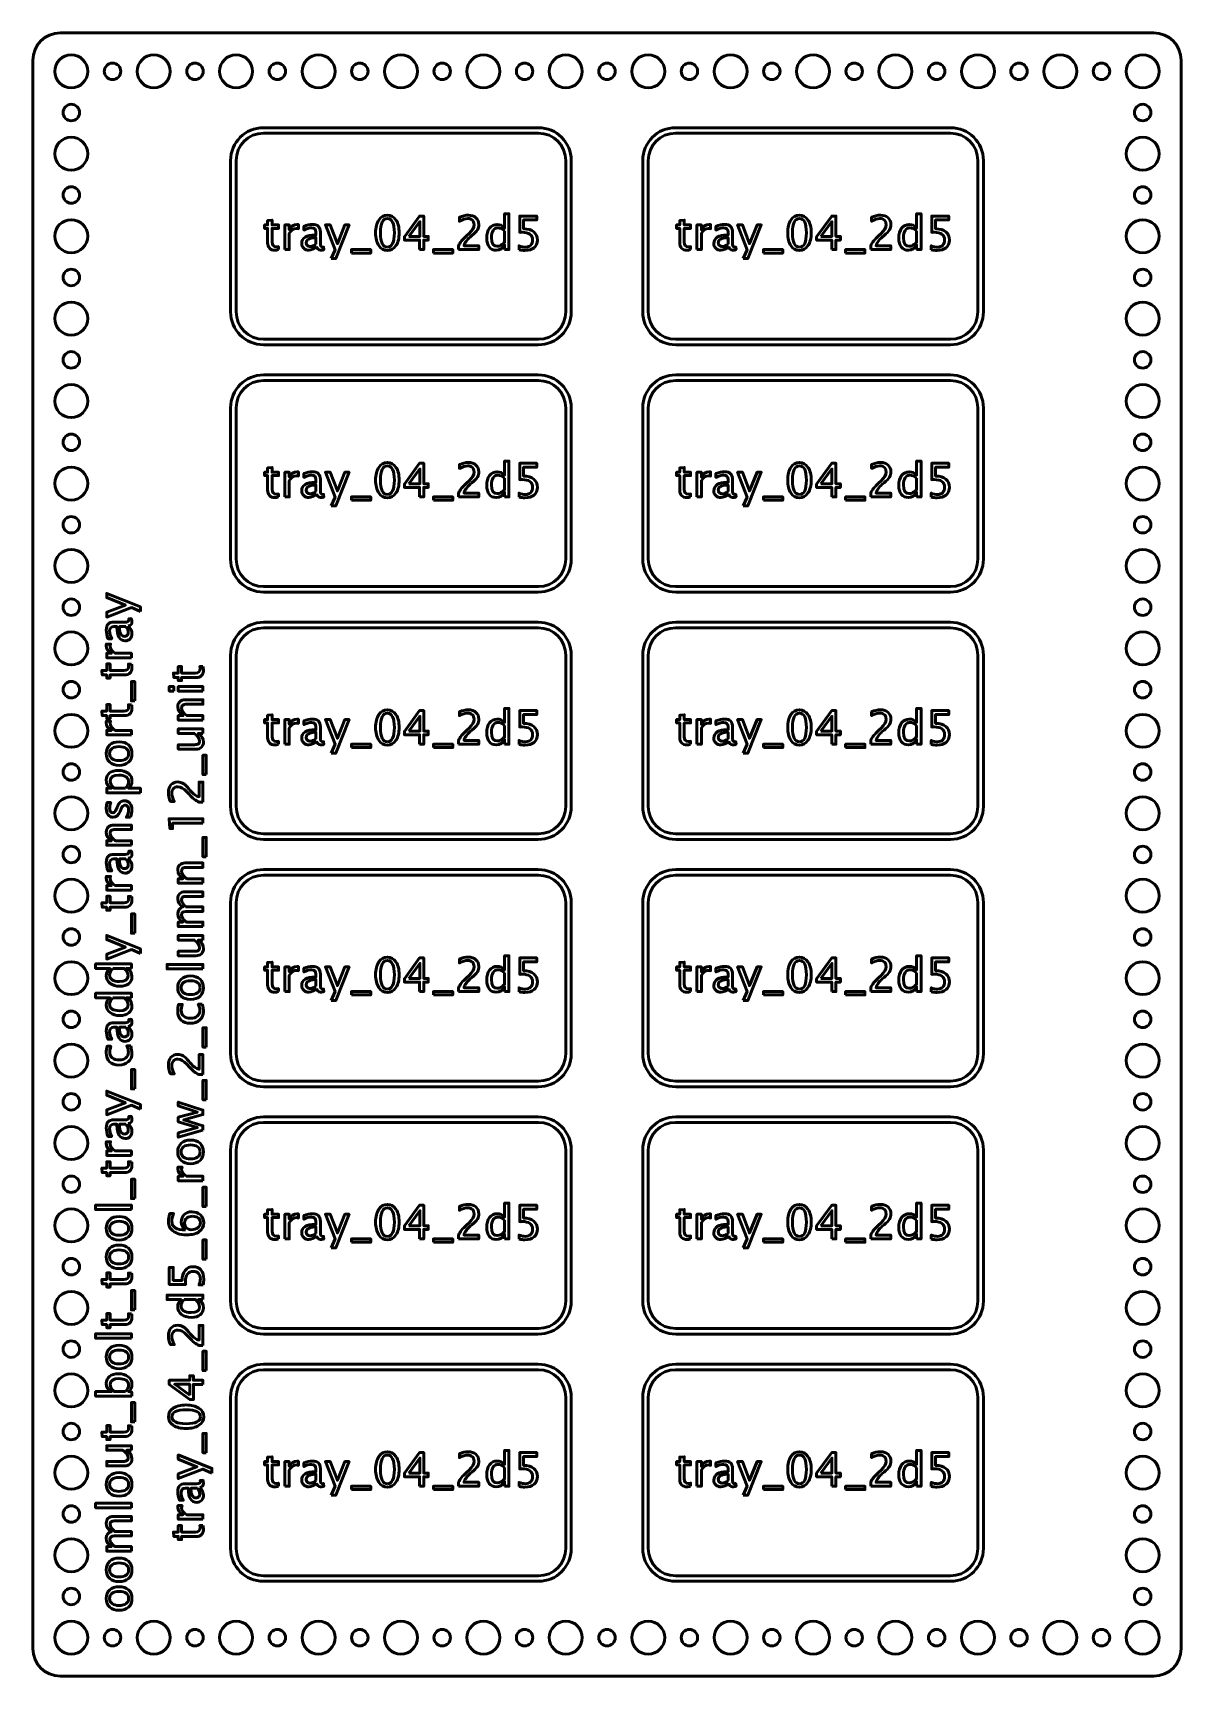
# Model space of a CAD drawing. Header units: centimetres. Extents: x -10.4 to 10.4, y -14.9 to 14.9.
import ezdxf

# ---------------------------------------------------------------- set-up
doc = ezdxf.new("R2010")
doc.units = ezdxf.units.CM
doc.header["$MEASUREMENT"] = 0
doc.layers.add('Layer 1', color=7, linetype='Continuous')

msp = doc.modelspace()

# ---------------------------------------------------------------- linework, layer by layer
at = {"layer": 'Layer 1', "lineweight": 53}
for centre, major_axis in [((-9.75, 14.25), (0, 0.3)), ((-9, 14.25), (0, 0.15)), ((-8.25, 14.25), (0, 0.3)), ((-7.5, 14.25), (0, 0.15)), ((-6.75, 14.25), (0, 0.3)), ((-6, 14.25), (0, 0.15)), ((-5.25, 14.25), (0, 0.3)), ((-4.5, 14.25), (0, 0.15)), ((-3.75, 14.25), (0, 0.3)), ((-3, 14.25), (0, 0.15)), ((-2.25, 14.25), (0, 0.3)), ((-1.5, 14.25), (0, 0.15)), ((-0.75, 14.25), (0, 0.3)), ((0, 14.25), (0, 0.15)), ((0.75, 14.25), (0, 0.3)), ((1.5, 14.25), (0, 0.15)), ((2.25, 14.25), (0, 0.3)), ((3, 14.25), (0, 0.15)), ((3.75, 14.25), (0, 0.3)), ((4.5, 14.25), (0, 0.15)), ((5.25, 14.25), (0, 0.3)), ((6, 14.25), (0, 0.15)), ((6.75, 14.25), (0, 0.3)), ((7.5, 14.25), (0, 0.15)), ((8.25, 14.25), (0, 0.3)), ((9, 14.25), (0, 0.15)), ((9.75, 14.25), (0, 0.3)), ((-9.75, -14.25), (0, 0.3)), ((-8.25, -14.25), (0, 0.3)), ((-6.75, -14.25), (0, 0.3)), ((-5.25, -14.25), (0, 0.3)), ((-3.75, -14.25), (0, 0.3)), ((-2.25, -14.25), (0, 0.3)), ((-0.75, -14.25), (0, 0.3)), ((0.75, -14.25), (0, 0.3)), ((2.25, -14.25), (0, 0.3)), ((3.75, -14.25), (0, 0.3)), ((5.25, -14.25), (0, 0.3)), ((6.75, -14.25), (0, 0.3)), ((8.25, -14.25), (0, 0.3)), ((9.75, -14.25), (0, 0.3)), ((-9, -14.25), (0, 0.15)), ((-7.5, -14.25), (0, 0.15)), ((-6, -14.25), (0, 0.15)), ((-4.5, -14.25), (0, 0.15)), ((-3, -14.25), (0, 0.15)), ((-1.5, -14.25), (0, 0.15)), ((0, -14.25), (0, 0.15)), ((1.5, -14.25), (0, 0.15)), ((3, -14.25), (0, 0.15)), ((4.5, -14.25), (0, 0.15)), ((6, -14.25), (0, 0.15)), ((7.5, -14.25), (0, 0.15)), ((9, -14.25), (0, 0.15))]:
    msp.add_ellipse(centre, major_axis=major_axis, ratio=1, dxfattribs=at)
for points, knots in [([(-10.45, -14.45), (-10.45, -14.45), (-10.45, 14.45), (-10.45, 14.45), (-10.45, 14.45), (-10.45, 14.72614), (-10.22614, 14.95), (-9.95, 14.95), (-9.95, 14.95), (-9.95, 14.95), (9.95, 14.95), (9.95, 14.95), (9.95, 14.95), (10.22614, 14.95), (10.45, 14.72614), (10.45, 14.45), (10.45, 14.45), (10.45, 14.45), (10.45, -14.45), (10.45, -14.45), (10.45, -14.45), (10.45, -14.72614), (10.22614, -14.95), (9.95, -14.95), (9.95, -14.95), (9.95, -14.95), (-9.95, -14.95), (-9.95, -14.95), (-9.95, -14.95), (-10.22614, -14.95), (-10.45, -14.72614), (-10.45, -14.45)], [0, 0, 0, 0, 0.11111111, 0.11111111, 0.11111111, 0.11111111, 0.22222222, 0.22222222, 0.22222222, 0.22222222, 0.33333333, 0.33333333, 0.33333333, 0.33333333, 0.44444444, 0.44444444, 0.44444444, 0.44444444, 0.55555556, 0.55555556, 0.55555556, 0.55555556, 0.66666667, 0.66666667, 0.66666667, 0.66666667, 0.77777778, 0.77777778, 0.77777778, 0.77777778, 1, 1, 1, 1]), ([(-9.9, 13.5), (-9.9, 13.58284), (-9.83284, 13.65), (-9.75, 13.65), (-9.75, 13.65), (-9.66716, 13.65), (-9.6, 13.58284), (-9.6, 13.5), (-9.6, 13.5), (-9.6, 13.41716), (-9.66716, 13.35), (-9.75, 13.35), (-9.75, 13.35), (-9.83284, 13.35), (-9.9, 13.41716), (-9.9, 13.5)], [0, 0, 0, 0, 0.2, 0.2, 0.2, 0.2, 0.4, 0.4, 0.4, 0.4, 0.6, 0.6, 0.6, 0.6, 1, 1, 1, 1]), ([(9.6, 13.5), (9.6, 13.58284), (9.66716, 13.65), (9.75, 13.65), (9.75, 13.65), (9.83284, 13.65), (9.9, 13.58284), (9.9, 13.5), (9.9, 13.5), (9.9, 13.41716), (9.83284, 13.35), (9.75, 13.35), (9.75, 13.35), (9.66716, 13.35), (9.6, 13.41716), (9.6, 13.5)], [0, 0, 0, 0, 0.2, 0.2, 0.2, 0.2, 0.4, 0.4, 0.4, 0.4, 0.6, 0.6, 0.6, 0.6, 1, 1, 1, 1]), ([(-6.85, 9.875), (-6.85, 9.875), (-6.85, 12.625), (-6.85, 12.625), (-6.85, 12.625), (-6.85, 12.95637), (-6.58137, 13.225), (-6.25, 13.225), (-6.25, 13.225), (-6.25, 13.225), (-1.25, 13.225), (-1.25, 13.225), (-1.25, 13.225), (-0.91863, 13.225), (-0.65, 12.95637), (-0.65, 12.625), (-0.65, 12.625), (-0.65, 12.625), (-0.65, 9.875), (-0.65, 9.875), (-0.65, 9.875), (-0.65, 9.54363), (-0.91863, 9.275), (-1.25, 9.275), (-1.25, 9.275), (-1.25, 9.275), (-6.25, 9.275), (-6.25, 9.275), (-6.25, 9.275), (-6.58137, 9.275), (-6.85, 9.54363), (-6.85, 9.875)], [0, 0, 0, 0, 0.11111111, 0.11111111, 0.11111111, 0.11111111, 0.22222222, 0.22222222, 0.22222222, 0.22222222, 0.33333333, 0.33333333, 0.33333333, 0.33333333, 0.44444444, 0.44444444, 0.44444444, 0.44444444, 0.55555556, 0.55555556, 0.55555556, 0.55555556, 0.66666667, 0.66666667, 0.66666667, 0.66666667, 0.77777778, 0.77777778, 0.77777778, 0.77777778, 1, 1, 1, 1]), ([(0.65, 9.875), (0.65, 9.875), (0.65, 12.625), (0.65, 12.625), (0.65, 12.625), (0.65, 12.95637), (0.91863, 13.225), (1.25, 13.225), (1.25, 13.225), (1.25, 13.225), (6.25, 13.225), (6.25, 13.225), (6.25, 13.225), (6.58137, 13.225), (6.85, 12.95637), (6.85, 12.625), (6.85, 12.625), (6.85, 12.625), (6.85, 9.875), (6.85, 9.875), (6.85, 9.875), (6.85, 9.54363), (6.58137, 9.275), (6.25, 9.275), (6.25, 9.275), (6.25, 9.275), (1.25, 9.275), (1.25, 9.275), (1.25, 9.275), (0.91863, 9.275), (0.65, 9.54363), (0.65, 9.875)], [0, 0, 0, 0, 0.11111111, 0.11111111, 0.11111111, 0.11111111, 0.22222222, 0.22222222, 0.22222222, 0.22222222, 0.33333333, 0.33333333, 0.33333333, 0.33333333, 0.44444444, 0.44444444, 0.44444444, 0.44444444, 0.55555556, 0.55555556, 0.55555556, 0.55555556, 0.66666667, 0.66666667, 0.66666667, 0.66666667, 0.77777778, 0.77777778, 0.77777778, 0.77777778, 1, 1, 1, 1]), ([(-10.05, 12.75), (-10.05, 12.91568), (-9.91568, 13.05), (-9.75, 13.05), (-9.75, 13.05), (-9.58432, 13.05), (-9.45, 12.91568), (-9.45, 12.75), (-9.45, 12.75), (-9.45, 12.58432), (-9.58432, 12.45), (-9.75, 12.45), (-9.75, 12.45), (-9.91568, 12.45), (-10.05, 12.58432), (-10.05, 12.75)], [0, 0, 0, 0, 0.2, 0.2, 0.2, 0.2, 0.4, 0.4, 0.4, 0.4, 0.6, 0.6, 0.6, 0.6, 1, 1, 1, 1]), ([(9.45, 12.75), (9.45, 12.91568), (9.58432, 13.05), (9.75, 13.05), (9.75, 13.05), (9.91568, 13.05), (10.05, 12.91568), (10.05, 12.75), (10.05, 12.75), (10.05, 12.58432), (9.91568, 12.45), (9.75, 12.45), (9.75, 12.45), (9.58432, 12.45), (9.45, 12.58432), (9.45, 12.75)], [0, 0, 0, 0, 0.2, 0.2, 0.2, 0.2, 0.4, 0.4, 0.4, 0.4, 0.6, 0.6, 0.6, 0.6, 1, 1, 1, 1]), ([(-9.9, 12), (-9.9, 12.08284), (-9.83284, 12.15), (-9.75, 12.15), (-9.75, 12.15), (-9.66716, 12.15), (-9.6, 12.08284), (-9.6, 12), (-9.6, 12), (-9.6, 11.91716), (-9.66716, 11.85), (-9.75, 11.85), (-9.75, 11.85), (-9.83284, 11.85), (-9.9, 11.91716), (-9.9, 12)], [0, 0, 0, 0, 0.2, 0.2, 0.2, 0.2, 0.4, 0.4, 0.4, 0.4, 0.6, 0.6, 0.6, 0.6, 1, 1, 1, 1]), ([(9.6, 12), (9.6, 12.08284), (9.66716, 12.15), (9.75, 12.15), (9.75, 12.15), (9.83284, 12.15), (9.9, 12.08284), (9.9, 12), (9.9, 12), (9.9, 11.91716), (9.83284, 11.85), (9.75, 11.85), (9.75, 11.85), (9.66716, 11.85), (9.6, 11.91716), (9.6, 12)], [0, 0, 0, 0, 0.2, 0.2, 0.2, 0.2, 0.4, 0.4, 0.4, 0.4, 0.6, 0.6, 0.6, 0.6, 1, 1, 1, 1]), ([(-10.05, 11.25), (-10.05, 11.41568), (-9.91568, 11.55), (-9.75, 11.55), (-9.75, 11.55), (-9.58432, 11.55), (-9.45, 11.41568), (-9.45, 11.25), (-9.45, 11.25), (-9.45, 11.08432), (-9.58432, 10.95), (-9.75, 10.95), (-9.75, 10.95), (-9.91568, 10.95), (-10.05, 11.08432), (-10.05, 11.25)], [0, 0, 0, 0, 0.2, 0.2, 0.2, 0.2, 0.4, 0.4, 0.4, 0.4, 0.6, 0.6, 0.6, 0.6, 1, 1, 1, 1]), ([(9.45, 11.25), (9.45, 11.41568), (9.58432, 11.55), (9.75, 11.55), (9.75, 11.55), (9.91568, 11.55), (10.05, 11.41568), (10.05, 11.25), (10.05, 11.25), (10.05, 11.08432), (9.91568, 10.95), (9.75, 10.95), (9.75, 10.95), (9.58432, 10.95), (9.45, 11.08432), (9.45, 11.25)], [0, 0, 0, 0, 0.2, 0.2, 0.2, 0.2, 0.4, 0.4, 0.4, 0.4, 0.6, 0.6, 0.6, 0.6, 1, 1, 1, 1]), ([(-9.9, 10.5), (-9.9, 10.58284), (-9.83284, 10.65), (-9.75, 10.65), (-9.75, 10.65), (-9.66716, 10.65), (-9.6, 10.58284), (-9.6, 10.5), (-9.6, 10.5), (-9.6, 10.41716), (-9.66716, 10.35), (-9.75, 10.35), (-9.75, 10.35), (-9.83284, 10.35), (-9.9, 10.41716), (-9.9, 10.5)], [0, 0, 0, 0, 0.2, 0.2, 0.2, 0.2, 0.4, 0.4, 0.4, 0.4, 0.6, 0.6, 0.6, 0.6, 1, 1, 1, 1]), ([(9.6, 10.5), (9.6, 10.58284), (9.66716, 10.65), (9.75, 10.65), (9.75, 10.65), (9.83284, 10.65), (9.9, 10.58284), (9.9, 10.5), (9.9, 10.5), (9.9, 10.41716), (9.83284, 10.35), (9.75, 10.35), (9.75, 10.35), (9.66716, 10.35), (9.6, 10.41716), (9.6, 10.5)], [0, 0, 0, 0, 0.2, 0.2, 0.2, 0.2, 0.4, 0.4, 0.4, 0.4, 0.6, 0.6, 0.6, 0.6, 1, 1, 1, 1]), ([(-10.05, 9.75), (-10.05, 9.91568), (-9.91568, 10.05), (-9.75, 10.05), (-9.75, 10.05), (-9.58432, 10.05), (-9.45, 9.91568), (-9.45, 9.75), (-9.45, 9.75), (-9.45, 9.58432), (-9.58432, 9.45), (-9.75, 9.45), (-9.75, 9.45), (-9.91568, 9.45), (-10.05, 9.58432), (-10.05, 9.75)], [0, 0, 0, 0, 0.2, 0.2, 0.2, 0.2, 0.4, 0.4, 0.4, 0.4, 0.6, 0.6, 0.6, 0.6, 1, 1, 1, 1]), ([(9.45, 9.75), (9.45, 9.91568), (9.58432, 10.05), (9.75, 10.05), (9.75, 10.05), (9.91568, 10.05), (10.05, 9.91568), (10.05, 9.75), (10.05, 9.75), (10.05, 9.58432), (9.91568, 9.45), (9.75, 9.45), (9.75, 9.45), (9.58432, 9.45), (9.45, 9.58432), (9.45, 9.75)], [0, 0, 0, 0, 0.2, 0.2, 0.2, 0.2, 0.4, 0.4, 0.4, 0.4, 0.6, 0.6, 0.6, 0.6, 1, 1, 1, 1]), ([(-9.9, 9), (-9.9, 9.08284), (-9.83284, 9.15), (-9.75, 9.15), (-9.75, 9.15), (-9.66716, 9.15), (-9.6, 9.08284), (-9.6, 9), (-9.6, 9), (-9.6, 8.91716), (-9.66716, 8.85), (-9.75, 8.85), (-9.75, 8.85), (-9.83284, 8.85), (-9.9, 8.91716), (-9.9, 9)], [0, 0, 0, 0, 0.2, 0.2, 0.2, 0.2, 0.4, 0.4, 0.4, 0.4, 0.6, 0.6, 0.6, 0.6, 1, 1, 1, 1]), ([(9.6, 9), (9.6, 9.08284), (9.66716, 9.15), (9.75, 9.15), (9.75, 9.15), (9.83284, 9.15), (9.9, 9.08284), (9.9, 9), (9.9, 9), (9.9, 8.91716), (9.83284, 8.85), (9.75, 8.85), (9.75, 8.85), (9.66716, 8.85), (9.6, 8.91716), (9.6, 9)], [0, 0, 0, 0, 0.2, 0.2, 0.2, 0.2, 0.4, 0.4, 0.4, 0.4, 0.6, 0.6, 0.6, 0.6, 1, 1, 1, 1]), ([(-6.85, 5.375), (-6.85, 5.375), (-6.85, 8.125), (-6.85, 8.125), (-6.85, 8.125), (-6.85, 8.45637), (-6.58137, 8.725), (-6.25, 8.725), (-6.25, 8.725), (-6.25, 8.725), (-1.25, 8.725), (-1.25, 8.725), (-1.25, 8.725), (-0.91863, 8.725), (-0.65, 8.45637), (-0.65, 8.125), (-0.65, 8.125), (-0.65, 8.125), (-0.65, 5.375), (-0.65, 5.375), (-0.65, 5.375), (-0.65, 5.04363), (-0.91863, 4.775), (-1.25, 4.775), (-1.25, 4.775), (-1.25, 4.775), (-6.25, 4.775), (-6.25, 4.775), (-6.25, 4.775), (-6.58137, 4.775), (-6.85, 5.04363), (-6.85, 5.375)], [0, 0, 0, 0, 0.11111111, 0.11111111, 0.11111111, 0.11111111, 0.22222222, 0.22222222, 0.22222222, 0.22222222, 0.33333333, 0.33333333, 0.33333333, 0.33333333, 0.44444444, 0.44444444, 0.44444444, 0.44444444, 0.55555556, 0.55555556, 0.55555556, 0.55555556, 0.66666667, 0.66666667, 0.66666667, 0.66666667, 0.77777778, 0.77777778, 0.77777778, 0.77777778, 1, 1, 1, 1]), ([(0.65, 5.375), (0.65, 5.375), (0.65, 8.125), (0.65, 8.125), (0.65, 8.125), (0.65, 8.45637), (0.91863, 8.725), (1.25, 8.725), (1.25, 8.725), (1.25, 8.725), (6.25, 8.725), (6.25, 8.725), (6.25, 8.725), (6.58137, 8.725), (6.85, 8.45637), (6.85, 8.125), (6.85, 8.125), (6.85, 8.125), (6.85, 5.375), (6.85, 5.375), (6.85, 5.375), (6.85, 5.04363), (6.58137, 4.775), (6.25, 4.775), (6.25, 4.775), (6.25, 4.775), (1.25, 4.775), (1.25, 4.775), (1.25, 4.775), (0.91863, 4.775), (0.65, 5.04363), (0.65, 5.375)], [0, 0, 0, 0, 0.11111111, 0.11111111, 0.11111111, 0.11111111, 0.22222222, 0.22222222, 0.22222222, 0.22222222, 0.33333333, 0.33333333, 0.33333333, 0.33333333, 0.44444444, 0.44444444, 0.44444444, 0.44444444, 0.55555556, 0.55555556, 0.55555556, 0.55555556, 0.66666667, 0.66666667, 0.66666667, 0.66666667, 0.77777778, 0.77777778, 0.77777778, 0.77777778, 1, 1, 1, 1]), ([(-10.05, 8.25), (-10.05, 8.41568), (-9.91568, 8.55), (-9.75, 8.55), (-9.75, 8.55), (-9.58432, 8.55), (-9.45, 8.41568), (-9.45, 8.25), (-9.45, 8.25), (-9.45, 8.08432), (-9.58432, 7.95), (-9.75, 7.95), (-9.75, 7.95), (-9.91568, 7.95), (-10.05, 8.08432), (-10.05, 8.25)], [0, 0, 0, 0, 0.2, 0.2, 0.2, 0.2, 0.4, 0.4, 0.4, 0.4, 0.6, 0.6, 0.6, 0.6, 1, 1, 1, 1]), ([(9.45, 8.25), (9.45, 8.41568), (9.58432, 8.55), (9.75, 8.55), (9.75, 8.55), (9.91568, 8.55), (10.05, 8.41568), (10.05, 8.25), (10.05, 8.25), (10.05, 8.08432), (9.91568, 7.95), (9.75, 7.95), (9.75, 7.95), (9.58432, 7.95), (9.45, 8.08432), (9.45, 8.25)], [0, 0, 0, 0, 0.2, 0.2, 0.2, 0.2, 0.4, 0.4, 0.4, 0.4, 0.6, 0.6, 0.6, 0.6, 1, 1, 1, 1]), ([(-9.9, 7.5), (-9.9, 7.58284), (-9.83284, 7.65), (-9.75, 7.65), (-9.75, 7.65), (-9.66716, 7.65), (-9.6, 7.58284), (-9.6, 7.5), (-9.6, 7.5), (-9.6, 7.41716), (-9.66716, 7.35), (-9.75, 7.35), (-9.75, 7.35), (-9.83284, 7.35), (-9.9, 7.41716), (-9.9, 7.5)], [0, 0, 0, 0, 0.2, 0.2, 0.2, 0.2, 0.4, 0.4, 0.4, 0.4, 0.6, 0.6, 0.6, 0.6, 1, 1, 1, 1]), ([(9.6, 7.5), (9.6, 7.58284), (9.66716, 7.65), (9.75, 7.65), (9.75, 7.65), (9.83284, 7.65), (9.9, 7.58284), (9.9, 7.5), (9.9, 7.5), (9.9, 7.41716), (9.83284, 7.35), (9.75, 7.35), (9.75, 7.35), (9.66716, 7.35), (9.6, 7.41716), (9.6, 7.5)], [0, 0, 0, 0, 0.2, 0.2, 0.2, 0.2, 0.4, 0.4, 0.4, 0.4, 0.6, 0.6, 0.6, 0.6, 1, 1, 1, 1]), ([(-10.05, 6.75), (-10.05, 6.91568), (-9.91568, 7.05), (-9.75, 7.05), (-9.75, 7.05), (-9.58432, 7.05), (-9.45, 6.91568), (-9.45, 6.75), (-9.45, 6.75), (-9.45, 6.58432), (-9.58432, 6.45), (-9.75, 6.45), (-9.75, 6.45), (-9.91568, 6.45), (-10.05, 6.58432), (-10.05, 6.75)], [0, 0, 0, 0, 0.2, 0.2, 0.2, 0.2, 0.4, 0.4, 0.4, 0.4, 0.6, 0.6, 0.6, 0.6, 1, 1, 1, 1]), ([(9.45, 6.75), (9.45, 6.91568), (9.58432, 7.05), (9.75, 7.05), (9.75, 7.05), (9.91568, 7.05), (10.05, 6.91568), (10.05, 6.75), (10.05, 6.75), (10.05, 6.58432), (9.91568, 6.45), (9.75, 6.45), (9.75, 6.45), (9.58432, 6.45), (9.45, 6.58432), (9.45, 6.75)], [0, 0, 0, 0, 0.2, 0.2, 0.2, 0.2, 0.4, 0.4, 0.4, 0.4, 0.6, 0.6, 0.6, 0.6, 1, 1, 1, 1]), ([(-9.9, 6), (-9.9, 6.08284), (-9.83284, 6.15), (-9.75, 6.15), (-9.75, 6.15), (-9.66716, 6.15), (-9.6, 6.08284), (-9.6, 6), (-9.6, 6), (-9.6, 5.91716), (-9.66716, 5.85), (-9.75, 5.85), (-9.75, 5.85), (-9.83284, 5.85), (-9.9, 5.91716), (-9.9, 6)], [0, 0, 0, 0, 0.2, 0.2, 0.2, 0.2, 0.4, 0.4, 0.4, 0.4, 0.6, 0.6, 0.6, 0.6, 1, 1, 1, 1]), ([(9.6, 6), (9.6, 6.08284), (9.66716, 6.15), (9.75, 6.15), (9.75, 6.15), (9.83284, 6.15), (9.9, 6.08284), (9.9, 6), (9.9, 6), (9.9, 5.91716), (9.83284, 5.85), (9.75, 5.85), (9.75, 5.85), (9.66716, 5.85), (9.6, 5.91716), (9.6, 6)], [0, 0, 0, 0, 0.2, 0.2, 0.2, 0.2, 0.4, 0.4, 0.4, 0.4, 0.6, 0.6, 0.6, 0.6, 1, 1, 1, 1]), ([(-10.05, 5.25), (-10.05, 5.41568), (-9.91568, 5.55), (-9.75, 5.55), (-9.75, 5.55), (-9.58432, 5.55), (-9.45, 5.41568), (-9.45, 5.25), (-9.45, 5.25), (-9.45, 5.08432), (-9.58432, 4.95), (-9.75, 4.95), (-9.75, 4.95), (-9.91568, 4.95), (-10.05, 5.08432), (-10.05, 5.25)], [0, 0, 0, 0, 0.2, 0.2, 0.2, 0.2, 0.4, 0.4, 0.4, 0.4, 0.6, 0.6, 0.6, 0.6, 1, 1, 1, 1]), ([(9.45, 5.25), (9.45, 5.41568), (9.58432, 5.55), (9.75, 5.55), (9.75, 5.55), (9.91568, 5.55), (10.05, 5.41568), (10.05, 5.25), (10.05, 5.25), (10.05, 5.08432), (9.91568, 4.95), (9.75, 4.95), (9.75, 4.95), (9.58432, 4.95), (9.45, 5.08432), (9.45, 5.25)], [0, 0, 0, 0, 0.2, 0.2, 0.2, 0.2, 0.4, 0.4, 0.4, 0.4, 0.6, 0.6, 0.6, 0.6, 1, 1, 1, 1]), ([(-9.9, 4.5), (-9.9, 4.58284), (-9.83284, 4.65), (-9.75, 4.65), (-9.75, 4.65), (-9.66716, 4.65), (-9.6, 4.58284), (-9.6, 4.5), (-9.6, 4.5), (-9.6, 4.41716), (-9.66716, 4.35), (-9.75, 4.35), (-9.75, 4.35), (-9.83284, 4.35), (-9.9, 4.41716), (-9.9, 4.5)], [0, 0, 0, 0, 0.2, 0.2, 0.2, 0.2, 0.4, 0.4, 0.4, 0.4, 0.6, 0.6, 0.6, 0.6, 1, 1, 1, 1]), ([(9.6, 4.5), (9.6, 4.58284), (9.66716, 4.65), (9.75, 4.65), (9.75, 4.65), (9.83284, 4.65), (9.9, 4.58284), (9.9, 4.5), (9.9, 4.5), (9.9, 4.41716), (9.83284, 4.35), (9.75, 4.35), (9.75, 4.35), (9.66716, 4.35), (9.6, 4.41716), (9.6, 4.5)], [0, 0, 0, 0, 0.2, 0.2, 0.2, 0.2, 0.4, 0.4, 0.4, 0.4, 0.6, 0.6, 0.6, 0.6, 1, 1, 1, 1]), ([(-6.85, 0.875), (-6.85, 0.875), (-6.85, 3.625), (-6.85, 3.625), (-6.85, 3.625), (-6.85, 3.95637), (-6.58137, 4.225), (-6.25, 4.225), (-6.25, 4.225), (-6.25, 4.225), (-1.25, 4.225), (-1.25, 4.225), (-1.25, 4.225), (-0.91863, 4.225), (-0.65, 3.95637), (-0.65, 3.625), (-0.65, 3.625), (-0.65, 3.625), (-0.65, 0.875), (-0.65, 0.875), (-0.65, 0.875), (-0.65, 0.54363), (-0.91863, 0.275), (-1.25, 0.275), (-1.25, 0.275), (-1.25, 0.275), (-6.25, 0.275), (-6.25, 0.275), (-6.25, 0.275), (-6.58137, 0.275), (-6.85, 0.54363), (-6.85, 0.875)], [0, 0, 0, 0, 0.11111111, 0.11111111, 0.11111111, 0.11111111, 0.22222222, 0.22222222, 0.22222222, 0.22222222, 0.33333333, 0.33333333, 0.33333333, 0.33333333, 0.44444444, 0.44444444, 0.44444444, 0.44444444, 0.55555556, 0.55555556, 0.55555556, 0.55555556, 0.66666667, 0.66666667, 0.66666667, 0.66666667, 0.77777778, 0.77777778, 0.77777778, 0.77777778, 1, 1, 1, 1]), ([(0.65, 0.875), (0.65, 0.875), (0.65, 3.625), (0.65, 3.625), (0.65, 3.625), (0.65, 3.95637), (0.91863, 4.225), (1.25, 4.225), (1.25, 4.225), (1.25, 4.225), (6.25, 4.225), (6.25, 4.225), (6.25, 4.225), (6.58137, 4.225), (6.85, 3.95637), (6.85, 3.625), (6.85, 3.625), (6.85, 3.625), (6.85, 0.875), (6.85, 0.875), (6.85, 0.875), (6.85, 0.54363), (6.58137, 0.275), (6.25, 0.275), (6.25, 0.275), (6.25, 0.275), (1.25, 0.275), (1.25, 0.275), (1.25, 0.275), (0.91863, 0.275), (0.65, 0.54363), (0.65, 0.875)], [0, 0, 0, 0, 0.11111111, 0.11111111, 0.11111111, 0.11111111, 0.22222222, 0.22222222, 0.22222222, 0.22222222, 0.33333333, 0.33333333, 0.33333333, 0.33333333, 0.44444444, 0.44444444, 0.44444444, 0.44444444, 0.55555556, 0.55555556, 0.55555556, 0.55555556, 0.66666667, 0.66666667, 0.66666667, 0.66666667, 0.77777778, 0.77777778, 0.77777778, 0.77777778, 1, 1, 1, 1]), ([(-10.05, 3.75), (-10.05, 3.91568), (-9.91568, 4.05), (-9.75, 4.05), (-9.75, 4.05), (-9.58432, 4.05), (-9.45, 3.91568), (-9.45, 3.75), (-9.45, 3.75), (-9.45, 3.58432), (-9.58432, 3.45), (-9.75, 3.45), (-9.75, 3.45), (-9.91568, 3.45), (-10.05, 3.58432), (-10.05, 3.75)], [0, 0, 0, 0, 0.2, 0.2, 0.2, 0.2, 0.4, 0.4, 0.4, 0.4, 0.6, 0.6, 0.6, 0.6, 1, 1, 1, 1]), ([(9.45, 3.75), (9.45, 3.91568), (9.58432, 4.05), (9.75, 4.05), (9.75, 4.05), (9.91568, 4.05), (10.05, 3.91568), (10.05, 3.75), (10.05, 3.75), (10.05, 3.58432), (9.91568, 3.45), (9.75, 3.45), (9.75, 3.45), (9.58432, 3.45), (9.45, 3.58432), (9.45, 3.75)], [0, 0, 0, 0, 0.2, 0.2, 0.2, 0.2, 0.4, 0.4, 0.4, 0.4, 0.6, 0.6, 0.6, 0.6, 1, 1, 1, 1]), ([(-9.9, 3), (-9.9, 3.08284), (-9.83284, 3.15), (-9.75, 3.15), (-9.75, 3.15), (-9.66716, 3.15), (-9.6, 3.08284), (-9.6, 3), (-9.6, 3), (-9.6, 2.91716), (-9.66716, 2.85), (-9.75, 2.85), (-9.75, 2.85), (-9.83284, 2.85), (-9.9, 2.91716), (-9.9, 3)], [0, 0, 0, 0, 0.2, 0.2, 0.2, 0.2, 0.4, 0.4, 0.4, 0.4, 0.6, 0.6, 0.6, 0.6, 1, 1, 1, 1]), ([(9.6, 3), (9.6, 3.08284), (9.66716, 3.15), (9.75, 3.15), (9.75, 3.15), (9.83284, 3.15), (9.9, 3.08284), (9.9, 3), (9.9, 3), (9.9, 2.91716), (9.83284, 2.85), (9.75, 2.85), (9.75, 2.85), (9.66716, 2.85), (9.6, 2.91716), (9.6, 3)], [0, 0, 0, 0, 0.2, 0.2, 0.2, 0.2, 0.4, 0.4, 0.4, 0.4, 0.6, 0.6, 0.6, 0.6, 1, 1, 1, 1]), ([(-10.05, 2.25), (-10.05, 2.41568), (-9.91568, 2.55), (-9.75, 2.55), (-9.75, 2.55), (-9.58432, 2.55), (-9.45, 2.41568), (-9.45, 2.25), (-9.45, 2.25), (-9.45, 2.08432), (-9.58432, 1.95), (-9.75, 1.95), (-9.75, 1.95), (-9.91568, 1.95), (-10.05, 2.08432), (-10.05, 2.25)], [0, 0, 0, 0, 0.2, 0.2, 0.2, 0.2, 0.4, 0.4, 0.4, 0.4, 0.6, 0.6, 0.6, 0.6, 1, 1, 1, 1]), ([(9.45, 2.25), (9.45, 2.41568), (9.58432, 2.55), (9.75, 2.55), (9.75, 2.55), (9.91568, 2.55), (10.05, 2.41568), (10.05, 2.25), (10.05, 2.25), (10.05, 2.08432), (9.91568, 1.95), (9.75, 1.95), (9.75, 1.95), (9.58432, 1.95), (9.45, 2.08432), (9.45, 2.25)], [0, 0, 0, 0, 0.2, 0.2, 0.2, 0.2, 0.4, 0.4, 0.4, 0.4, 0.6, 0.6, 0.6, 0.6, 1, 1, 1, 1]), ([(-9.9, 1.5), (-9.9, 1.58284), (-9.83284, 1.65), (-9.75, 1.65), (-9.75, 1.65), (-9.66716, 1.65), (-9.6, 1.58284), (-9.6, 1.5), (-9.6, 1.5), (-9.6, 1.41716), (-9.66716, 1.35), (-9.75, 1.35), (-9.75, 1.35), (-9.83284, 1.35), (-9.9, 1.41716), (-9.9, 1.5)], [0, 0, 0, 0, 0.2, 0.2, 0.2, 0.2, 0.4, 0.4, 0.4, 0.4, 0.6, 0.6, 0.6, 0.6, 1, 1, 1, 1]), ([(9.6, 1.5), (9.6, 1.58284), (9.66716, 1.65), (9.75, 1.65), (9.75, 1.65), (9.83284, 1.65), (9.9, 1.58284), (9.9, 1.5), (9.9, 1.5), (9.9, 1.41716), (9.83284, 1.35), (9.75, 1.35), (9.75, 1.35), (9.66716, 1.35), (9.6, 1.41716), (9.6, 1.5)], [0, 0, 0, 0, 0.2, 0.2, 0.2, 0.2, 0.4, 0.4, 0.4, 0.4, 0.6, 0.6, 0.6, 0.6, 1, 1, 1, 1]), ([(-10.05, 0.75), (-10.05, 0.91568), (-9.91568, 1.05), (-9.75, 1.05), (-9.75, 1.05), (-9.58432, 1.05), (-9.45, 0.91568), (-9.45, 0.75), (-9.45, 0.75), (-9.45, 0.58432), (-9.58432, 0.45), (-9.75, 0.45), (-9.75, 0.45), (-9.91568, 0.45), (-10.05, 0.58432), (-10.05, 0.75)], [0, 0, 0, 0, 0.2, 0.2, 0.2, 0.2, 0.4, 0.4, 0.4, 0.4, 0.6, 0.6, 0.6, 0.6, 1, 1, 1, 1]), ([(9.45, 0.75), (9.45, 0.91568), (9.58432, 1.05), (9.75, 1.05), (9.75, 1.05), (9.91568, 1.05), (10.05, 0.91568), (10.05, 0.75), (10.05, 0.75), (10.05, 0.58432), (9.91568, 0.45), (9.75, 0.45), (9.75, 0.45), (9.58432, 0.45), (9.45, 0.58432), (9.45, 0.75)], [0, 0, 0, 0, 0.2, 0.2, 0.2, 0.2, 0.4, 0.4, 0.4, 0.4, 0.6, 0.6, 0.6, 0.6, 1, 1, 1, 1]), ([(-9.9, 0), (-9.9, 0.08284), (-9.83284, 0.15), (-9.75, 0.15), (-9.75, 0.15), (-9.66716, 0.15), (-9.6, 0.08284), (-9.6, 0), (-9.6, 0), (-9.6, -0.08284), (-9.66716, -0.15), (-9.75, -0.15), (-9.75, -0.15), (-9.83284, -0.15), (-9.9, -0.08284), (-9.9, 0)], [0, 0, 0, 0, 0.2, 0.2, 0.2, 0.2, 0.4, 0.4, 0.4, 0.4, 0.6, 0.6, 0.6, 0.6, 1, 1, 1, 1]), ([(9.6, 0), (9.6, 0.08284), (9.66716, 0.15), (9.75, 0.15), (9.75, 0.15), (9.83284, 0.15), (9.9, 0.08284), (9.9, 0), (9.9, 0), (9.9, -0.08284), (9.83284, -0.15), (9.75, -0.15), (9.75, -0.15), (9.66716, -0.15), (9.6, -0.08284), (9.6, 0)], [0, 0, 0, 0, 0.2, 0.2, 0.2, 0.2, 0.4, 0.4, 0.4, 0.4, 0.6, 0.6, 0.6, 0.6, 1, 1, 1, 1]), ([(-6.85, -3.625), (-6.85, -3.625), (-6.85, -0.875), (-6.85, -0.875), (-6.85, -0.875), (-6.85, -0.54363), (-6.58137, -0.275), (-6.25, -0.275), (-6.25, -0.275), (-6.25, -0.275), (-1.25, -0.275), (-1.25, -0.275), (-1.25, -0.275), (-0.91863, -0.275), (-0.65, -0.54363), (-0.65, -0.875), (-0.65, -0.875), (-0.65, -0.875), (-0.65, -3.625), (-0.65, -3.625), (-0.65, -3.625), (-0.65, -3.95637), (-0.91863, -4.225), (-1.25, -4.225), (-1.25, -4.225), (-1.25, -4.225), (-6.25, -4.225), (-6.25, -4.225), (-6.25, -4.225), (-6.58137, -4.225), (-6.85, -3.95637), (-6.85, -3.625)], [0, 0, 0, 0, 0.11111111, 0.11111111, 0.11111111, 0.11111111, 0.22222222, 0.22222222, 0.22222222, 0.22222222, 0.33333333, 0.33333333, 0.33333333, 0.33333333, 0.44444444, 0.44444444, 0.44444444, 0.44444444, 0.55555556, 0.55555556, 0.55555556, 0.55555556, 0.66666667, 0.66666667, 0.66666667, 0.66666667, 0.77777778, 0.77777778, 0.77777778, 0.77777778, 1, 1, 1, 1]), ([(0.65, -3.625), (0.65, -3.625), (0.65, -0.875), (0.65, -0.875), (0.65, -0.875), (0.65, -0.54363), (0.91863, -0.275), (1.25, -0.275), (1.25, -0.275), (1.25, -0.275), (6.25, -0.275), (6.25, -0.275), (6.25, -0.275), (6.58137, -0.275), (6.85, -0.54363), (6.85, -0.875), (6.85, -0.875), (6.85, -0.875), (6.85, -3.625), (6.85, -3.625), (6.85, -3.625), (6.85, -3.95637), (6.58137, -4.225), (6.25, -4.225), (6.25, -4.225), (6.25, -4.225), (1.25, -4.225), (1.25, -4.225), (1.25, -4.225), (0.91863, -4.225), (0.65, -3.95637), (0.65, -3.625)], [0, 0, 0, 0, 0.11111111, 0.11111111, 0.11111111, 0.11111111, 0.22222222, 0.22222222, 0.22222222, 0.22222222, 0.33333333, 0.33333333, 0.33333333, 0.33333333, 0.44444444, 0.44444444, 0.44444444, 0.44444444, 0.55555556, 0.55555556, 0.55555556, 0.55555556, 0.66666667, 0.66666667, 0.66666667, 0.66666667, 0.77777778, 0.77777778, 0.77777778, 0.77777778, 1, 1, 1, 1]), ([(-10.05, -0.75), (-10.05, -0.58432), (-9.91568, -0.45), (-9.75, -0.45), (-9.75, -0.45), (-9.58432, -0.45), (-9.45, -0.58432), (-9.45, -0.75), (-9.45, -0.75), (-9.45, -0.91568), (-9.58432, -1.05), (-9.75, -1.05), (-9.75, -1.05), (-9.91568, -1.05), (-10.05, -0.91568), (-10.05, -0.75)], [0, 0, 0, 0, 0.2, 0.2, 0.2, 0.2, 0.4, 0.4, 0.4, 0.4, 0.6, 0.6, 0.6, 0.6, 1, 1, 1, 1]), ([(9.45, -0.75), (9.45, -0.58432), (9.58432, -0.45), (9.75, -0.45), (9.75, -0.45), (9.91568, -0.45), (10.05, -0.58432), (10.05, -0.75), (10.05, -0.75), (10.05, -0.91568), (9.91568, -1.05), (9.75, -1.05), (9.75, -1.05), (9.58432, -1.05), (9.45, -0.91568), (9.45, -0.75)], [0, 0, 0, 0, 0.2, 0.2, 0.2, 0.2, 0.4, 0.4, 0.4, 0.4, 0.6, 0.6, 0.6, 0.6, 1, 1, 1, 1]), ([(-9.9, -1.5), (-9.9, -1.41716), (-9.83284, -1.35), (-9.75, -1.35), (-9.75, -1.35), (-9.66716, -1.35), (-9.6, -1.41716), (-9.6, -1.5), (-9.6, -1.5), (-9.6, -1.58284), (-9.66716, -1.65), (-9.75, -1.65), (-9.75, -1.65), (-9.83284, -1.65), (-9.9, -1.58284), (-9.9, -1.5)], [0, 0, 0, 0, 0.2, 0.2, 0.2, 0.2, 0.4, 0.4, 0.4, 0.4, 0.6, 0.6, 0.6, 0.6, 1, 1, 1, 1]), ([(9.6, -1.5), (9.6, -1.41716), (9.66716, -1.35), (9.75, -1.35), (9.75, -1.35), (9.83284, -1.35), (9.9, -1.41716), (9.9, -1.5), (9.9, -1.5), (9.9, -1.58284), (9.83284, -1.65), (9.75, -1.65), (9.75, -1.65), (9.66716, -1.65), (9.6, -1.58284), (9.6, -1.5)], [0, 0, 0, 0, 0.2, 0.2, 0.2, 0.2, 0.4, 0.4, 0.4, 0.4, 0.6, 0.6, 0.6, 0.6, 1, 1, 1, 1]), ([(-10.05, -2.25), (-10.05, -2.08432), (-9.91568, -1.95), (-9.75, -1.95), (-9.75, -1.95), (-9.58432, -1.95), (-9.45, -2.08432), (-9.45, -2.25), (-9.45, -2.25), (-9.45, -2.41568), (-9.58432, -2.55), (-9.75, -2.55), (-9.75, -2.55), (-9.91568, -2.55), (-10.05, -2.41568), (-10.05, -2.25)], [0, 0, 0, 0, 0.2, 0.2, 0.2, 0.2, 0.4, 0.4, 0.4, 0.4, 0.6, 0.6, 0.6, 0.6, 1, 1, 1, 1]), ([(9.45, -2.25), (9.45, -2.08432), (9.58432, -1.95), (9.75, -1.95), (9.75, -1.95), (9.91568, -1.95), (10.05, -2.08432), (10.05, -2.25), (10.05, -2.25), (10.05, -2.41568), (9.91568, -2.55), (9.75, -2.55), (9.75, -2.55), (9.58432, -2.55), (9.45, -2.41568), (9.45, -2.25)], [0, 0, 0, 0, 0.2, 0.2, 0.2, 0.2, 0.4, 0.4, 0.4, 0.4, 0.6, 0.6, 0.6, 0.6, 1, 1, 1, 1]), ([(-9.9, -3), (-9.9, -2.91716), (-9.83284, -2.85), (-9.75, -2.85), (-9.75, -2.85), (-9.66716, -2.85), (-9.6, -2.91716), (-9.6, -3), (-9.6, -3), (-9.6, -3.08284), (-9.66716, -3.15), (-9.75, -3.15), (-9.75, -3.15), (-9.83284, -3.15), (-9.9, -3.08284), (-9.9, -3)], [0, 0, 0, 0, 0.2, 0.2, 0.2, 0.2, 0.4, 0.4, 0.4, 0.4, 0.6, 0.6, 0.6, 0.6, 1, 1, 1, 1]), ([(9.6, -3), (9.6, -2.91716), (9.66716, -2.85), (9.75, -2.85), (9.75, -2.85), (9.83284, -2.85), (9.9, -2.91716), (9.9, -3), (9.9, -3), (9.9, -3.08284), (9.83284, -3.15), (9.75, -3.15), (9.75, -3.15), (9.66716, -3.15), (9.6, -3.08284), (9.6, -3)], [0, 0, 0, 0, 0.2, 0.2, 0.2, 0.2, 0.4, 0.4, 0.4, 0.4, 0.6, 0.6, 0.6, 0.6, 1, 1, 1, 1]), ([(-10.05, -3.75), (-10.05, -3.58432), (-9.91568, -3.45), (-9.75, -3.45), (-9.75, -3.45), (-9.58432, -3.45), (-9.45, -3.58432), (-9.45, -3.75), (-9.45, -3.75), (-9.45, -3.91568), (-9.58432, -4.05), (-9.75, -4.05), (-9.75, -4.05), (-9.91568, -4.05), (-10.05, -3.91568), (-10.05, -3.75)], [0, 0, 0, 0, 0.2, 0.2, 0.2, 0.2, 0.4, 0.4, 0.4, 0.4, 0.6, 0.6, 0.6, 0.6, 1, 1, 1, 1]), ([(9.45, -3.75), (9.45, -3.58432), (9.58432, -3.45), (9.75, -3.45), (9.75, -3.45), (9.91568, -3.45), (10.05, -3.58432), (10.05, -3.75), (10.05, -3.75), (10.05, -3.91568), (9.91568, -4.05), (9.75, -4.05), (9.75, -4.05), (9.58432, -4.05), (9.45, -3.91568), (9.45, -3.75)], [0, 0, 0, 0, 0.2, 0.2, 0.2, 0.2, 0.4, 0.4, 0.4, 0.4, 0.6, 0.6, 0.6, 0.6, 1, 1, 1, 1]), ([(-9.9, -4.5), (-9.9, -4.41716), (-9.83284, -4.35), (-9.75, -4.35), (-9.75, -4.35), (-9.66716, -4.35), (-9.6, -4.41716), (-9.6, -4.5), (-9.6, -4.5), (-9.6, -4.58284), (-9.66716, -4.65), (-9.75, -4.65), (-9.75, -4.65), (-9.83284, -4.65), (-9.9, -4.58284), (-9.9, -4.5)], [0, 0, 0, 0, 0.2, 0.2, 0.2, 0.2, 0.4, 0.4, 0.4, 0.4, 0.6, 0.6, 0.6, 0.6, 1, 1, 1, 1]), ([(9.6, -4.5), (9.6, -4.41716), (9.66716, -4.35), (9.75, -4.35), (9.75, -4.35), (9.83284, -4.35), (9.9, -4.41716), (9.9, -4.5), (9.9, -4.5), (9.9, -4.58284), (9.83284, -4.65), (9.75, -4.65), (9.75, -4.65), (9.66716, -4.65), (9.6, -4.58284), (9.6, -4.5)], [0, 0, 0, 0, 0.2, 0.2, 0.2, 0.2, 0.4, 0.4, 0.4, 0.4, 0.6, 0.6, 0.6, 0.6, 1, 1, 1, 1]), ([(-6.85, -8.125), (-6.85, -8.125), (-6.85, -5.375), (-6.85, -5.375), (-6.85, -5.375), (-6.85, -5.04363), (-6.58137, -4.775), (-6.25, -4.775), (-6.25, -4.775), (-6.25, -4.775), (-1.25, -4.775), (-1.25, -4.775), (-1.25, -4.775), (-0.91863, -4.775), (-0.65, -5.04363), (-0.65, -5.375), (-0.65, -5.375), (-0.65, -5.375), (-0.65, -8.125), (-0.65, -8.125), (-0.65, -8.125), (-0.65, -8.45637), (-0.91863, -8.725), (-1.25, -8.725), (-1.25, -8.725), (-1.25, -8.725), (-6.25, -8.725), (-6.25, -8.725), (-6.25, -8.725), (-6.58137, -8.725), (-6.85, -8.45637), (-6.85, -8.125)], [0, 0, 0, 0, 0.11111111, 0.11111111, 0.11111111, 0.11111111, 0.22222222, 0.22222222, 0.22222222, 0.22222222, 0.33333333, 0.33333333, 0.33333333, 0.33333333, 0.44444444, 0.44444444, 0.44444444, 0.44444444, 0.55555556, 0.55555556, 0.55555556, 0.55555556, 0.66666667, 0.66666667, 0.66666667, 0.66666667, 0.77777778, 0.77777778, 0.77777778, 0.77777778, 1, 1, 1, 1]), ([(0.65, -8.125), (0.65, -8.125), (0.65, -5.375), (0.65, -5.375), (0.65, -5.375), (0.65, -5.04363), (0.91863, -4.775), (1.25, -4.775), (1.25, -4.775), (1.25, -4.775), (6.25, -4.775), (6.25, -4.775), (6.25, -4.775), (6.58137, -4.775), (6.85, -5.04363), (6.85, -5.375), (6.85, -5.375), (6.85, -5.375), (6.85, -8.125), (6.85, -8.125), (6.85, -8.125), (6.85, -8.45637), (6.58137, -8.725), (6.25, -8.725), (6.25, -8.725), (6.25, -8.725), (1.25, -8.725), (1.25, -8.725), (1.25, -8.725), (0.91863, -8.725), (0.65, -8.45637), (0.65, -8.125)], [0, 0, 0, 0, 0.11111111, 0.11111111, 0.11111111, 0.11111111, 0.22222222, 0.22222222, 0.22222222, 0.22222222, 0.33333333, 0.33333333, 0.33333333, 0.33333333, 0.44444444, 0.44444444, 0.44444444, 0.44444444, 0.55555556, 0.55555556, 0.55555556, 0.55555556, 0.66666667, 0.66666667, 0.66666667, 0.66666667, 0.77777778, 0.77777778, 0.77777778, 0.77777778, 1, 1, 1, 1]), ([(-10.05, -5.25), (-10.05, -5.08432), (-9.91568, -4.95), (-9.75, -4.95), (-9.75, -4.95), (-9.58432, -4.95), (-9.45, -5.08432), (-9.45, -5.25), (-9.45, -5.25), (-9.45, -5.41568), (-9.58432, -5.55), (-9.75, -5.55), (-9.75, -5.55), (-9.91568, -5.55), (-10.05, -5.41568), (-10.05, -5.25)], [0, 0, 0, 0, 0.2, 0.2, 0.2, 0.2, 0.4, 0.4, 0.4, 0.4, 0.6, 0.6, 0.6, 0.6, 1, 1, 1, 1]), ([(9.45, -5.25), (9.45, -5.08432), (9.58432, -4.95), (9.75, -4.95), (9.75, -4.95), (9.91568, -4.95), (10.05, -5.08432), (10.05, -5.25), (10.05, -5.25), (10.05, -5.41568), (9.91568, -5.55), (9.75, -5.55), (9.75, -5.55), (9.58432, -5.55), (9.45, -5.41568), (9.45, -5.25)], [0, 0, 0, 0, 0.2, 0.2, 0.2, 0.2, 0.4, 0.4, 0.4, 0.4, 0.6, 0.6, 0.6, 0.6, 1, 1, 1, 1]), ([(-9.9, -6), (-9.9, -5.91716), (-9.83284, -5.85), (-9.75, -5.85), (-9.75, -5.85), (-9.66716, -5.85), (-9.6, -5.91716), (-9.6, -6), (-9.6, -6), (-9.6, -6.08284), (-9.66716, -6.15), (-9.75, -6.15), (-9.75, -6.15), (-9.83284, -6.15), (-9.9, -6.08284), (-9.9, -6)], [0, 0, 0, 0, 0.2, 0.2, 0.2, 0.2, 0.4, 0.4, 0.4, 0.4, 0.6, 0.6, 0.6, 0.6, 1, 1, 1, 1]), ([(9.6, -6), (9.6, -5.91716), (9.66716, -5.85), (9.75, -5.85), (9.75, -5.85), (9.83284, -5.85), (9.9, -5.91716), (9.9, -6), (9.9, -6), (9.9, -6.08284), (9.83284, -6.15), (9.75, -6.15), (9.75, -6.15), (9.66716, -6.15), (9.6, -6.08284), (9.6, -6)], [0, 0, 0, 0, 0.2, 0.2, 0.2, 0.2, 0.4, 0.4, 0.4, 0.4, 0.6, 0.6, 0.6, 0.6, 1, 1, 1, 1]), ([(-10.05, -6.75), (-10.05, -6.58432), (-9.91568, -6.45), (-9.75, -6.45), (-9.75, -6.45), (-9.58432, -6.45), (-9.45, -6.58432), (-9.45, -6.75), (-9.45, -6.75), (-9.45, -6.91568), (-9.58432, -7.05), (-9.75, -7.05), (-9.75, -7.05), (-9.91568, -7.05), (-10.05, -6.91568), (-10.05, -6.75)], [0, 0, 0, 0, 0.2, 0.2, 0.2, 0.2, 0.4, 0.4, 0.4, 0.4, 0.6, 0.6, 0.6, 0.6, 1, 1, 1, 1]), ([(9.45, -6.75), (9.45, -6.58432), (9.58432, -6.45), (9.75, -6.45), (9.75, -6.45), (9.91568, -6.45), (10.05, -6.58432), (10.05, -6.75), (10.05, -6.75), (10.05, -6.91568), (9.91568, -7.05), (9.75, -7.05), (9.75, -7.05), (9.58432, -7.05), (9.45, -6.91568), (9.45, -6.75)], [0, 0, 0, 0, 0.2, 0.2, 0.2, 0.2, 0.4, 0.4, 0.4, 0.4, 0.6, 0.6, 0.6, 0.6, 1, 1, 1, 1]), ([(-9.9, -7.5), (-9.9, -7.41716), (-9.83284, -7.35), (-9.75, -7.35), (-9.75, -7.35), (-9.66716, -7.35), (-9.6, -7.41716), (-9.6, -7.5), (-9.6, -7.5), (-9.6, -7.58284), (-9.66716, -7.65), (-9.75, -7.65), (-9.75, -7.65), (-9.83284, -7.65), (-9.9, -7.58284), (-9.9, -7.5)], [0, 0, 0, 0, 0.2, 0.2, 0.2, 0.2, 0.4, 0.4, 0.4, 0.4, 0.6, 0.6, 0.6, 0.6, 1, 1, 1, 1]), ([(9.6, -7.5), (9.6, -7.41716), (9.66716, -7.35), (9.75, -7.35), (9.75, -7.35), (9.83284, -7.35), (9.9, -7.41716), (9.9, -7.5), (9.9, -7.5), (9.9, -7.58284), (9.83284, -7.65), (9.75, -7.65), (9.75, -7.65), (9.66716, -7.65), (9.6, -7.58284), (9.6, -7.5)], [0, 0, 0, 0, 0.2, 0.2, 0.2, 0.2, 0.4, 0.4, 0.4, 0.4, 0.6, 0.6, 0.6, 0.6, 1, 1, 1, 1]), ([(-10.05, -8.25), (-10.05, -8.08432), (-9.91568, -7.95), (-9.75, -7.95), (-9.75, -7.95), (-9.58432, -7.95), (-9.45, -8.08432), (-9.45, -8.25), (-9.45, -8.25), (-9.45, -8.41568), (-9.58432, -8.55), (-9.75, -8.55), (-9.75, -8.55), (-9.91568, -8.55), (-10.05, -8.41568), (-10.05, -8.25)], [0, 0, 0, 0, 0.2, 0.2, 0.2, 0.2, 0.4, 0.4, 0.4, 0.4, 0.6, 0.6, 0.6, 0.6, 1, 1, 1, 1]), ([(9.45, -8.25), (9.45, -8.08432), (9.58432, -7.95), (9.75, -7.95), (9.75, -7.95), (9.91568, -7.95), (10.05, -8.08432), (10.05, -8.25), (10.05, -8.25), (10.05, -8.41568), (9.91568, -8.55), (9.75, -8.55), (9.75, -8.55), (9.58432, -8.55), (9.45, -8.41568), (9.45, -8.25)], [0, 0, 0, 0, 0.2, 0.2, 0.2, 0.2, 0.4, 0.4, 0.4, 0.4, 0.6, 0.6, 0.6, 0.6, 1, 1, 1, 1]), ([(-9.9, -9), (-9.9, -8.91716), (-9.83284, -8.85), (-9.75, -8.85), (-9.75, -8.85), (-9.66716, -8.85), (-9.6, -8.91716), (-9.6, -9), (-9.6, -9), (-9.6, -9.08284), (-9.66716, -9.15), (-9.75, -9.15), (-9.75, -9.15), (-9.83284, -9.15), (-9.9, -9.08284), (-9.9, -9)], [0, 0, 0, 0, 0.2, 0.2, 0.2, 0.2, 0.4, 0.4, 0.4, 0.4, 0.6, 0.6, 0.6, 0.6, 1, 1, 1, 1]), ([(9.6, -9), (9.6, -8.91716), (9.66716, -8.85), (9.75, -8.85), (9.75, -8.85), (9.83284, -8.85), (9.9, -8.91716), (9.9, -9), (9.9, -9), (9.9, -9.08284), (9.83284, -9.15), (9.75, -9.15), (9.75, -9.15), (9.66716, -9.15), (9.6, -9.08284), (9.6, -9)], [0, 0, 0, 0, 0.2, 0.2, 0.2, 0.2, 0.4, 0.4, 0.4, 0.4, 0.6, 0.6, 0.6, 0.6, 1, 1, 1, 1]), ([(-10.05, -9.75), (-10.05, -9.58432), (-9.91568, -9.45), (-9.75, -9.45), (-9.75, -9.45), (-9.58432, -9.45), (-9.45, -9.58432), (-9.45, -9.75), (-9.45, -9.75), (-9.45, -9.91568), (-9.58432, -10.05), (-9.75, -10.05), (-9.75, -10.05), (-9.91568, -10.05), (-10.05, -9.91568), (-10.05, -9.75)], [0, 0, 0, 0, 0.2, 0.2, 0.2, 0.2, 0.4, 0.4, 0.4, 0.4, 0.6, 0.6, 0.6, 0.6, 1, 1, 1, 1]), ([(-6.85, -12.625), (-6.85, -12.625), (-6.85, -9.875), (-6.85, -9.875), (-6.85, -9.875), (-6.85, -9.54363), (-6.58137, -9.275), (-6.25, -9.275), (-6.25, -9.275), (-6.25, -9.275), (-1.25, -9.275), (-1.25, -9.275), (-1.25, -9.275), (-0.91863, -9.275), (-0.65, -9.54363), (-0.65, -9.875), (-0.65, -9.875), (-0.65, -9.875), (-0.65, -12.625), (-0.65, -12.625), (-0.65, -12.625), (-0.65, -12.95637), (-0.91863, -13.225), (-1.25, -13.225), (-1.25, -13.225), (-1.25, -13.225), (-6.25, -13.225), (-6.25, -13.225), (-6.25, -13.225), (-6.58137, -13.225), (-6.85, -12.95637), (-6.85, -12.625)], [0, 0, 0, 0, 0.11111111, 0.11111111, 0.11111111, 0.11111111, 0.22222222, 0.22222222, 0.22222222, 0.22222222, 0.33333333, 0.33333333, 0.33333333, 0.33333333, 0.44444444, 0.44444444, 0.44444444, 0.44444444, 0.55555556, 0.55555556, 0.55555556, 0.55555556, 0.66666667, 0.66666667, 0.66666667, 0.66666667, 0.77777778, 0.77777778, 0.77777778, 0.77777778, 1, 1, 1, 1]), ([(0.65, -12.625), (0.65, -12.625), (0.65, -9.875), (0.65, -9.875), (0.65, -9.875), (0.65, -9.54363), (0.91863, -9.275), (1.25, -9.275), (1.25, -9.275), (1.25, -9.275), (6.25, -9.275), (6.25, -9.275), (6.25, -9.275), (6.58137, -9.275), (6.85, -9.54363), (6.85, -9.875), (6.85, -9.875), (6.85, -9.875), (6.85, -12.625), (6.85, -12.625), (6.85, -12.625), (6.85, -12.95637), (6.58137, -13.225), (6.25, -13.225), (6.25, -13.225), (6.25, -13.225), (1.25, -13.225), (1.25, -13.225), (1.25, -13.225), (0.91863, -13.225), (0.65, -12.95637), (0.65, -12.625)], [0, 0, 0, 0, 0.11111111, 0.11111111, 0.11111111, 0.11111111, 0.22222222, 0.22222222, 0.22222222, 0.22222222, 0.33333333, 0.33333333, 0.33333333, 0.33333333, 0.44444444, 0.44444444, 0.44444444, 0.44444444, 0.55555556, 0.55555556, 0.55555556, 0.55555556, 0.66666667, 0.66666667, 0.66666667, 0.66666667, 0.77777778, 0.77777778, 0.77777778, 0.77777778, 1, 1, 1, 1]), ([(9.45, -9.75), (9.45, -9.58432), (9.58432, -9.45), (9.75, -9.45), (9.75, -9.45), (9.91568, -9.45), (10.05, -9.58432), (10.05, -9.75), (10.05, -9.75), (10.05, -9.91568), (9.91568, -10.05), (9.75, -10.05), (9.75, -10.05), (9.58432, -10.05), (9.45, -9.91568), (9.45, -9.75)], [0, 0, 0, 0, 0.2, 0.2, 0.2, 0.2, 0.4, 0.4, 0.4, 0.4, 0.6, 0.6, 0.6, 0.6, 1, 1, 1, 1]), ([(-9.9, -10.5), (-9.9, -10.41716), (-9.83284, -10.35), (-9.75, -10.35), (-9.75, -10.35), (-9.66716, -10.35), (-9.6, -10.41716), (-9.6, -10.5), (-9.6, -10.5), (-9.6, -10.58284), (-9.66716, -10.65), (-9.75, -10.65), (-9.75, -10.65), (-9.83284, -10.65), (-9.9, -10.58284), (-9.9, -10.5)], [0, 0, 0, 0, 0.2, 0.2, 0.2, 0.2, 0.4, 0.4, 0.4, 0.4, 0.6, 0.6, 0.6, 0.6, 1, 1, 1, 1]), ([(9.6, -10.5), (9.6, -10.41716), (9.66716, -10.35), (9.75, -10.35), (9.75, -10.35), (9.83284, -10.35), (9.9, -10.41716), (9.9, -10.5), (9.9, -10.5), (9.9, -10.58284), (9.83284, -10.65), (9.75, -10.65), (9.75, -10.65), (9.66716, -10.65), (9.6, -10.58284), (9.6, -10.5)], [0, 0, 0, 0, 0.2, 0.2, 0.2, 0.2, 0.4, 0.4, 0.4, 0.4, 0.6, 0.6, 0.6, 0.6, 1, 1, 1, 1]), ([(-10.05, -11.25), (-10.05, -11.08432), (-9.91568, -10.95), (-9.75, -10.95), (-9.75, -10.95), (-9.58432, -10.95), (-9.45, -11.08432), (-9.45, -11.25), (-9.45, -11.25), (-9.45, -11.41568), (-9.58432, -11.55), (-9.75, -11.55), (-9.75, -11.55), (-9.91568, -11.55), (-10.05, -11.41568), (-10.05, -11.25)], [0, 0, 0, 0, 0.2, 0.2, 0.2, 0.2, 0.4, 0.4, 0.4, 0.4, 0.6, 0.6, 0.6, 0.6, 1, 1, 1, 1]), ([(9.45, -11.25), (9.45, -11.08432), (9.58432, -10.95), (9.75, -10.95), (9.75, -10.95), (9.91568, -10.95), (10.05, -11.08432), (10.05, -11.25), (10.05, -11.25), (10.05, -11.41568), (9.91568, -11.55), (9.75, -11.55), (9.75, -11.55), (9.58432, -11.55), (9.45, -11.41568), (9.45, -11.25)], [0, 0, 0, 0, 0.2, 0.2, 0.2, 0.2, 0.4, 0.4, 0.4, 0.4, 0.6, 0.6, 0.6, 0.6, 1, 1, 1, 1]), ([(-9.9, -12), (-9.9, -11.91716), (-9.83284, -11.85), (-9.75, -11.85), (-9.75, -11.85), (-9.66716, -11.85), (-9.6, -11.91716), (-9.6, -12), (-9.6, -12), (-9.6, -12.08284), (-9.66716, -12.15), (-9.75, -12.15), (-9.75, -12.15), (-9.83284, -12.15), (-9.9, -12.08284), (-9.9, -12)], [0, 0, 0, 0, 0.2, 0.2, 0.2, 0.2, 0.4, 0.4, 0.4, 0.4, 0.6, 0.6, 0.6, 0.6, 1, 1, 1, 1]), ([(9.6, -12), (9.6, -11.91716), (9.66716, -11.85), (9.75, -11.85), (9.75, -11.85), (9.83284, -11.85), (9.9, -11.91716), (9.9, -12), (9.9, -12), (9.9, -12.08284), (9.83284, -12.15), (9.75, -12.15), (9.75, -12.15), (9.66716, -12.15), (9.6, -12.08284), (9.6, -12)], [0, 0, 0, 0, 0.2, 0.2, 0.2, 0.2, 0.4, 0.4, 0.4, 0.4, 0.6, 0.6, 0.6, 0.6, 1, 1, 1, 1]), ([(-10.05, -12.75), (-10.05, -12.58432), (-9.91568, -12.45), (-9.75, -12.45), (-9.75, -12.45), (-9.58432, -12.45), (-9.45, -12.58432), (-9.45, -12.75), (-9.45, -12.75), (-9.45, -12.91568), (-9.58432, -13.05), (-9.75, -13.05), (-9.75, -13.05), (-9.91568, -13.05), (-10.05, -12.91568), (-10.05, -12.75)], [0, 0, 0, 0, 0.2, 0.2, 0.2, 0.2, 0.4, 0.4, 0.4, 0.4, 0.6, 0.6, 0.6, 0.6, 1, 1, 1, 1]), ([(9.45, -12.75), (9.45, -12.58432), (9.58432, -12.45), (9.75, -12.45), (9.75, -12.45), (9.91568, -12.45), (10.05, -12.58432), (10.05, -12.75), (10.05, -12.75), (10.05, -12.91568), (9.91568, -13.05), (9.75, -13.05), (9.75, -13.05), (9.58432, -13.05), (9.45, -12.91568), (9.45, -12.75)], [0, 0, 0, 0, 0.2, 0.2, 0.2, 0.2, 0.4, 0.4, 0.4, 0.4, 0.6, 0.6, 0.6, 0.6, 1, 1, 1, 1]), ([(-9.9, -13.5), (-9.9, -13.41716), (-9.83284, -13.35), (-9.75, -13.35), (-9.75, -13.35), (-9.66716, -13.35), (-9.6, -13.41716), (-9.6, -13.5), (-9.6, -13.5), (-9.6, -13.58284), (-9.66716, -13.65), (-9.75, -13.65), (-9.75, -13.65), (-9.83284, -13.65), (-9.9, -13.58284), (-9.9, -13.5)], [0, 0, 0, 0, 0.2, 0.2, 0.2, 0.2, 0.4, 0.4, 0.4, 0.4, 0.6, 0.6, 0.6, 0.6, 1, 1, 1, 1]), ([(9.6, -13.5), (9.6, -13.41716), (9.66716, -13.35), (9.75, -13.35), (9.75, -13.35), (9.83284, -13.35), (9.9, -13.41716), (9.9, -13.5), (9.9, -13.5), (9.9, -13.58284), (9.83284, -13.65), (9.75, -13.65), (9.75, -13.65), (9.66716, -13.65), (9.6, -13.58284), (9.6, -13.5)], [0, 0, 0, 0, 0.2, 0.2, 0.2, 0.2, 0.4, 0.4, 0.4, 0.4, 0.6, 0.6, 0.6, 0.6, 1, 1, 1, 1])]:
    msp.add_open_spline(points, degree=3, knots=knots, dxfattribs=at)
at = {"layer": 'Layer 1', "color": 4, "lineweight": 53}
for points, knots in [([(-6.75, 9.875), (-6.75, 9.875), (-6.75, 12.625), (-6.75, 12.625), (-6.75, 12.625), (-6.75, 12.90114), (-6.52614, 13.125), (-6.25, 13.125), (-6.25, 13.125), (-6.25, 13.125), (-1.25, 13.125), (-1.25, 13.125), (-1.25, 13.125), (-0.97386, 13.125), (-0.75, 12.90114), (-0.75, 12.625), (-0.75, 12.625), (-0.75, 12.625), (-0.75, 9.875), (-0.75, 9.875), (-0.75, 9.875), (-0.75, 9.59886), (-0.97386, 9.375), (-1.25, 9.375), (-1.25, 9.375), (-1.25, 9.375), (-6.25, 9.375), (-6.25, 9.375), (-6.25, 9.375), (-6.52614, 9.375), (-6.75, 9.59886), (-6.75, 9.875)], [0, 0, 0, 0, 0.11111111, 0.11111111, 0.11111111, 0.11111111, 0.22222222, 0.22222222, 0.22222222, 0.22222222, 0.33333333, 0.33333333, 0.33333333, 0.33333333, 0.44444444, 0.44444444, 0.44444444, 0.44444444, 0.55555556, 0.55555556, 0.55555556, 0.55555556, 0.66666667, 0.66666667, 0.66666667, 0.66666667, 0.77777778, 0.77777778, 0.77777778, 0.77777778, 1, 1, 1, 1]), ([(-6.75, 9.875), (-6.75, 9.875), (-6.75, 12.625), (-6.75, 12.625), (-6.75, 12.625), (-6.75, 12.90114), (-6.52614, 13.125), (-6.25, 13.125), (-6.25, 13.125), (-6.25, 13.125), (-1.25, 13.125), (-1.25, 13.125), (-1.25, 13.125), (-0.97386, 13.125), (-0.75, 12.90114), (-0.75, 12.625), (-0.75, 12.625), (-0.75, 12.625), (-0.75, 9.875), (-0.75, 9.875), (-0.75, 9.875), (-0.75, 9.59886), (-0.97386, 9.375), (-1.25, 9.375), (-1.25, 9.375), (-1.25, 9.375), (-6.25, 9.375), (-6.25, 9.375), (-6.25, 9.375), (-6.52614, 9.375), (-6.75, 9.59886), (-6.75, 9.875)], [0, 0, 0, 0, 0.11111111, 0.11111111, 0.11111111, 0.11111111, 0.22222222, 0.22222222, 0.22222222, 0.22222222, 0.33333333, 0.33333333, 0.33333333, 0.33333333, 0.44444444, 0.44444444, 0.44444444, 0.44444444, 0.55555556, 0.55555556, 0.55555556, 0.55555556, 0.66666667, 0.66666667, 0.66666667, 0.66666667, 0.77777778, 0.77777778, 0.77777778, 0.77777778, 1, 1, 1, 1]), ([(0.75, 9.875), (0.75, 9.875), (0.75, 12.625), (0.75, 12.625), (0.75, 12.625), (0.75, 12.90114), (0.97386, 13.125), (1.25, 13.125), (1.25, 13.125), (1.25, 13.125), (6.25, 13.125), (6.25, 13.125), (6.25, 13.125), (6.52614, 13.125), (6.75, 12.90114), (6.75, 12.625), (6.75, 12.625), (6.75, 12.625), (6.75, 9.875), (6.75, 9.875), (6.75, 9.875), (6.75, 9.59886), (6.52614, 9.375), (6.25, 9.375), (6.25, 9.375), (6.25, 9.375), (1.25, 9.375), (1.25, 9.375), (1.25, 9.375), (0.97386, 9.375), (0.75, 9.59886), (0.75, 9.875)], [0, 0, 0, 0, 0.11111111, 0.11111111, 0.11111111, 0.11111111, 0.22222222, 0.22222222, 0.22222222, 0.22222222, 0.33333333, 0.33333333, 0.33333333, 0.33333333, 0.44444444, 0.44444444, 0.44444444, 0.44444444, 0.55555556, 0.55555556, 0.55555556, 0.55555556, 0.66666667, 0.66666667, 0.66666667, 0.66666667, 0.77777778, 0.77777778, 0.77777778, 0.77777778, 1, 1, 1, 1]), ([(0.75, 9.875), (0.75, 9.875), (0.75, 12.625), (0.75, 12.625), (0.75, 12.625), (0.75, 12.90114), (0.97386, 13.125), (1.25, 13.125), (1.25, 13.125), (1.25, 13.125), (6.25, 13.125), (6.25, 13.125), (6.25, 13.125), (6.52614, 13.125), (6.75, 12.90114), (6.75, 12.625), (6.75, 12.625), (6.75, 12.625), (6.75, 9.875), (6.75, 9.875), (6.75, 9.875), (6.75, 9.59886), (6.52614, 9.375), (6.25, 9.375), (6.25, 9.375), (6.25, 9.375), (1.25, 9.375), (1.25, 9.375), (1.25, 9.375), (0.97386, 9.375), (0.75, 9.59886), (0.75, 9.875)], [0, 0, 0, 0, 0.11111111, 0.11111111, 0.11111111, 0.11111111, 0.22222222, 0.22222222, 0.22222222, 0.22222222, 0.33333333, 0.33333333, 0.33333333, 0.33333333, 0.44444444, 0.44444444, 0.44444444, 0.44444444, 0.55555556, 0.55555556, 0.55555556, 0.55555556, 0.66666667, 0.66666667, 0.66666667, 0.66666667, 0.77777778, 0.77777778, 0.77777778, 0.77777778, 1, 1, 1, 1]), ([(-5.97922, 11.00545), (-6.00434, 10.99854), (-6.02621, 10.99515), (-6.04469, 10.99515), (-6.04469, 10.99515), (-6.08618, 10.99515), (-6.1185, 11.007), (-6.14164, 11.03071), (-6.14164, 11.03071), (-6.16492, 11.05442), (-6.17649, 11.0873), (-6.17649, 11.12949), (-6.17649, 11.12949), (-6.17649, 11.12949), (-6.17649, 11.39308), (-6.17649, 11.39308), (-6.17649, 11.39308), (-6.17649, 11.39308), (-6.23266, 11.39308), (-6.23266, 11.39308), (-6.23266, 11.39308), (-6.23266, 11.39308), (-6.23266, 11.45405), (-6.23266, 11.45405), (-6.23266, 11.45405), (-6.23266, 11.45405), (-6.17649, 11.45405), (-6.17649, 11.45405), (-6.17649, 11.45405), (-6.17649, 11.45405), (-6.17649, 11.53518), (-6.17649, 11.53518), (-6.17649, 11.53518), (-6.17649, 11.53518), (-6.09521, 11.54295), (-6.09521, 11.54295), (-6.09521, 11.54295), (-6.09521, 11.54295), (-6.09521, 11.45405), (-6.09521, 11.45405), (-6.09521, 11.45405), (-6.09521, 11.45405), (-5.97753, 11.45405), (-5.97753, 11.45405), (-5.97753, 11.45405), (-5.97753, 11.45405), (-5.97753, 11.39308), (-5.97753, 11.39308), (-5.97753, 11.39308), (-5.97753, 11.39308), (-6.09521, 11.39308), (-6.09521, 11.39308), (-6.09521, 11.39308), (-6.09521, 11.39308), (-6.09521, 11.14416), (-6.09521, 11.14416), (-6.09521, 11.14416), (-6.09521, 11.08546), (-6.06967, 11.05611), (-6.01873, 11.05611), (-6.01873, 11.05611), (-6.00786, 11.05611), (-5.99474, 11.05794), (-5.97922, 11.06147), (-5.97922, 11.06147), (-5.97922, 11.06147), (-5.97922, 11.00545), (-5.97922, 11.00545)], [0, 0, 0, 0, 0.05555556, 0.05555556, 0.05555556, 0.05555556, 0.11111111, 0.11111111, 0.11111111, 0.11111111, 0.16666667, 0.16666667, 0.16666667, 0.16666667, 0.22222222, 0.22222222, 0.22222222, 0.22222222, 0.27777778, 0.27777778, 0.27777778, 0.27777778, 0.33333333, 0.33333333, 0.33333333, 0.33333333, 0.38888889, 0.38888889, 0.38888889, 0.38888889, 0.44444444, 0.44444444, 0.44444444, 0.44444444, 0.5, 0.5, 0.5, 0.5, 0.55555556, 0.55555556, 0.55555556, 0.55555556, 0.61111111, 0.61111111, 0.61111111, 0.61111111, 0.66666667, 0.66666667, 0.66666667, 0.66666667, 0.72222222, 0.72222222, 0.72222222, 0.72222222, 0.77777778, 0.77777778, 0.77777778, 0.77777778, 0.83333333, 0.83333333, 0.83333333, 0.83333333, 0.88888889, 0.88888889, 0.88888889, 0.88888889, 1, 1, 1, 1]), ([(-5.86323, 11.00531), (-5.86323, 11.00531), (-5.86323, 11.45405), (-5.86323, 11.45405), (-5.86323, 11.45405), (-5.86323, 11.45405), (-5.78195, 11.45405), (-5.78195, 11.45405), (-5.78195, 11.45405), (-5.78195, 11.45405), (-5.78195, 11.36924), (-5.78195, 11.36924), (-5.78195, 11.36924), (-5.74963, 11.43203), (-5.70279, 11.46336), (-5.64126, 11.46336), (-5.64126, 11.46336), (-5.63294, 11.46336), (-5.62419, 11.46265), (-5.61516, 11.46124), (-5.61516, 11.46124), (-5.61516, 11.46124), (-5.61516, 11.38518), (-5.61516, 11.38518), (-5.61516, 11.38518), (-5.62927, 11.38984), (-5.64168, 11.39224), (-5.65241, 11.39224), (-5.65241, 11.39224), (-5.70406, 11.39224), (-5.74724, 11.36176), (-5.78195, 11.30066), (-5.78195, 11.30066), (-5.78195, 11.30066), (-5.78195, 11.00531), (-5.78195, 11.00531), (-5.78195, 11.00531), (-5.78195, 11.00531), (-5.86323, 11.00531), (-5.86323, 11.00531)], [0, 0, 0, 0, 0.09090909, 0.09090909, 0.09090909, 0.09090909, 0.18181818, 0.18181818, 0.18181818, 0.18181818, 0.27272727, 0.27272727, 0.27272727, 0.27272727, 0.36363636, 0.36363636, 0.36363636, 0.36363636, 0.45454545, 0.45454545, 0.45454545, 0.45454545, 0.54545455, 0.54545455, 0.54545455, 0.54545455, 0.63636364, 0.63636364, 0.63636364, 0.63636364, 0.72727273, 0.72727273, 0.72727273, 0.72727273, 0.81818182, 0.81818182, 0.81818182, 0.81818182, 1, 1, 1, 1]), ([(-5.28552, 11.06246), (-5.33434, 11.01759), (-5.38133, 10.99515), (-5.42649, 10.99515), (-5.42649, 10.99515), (-5.4636, 10.99515), (-5.4945, 11.00672), (-5.51892, 11.03), (-5.51892, 11.03), (-5.54347, 11.05329), (-5.55575, 11.08264), (-5.55575, 11.11806), (-5.55575, 11.11806), (-5.55575, 11.16702), (-5.53514, 11.2047), (-5.49394, 11.23095), (-5.49394, 11.23095), (-5.45273, 11.25719), (-5.39361, 11.27032), (-5.31656, 11.27032), (-5.31656, 11.27032), (-5.31656, 11.27032), (-5.29751, 11.27032), (-5.29751, 11.27032), (-5.29751, 11.27032), (-5.29751, 11.27032), (-5.29751, 11.32436), (-5.29751, 11.32436), (-5.29751, 11.32436), (-5.29751, 11.37643), (-5.32461, 11.4024), (-5.37893, 11.4024), (-5.37893, 11.4024), (-5.42098, 11.4024), (-5.46699, 11.38913), (-5.5168, 11.3626), (-5.5168, 11.3626), (-5.5168, 11.3626), (-5.5168, 11.42949), (-5.5168, 11.42949), (-5.5168, 11.42949), (-5.46205, 11.45207), (-5.4104, 11.46336), (-5.362, 11.46336), (-5.362, 11.46336), (-5.31219, 11.46336), (-5.27536, 11.45207), (-5.25179, 11.42935), (-5.25179, 11.42935), (-5.22809, 11.40663), (-5.21623, 11.37164), (-5.21623, 11.32436), (-5.21623, 11.32436), (-5.21623, 11.32436), (-5.21623, 11.12159), (-5.21623, 11.12159), (-5.21623, 11.12159), (-5.21623, 11.07516), (-5.20198, 11.05188), (-5.17333, 11.05188), (-5.17333, 11.05188), (-5.16981, 11.05188), (-5.16458, 11.05244), (-5.15767, 11.05357), (-5.15767, 11.05357), (-5.15767, 11.05357), (-5.15188, 11.00841), (-5.15188, 11.00841), (-5.15188, 11.00841), (-5.17037, 10.99952), (-5.19069, 10.99515), (-5.21299, 10.99515), (-5.21299, 10.99515), (-5.25095, 10.99515), (-5.27508, 11.01759), (-5.28552, 11.06246)], [0, 0, 0, 0, 0.05, 0.05, 0.05, 0.05, 0.1, 0.1, 0.1, 0.1, 0.15, 0.15, 0.15, 0.15, 0.2, 0.2, 0.2, 0.2, 0.25, 0.25, 0.25, 0.25, 0.3, 0.3, 0.3, 0.3, 0.35, 0.35, 0.35, 0.35, 0.4, 0.4, 0.4, 0.4, 0.45, 0.45, 0.45, 0.45, 0.5, 0.5, 0.5, 0.5, 0.55, 0.55, 0.55, 0.55, 0.6, 0.6, 0.6, 0.6, 0.65, 0.65, 0.65, 0.65, 0.7, 0.7, 0.7, 0.7, 0.75, 0.75, 0.75, 0.75, 0.8, 0.8, 0.8, 0.8, 0.85, 0.85, 0.85, 0.85, 0.9, 0.9, 0.9, 0.9, 1, 1, 1, 1]), ([(-5.02277, 10.8419), (-5.02277, 10.8419), (-4.94996, 11.00475), (-4.94996, 11.00475), (-4.94996, 11.00475), (-4.94996, 11.00475), (-5.12381, 11.45405), (-5.12381, 11.45405), (-5.12381, 11.45405), (-5.12381, 11.45405), (-5.0366, 11.45405), (-5.0366, 11.45405), (-5.0366, 11.45405), (-5.0366, 11.45405), (-4.90734, 11.11425), (-4.90734, 11.11425), (-4.90734, 11.11425), (-4.90734, 11.11425), (-4.76948, 11.45405), (-4.76948, 11.45405), (-4.76948, 11.45405), (-4.76948, 11.45405), (-4.69285, 11.45405), (-4.69285, 11.45405), (-4.69285, 11.45405), (-4.69285, 11.45405), (-4.9381, 10.8419), (-4.9381, 10.8419), (-4.9381, 10.8419), (-4.9381, 10.8419), (-5.02277, 10.8419), (-5.02277, 10.8419)], [0, 0, 0, 0, 0.11111111, 0.11111111, 0.11111111, 0.11111111, 0.22222222, 0.22222222, 0.22222222, 0.22222222, 0.33333333, 0.33333333, 0.33333333, 0.33333333, 0.44444444, 0.44444444, 0.44444444, 0.44444444, 0.55555556, 0.55555556, 0.55555556, 0.55555556, 0.66666667, 0.66666667, 0.66666667, 0.66666667, 0.77777778, 0.77777778, 0.77777778, 0.77777778, 1, 1, 1, 1]), ([(-3.9973, 10.99007), (-4.06151, 10.99007), (-4.1133, 11.01956), (-4.15253, 11.07841), (-4.15253, 11.07841), (-4.1919, 11.13725), (-4.21151, 11.21486), (-4.21151, 11.31138), (-4.21151, 11.31138), (-4.21151, 11.4079), (-4.1919, 11.48551), (-4.15253, 11.54436), (-4.15253, 11.54436), (-4.1133, 11.6032), (-4.06151, 11.63269), (-3.9973, 11.63269), (-3.9973, 11.63269), (-3.93281, 11.63269), (-3.88103, 11.60334), (-3.8418, 11.54464), (-3.8418, 11.54464), (-3.80271, 11.48594), (-3.78309, 11.40818), (-3.78309, 11.31138), (-3.78309, 11.31138), (-3.78309, 11.21486), (-3.80271, 11.13725), (-3.8418, 11.07841), (-3.8418, 11.07841), (-3.88103, 11.01956), (-3.93281, 10.99007), (-3.9973, 10.99007)], [0, 0, 0, 0, 0.11111111, 0.11111111, 0.11111111, 0.11111111, 0.22222222, 0.22222222, 0.22222222, 0.22222222, 0.33333333, 0.33333333, 0.33333333, 0.33333333, 0.44444444, 0.44444444, 0.44444444, 0.44444444, 0.55555556, 0.55555556, 0.55555556, 0.55555556, 0.66666667, 0.66666667, 0.66666667, 0.66666667, 0.77777778, 0.77777778, 0.77777778, 0.77777778, 1, 1, 1, 1]), ([(-3.99744, 11.05103), (-3.91264, 11.05103), (-3.8703, 11.13781), (-3.8703, 11.31138), (-3.8703, 11.31138), (-3.8703, 11.48495), (-3.91264, 11.57173), (-3.99744, 11.57173), (-3.99744, 11.57173), (-4.08197, 11.57173), (-4.1243, 11.48495), (-4.1243, 11.31138), (-4.1243, 11.31138), (-4.1243, 11.13781), (-4.08197, 11.05103), (-3.99744, 11.05103)], [0, 0, 0, 0, 0.2, 0.2, 0.2, 0.2, 0.4, 0.4, 0.4, 0.4, 0.6, 0.6, 0.6, 0.6, 1, 1, 1, 1]), ([(-3.41028, 11.00531), (-3.41028, 11.00531), (-3.41028, 11.17888), (-3.41028, 11.17888), (-3.41028, 11.17888), (-3.41028, 11.17888), (-3.68629, 11.17888), (-3.68629, 11.17888), (-3.68629, 11.17888), (-3.68629, 11.17888), (-3.68629, 11.24068), (-3.68629, 11.24068), (-3.68629, 11.24068), (-3.68629, 11.24068), (-3.41028, 11.61745), (-3.41028, 11.61745), (-3.41028, 11.61745), (-3.41028, 11.61745), (-3.33408, 11.61745), (-3.33408, 11.61745), (-3.33408, 11.61745), (-3.33408, 11.61745), (-3.33408, 11.24576), (-3.33408, 11.24576), (-3.33408, 11.24576), (-3.33408, 11.24576), (-3.25195, 11.24576), (-3.25195, 11.24576), (-3.25195, 11.24576), (-3.25195, 11.24576), (-3.25195, 11.17888), (-3.25195, 11.17888), (-3.25195, 11.17888), (-3.25195, 11.17888), (-3.33408, 11.17888), (-3.33408, 11.17888), (-3.33408, 11.17888), (-3.33408, 11.17888), (-3.33408, 11.00531), (-3.33408, 11.00531), (-3.33408, 11.00531), (-3.33408, 11.00531), (-3.41028, 11.00531), (-3.41028, 11.00531)], [0, 0, 0, 0, 0.08333333, 0.08333333, 0.08333333, 0.08333333, 0.16666667, 0.16666667, 0.16666667, 0.16666667, 0.25, 0.25, 0.25, 0.25, 0.33333333, 0.33333333, 0.33333333, 0.33333333, 0.41666667, 0.41666667, 0.41666667, 0.41666667, 0.5, 0.5, 0.5, 0.5, 0.58333333, 0.58333333, 0.58333333, 0.58333333, 0.66666667, 0.66666667, 0.66666667, 0.66666667, 0.75, 0.75, 0.75, 0.75, 0.83333333, 0.83333333, 0.83333333, 0.83333333, 1, 1, 1, 1]), ([(-3.606, 11.24576), (-3.606, 11.24576), (-3.4052, 11.24576), (-3.4052, 11.24576), (-3.4052, 11.24576), (-3.4052, 11.24576), (-3.4052, 11.51698), (-3.4052, 11.51698), (-3.4052, 11.51698), (-3.4052, 11.51698), (-3.606, 11.24576), (-3.606, 11.24576)], [0, 0, 0, 0, 0.25, 0.25, 0.25, 0.25, 0.5, 0.5, 0.5, 0.5, 1, 1, 1, 1]), ([(-2.70048, 11.00531), (-2.70048, 11.00531), (-2.70048, 11.07643), (-2.70048, 11.07643), (-2.70048, 11.07643), (-2.67677, 11.13189), (-2.62893, 11.19242), (-2.55682, 11.25776), (-2.55682, 11.25776), (-2.55682, 11.25776), (-2.51026, 11.29953), (-2.51026, 11.29953), (-2.51026, 11.29953), (-2.45029, 11.354), (-2.42023, 11.4079), (-2.42023, 11.46152), (-2.42023, 11.46152), (-2.42023, 11.49581), (-2.43053, 11.52263), (-2.45099, 11.54224), (-2.45099, 11.54224), (-2.47145, 11.56185), (-2.49982, 11.57173), (-2.5358, 11.57173), (-2.5358, 11.57173), (-2.57785, 11.57173), (-2.62766, 11.55565), (-2.68524, 11.52347), (-2.68524, 11.52347), (-2.68524, 11.52347), (-2.68524, 11.59459), (-2.68524, 11.59459), (-2.68524, 11.59459), (-2.63091, 11.61999), (-2.57686, 11.63269), (-2.52296, 11.63269), (-2.52296, 11.63269), (-2.46567, 11.63269), (-2.41966, 11.61731), (-2.38495, 11.58641), (-2.38495, 11.58641), (-2.35038, 11.5555), (-2.33302, 11.51458), (-2.33302, 11.4635), (-2.33302, 11.4635), (-2.33302, 11.42681), (-2.34177, 11.39421), (-2.35927, 11.36585), (-2.35927, 11.36585), (-2.37691, 11.33735), (-2.4095, 11.30291), (-2.45734, 11.26227), (-2.45734, 11.26227), (-2.45734, 11.26227), (-2.48881, 11.23546), (-2.48881, 11.23546), (-2.48881, 11.23546), (-2.55428, 11.18001), (-2.5921, 11.12695), (-2.60226, 11.07643), (-2.60226, 11.07643), (-2.60226, 11.07643), (-2.33556, 11.07643), (-2.33556, 11.07643), (-2.33556, 11.07643), (-2.33556, 11.07643), (-2.33556, 11.00531), (-2.33556, 11.00531), (-2.33556, 11.00531), (-2.33556, 11.00531), (-2.70048, 11.00531), (-2.70048, 11.00531)], [0, 0, 0, 0, 0.05263158, 0.05263158, 0.05263158, 0.05263158, 0.10526316, 0.10526316, 0.10526316, 0.10526316, 0.15789474, 0.15789474, 0.15789474, 0.15789474, 0.21052632, 0.21052632, 0.21052632, 0.21052632, 0.26315789, 0.26315789, 0.26315789, 0.26315789, 0.31578947, 0.31578947, 0.31578947, 0.31578947, 0.36842105, 0.36842105, 0.36842105, 0.36842105, 0.42105263, 0.42105263, 0.42105263, 0.42105263, 0.47368421, 0.47368421, 0.47368421, 0.47368421, 0.52631579, 0.52631579, 0.52631579, 0.52631579, 0.57894737, 0.57894737, 0.57894737, 0.57894737, 0.63157895, 0.63157895, 0.63157895, 0.63157895, 0.68421053, 0.68421053, 0.68421053, 0.68421053, 0.73684211, 0.73684211, 0.73684211, 0.73684211, 0.78947368, 0.78947368, 0.78947368, 0.78947368, 0.84210526, 0.84210526, 0.84210526, 0.84210526, 0.89473684, 0.89473684, 0.89473684, 0.89473684, 1, 1, 1, 1]), ([(-1.86538, 11.00531), (-1.86538, 11.00531), (-1.86538, 11.08955), (-1.86538, 11.08955), (-1.86538, 11.08955), (-1.89854, 11.02662), (-1.94849, 10.99515), (-2.01524, 10.99515), (-2.01524, 10.99515), (-2.06942, 10.99515), (-2.11204, 11.01476), (-2.14308, 11.05413), (-2.14308, 11.05413), (-2.17413, 11.0935), (-2.18965, 11.14727), (-2.18965, 11.21543), (-2.18965, 11.21543), (-2.18965, 11.28993), (-2.17201, 11.3499), (-2.13687, 11.39534), (-2.13687, 11.39534), (-2.1016, 11.44064), (-2.05531, 11.46336), (-1.99788, 11.46336), (-1.99788, 11.46336), (-1.94468, 11.46336), (-1.90037, 11.44304), (-1.86538, 11.40226), (-1.86538, 11.40226), (-1.86538, 11.40226), (-1.86538, 11.65809), (-1.86538, 11.65809), (-1.86538, 11.65809), (-1.86538, 11.65809), (-1.78409, 11.65809), (-1.78409, 11.65809), (-1.78409, 11.65809), (-1.78409, 11.65809), (-1.78409, 11.00531), (-1.78409, 11.00531), (-1.78409, 11.00531), (-1.78409, 11.00531), (-1.86538, 11.00531), (-1.86538, 11.00531)], [0, 0, 0, 0, 0.08333333, 0.08333333, 0.08333333, 0.08333333, 0.16666667, 0.16666667, 0.16666667, 0.16666667, 0.25, 0.25, 0.25, 0.25, 0.33333333, 0.33333333, 0.33333333, 0.33333333, 0.41666667, 0.41666667, 0.41666667, 0.41666667, 0.5, 0.5, 0.5, 0.5, 0.58333333, 0.58333333, 0.58333333, 0.58333333, 0.66666667, 0.66666667, 0.66666667, 0.66666667, 0.75, 0.75, 0.75, 0.75, 0.83333333, 0.83333333, 0.83333333, 0.83333333, 1, 1, 1, 1]), ([(-1.86538, 11.34666), (-1.90757, 11.38377), (-1.9475, 11.4024), (-1.98532, 11.4024), (-1.98532, 11.4024), (-2.02257, 11.4024), (-2.05136, 11.38688), (-2.07182, 11.35569), (-2.07182, 11.35569), (-2.09228, 11.32465), (-2.10244, 11.28062), (-2.10244, 11.22361), (-2.10244, 11.22361), (-2.10244, 11.11876), (-2.06773, 11.06627), (-1.99816, 11.06627), (-1.99816, 11.06627), (-1.95301, 11.06627), (-1.9087, 11.09096), (-1.86538, 11.14021), (-1.86538, 11.14021), (-1.86538, 11.14021), (-1.86538, 11.34666), (-1.86538, 11.34666)], [0, 0, 0, 0, 0.14285714, 0.14285714, 0.14285714, 0.14285714, 0.28571429, 0.28571429, 0.28571429, 0.28571429, 0.42857143, 0.42857143, 0.42857143, 0.42857143, 0.57142857, 0.57142857, 0.57142857, 0.57142857, 0.71428571, 0.71428571, 0.71428571, 0.71428571, 1, 1, 1, 1]), ([(-1.59924, 11.00277), (-1.59924, 11.00277), (-1.59924, 11.07558), (-1.59924, 11.07558), (-1.59924, 11.07558), (-1.55874, 11.05921), (-1.52035, 11.05103), (-1.48367, 11.05103), (-1.48367, 11.05103), (-1.44359, 11.05103), (-1.41198, 11.06288), (-1.38898, 11.08659), (-1.38898, 11.08659), (-1.36598, 11.1103), (-1.35455, 11.14289), (-1.35455, 11.18438), (-1.35455, 11.18438), (-1.35455, 11.22897), (-1.37078, 11.26312), (-1.40323, 11.28669), (-1.40323, 11.28669), (-1.43569, 11.31025), (-1.48268, 11.32196), (-1.54406, 11.32196), (-1.54406, 11.32196), (-1.55831, 11.32196), (-1.57341, 11.32098), (-1.58908, 11.319), (-1.58908, 11.319), (-1.58908, 11.319), (-1.58908, 11.61745), (-1.58908, 11.61745), (-1.58908, 11.61745), (-1.58908, 11.61745), (-1.27919, 11.61745), (-1.27919, 11.61745), (-1.27919, 11.61745), (-1.27919, 11.61745), (-1.27919, 11.54633), (-1.27919, 11.54633), (-1.27919, 11.54633), (-1.27919, 11.54633), (-1.51796, 11.54633), (-1.51796, 11.54633), (-1.51796, 11.54633), (-1.51796, 11.54633), (-1.51796, 11.38462), (-1.51796, 11.38462), (-1.51796, 11.38462), (-1.43922, 11.38462), (-1.37783, 11.36656), (-1.33366, 11.33043), (-1.33366, 11.33043), (-1.2895, 11.29445), (-1.26734, 11.24449), (-1.26734, 11.18057), (-1.26734, 11.18057), (-1.26734, 11.12102), (-1.28738, 11.07445), (-1.32746, 11.04073), (-1.32746, 11.04073), (-1.36753, 11.007), (-1.42285, 10.99007), (-1.4934, 10.99007), (-1.4934, 10.99007), (-1.52487, 10.99007), (-1.56015, 10.9943), (-1.59924, 11.00277)], [0, 0, 0, 0, 0.05555556, 0.05555556, 0.05555556, 0.05555556, 0.11111111, 0.11111111, 0.11111111, 0.11111111, 0.16666667, 0.16666667, 0.16666667, 0.16666667, 0.22222222, 0.22222222, 0.22222222, 0.22222222, 0.27777778, 0.27777778, 0.27777778, 0.27777778, 0.33333333, 0.33333333, 0.33333333, 0.33333333, 0.38888889, 0.38888889, 0.38888889, 0.38888889, 0.44444444, 0.44444444, 0.44444444, 0.44444444, 0.5, 0.5, 0.5, 0.5, 0.55555556, 0.55555556, 0.55555556, 0.55555556, 0.61111111, 0.61111111, 0.61111111, 0.61111111, 0.66666667, 0.66666667, 0.66666667, 0.66666667, 0.72222222, 0.72222222, 0.72222222, 0.72222222, 0.77777778, 0.77777778, 0.77777778, 0.77777778, 0.83333333, 0.83333333, 0.83333333, 0.83333333, 0.88888889, 0.88888889, 0.88888889, 0.88888889, 1, 1, 1, 1]), ([(1.52078, 11.00545), (1.49566, 10.99854), (1.47379, 10.99515), (1.45531, 10.99515), (1.45531, 10.99515), (1.41382, 10.99515), (1.3815, 11.007), (1.35836, 11.03071), (1.35836, 11.03071), (1.33508, 11.05442), (1.32351, 11.0873), (1.32351, 11.12949), (1.32351, 11.12949), (1.32351, 11.12949), (1.32351, 11.39308), (1.32351, 11.39308), (1.32351, 11.39308), (1.32351, 11.39308), (1.26734, 11.39308), (1.26734, 11.39308), (1.26734, 11.39308), (1.26734, 11.39308), (1.26734, 11.45405), (1.26734, 11.45405), (1.26734, 11.45405), (1.26734, 11.45405), (1.32351, 11.45405), (1.32351, 11.45405), (1.32351, 11.45405), (1.32351, 11.45405), (1.32351, 11.53518), (1.32351, 11.53518), (1.32351, 11.53518), (1.32351, 11.53518), (1.40479, 11.54295), (1.40479, 11.54295), (1.40479, 11.54295), (1.40479, 11.54295), (1.40479, 11.45405), (1.40479, 11.45405), (1.40479, 11.45405), (1.40479, 11.45405), (1.52247, 11.45405), (1.52247, 11.45405), (1.52247, 11.45405), (1.52247, 11.45405), (1.52247, 11.39308), (1.52247, 11.39308), (1.52247, 11.39308), (1.52247, 11.39308), (1.40479, 11.39308), (1.40479, 11.39308), (1.40479, 11.39308), (1.40479, 11.39308), (1.40479, 11.14416), (1.40479, 11.14416), (1.40479, 11.14416), (1.40479, 11.08546), (1.43033, 11.05611), (1.48127, 11.05611), (1.48127, 11.05611), (1.49214, 11.05611), (1.50526, 11.05794), (1.52078, 11.06147), (1.52078, 11.06147), (1.52078, 11.06147), (1.52078, 11.00545), (1.52078, 11.00545)], [0, 0, 0, 0, 0.05555556, 0.05555556, 0.05555556, 0.05555556, 0.11111111, 0.11111111, 0.11111111, 0.11111111, 0.16666667, 0.16666667, 0.16666667, 0.16666667, 0.22222222, 0.22222222, 0.22222222, 0.22222222, 0.27777778, 0.27777778, 0.27777778, 0.27777778, 0.33333333, 0.33333333, 0.33333333, 0.33333333, 0.38888889, 0.38888889, 0.38888889, 0.38888889, 0.44444444, 0.44444444, 0.44444444, 0.44444444, 0.5, 0.5, 0.5, 0.5, 0.55555556, 0.55555556, 0.55555556, 0.55555556, 0.61111111, 0.61111111, 0.61111111, 0.61111111, 0.66666667, 0.66666667, 0.66666667, 0.66666667, 0.72222222, 0.72222222, 0.72222222, 0.72222222, 0.77777778, 0.77777778, 0.77777778, 0.77777778, 0.83333333, 0.83333333, 0.83333333, 0.83333333, 0.88888889, 0.88888889, 0.88888889, 0.88888889, 1, 1, 1, 1]), ([(1.63677, 11.00531), (1.63677, 11.00531), (1.63677, 11.45405), (1.63677, 11.45405), (1.63677, 11.45405), (1.63677, 11.45405), (1.71805, 11.45405), (1.71805, 11.45405), (1.71805, 11.45405), (1.71805, 11.45405), (1.71805, 11.36924), (1.71805, 11.36924), (1.71805, 11.36924), (1.75037, 11.43203), (1.79721, 11.46336), (1.85874, 11.46336), (1.85874, 11.46336), (1.86706, 11.46336), (1.87581, 11.46265), (1.88484, 11.46124), (1.88484, 11.46124), (1.88484, 11.46124), (1.88484, 11.38518), (1.88484, 11.38518), (1.88484, 11.38518), (1.87073, 11.38984), (1.85832, 11.39224), (1.84759, 11.39224), (1.84759, 11.39224), (1.79594, 11.39224), (1.75276, 11.36176), (1.71805, 11.30066), (1.71805, 11.30066), (1.71805, 11.30066), (1.71805, 11.00531), (1.71805, 11.00531), (1.71805, 11.00531), (1.71805, 11.00531), (1.63677, 11.00531), (1.63677, 11.00531)], [0, 0, 0, 0, 0.09090909, 0.09090909, 0.09090909, 0.09090909, 0.18181818, 0.18181818, 0.18181818, 0.18181818, 0.27272727, 0.27272727, 0.27272727, 0.27272727, 0.36363636, 0.36363636, 0.36363636, 0.36363636, 0.45454545, 0.45454545, 0.45454545, 0.45454545, 0.54545455, 0.54545455, 0.54545455, 0.54545455, 0.63636364, 0.63636364, 0.63636364, 0.63636364, 0.72727273, 0.72727273, 0.72727273, 0.72727273, 0.81818182, 0.81818182, 0.81818182, 0.81818182, 1, 1, 1, 1]), ([(2.21448, 11.06246), (2.16566, 11.01759), (2.11867, 10.99515), (2.07351, 10.99515), (2.07351, 10.99515), (2.0364, 10.99515), (2.0055, 11.00672), (1.98108, 11.03), (1.98108, 11.03), (1.95653, 11.05329), (1.94425, 11.08264), (1.94425, 11.11806), (1.94425, 11.11806), (1.94425, 11.16702), (1.96486, 11.2047), (2.00606, 11.23095), (2.00606, 11.23095), (2.04727, 11.25719), (2.10639, 11.27032), (2.18344, 11.27032), (2.18344, 11.27032), (2.18344, 11.27032), (2.20249, 11.27032), (2.20249, 11.27032), (2.20249, 11.27032), (2.20249, 11.27032), (2.20249, 11.32436), (2.20249, 11.32436), (2.20249, 11.32436), (2.20249, 11.37643), (2.17539, 11.4024), (2.12107, 11.4024), (2.12107, 11.4024), (2.07902, 11.4024), (2.03301, 11.38913), (1.9832, 11.3626), (1.9832, 11.3626), (1.9832, 11.3626), (1.9832, 11.42949), (1.9832, 11.42949), (1.9832, 11.42949), (2.03795, 11.45207), (2.0896, 11.46336), (2.138, 11.46336), (2.138, 11.46336), (2.18781, 11.46336), (2.22464, 11.45207), (2.24821, 11.42935), (2.24821, 11.42935), (2.27191, 11.40663), (2.28377, 11.37164), (2.28377, 11.32436), (2.28377, 11.32436), (2.28377, 11.32436), (2.28377, 11.12159), (2.28377, 11.12159), (2.28377, 11.12159), (2.28377, 11.07516), (2.29802, 11.05188), (2.32667, 11.05188), (2.32667, 11.05188), (2.33019, 11.05188), (2.33542, 11.05244), (2.34233, 11.05357), (2.34233, 11.05357), (2.34233, 11.05357), (2.34812, 11.00841), (2.34812, 11.00841), (2.34812, 11.00841), (2.32963, 10.99952), (2.30931, 10.99515), (2.28701, 10.99515), (2.28701, 10.99515), (2.24905, 10.99515), (2.22492, 11.01759), (2.21448, 11.06246)], [0, 0, 0, 0, 0.05, 0.05, 0.05, 0.05, 0.1, 0.1, 0.1, 0.1, 0.15, 0.15, 0.15, 0.15, 0.2, 0.2, 0.2, 0.2, 0.25, 0.25, 0.25, 0.25, 0.3, 0.3, 0.3, 0.3, 0.35, 0.35, 0.35, 0.35, 0.4, 0.4, 0.4, 0.4, 0.45, 0.45, 0.45, 0.45, 0.5, 0.5, 0.5, 0.5, 0.55, 0.55, 0.55, 0.55, 0.6, 0.6, 0.6, 0.6, 0.65, 0.65, 0.65, 0.65, 0.7, 0.7, 0.7, 0.7, 0.75, 0.75, 0.75, 0.75, 0.8, 0.8, 0.8, 0.8, 0.85, 0.85, 0.85, 0.85, 0.9, 0.9, 0.9, 0.9, 1, 1, 1, 1]), ([(2.47723, 10.8419), (2.47723, 10.8419), (2.55004, 11.00475), (2.55004, 11.00475), (2.55004, 11.00475), (2.55004, 11.00475), (2.37619, 11.45405), (2.37619, 11.45405), (2.37619, 11.45405), (2.37619, 11.45405), (2.4634, 11.45405), (2.4634, 11.45405), (2.4634, 11.45405), (2.4634, 11.45405), (2.59266, 11.11425), (2.59266, 11.11425), (2.59266, 11.11425), (2.59266, 11.11425), (2.73052, 11.45405), (2.73052, 11.45405), (2.73052, 11.45405), (2.73052, 11.45405), (2.80715, 11.45405), (2.80715, 11.45405), (2.80715, 11.45405), (2.80715, 11.45405), (2.5619, 10.8419), (2.5619, 10.8419), (2.5619, 10.8419), (2.5619, 10.8419), (2.47723, 10.8419), (2.47723, 10.8419)], [0, 0, 0, 0, 0.11111111, 0.11111111, 0.11111111, 0.11111111, 0.22222222, 0.22222222, 0.22222222, 0.22222222, 0.33333333, 0.33333333, 0.33333333, 0.33333333, 0.44444444, 0.44444444, 0.44444444, 0.44444444, 0.55555556, 0.55555556, 0.55555556, 0.55555556, 0.66666667, 0.66666667, 0.66666667, 0.66666667, 0.77777778, 0.77777778, 0.77777778, 0.77777778, 1, 1, 1, 1]), ([(3.5027, 10.99007), (3.43849, 10.99007), (3.3867, 11.01956), (3.34747, 11.07841), (3.34747, 11.07841), (3.3081, 11.13725), (3.28849, 11.21486), (3.28849, 11.31138), (3.28849, 11.31138), (3.28849, 11.4079), (3.3081, 11.48551), (3.34747, 11.54436), (3.34747, 11.54436), (3.3867, 11.6032), (3.43849, 11.63269), (3.5027, 11.63269), (3.5027, 11.63269), (3.56719, 11.63269), (3.61897, 11.60334), (3.6582, 11.54464), (3.6582, 11.54464), (3.69729, 11.48594), (3.71691, 11.40818), (3.71691, 11.31138), (3.71691, 11.31138), (3.71691, 11.21486), (3.69729, 11.13725), (3.6582, 11.07841), (3.6582, 11.07841), (3.61897, 11.01956), (3.56719, 10.99007), (3.5027, 10.99007)], [0, 0, 0, 0, 0.11111111, 0.11111111, 0.11111111, 0.11111111, 0.22222222, 0.22222222, 0.22222222, 0.22222222, 0.33333333, 0.33333333, 0.33333333, 0.33333333, 0.44444444, 0.44444444, 0.44444444, 0.44444444, 0.55555556, 0.55555556, 0.55555556, 0.55555556, 0.66666667, 0.66666667, 0.66666667, 0.66666667, 0.77777778, 0.77777778, 0.77777778, 0.77777778, 1, 1, 1, 1]), ([(3.50256, 11.05103), (3.58736, 11.05103), (3.6297, 11.13781), (3.6297, 11.31138), (3.6297, 11.31138), (3.6297, 11.48495), (3.58736, 11.57173), (3.50256, 11.57173), (3.50256, 11.57173), (3.41803, 11.57173), (3.3757, 11.48495), (3.3757, 11.31138), (3.3757, 11.31138), (3.3757, 11.13781), (3.41803, 11.05103), (3.50256, 11.05103)], [0, 0, 0, 0, 0.2, 0.2, 0.2, 0.2, 0.4, 0.4, 0.4, 0.4, 0.6, 0.6, 0.6, 0.6, 1, 1, 1, 1]), ([(4.08972, 11.00531), (4.08972, 11.00531), (4.08972, 11.17888), (4.08972, 11.17888), (4.08972, 11.17888), (4.08972, 11.17888), (3.81371, 11.17888), (3.81371, 11.17888), (3.81371, 11.17888), (3.81371, 11.17888), (3.81371, 11.24068), (3.81371, 11.24068), (3.81371, 11.24068), (3.81371, 11.24068), (4.08972, 11.61745), (4.08972, 11.61745), (4.08972, 11.61745), (4.08972, 11.61745), (4.16592, 11.61745), (4.16592, 11.61745), (4.16592, 11.61745), (4.16592, 11.61745), (4.16592, 11.24576), (4.16592, 11.24576), (4.16592, 11.24576), (4.16592, 11.24576), (4.24805, 11.24576), (4.24805, 11.24576), (4.24805, 11.24576), (4.24805, 11.24576), (4.24805, 11.17888), (4.24805, 11.17888), (4.24805, 11.17888), (4.24805, 11.17888), (4.16592, 11.17888), (4.16592, 11.17888), (4.16592, 11.17888), (4.16592, 11.17888), (4.16592, 11.00531), (4.16592, 11.00531), (4.16592, 11.00531), (4.16592, 11.00531), (4.08972, 11.00531), (4.08972, 11.00531)], [0, 0, 0, 0, 0.08333333, 0.08333333, 0.08333333, 0.08333333, 0.16666667, 0.16666667, 0.16666667, 0.16666667, 0.25, 0.25, 0.25, 0.25, 0.33333333, 0.33333333, 0.33333333, 0.33333333, 0.41666667, 0.41666667, 0.41666667, 0.41666667, 0.5, 0.5, 0.5, 0.5, 0.58333333, 0.58333333, 0.58333333, 0.58333333, 0.66666667, 0.66666667, 0.66666667, 0.66666667, 0.75, 0.75, 0.75, 0.75, 0.83333333, 0.83333333, 0.83333333, 0.83333333, 1, 1, 1, 1]), ([(3.894, 11.24576), (3.894, 11.24576), (4.0948, 11.24576), (4.0948, 11.24576), (4.0948, 11.24576), (4.0948, 11.24576), (4.0948, 11.51698), (4.0948, 11.51698), (4.0948, 11.51698), (4.0948, 11.51698), (3.894, 11.24576), (3.894, 11.24576)], [0, 0, 0, 0, 0.25, 0.25, 0.25, 0.25, 0.5, 0.5, 0.5, 0.5, 1, 1, 1, 1]), ([(4.79952, 11.00531), (4.79952, 11.00531), (4.79952, 11.07643), (4.79952, 11.07643), (4.79952, 11.07643), (4.82323, 11.13189), (4.87107, 11.19242), (4.94318, 11.25776), (4.94318, 11.25776), (4.94318, 11.25776), (4.98974, 11.29953), (4.98974, 11.29953), (4.98974, 11.29953), (5.04971, 11.354), (5.07977, 11.4079), (5.07977, 11.46152), (5.07977, 11.46152), (5.07977, 11.49581), (5.06947, 11.52263), (5.04901, 11.54224), (5.04901, 11.54224), (5.02855, 11.56185), (5.00018, 11.57173), (4.9642, 11.57173), (4.9642, 11.57173), (4.92215, 11.57173), (4.87234, 11.55565), (4.81476, 11.52347), (4.81476, 11.52347), (4.81476, 11.52347), (4.81476, 11.59459), (4.81476, 11.59459), (4.81476, 11.59459), (4.86909, 11.61999), (4.92314, 11.63269), (4.97704, 11.63269), (4.97704, 11.63269), (5.03433, 11.63269), (5.08034, 11.61731), (5.11505, 11.58641), (5.11505, 11.58641), (5.14962, 11.5555), (5.16698, 11.51458), (5.16698, 11.4635), (5.16698, 11.4635), (5.16698, 11.42681), (5.15823, 11.39421), (5.14073, 11.36585), (5.14073, 11.36585), (5.12309, 11.33735), (5.0905, 11.30291), (5.04266, 11.26227), (5.04266, 11.26227), (5.04266, 11.26227), (5.01119, 11.23546), (5.01119, 11.23546), (5.01119, 11.23546), (4.94572, 11.18001), (4.9079, 11.12695), (4.89774, 11.07643), (4.89774, 11.07643), (4.89774, 11.07643), (5.16444, 11.07643), (5.16444, 11.07643), (5.16444, 11.07643), (5.16444, 11.07643), (5.16444, 11.00531), (5.16444, 11.00531), (5.16444, 11.00531), (5.16444, 11.00531), (4.79952, 11.00531), (4.79952, 11.00531)], [0, 0, 0, 0, 0.05263158, 0.05263158, 0.05263158, 0.05263158, 0.10526316, 0.10526316, 0.10526316, 0.10526316, 0.15789474, 0.15789474, 0.15789474, 0.15789474, 0.21052632, 0.21052632, 0.21052632, 0.21052632, 0.26315789, 0.26315789, 0.26315789, 0.26315789, 0.31578947, 0.31578947, 0.31578947, 0.31578947, 0.36842105, 0.36842105, 0.36842105, 0.36842105, 0.42105263, 0.42105263, 0.42105263, 0.42105263, 0.47368421, 0.47368421, 0.47368421, 0.47368421, 0.52631579, 0.52631579, 0.52631579, 0.52631579, 0.57894737, 0.57894737, 0.57894737, 0.57894737, 0.63157895, 0.63157895, 0.63157895, 0.63157895, 0.68421053, 0.68421053, 0.68421053, 0.68421053, 0.73684211, 0.73684211, 0.73684211, 0.73684211, 0.78947368, 0.78947368, 0.78947368, 0.78947368, 0.84210526, 0.84210526, 0.84210526, 0.84210526, 0.89473684, 0.89473684, 0.89473684, 0.89473684, 1, 1, 1, 1]), ([(5.63462, 11.00531), (5.63462, 11.00531), (5.63462, 11.08955), (5.63462, 11.08955), (5.63462, 11.08955), (5.60146, 11.02662), (5.55151, 10.99515), (5.48476, 10.99515), (5.48476, 10.99515), (5.43058, 10.99515), (5.38796, 11.01476), (5.35692, 11.05413), (5.35692, 11.05413), (5.32587, 11.0935), (5.31035, 11.14727), (5.31035, 11.21543), (5.31035, 11.21543), (5.31035, 11.28993), (5.32799, 11.3499), (5.36313, 11.39534), (5.36313, 11.39534), (5.3984, 11.44064), (5.44469, 11.46336), (5.50212, 11.46336), (5.50212, 11.46336), (5.55532, 11.46336), (5.59963, 11.44304), (5.63462, 11.40226), (5.63462, 11.40226), (5.63462, 11.40226), (5.63462, 11.65809), (5.63462, 11.65809), (5.63462, 11.65809), (5.63462, 11.65809), (5.71591, 11.65809), (5.71591, 11.65809), (5.71591, 11.65809), (5.71591, 11.65809), (5.71591, 11.00531), (5.71591, 11.00531), (5.71591, 11.00531), (5.71591, 11.00531), (5.63462, 11.00531), (5.63462, 11.00531)], [0, 0, 0, 0, 0.08333333, 0.08333333, 0.08333333, 0.08333333, 0.16666667, 0.16666667, 0.16666667, 0.16666667, 0.25, 0.25, 0.25, 0.25, 0.33333333, 0.33333333, 0.33333333, 0.33333333, 0.41666667, 0.41666667, 0.41666667, 0.41666667, 0.5, 0.5, 0.5, 0.5, 0.58333333, 0.58333333, 0.58333333, 0.58333333, 0.66666667, 0.66666667, 0.66666667, 0.66666667, 0.75, 0.75, 0.75, 0.75, 0.83333333, 0.83333333, 0.83333333, 0.83333333, 1, 1, 1, 1]), ([(5.63462, 11.34666), (5.59243, 11.38377), (5.5525, 11.4024), (5.51468, 11.4024), (5.51468, 11.4024), (5.47743, 11.4024), (5.44864, 11.38688), (5.42818, 11.35569), (5.42818, 11.35569), (5.40772, 11.32465), (5.39756, 11.28062), (5.39756, 11.22361), (5.39756, 11.22361), (5.39756, 11.11876), (5.43227, 11.06627), (5.50184, 11.06627), (5.50184, 11.06627), (5.54699, 11.06627), (5.5913, 11.09096), (5.63462, 11.14021), (5.63462, 11.14021), (5.63462, 11.14021), (5.63462, 11.34666), (5.63462, 11.34666)], [0, 0, 0, 0, 0.14285714, 0.14285714, 0.14285714, 0.14285714, 0.28571429, 0.28571429, 0.28571429, 0.28571429, 0.42857143, 0.42857143, 0.42857143, 0.42857143, 0.57142857, 0.57142857, 0.57142857, 0.57142857, 0.71428571, 0.71428571, 0.71428571, 0.71428571, 1, 1, 1, 1]), ([(5.90076, 11.00277), (5.90076, 11.00277), (5.90076, 11.07558), (5.90076, 11.07558), (5.90076, 11.07558), (5.94126, 11.05921), (5.97965, 11.05103), (6.01633, 11.05103), (6.01633, 11.05103), (6.05641, 11.05103), (6.08802, 11.06288), (6.11102, 11.08659), (6.11102, 11.08659), (6.13402, 11.1103), (6.14545, 11.14289), (6.14545, 11.18438), (6.14545, 11.18438), (6.14545, 11.22897), (6.12922, 11.26312), (6.09677, 11.28669), (6.09677, 11.28669), (6.06431, 11.31025), (6.01732, 11.32196), (5.95594, 11.32196), (5.95594, 11.32196), (5.94169, 11.32196), (5.92659, 11.32098), (5.91092, 11.319), (5.91092, 11.319), (5.91092, 11.319), (5.91092, 11.61745), (5.91092, 11.61745), (5.91092, 11.61745), (5.91092, 11.61745), (6.22081, 11.61745), (6.22081, 11.61745), (6.22081, 11.61745), (6.22081, 11.61745), (6.22081, 11.54633), (6.22081, 11.54633), (6.22081, 11.54633), (6.22081, 11.54633), (5.98204, 11.54633), (5.98204, 11.54633), (5.98204, 11.54633), (5.98204, 11.54633), (5.98204, 11.38462), (5.98204, 11.38462), (5.98204, 11.38462), (6.06078, 11.38462), (6.12217, 11.36656), (6.16634, 11.33043), (6.16634, 11.33043), (6.2105, 11.29445), (6.23266, 11.24449), (6.23266, 11.18057), (6.23266, 11.18057), (6.23266, 11.12102), (6.21262, 11.07445), (6.17254, 11.04073), (6.17254, 11.04073), (6.13247, 11.007), (6.07715, 10.99007), (6.0066, 10.99007), (6.0066, 10.99007), (5.97513, 10.99007), (5.93985, 10.9943), (5.90076, 11.00277)], [0, 0, 0, 0, 0.05555556, 0.05555556, 0.05555556, 0.05555556, 0.11111111, 0.11111111, 0.11111111, 0.11111111, 0.16666667, 0.16666667, 0.16666667, 0.16666667, 0.22222222, 0.22222222, 0.22222222, 0.22222222, 0.27777778, 0.27777778, 0.27777778, 0.27777778, 0.33333333, 0.33333333, 0.33333333, 0.33333333, 0.38888889, 0.38888889, 0.38888889, 0.38888889, 0.44444444, 0.44444444, 0.44444444, 0.44444444, 0.5, 0.5, 0.5, 0.5, 0.55555556, 0.55555556, 0.55555556, 0.55555556, 0.61111111, 0.61111111, 0.61111111, 0.61111111, 0.66666667, 0.66666667, 0.66666667, 0.66666667, 0.72222222, 0.72222222, 0.72222222, 0.72222222, 0.77777778, 0.77777778, 0.77777778, 0.77777778, 0.83333333, 0.83333333, 0.83333333, 0.83333333, 0.88888889, 0.88888889, 0.88888889, 0.88888889, 1, 1, 1, 1]), ([(-5.29751, 11.10677), (-5.29751, 11.10677), (-5.29751, 11.22206), (-5.29751, 11.22206), (-5.29751, 11.22206), (-5.29751, 11.22206), (-5.32362, 11.2229), (-5.32362, 11.2229), (-5.32362, 11.2229), (-5.36877, 11.2229), (-5.40518, 11.21458), (-5.43298, 11.19793), (-5.43298, 11.19793), (-5.46064, 11.18114), (-5.47447, 11.15898), (-5.47447, 11.13132), (-5.47447, 11.13132), (-5.47447, 11.11199), (-5.46755, 11.09562), (-5.45386, 11.08222), (-5.45386, 11.08222), (-5.44003, 11.06881), (-5.42324, 11.06204), (-5.40335, 11.06204), (-5.40335, 11.06204), (-5.36948, 11.06204), (-5.3342, 11.07699), (-5.29751, 11.10677)], [0, 0, 0, 0, 0.125, 0.125, 0.125, 0.125, 0.25, 0.25, 0.25, 0.25, 0.375, 0.375, 0.375, 0.375, 0.5, 0.5, 0.5, 0.5, 0.625, 0.625, 0.625, 0.625, 0.75, 0.75, 0.75, 0.75, 1, 1, 1, 1]), ([(2.20249, 11.10677), (2.20249, 11.10677), (2.20249, 11.22206), (2.20249, 11.22206), (2.20249, 11.22206), (2.20249, 11.22206), (2.17638, 11.2229), (2.17638, 11.2229), (2.17638, 11.2229), (2.13123, 11.2229), (2.09482, 11.21458), (2.06702, 11.19793), (2.06702, 11.19793), (2.03936, 11.18114), (2.02553, 11.15898), (2.02553, 11.13132), (2.02553, 11.13132), (2.02553, 11.11199), (2.03245, 11.09562), (2.04614, 11.08222), (2.04614, 11.08222), (2.05997, 11.06881), (2.07676, 11.06204), (2.09665, 11.06204), (2.09665, 11.06204), (2.13052, 11.06204), (2.1658, 11.07699), (2.20249, 11.10677)], [0, 0, 0, 0, 0.125, 0.125, 0.125, 0.125, 0.25, 0.25, 0.25, 0.25, 0.375, 0.375, 0.375, 0.375, 0.5, 0.5, 0.5, 0.5, 0.625, 0.625, 0.625, 0.625, 0.75, 0.75, 0.75, 0.75, 1, 1, 1, 1]), ([(-4.65263, 10.94435), (-4.65263, 10.94435), (-4.65263, 11.00531), (-4.65263, 11.00531), (-4.65263, 11.00531), (-4.65263, 11.00531), (-4.30042, 11.00531), (-4.30042, 11.00531), (-4.30042, 11.00531), (-4.30042, 11.00531), (-4.30042, 10.94435), (-4.30042, 10.94435), (-4.30042, 10.94435), (-4.30042, 10.94435), (-4.65263, 10.94435), (-4.65263, 10.94435)], [0, 0, 0, 0, 0.2, 0.2, 0.2, 0.2, 0.4, 0.4, 0.4, 0.4, 0.6, 0.6, 0.6, 0.6, 1, 1, 1, 1]), ([(-3.15853, 10.94435), (-3.15853, 10.94435), (-3.15853, 11.00531), (-3.15853, 11.00531), (-3.15853, 11.00531), (-3.15853, 11.00531), (-2.80632, 11.00531), (-2.80632, 11.00531), (-2.80632, 11.00531), (-2.80632, 11.00531), (-2.80632, 10.94435), (-2.80632, 10.94435), (-2.80632, 10.94435), (-2.80632, 10.94435), (-3.15853, 10.94435), (-3.15853, 10.94435)], [0, 0, 0, 0, 0.2, 0.2, 0.2, 0.2, 0.4, 0.4, 0.4, 0.4, 0.6, 0.6, 0.6, 0.6, 1, 1, 1, 1]), ([(2.84737, 10.94435), (2.84737, 10.94435), (2.84737, 11.00531), (2.84737, 11.00531), (2.84737, 11.00531), (2.84737, 11.00531), (3.19958, 11.00531), (3.19958, 11.00531), (3.19958, 11.00531), (3.19958, 11.00531), (3.19958, 10.94435), (3.19958, 10.94435), (3.19958, 10.94435), (3.19958, 10.94435), (2.84737, 10.94435), (2.84737, 10.94435)], [0, 0, 0, 0, 0.2, 0.2, 0.2, 0.2, 0.4, 0.4, 0.4, 0.4, 0.6, 0.6, 0.6, 0.6, 1, 1, 1, 1]), ([(4.34147, 10.94435), (4.34147, 10.94435), (4.34147, 11.00531), (4.34147, 11.00531), (4.34147, 11.00531), (4.34147, 11.00531), (4.69368, 11.00531), (4.69368, 11.00531), (4.69368, 11.00531), (4.69368, 11.00531), (4.69368, 10.94435), (4.69368, 10.94435), (4.69368, 10.94435), (4.69368, 10.94435), (4.34147, 10.94435), (4.34147, 10.94435)], [0, 0, 0, 0, 0.2, 0.2, 0.2, 0.2, 0.4, 0.4, 0.4, 0.4, 0.6, 0.6, 0.6, 0.6, 1, 1, 1, 1]), ([(-6.75, 5.375), (-6.75, 5.375), (-6.75, 8.125), (-6.75, 8.125), (-6.75, 8.125), (-6.75, 8.40114), (-6.52614, 8.625), (-6.25, 8.625), (-6.25, 8.625), (-6.25, 8.625), (-1.25, 8.625), (-1.25, 8.625), (-1.25, 8.625), (-0.97386, 8.625), (-0.75, 8.40114), (-0.75, 8.125), (-0.75, 8.125), (-0.75, 8.125), (-0.75, 5.375), (-0.75, 5.375), (-0.75, 5.375), (-0.75, 5.09886), (-0.97386, 4.875), (-1.25, 4.875), (-1.25, 4.875), (-1.25, 4.875), (-6.25, 4.875), (-6.25, 4.875), (-6.25, 4.875), (-6.52614, 4.875), (-6.75, 5.09886), (-6.75, 5.375)], [0, 0, 0, 0, 0.11111111, 0.11111111, 0.11111111, 0.11111111, 0.22222222, 0.22222222, 0.22222222, 0.22222222, 0.33333333, 0.33333333, 0.33333333, 0.33333333, 0.44444444, 0.44444444, 0.44444444, 0.44444444, 0.55555556, 0.55555556, 0.55555556, 0.55555556, 0.66666667, 0.66666667, 0.66666667, 0.66666667, 0.77777778, 0.77777778, 0.77777778, 0.77777778, 1, 1, 1, 1]), ([(-6.75, 5.375), (-6.75, 5.375), (-6.75, 8.125), (-6.75, 8.125), (-6.75, 8.125), (-6.75, 8.40114), (-6.52614, 8.625), (-6.25, 8.625), (-6.25, 8.625), (-6.25, 8.625), (-1.25, 8.625), (-1.25, 8.625), (-1.25, 8.625), (-0.97386, 8.625), (-0.75, 8.40114), (-0.75, 8.125), (-0.75, 8.125), (-0.75, 8.125), (-0.75, 5.375), (-0.75, 5.375), (-0.75, 5.375), (-0.75, 5.09886), (-0.97386, 4.875), (-1.25, 4.875), (-1.25, 4.875), (-1.25, 4.875), (-6.25, 4.875), (-6.25, 4.875), (-6.25, 4.875), (-6.52614, 4.875), (-6.75, 5.09886), (-6.75, 5.375)], [0, 0, 0, 0, 0.11111111, 0.11111111, 0.11111111, 0.11111111, 0.22222222, 0.22222222, 0.22222222, 0.22222222, 0.33333333, 0.33333333, 0.33333333, 0.33333333, 0.44444444, 0.44444444, 0.44444444, 0.44444444, 0.55555556, 0.55555556, 0.55555556, 0.55555556, 0.66666667, 0.66666667, 0.66666667, 0.66666667, 0.77777778, 0.77777778, 0.77777778, 0.77777778, 1, 1, 1, 1]), ([(0.75, 5.375), (0.75, 5.375), (0.75, 8.125), (0.75, 8.125), (0.75, 8.125), (0.75, 8.40114), (0.97386, 8.625), (1.25, 8.625), (1.25, 8.625), (1.25, 8.625), (6.25, 8.625), (6.25, 8.625), (6.25, 8.625), (6.52614, 8.625), (6.75, 8.40114), (6.75, 8.125), (6.75, 8.125), (6.75, 8.125), (6.75, 5.375), (6.75, 5.375), (6.75, 5.375), (6.75, 5.09886), (6.52614, 4.875), (6.25, 4.875), (6.25, 4.875), (6.25, 4.875), (1.25, 4.875), (1.25, 4.875), (1.25, 4.875), (0.97386, 4.875), (0.75, 5.09886), (0.75, 5.375)], [0, 0, 0, 0, 0.11111111, 0.11111111, 0.11111111, 0.11111111, 0.22222222, 0.22222222, 0.22222222, 0.22222222, 0.33333333, 0.33333333, 0.33333333, 0.33333333, 0.44444444, 0.44444444, 0.44444444, 0.44444444, 0.55555556, 0.55555556, 0.55555556, 0.55555556, 0.66666667, 0.66666667, 0.66666667, 0.66666667, 0.77777778, 0.77777778, 0.77777778, 0.77777778, 1, 1, 1, 1]), ([(0.75, 5.375), (0.75, 5.375), (0.75, 8.125), (0.75, 8.125), (0.75, 8.125), (0.75, 8.40114), (0.97386, 8.625), (1.25, 8.625), (1.25, 8.625), (1.25, 8.625), (6.25, 8.625), (6.25, 8.625), (6.25, 8.625), (6.52614, 8.625), (6.75, 8.40114), (6.75, 8.125), (6.75, 8.125), (6.75, 8.125), (6.75, 5.375), (6.75, 5.375), (6.75, 5.375), (6.75, 5.09886), (6.52614, 4.875), (6.25, 4.875), (6.25, 4.875), (6.25, 4.875), (1.25, 4.875), (1.25, 4.875), (1.25, 4.875), (0.97386, 4.875), (0.75, 5.09886), (0.75, 5.375)], [0, 0, 0, 0, 0.11111111, 0.11111111, 0.11111111, 0.11111111, 0.22222222, 0.22222222, 0.22222222, 0.22222222, 0.33333333, 0.33333333, 0.33333333, 0.33333333, 0.44444444, 0.44444444, 0.44444444, 0.44444444, 0.55555556, 0.55555556, 0.55555556, 0.55555556, 0.66666667, 0.66666667, 0.66666667, 0.66666667, 0.77777778, 0.77777778, 0.77777778, 0.77777778, 1, 1, 1, 1]), ([(-5.97922, 6.50545), (-6.00434, 6.49854), (-6.02621, 6.49515), (-6.04469, 6.49515), (-6.04469, 6.49515), (-6.08618, 6.49515), (-6.1185, 6.507), (-6.14164, 6.53071), (-6.14164, 6.53071), (-6.16492, 6.55442), (-6.17649, 6.5873), (-6.17649, 6.62949), (-6.17649, 6.62949), (-6.17649, 6.62949), (-6.17649, 6.89308), (-6.17649, 6.89308), (-6.17649, 6.89308), (-6.17649, 6.89308), (-6.23266, 6.89308), (-6.23266, 6.89308), (-6.23266, 6.89308), (-6.23266, 6.89308), (-6.23266, 6.95405), (-6.23266, 6.95405), (-6.23266, 6.95405), (-6.23266, 6.95405), (-6.17649, 6.95405), (-6.17649, 6.95405), (-6.17649, 6.95405), (-6.17649, 6.95405), (-6.17649, 7.03518), (-6.17649, 7.03518), (-6.17649, 7.03518), (-6.17649, 7.03518), (-6.09521, 7.04295), (-6.09521, 7.04295), (-6.09521, 7.04295), (-6.09521, 7.04295), (-6.09521, 6.95405), (-6.09521, 6.95405), (-6.09521, 6.95405), (-6.09521, 6.95405), (-5.97753, 6.95405), (-5.97753, 6.95405), (-5.97753, 6.95405), (-5.97753, 6.95405), (-5.97753, 6.89308), (-5.97753, 6.89308), (-5.97753, 6.89308), (-5.97753, 6.89308), (-6.09521, 6.89308), (-6.09521, 6.89308), (-6.09521, 6.89308), (-6.09521, 6.89308), (-6.09521, 6.64416), (-6.09521, 6.64416), (-6.09521, 6.64416), (-6.09521, 6.58546), (-6.06967, 6.55611), (-6.01873, 6.55611), (-6.01873, 6.55611), (-6.00786, 6.55611), (-5.99474, 6.55794), (-5.97922, 6.56147), (-5.97922, 6.56147), (-5.97922, 6.56147), (-5.97922, 6.50545), (-5.97922, 6.50545)], [0, 0, 0, 0, 0.05555556, 0.05555556, 0.05555556, 0.05555556, 0.11111111, 0.11111111, 0.11111111, 0.11111111, 0.16666667, 0.16666667, 0.16666667, 0.16666667, 0.22222222, 0.22222222, 0.22222222, 0.22222222, 0.27777778, 0.27777778, 0.27777778, 0.27777778, 0.33333333, 0.33333333, 0.33333333, 0.33333333, 0.38888889, 0.38888889, 0.38888889, 0.38888889, 0.44444444, 0.44444444, 0.44444444, 0.44444444, 0.5, 0.5, 0.5, 0.5, 0.55555556, 0.55555556, 0.55555556, 0.55555556, 0.61111111, 0.61111111, 0.61111111, 0.61111111, 0.66666667, 0.66666667, 0.66666667, 0.66666667, 0.72222222, 0.72222222, 0.72222222, 0.72222222, 0.77777778, 0.77777778, 0.77777778, 0.77777778, 0.83333333, 0.83333333, 0.83333333, 0.83333333, 0.88888889, 0.88888889, 0.88888889, 0.88888889, 1, 1, 1, 1]), ([(-5.86323, 6.50531), (-5.86323, 6.50531), (-5.86323, 6.95405), (-5.86323, 6.95405), (-5.86323, 6.95405), (-5.86323, 6.95405), (-5.78195, 6.95405), (-5.78195, 6.95405), (-5.78195, 6.95405), (-5.78195, 6.95405), (-5.78195, 6.86924), (-5.78195, 6.86924), (-5.78195, 6.86924), (-5.74963, 6.93203), (-5.70279, 6.96336), (-5.64126, 6.96336), (-5.64126, 6.96336), (-5.63294, 6.96336), (-5.62419, 6.96265), (-5.61516, 6.96124), (-5.61516, 6.96124), (-5.61516, 6.96124), (-5.61516, 6.88518), (-5.61516, 6.88518), (-5.61516, 6.88518), (-5.62927, 6.88984), (-5.64168, 6.89224), (-5.65241, 6.89224), (-5.65241, 6.89224), (-5.70406, 6.89224), (-5.74724, 6.86176), (-5.78195, 6.80066), (-5.78195, 6.80066), (-5.78195, 6.80066), (-5.78195, 6.50531), (-5.78195, 6.50531), (-5.78195, 6.50531), (-5.78195, 6.50531), (-5.86323, 6.50531), (-5.86323, 6.50531)], [0, 0, 0, 0, 0.09090909, 0.09090909, 0.09090909, 0.09090909, 0.18181818, 0.18181818, 0.18181818, 0.18181818, 0.27272727, 0.27272727, 0.27272727, 0.27272727, 0.36363636, 0.36363636, 0.36363636, 0.36363636, 0.45454545, 0.45454545, 0.45454545, 0.45454545, 0.54545455, 0.54545455, 0.54545455, 0.54545455, 0.63636364, 0.63636364, 0.63636364, 0.63636364, 0.72727273, 0.72727273, 0.72727273, 0.72727273, 0.81818182, 0.81818182, 0.81818182, 0.81818182, 1, 1, 1, 1]), ([(-5.28552, 6.56246), (-5.33434, 6.51759), (-5.38133, 6.49515), (-5.42649, 6.49515), (-5.42649, 6.49515), (-5.4636, 6.49515), (-5.4945, 6.50672), (-5.51892, 6.53), (-5.51892, 6.53), (-5.54347, 6.55329), (-5.55575, 6.58264), (-5.55575, 6.61806), (-5.55575, 6.61806), (-5.55575, 6.66702), (-5.53514, 6.7047), (-5.49394, 6.73095), (-5.49394, 6.73095), (-5.45273, 6.75719), (-5.39361, 6.77032), (-5.31656, 6.77032), (-5.31656, 6.77032), (-5.31656, 6.77032), (-5.29751, 6.77032), (-5.29751, 6.77032), (-5.29751, 6.77032), (-5.29751, 6.77032), (-5.29751, 6.82436), (-5.29751, 6.82436), (-5.29751, 6.82436), (-5.29751, 6.87643), (-5.32461, 6.9024), (-5.37893, 6.9024), (-5.37893, 6.9024), (-5.42098, 6.9024), (-5.46699, 6.88913), (-5.5168, 6.8626), (-5.5168, 6.8626), (-5.5168, 6.8626), (-5.5168, 6.92949), (-5.5168, 6.92949), (-5.5168, 6.92949), (-5.46205, 6.95207), (-5.4104, 6.96336), (-5.362, 6.96336), (-5.362, 6.96336), (-5.31219, 6.96336), (-5.27536, 6.95207), (-5.25179, 6.92935), (-5.25179, 6.92935), (-5.22809, 6.90663), (-5.21623, 6.87164), (-5.21623, 6.82436), (-5.21623, 6.82436), (-5.21623, 6.82436), (-5.21623, 6.62159), (-5.21623, 6.62159), (-5.21623, 6.62159), (-5.21623, 6.57516), (-5.20198, 6.55188), (-5.17333, 6.55188), (-5.17333, 6.55188), (-5.16981, 6.55188), (-5.16458, 6.55244), (-5.15767, 6.55357), (-5.15767, 6.55357), (-5.15767, 6.55357), (-5.15188, 6.50841), (-5.15188, 6.50841), (-5.15188, 6.50841), (-5.17037, 6.49952), (-5.19069, 6.49515), (-5.21299, 6.49515), (-5.21299, 6.49515), (-5.25095, 6.49515), (-5.27508, 6.51759), (-5.28552, 6.56246)], [0, 0, 0, 0, 0.05, 0.05, 0.05, 0.05, 0.1, 0.1, 0.1, 0.1, 0.15, 0.15, 0.15, 0.15, 0.2, 0.2, 0.2, 0.2, 0.25, 0.25, 0.25, 0.25, 0.3, 0.3, 0.3, 0.3, 0.35, 0.35, 0.35, 0.35, 0.4, 0.4, 0.4, 0.4, 0.45, 0.45, 0.45, 0.45, 0.5, 0.5, 0.5, 0.5, 0.55, 0.55, 0.55, 0.55, 0.6, 0.6, 0.6, 0.6, 0.65, 0.65, 0.65, 0.65, 0.7, 0.7, 0.7, 0.7, 0.75, 0.75, 0.75, 0.75, 0.8, 0.8, 0.8, 0.8, 0.85, 0.85, 0.85, 0.85, 0.9, 0.9, 0.9, 0.9, 1, 1, 1, 1]), ([(-5.02277, 6.3419), (-5.02277, 6.3419), (-4.94996, 6.50475), (-4.94996, 6.50475), (-4.94996, 6.50475), (-4.94996, 6.50475), (-5.12381, 6.95405), (-5.12381, 6.95405), (-5.12381, 6.95405), (-5.12381, 6.95405), (-5.0366, 6.95405), (-5.0366, 6.95405), (-5.0366, 6.95405), (-5.0366, 6.95405), (-4.90734, 6.61425), (-4.90734, 6.61425), (-4.90734, 6.61425), (-4.90734, 6.61425), (-4.76948, 6.95405), (-4.76948, 6.95405), (-4.76948, 6.95405), (-4.76948, 6.95405), (-4.69285, 6.95405), (-4.69285, 6.95405), (-4.69285, 6.95405), (-4.69285, 6.95405), (-4.9381, 6.3419), (-4.9381, 6.3419), (-4.9381, 6.3419), (-4.9381, 6.3419), (-5.02277, 6.3419), (-5.02277, 6.3419)], [0, 0, 0, 0, 0.11111111, 0.11111111, 0.11111111, 0.11111111, 0.22222222, 0.22222222, 0.22222222, 0.22222222, 0.33333333, 0.33333333, 0.33333333, 0.33333333, 0.44444444, 0.44444444, 0.44444444, 0.44444444, 0.55555556, 0.55555556, 0.55555556, 0.55555556, 0.66666667, 0.66666667, 0.66666667, 0.66666667, 0.77777778, 0.77777778, 0.77777778, 0.77777778, 1, 1, 1, 1]), ([(-3.9973, 6.49007), (-4.06151, 6.49007), (-4.1133, 6.51956), (-4.15253, 6.57841), (-4.15253, 6.57841), (-4.1919, 6.63725), (-4.21151, 6.71486), (-4.21151, 6.81138), (-4.21151, 6.81138), (-4.21151, 6.9079), (-4.1919, 6.98551), (-4.15253, 7.04436), (-4.15253, 7.04436), (-4.1133, 7.1032), (-4.06151, 7.13269), (-3.9973, 7.13269), (-3.9973, 7.13269), (-3.93281, 7.13269), (-3.88103, 7.10334), (-3.8418, 7.04464), (-3.8418, 7.04464), (-3.80271, 6.98594), (-3.78309, 6.90818), (-3.78309, 6.81138), (-3.78309, 6.81138), (-3.78309, 6.71486), (-3.80271, 6.63725), (-3.8418, 6.57841), (-3.8418, 6.57841), (-3.88103, 6.51956), (-3.93281, 6.49007), (-3.9973, 6.49007)], [0, 0, 0, 0, 0.11111111, 0.11111111, 0.11111111, 0.11111111, 0.22222222, 0.22222222, 0.22222222, 0.22222222, 0.33333333, 0.33333333, 0.33333333, 0.33333333, 0.44444444, 0.44444444, 0.44444444, 0.44444444, 0.55555556, 0.55555556, 0.55555556, 0.55555556, 0.66666667, 0.66666667, 0.66666667, 0.66666667, 0.77777778, 0.77777778, 0.77777778, 0.77777778, 1, 1, 1, 1]), ([(-3.99744, 6.55103), (-3.91264, 6.55103), (-3.8703, 6.63781), (-3.8703, 6.81138), (-3.8703, 6.81138), (-3.8703, 6.98495), (-3.91264, 7.07173), (-3.99744, 7.07173), (-3.99744, 7.07173), (-4.08197, 7.07173), (-4.1243, 6.98495), (-4.1243, 6.81138), (-4.1243, 6.81138), (-4.1243, 6.63781), (-4.08197, 6.55103), (-3.99744, 6.55103)], [0, 0, 0, 0, 0.2, 0.2, 0.2, 0.2, 0.4, 0.4, 0.4, 0.4, 0.6, 0.6, 0.6, 0.6, 1, 1, 1, 1]), ([(-3.41028, 6.50531), (-3.41028, 6.50531), (-3.41028, 6.67888), (-3.41028, 6.67888), (-3.41028, 6.67888), (-3.41028, 6.67888), (-3.68629, 6.67888), (-3.68629, 6.67888), (-3.68629, 6.67888), (-3.68629, 6.67888), (-3.68629, 6.74068), (-3.68629, 6.74068), (-3.68629, 6.74068), (-3.68629, 6.74068), (-3.41028, 7.11745), (-3.41028, 7.11745), (-3.41028, 7.11745), (-3.41028, 7.11745), (-3.33408, 7.11745), (-3.33408, 7.11745), (-3.33408, 7.11745), (-3.33408, 7.11745), (-3.33408, 6.74576), (-3.33408, 6.74576), (-3.33408, 6.74576), (-3.33408, 6.74576), (-3.25195, 6.74576), (-3.25195, 6.74576), (-3.25195, 6.74576), (-3.25195, 6.74576), (-3.25195, 6.67888), (-3.25195, 6.67888), (-3.25195, 6.67888), (-3.25195, 6.67888), (-3.33408, 6.67888), (-3.33408, 6.67888), (-3.33408, 6.67888), (-3.33408, 6.67888), (-3.33408, 6.50531), (-3.33408, 6.50531), (-3.33408, 6.50531), (-3.33408, 6.50531), (-3.41028, 6.50531), (-3.41028, 6.50531)], [0, 0, 0, 0, 0.08333333, 0.08333333, 0.08333333, 0.08333333, 0.16666667, 0.16666667, 0.16666667, 0.16666667, 0.25, 0.25, 0.25, 0.25, 0.33333333, 0.33333333, 0.33333333, 0.33333333, 0.41666667, 0.41666667, 0.41666667, 0.41666667, 0.5, 0.5, 0.5, 0.5, 0.58333333, 0.58333333, 0.58333333, 0.58333333, 0.66666667, 0.66666667, 0.66666667, 0.66666667, 0.75, 0.75, 0.75, 0.75, 0.83333333, 0.83333333, 0.83333333, 0.83333333, 1, 1, 1, 1]), ([(-3.606, 6.74576), (-3.606, 6.74576), (-3.4052, 6.74576), (-3.4052, 6.74576), (-3.4052, 6.74576), (-3.4052, 6.74576), (-3.4052, 7.01698), (-3.4052, 7.01698), (-3.4052, 7.01698), (-3.4052, 7.01698), (-3.606, 6.74576), (-3.606, 6.74576)], [0, 0, 0, 0, 0.25, 0.25, 0.25, 0.25, 0.5, 0.5, 0.5, 0.5, 1, 1, 1, 1]), ([(-2.70048, 6.50531), (-2.70048, 6.50531), (-2.70048, 6.57643), (-2.70048, 6.57643), (-2.70048, 6.57643), (-2.67677, 6.63189), (-2.62893, 6.69242), (-2.55682, 6.75776), (-2.55682, 6.75776), (-2.55682, 6.75776), (-2.51026, 6.79953), (-2.51026, 6.79953), (-2.51026, 6.79953), (-2.45029, 6.854), (-2.42023, 6.9079), (-2.42023, 6.96152), (-2.42023, 6.96152), (-2.42023, 6.99581), (-2.43053, 7.02263), (-2.45099, 7.04224), (-2.45099, 7.04224), (-2.47145, 7.06185), (-2.49982, 7.07173), (-2.5358, 7.07173), (-2.5358, 7.07173), (-2.57785, 7.07173), (-2.62766, 7.05565), (-2.68524, 7.02347), (-2.68524, 7.02347), (-2.68524, 7.02347), (-2.68524, 7.09459), (-2.68524, 7.09459), (-2.68524, 7.09459), (-2.63091, 7.11999), (-2.57686, 7.13269), (-2.52296, 7.13269), (-2.52296, 7.13269), (-2.46567, 7.13269), (-2.41966, 7.11731), (-2.38495, 7.08641), (-2.38495, 7.08641), (-2.35038, 7.0555), (-2.33302, 7.01458), (-2.33302, 6.9635), (-2.33302, 6.9635), (-2.33302, 6.92681), (-2.34177, 6.89421), (-2.35927, 6.86585), (-2.35927, 6.86585), (-2.37691, 6.83735), (-2.4095, 6.80291), (-2.45734, 6.76227), (-2.45734, 6.76227), (-2.45734, 6.76227), (-2.48881, 6.73546), (-2.48881, 6.73546), (-2.48881, 6.73546), (-2.55428, 6.68001), (-2.5921, 6.62695), (-2.60226, 6.57643), (-2.60226, 6.57643), (-2.60226, 6.57643), (-2.33556, 6.57643), (-2.33556, 6.57643), (-2.33556, 6.57643), (-2.33556, 6.57643), (-2.33556, 6.50531), (-2.33556, 6.50531), (-2.33556, 6.50531), (-2.33556, 6.50531), (-2.70048, 6.50531), (-2.70048, 6.50531)], [0, 0, 0, 0, 0.05263158, 0.05263158, 0.05263158, 0.05263158, 0.10526316, 0.10526316, 0.10526316, 0.10526316, 0.15789474, 0.15789474, 0.15789474, 0.15789474, 0.21052632, 0.21052632, 0.21052632, 0.21052632, 0.26315789, 0.26315789, 0.26315789, 0.26315789, 0.31578947, 0.31578947, 0.31578947, 0.31578947, 0.36842105, 0.36842105, 0.36842105, 0.36842105, 0.42105263, 0.42105263, 0.42105263, 0.42105263, 0.47368421, 0.47368421, 0.47368421, 0.47368421, 0.52631579, 0.52631579, 0.52631579, 0.52631579, 0.57894737, 0.57894737, 0.57894737, 0.57894737, 0.63157895, 0.63157895, 0.63157895, 0.63157895, 0.68421053, 0.68421053, 0.68421053, 0.68421053, 0.73684211, 0.73684211, 0.73684211, 0.73684211, 0.78947368, 0.78947368, 0.78947368, 0.78947368, 0.84210526, 0.84210526, 0.84210526, 0.84210526, 0.89473684, 0.89473684, 0.89473684, 0.89473684, 1, 1, 1, 1]), ([(-1.86538, 6.50531), (-1.86538, 6.50531), (-1.86538, 6.58955), (-1.86538, 6.58955), (-1.86538, 6.58955), (-1.89854, 6.52662), (-1.94849, 6.49515), (-2.01524, 6.49515), (-2.01524, 6.49515), (-2.06942, 6.49515), (-2.11204, 6.51476), (-2.14308, 6.55413), (-2.14308, 6.55413), (-2.17413, 6.5935), (-2.18965, 6.64727), (-2.18965, 6.71543), (-2.18965, 6.71543), (-2.18965, 6.78993), (-2.17201, 6.8499), (-2.13687, 6.89534), (-2.13687, 6.89534), (-2.1016, 6.94064), (-2.05531, 6.96336), (-1.99788, 6.96336), (-1.99788, 6.96336), (-1.94468, 6.96336), (-1.90037, 6.94304), (-1.86538, 6.90226), (-1.86538, 6.90226), (-1.86538, 6.90226), (-1.86538, 7.15809), (-1.86538, 7.15809), (-1.86538, 7.15809), (-1.86538, 7.15809), (-1.78409, 7.15809), (-1.78409, 7.15809), (-1.78409, 7.15809), (-1.78409, 7.15809), (-1.78409, 6.50531), (-1.78409, 6.50531), (-1.78409, 6.50531), (-1.78409, 6.50531), (-1.86538, 6.50531), (-1.86538, 6.50531)], [0, 0, 0, 0, 0.08333333, 0.08333333, 0.08333333, 0.08333333, 0.16666667, 0.16666667, 0.16666667, 0.16666667, 0.25, 0.25, 0.25, 0.25, 0.33333333, 0.33333333, 0.33333333, 0.33333333, 0.41666667, 0.41666667, 0.41666667, 0.41666667, 0.5, 0.5, 0.5, 0.5, 0.58333333, 0.58333333, 0.58333333, 0.58333333, 0.66666667, 0.66666667, 0.66666667, 0.66666667, 0.75, 0.75, 0.75, 0.75, 0.83333333, 0.83333333, 0.83333333, 0.83333333, 1, 1, 1, 1]), ([(-1.86538, 6.84666), (-1.90757, 6.88377), (-1.9475, 6.9024), (-1.98532, 6.9024), (-1.98532, 6.9024), (-2.02257, 6.9024), (-2.05136, 6.88688), (-2.07182, 6.85569), (-2.07182, 6.85569), (-2.09228, 6.82465), (-2.10244, 6.78062), (-2.10244, 6.72361), (-2.10244, 6.72361), (-2.10244, 6.61876), (-2.06773, 6.56627), (-1.99816, 6.56627), (-1.99816, 6.56627), (-1.95301, 6.56627), (-1.9087, 6.59096), (-1.86538, 6.64021), (-1.86538, 6.64021), (-1.86538, 6.64021), (-1.86538, 6.84666), (-1.86538, 6.84666)], [0, 0, 0, 0, 0.14285714, 0.14285714, 0.14285714, 0.14285714, 0.28571429, 0.28571429, 0.28571429, 0.28571429, 0.42857143, 0.42857143, 0.42857143, 0.42857143, 0.57142857, 0.57142857, 0.57142857, 0.57142857, 0.71428571, 0.71428571, 0.71428571, 0.71428571, 1, 1, 1, 1]), ([(-1.59924, 6.50277), (-1.59924, 6.50277), (-1.59924, 6.57558), (-1.59924, 6.57558), (-1.59924, 6.57558), (-1.55874, 6.55921), (-1.52035, 6.55103), (-1.48367, 6.55103), (-1.48367, 6.55103), (-1.44359, 6.55103), (-1.41198, 6.56288), (-1.38898, 6.58659), (-1.38898, 6.58659), (-1.36598, 6.6103), (-1.35455, 6.64289), (-1.35455, 6.68438), (-1.35455, 6.68438), (-1.35455, 6.72897), (-1.37078, 6.76312), (-1.40323, 6.78669), (-1.40323, 6.78669), (-1.43569, 6.81025), (-1.48268, 6.82196), (-1.54406, 6.82196), (-1.54406, 6.82196), (-1.55831, 6.82196), (-1.57341, 6.82098), (-1.58908, 6.819), (-1.58908, 6.819), (-1.58908, 6.819), (-1.58908, 7.11745), (-1.58908, 7.11745), (-1.58908, 7.11745), (-1.58908, 7.11745), (-1.27919, 7.11745), (-1.27919, 7.11745), (-1.27919, 7.11745), (-1.27919, 7.11745), (-1.27919, 7.04633), (-1.27919, 7.04633), (-1.27919, 7.04633), (-1.27919, 7.04633), (-1.51796, 7.04633), (-1.51796, 7.04633), (-1.51796, 7.04633), (-1.51796, 7.04633), (-1.51796, 6.88462), (-1.51796, 6.88462), (-1.51796, 6.88462), (-1.43922, 6.88462), (-1.37783, 6.86656), (-1.33366, 6.83043), (-1.33366, 6.83043), (-1.2895, 6.79445), (-1.26734, 6.74449), (-1.26734, 6.68057), (-1.26734, 6.68057), (-1.26734, 6.62102), (-1.28738, 6.57445), (-1.32746, 6.54073), (-1.32746, 6.54073), (-1.36753, 6.507), (-1.42285, 6.49007), (-1.4934, 6.49007), (-1.4934, 6.49007), (-1.52487, 6.49007), (-1.56015, 6.4943), (-1.59924, 6.50277)], [0, 0, 0, 0, 0.05555556, 0.05555556, 0.05555556, 0.05555556, 0.11111111, 0.11111111, 0.11111111, 0.11111111, 0.16666667, 0.16666667, 0.16666667, 0.16666667, 0.22222222, 0.22222222, 0.22222222, 0.22222222, 0.27777778, 0.27777778, 0.27777778, 0.27777778, 0.33333333, 0.33333333, 0.33333333, 0.33333333, 0.38888889, 0.38888889, 0.38888889, 0.38888889, 0.44444444, 0.44444444, 0.44444444, 0.44444444, 0.5, 0.5, 0.5, 0.5, 0.55555556, 0.55555556, 0.55555556, 0.55555556, 0.61111111, 0.61111111, 0.61111111, 0.61111111, 0.66666667, 0.66666667, 0.66666667, 0.66666667, 0.72222222, 0.72222222, 0.72222222, 0.72222222, 0.77777778, 0.77777778, 0.77777778, 0.77777778, 0.83333333, 0.83333333, 0.83333333, 0.83333333, 0.88888889, 0.88888889, 0.88888889, 0.88888889, 1, 1, 1, 1]), ([(1.52078, 6.50545), (1.49566, 6.49854), (1.47379, 6.49515), (1.45531, 6.49515), (1.45531, 6.49515), (1.41382, 6.49515), (1.3815, 6.507), (1.35836, 6.53071), (1.35836, 6.53071), (1.33508, 6.55442), (1.32351, 6.5873), (1.32351, 6.62949), (1.32351, 6.62949), (1.32351, 6.62949), (1.32351, 6.89308), (1.32351, 6.89308), (1.32351, 6.89308), (1.32351, 6.89308), (1.26734, 6.89308), (1.26734, 6.89308), (1.26734, 6.89308), (1.26734, 6.89308), (1.26734, 6.95405), (1.26734, 6.95405), (1.26734, 6.95405), (1.26734, 6.95405), (1.32351, 6.95405), (1.32351, 6.95405), (1.32351, 6.95405), (1.32351, 6.95405), (1.32351, 7.03518), (1.32351, 7.03518), (1.32351, 7.03518), (1.32351, 7.03518), (1.40479, 7.04295), (1.40479, 7.04295), (1.40479, 7.04295), (1.40479, 7.04295), (1.40479, 6.95405), (1.40479, 6.95405), (1.40479, 6.95405), (1.40479, 6.95405), (1.52247, 6.95405), (1.52247, 6.95405), (1.52247, 6.95405), (1.52247, 6.95405), (1.52247, 6.89308), (1.52247, 6.89308), (1.52247, 6.89308), (1.52247, 6.89308), (1.40479, 6.89308), (1.40479, 6.89308), (1.40479, 6.89308), (1.40479, 6.89308), (1.40479, 6.64416), (1.40479, 6.64416), (1.40479, 6.64416), (1.40479, 6.58546), (1.43033, 6.55611), (1.48127, 6.55611), (1.48127, 6.55611), (1.49214, 6.55611), (1.50526, 6.55794), (1.52078, 6.56147), (1.52078, 6.56147), (1.52078, 6.56147), (1.52078, 6.50545), (1.52078, 6.50545)], [0, 0, 0, 0, 0.05555556, 0.05555556, 0.05555556, 0.05555556, 0.11111111, 0.11111111, 0.11111111, 0.11111111, 0.16666667, 0.16666667, 0.16666667, 0.16666667, 0.22222222, 0.22222222, 0.22222222, 0.22222222, 0.27777778, 0.27777778, 0.27777778, 0.27777778, 0.33333333, 0.33333333, 0.33333333, 0.33333333, 0.38888889, 0.38888889, 0.38888889, 0.38888889, 0.44444444, 0.44444444, 0.44444444, 0.44444444, 0.5, 0.5, 0.5, 0.5, 0.55555556, 0.55555556, 0.55555556, 0.55555556, 0.61111111, 0.61111111, 0.61111111, 0.61111111, 0.66666667, 0.66666667, 0.66666667, 0.66666667, 0.72222222, 0.72222222, 0.72222222, 0.72222222, 0.77777778, 0.77777778, 0.77777778, 0.77777778, 0.83333333, 0.83333333, 0.83333333, 0.83333333, 0.88888889, 0.88888889, 0.88888889, 0.88888889, 1, 1, 1, 1]), ([(1.63677, 6.50531), (1.63677, 6.50531), (1.63677, 6.95405), (1.63677, 6.95405), (1.63677, 6.95405), (1.63677, 6.95405), (1.71805, 6.95405), (1.71805, 6.95405), (1.71805, 6.95405), (1.71805, 6.95405), (1.71805, 6.86924), (1.71805, 6.86924), (1.71805, 6.86924), (1.75037, 6.93203), (1.79721, 6.96336), (1.85874, 6.96336), (1.85874, 6.96336), (1.86706, 6.96336), (1.87581, 6.96265), (1.88484, 6.96124), (1.88484, 6.96124), (1.88484, 6.96124), (1.88484, 6.88518), (1.88484, 6.88518), (1.88484, 6.88518), (1.87073, 6.88984), (1.85832, 6.89224), (1.84759, 6.89224), (1.84759, 6.89224), (1.79594, 6.89224), (1.75276, 6.86176), (1.71805, 6.80066), (1.71805, 6.80066), (1.71805, 6.80066), (1.71805, 6.50531), (1.71805, 6.50531), (1.71805, 6.50531), (1.71805, 6.50531), (1.63677, 6.50531), (1.63677, 6.50531)], [0, 0, 0, 0, 0.09090909, 0.09090909, 0.09090909, 0.09090909, 0.18181818, 0.18181818, 0.18181818, 0.18181818, 0.27272727, 0.27272727, 0.27272727, 0.27272727, 0.36363636, 0.36363636, 0.36363636, 0.36363636, 0.45454545, 0.45454545, 0.45454545, 0.45454545, 0.54545455, 0.54545455, 0.54545455, 0.54545455, 0.63636364, 0.63636364, 0.63636364, 0.63636364, 0.72727273, 0.72727273, 0.72727273, 0.72727273, 0.81818182, 0.81818182, 0.81818182, 0.81818182, 1, 1, 1, 1]), ([(2.21448, 6.56246), (2.16566, 6.51759), (2.11867, 6.49515), (2.07351, 6.49515), (2.07351, 6.49515), (2.0364, 6.49515), (2.0055, 6.50672), (1.98108, 6.53), (1.98108, 6.53), (1.95653, 6.55329), (1.94425, 6.58264), (1.94425, 6.61806), (1.94425, 6.61806), (1.94425, 6.66702), (1.96486, 6.7047), (2.00606, 6.73095), (2.00606, 6.73095), (2.04727, 6.75719), (2.10639, 6.77032), (2.18344, 6.77032), (2.18344, 6.77032), (2.18344, 6.77032), (2.20249, 6.77032), (2.20249, 6.77032), (2.20249, 6.77032), (2.20249, 6.77032), (2.20249, 6.82436), (2.20249, 6.82436), (2.20249, 6.82436), (2.20249, 6.87643), (2.17539, 6.9024), (2.12107, 6.9024), (2.12107, 6.9024), (2.07902, 6.9024), (2.03301, 6.88913), (1.9832, 6.8626), (1.9832, 6.8626), (1.9832, 6.8626), (1.9832, 6.92949), (1.9832, 6.92949), (1.9832, 6.92949), (2.03795, 6.95207), (2.0896, 6.96336), (2.138, 6.96336), (2.138, 6.96336), (2.18781, 6.96336), (2.22464, 6.95207), (2.24821, 6.92935), (2.24821, 6.92935), (2.27191, 6.90663), (2.28377, 6.87164), (2.28377, 6.82436), (2.28377, 6.82436), (2.28377, 6.82436), (2.28377, 6.62159), (2.28377, 6.62159), (2.28377, 6.62159), (2.28377, 6.57516), (2.29802, 6.55188), (2.32667, 6.55188), (2.32667, 6.55188), (2.33019, 6.55188), (2.33542, 6.55244), (2.34233, 6.55357), (2.34233, 6.55357), (2.34233, 6.55357), (2.34812, 6.50841), (2.34812, 6.50841), (2.34812, 6.50841), (2.32963, 6.49952), (2.30931, 6.49515), (2.28701, 6.49515), (2.28701, 6.49515), (2.24905, 6.49515), (2.22492, 6.51759), (2.21448, 6.56246)], [0, 0, 0, 0, 0.05, 0.05, 0.05, 0.05, 0.1, 0.1, 0.1, 0.1, 0.15, 0.15, 0.15, 0.15, 0.2, 0.2, 0.2, 0.2, 0.25, 0.25, 0.25, 0.25, 0.3, 0.3, 0.3, 0.3, 0.35, 0.35, 0.35, 0.35, 0.4, 0.4, 0.4, 0.4, 0.45, 0.45, 0.45, 0.45, 0.5, 0.5, 0.5, 0.5, 0.55, 0.55, 0.55, 0.55, 0.6, 0.6, 0.6, 0.6, 0.65, 0.65, 0.65, 0.65, 0.7, 0.7, 0.7, 0.7, 0.75, 0.75, 0.75, 0.75, 0.8, 0.8, 0.8, 0.8, 0.85, 0.85, 0.85, 0.85, 0.9, 0.9, 0.9, 0.9, 1, 1, 1, 1]), ([(2.47723, 6.3419), (2.47723, 6.3419), (2.55004, 6.50475), (2.55004, 6.50475), (2.55004, 6.50475), (2.55004, 6.50475), (2.37619, 6.95405), (2.37619, 6.95405), (2.37619, 6.95405), (2.37619, 6.95405), (2.4634, 6.95405), (2.4634, 6.95405), (2.4634, 6.95405), (2.4634, 6.95405), (2.59266, 6.61425), (2.59266, 6.61425), (2.59266, 6.61425), (2.59266, 6.61425), (2.73052, 6.95405), (2.73052, 6.95405), (2.73052, 6.95405), (2.73052, 6.95405), (2.80715, 6.95405), (2.80715, 6.95405), (2.80715, 6.95405), (2.80715, 6.95405), (2.5619, 6.3419), (2.5619, 6.3419), (2.5619, 6.3419), (2.5619, 6.3419), (2.47723, 6.3419), (2.47723, 6.3419)], [0, 0, 0, 0, 0.11111111, 0.11111111, 0.11111111, 0.11111111, 0.22222222, 0.22222222, 0.22222222, 0.22222222, 0.33333333, 0.33333333, 0.33333333, 0.33333333, 0.44444444, 0.44444444, 0.44444444, 0.44444444, 0.55555556, 0.55555556, 0.55555556, 0.55555556, 0.66666667, 0.66666667, 0.66666667, 0.66666667, 0.77777778, 0.77777778, 0.77777778, 0.77777778, 1, 1, 1, 1]), ([(3.5027, 6.49007), (3.43849, 6.49007), (3.3867, 6.51956), (3.34747, 6.57841), (3.34747, 6.57841), (3.3081, 6.63725), (3.28849, 6.71486), (3.28849, 6.81138), (3.28849, 6.81138), (3.28849, 6.9079), (3.3081, 6.98551), (3.34747, 7.04436), (3.34747, 7.04436), (3.3867, 7.1032), (3.43849, 7.13269), (3.5027, 7.13269), (3.5027, 7.13269), (3.56719, 7.13269), (3.61897, 7.10334), (3.6582, 7.04464), (3.6582, 7.04464), (3.69729, 6.98594), (3.71691, 6.90818), (3.71691, 6.81138), (3.71691, 6.81138), (3.71691, 6.71486), (3.69729, 6.63725), (3.6582, 6.57841), (3.6582, 6.57841), (3.61897, 6.51956), (3.56719, 6.49007), (3.5027, 6.49007)], [0, 0, 0, 0, 0.11111111, 0.11111111, 0.11111111, 0.11111111, 0.22222222, 0.22222222, 0.22222222, 0.22222222, 0.33333333, 0.33333333, 0.33333333, 0.33333333, 0.44444444, 0.44444444, 0.44444444, 0.44444444, 0.55555556, 0.55555556, 0.55555556, 0.55555556, 0.66666667, 0.66666667, 0.66666667, 0.66666667, 0.77777778, 0.77777778, 0.77777778, 0.77777778, 1, 1, 1, 1]), ([(3.50256, 6.55103), (3.58736, 6.55103), (3.6297, 6.63781), (3.6297, 6.81138), (3.6297, 6.81138), (3.6297, 6.98495), (3.58736, 7.07173), (3.50256, 7.07173), (3.50256, 7.07173), (3.41803, 7.07173), (3.3757, 6.98495), (3.3757, 6.81138), (3.3757, 6.81138), (3.3757, 6.63781), (3.41803, 6.55103), (3.50256, 6.55103)], [0, 0, 0, 0, 0.2, 0.2, 0.2, 0.2, 0.4, 0.4, 0.4, 0.4, 0.6, 0.6, 0.6, 0.6, 1, 1, 1, 1]), ([(4.08972, 6.50531), (4.08972, 6.50531), (4.08972, 6.67888), (4.08972, 6.67888), (4.08972, 6.67888), (4.08972, 6.67888), (3.81371, 6.67888), (3.81371, 6.67888), (3.81371, 6.67888), (3.81371, 6.67888), (3.81371, 6.74068), (3.81371, 6.74068), (3.81371, 6.74068), (3.81371, 6.74068), (4.08972, 7.11745), (4.08972, 7.11745), (4.08972, 7.11745), (4.08972, 7.11745), (4.16592, 7.11745), (4.16592, 7.11745), (4.16592, 7.11745), (4.16592, 7.11745), (4.16592, 6.74576), (4.16592, 6.74576), (4.16592, 6.74576), (4.16592, 6.74576), (4.24805, 6.74576), (4.24805, 6.74576), (4.24805, 6.74576), (4.24805, 6.74576), (4.24805, 6.67888), (4.24805, 6.67888), (4.24805, 6.67888), (4.24805, 6.67888), (4.16592, 6.67888), (4.16592, 6.67888), (4.16592, 6.67888), (4.16592, 6.67888), (4.16592, 6.50531), (4.16592, 6.50531), (4.16592, 6.50531), (4.16592, 6.50531), (4.08972, 6.50531), (4.08972, 6.50531)], [0, 0, 0, 0, 0.08333333, 0.08333333, 0.08333333, 0.08333333, 0.16666667, 0.16666667, 0.16666667, 0.16666667, 0.25, 0.25, 0.25, 0.25, 0.33333333, 0.33333333, 0.33333333, 0.33333333, 0.41666667, 0.41666667, 0.41666667, 0.41666667, 0.5, 0.5, 0.5, 0.5, 0.58333333, 0.58333333, 0.58333333, 0.58333333, 0.66666667, 0.66666667, 0.66666667, 0.66666667, 0.75, 0.75, 0.75, 0.75, 0.83333333, 0.83333333, 0.83333333, 0.83333333, 1, 1, 1, 1]), ([(3.894, 6.74576), (3.894, 6.74576), (4.0948, 6.74576), (4.0948, 6.74576), (4.0948, 6.74576), (4.0948, 6.74576), (4.0948, 7.01698), (4.0948, 7.01698), (4.0948, 7.01698), (4.0948, 7.01698), (3.894, 6.74576), (3.894, 6.74576)], [0, 0, 0, 0, 0.25, 0.25, 0.25, 0.25, 0.5, 0.5, 0.5, 0.5, 1, 1, 1, 1]), ([(4.79952, 6.50531), (4.79952, 6.50531), (4.79952, 6.57643), (4.79952, 6.57643), (4.79952, 6.57643), (4.82323, 6.63189), (4.87107, 6.69242), (4.94318, 6.75776), (4.94318, 6.75776), (4.94318, 6.75776), (4.98974, 6.79953), (4.98974, 6.79953), (4.98974, 6.79953), (5.04971, 6.854), (5.07977, 6.9079), (5.07977, 6.96152), (5.07977, 6.96152), (5.07977, 6.99581), (5.06947, 7.02263), (5.04901, 7.04224), (5.04901, 7.04224), (5.02855, 7.06185), (5.00018, 7.07173), (4.9642, 7.07173), (4.9642, 7.07173), (4.92215, 7.07173), (4.87234, 7.05565), (4.81476, 7.02347), (4.81476, 7.02347), (4.81476, 7.02347), (4.81476, 7.09459), (4.81476, 7.09459), (4.81476, 7.09459), (4.86909, 7.11999), (4.92314, 7.13269), (4.97704, 7.13269), (4.97704, 7.13269), (5.03433, 7.13269), (5.08034, 7.11731), (5.11505, 7.08641), (5.11505, 7.08641), (5.14962, 7.0555), (5.16698, 7.01458), (5.16698, 6.9635), (5.16698, 6.9635), (5.16698, 6.92681), (5.15823, 6.89421), (5.14073, 6.86585), (5.14073, 6.86585), (5.12309, 6.83735), (5.0905, 6.80291), (5.04266, 6.76227), (5.04266, 6.76227), (5.04266, 6.76227), (5.01119, 6.73546), (5.01119, 6.73546), (5.01119, 6.73546), (4.94572, 6.68001), (4.9079, 6.62695), (4.89774, 6.57643), (4.89774, 6.57643), (4.89774, 6.57643), (5.16444, 6.57643), (5.16444, 6.57643), (5.16444, 6.57643), (5.16444, 6.57643), (5.16444, 6.50531), (5.16444, 6.50531), (5.16444, 6.50531), (5.16444, 6.50531), (4.79952, 6.50531), (4.79952, 6.50531)], [0, 0, 0, 0, 0.05263158, 0.05263158, 0.05263158, 0.05263158, 0.10526316, 0.10526316, 0.10526316, 0.10526316, 0.15789474, 0.15789474, 0.15789474, 0.15789474, 0.21052632, 0.21052632, 0.21052632, 0.21052632, 0.26315789, 0.26315789, 0.26315789, 0.26315789, 0.31578947, 0.31578947, 0.31578947, 0.31578947, 0.36842105, 0.36842105, 0.36842105, 0.36842105, 0.42105263, 0.42105263, 0.42105263, 0.42105263, 0.47368421, 0.47368421, 0.47368421, 0.47368421, 0.52631579, 0.52631579, 0.52631579, 0.52631579, 0.57894737, 0.57894737, 0.57894737, 0.57894737, 0.63157895, 0.63157895, 0.63157895, 0.63157895, 0.68421053, 0.68421053, 0.68421053, 0.68421053, 0.73684211, 0.73684211, 0.73684211, 0.73684211, 0.78947368, 0.78947368, 0.78947368, 0.78947368, 0.84210526, 0.84210526, 0.84210526, 0.84210526, 0.89473684, 0.89473684, 0.89473684, 0.89473684, 1, 1, 1, 1]), ([(5.63462, 6.50531), (5.63462, 6.50531), (5.63462, 6.58955), (5.63462, 6.58955), (5.63462, 6.58955), (5.60146, 6.52662), (5.55151, 6.49515), (5.48476, 6.49515), (5.48476, 6.49515), (5.43058, 6.49515), (5.38796, 6.51476), (5.35692, 6.55413), (5.35692, 6.55413), (5.32587, 6.5935), (5.31035, 6.64727), (5.31035, 6.71543), (5.31035, 6.71543), (5.31035, 6.78993), (5.32799, 6.8499), (5.36313, 6.89534), (5.36313, 6.89534), (5.3984, 6.94064), (5.44469, 6.96336), (5.50212, 6.96336), (5.50212, 6.96336), (5.55532, 6.96336), (5.59963, 6.94304), (5.63462, 6.90226), (5.63462, 6.90226), (5.63462, 6.90226), (5.63462, 7.15809), (5.63462, 7.15809), (5.63462, 7.15809), (5.63462, 7.15809), (5.71591, 7.15809), (5.71591, 7.15809), (5.71591, 7.15809), (5.71591, 7.15809), (5.71591, 6.50531), (5.71591, 6.50531), (5.71591, 6.50531), (5.71591, 6.50531), (5.63462, 6.50531), (5.63462, 6.50531)], [0, 0, 0, 0, 0.08333333, 0.08333333, 0.08333333, 0.08333333, 0.16666667, 0.16666667, 0.16666667, 0.16666667, 0.25, 0.25, 0.25, 0.25, 0.33333333, 0.33333333, 0.33333333, 0.33333333, 0.41666667, 0.41666667, 0.41666667, 0.41666667, 0.5, 0.5, 0.5, 0.5, 0.58333333, 0.58333333, 0.58333333, 0.58333333, 0.66666667, 0.66666667, 0.66666667, 0.66666667, 0.75, 0.75, 0.75, 0.75, 0.83333333, 0.83333333, 0.83333333, 0.83333333, 1, 1, 1, 1]), ([(5.63462, 6.84666), (5.59243, 6.88377), (5.5525, 6.9024), (5.51468, 6.9024), (5.51468, 6.9024), (5.47743, 6.9024), (5.44864, 6.88688), (5.42818, 6.85569), (5.42818, 6.85569), (5.40772, 6.82465), (5.39756, 6.78062), (5.39756, 6.72361), (5.39756, 6.72361), (5.39756, 6.61876), (5.43227, 6.56627), (5.50184, 6.56627), (5.50184, 6.56627), (5.54699, 6.56627), (5.5913, 6.59096), (5.63462, 6.64021), (5.63462, 6.64021), (5.63462, 6.64021), (5.63462, 6.84666), (5.63462, 6.84666)], [0, 0, 0, 0, 0.14285714, 0.14285714, 0.14285714, 0.14285714, 0.28571429, 0.28571429, 0.28571429, 0.28571429, 0.42857143, 0.42857143, 0.42857143, 0.42857143, 0.57142857, 0.57142857, 0.57142857, 0.57142857, 0.71428571, 0.71428571, 0.71428571, 0.71428571, 1, 1, 1, 1]), ([(5.90076, 6.50277), (5.90076, 6.50277), (5.90076, 6.57558), (5.90076, 6.57558), (5.90076, 6.57558), (5.94126, 6.55921), (5.97965, 6.55103), (6.01633, 6.55103), (6.01633, 6.55103), (6.05641, 6.55103), (6.08802, 6.56288), (6.11102, 6.58659), (6.11102, 6.58659), (6.13402, 6.6103), (6.14545, 6.64289), (6.14545, 6.68438), (6.14545, 6.68438), (6.14545, 6.72897), (6.12922, 6.76312), (6.09677, 6.78669), (6.09677, 6.78669), (6.06431, 6.81025), (6.01732, 6.82196), (5.95594, 6.82196), (5.95594, 6.82196), (5.94169, 6.82196), (5.92659, 6.82098), (5.91092, 6.819), (5.91092, 6.819), (5.91092, 6.819), (5.91092, 7.11745), (5.91092, 7.11745), (5.91092, 7.11745), (5.91092, 7.11745), (6.22081, 7.11745), (6.22081, 7.11745), (6.22081, 7.11745), (6.22081, 7.11745), (6.22081, 7.04633), (6.22081, 7.04633), (6.22081, 7.04633), (6.22081, 7.04633), (5.98204, 7.04633), (5.98204, 7.04633), (5.98204, 7.04633), (5.98204, 7.04633), (5.98204, 6.88462), (5.98204, 6.88462), (5.98204, 6.88462), (6.06078, 6.88462), (6.12217, 6.86656), (6.16634, 6.83043), (6.16634, 6.83043), (6.2105, 6.79445), (6.23266, 6.74449), (6.23266, 6.68057), (6.23266, 6.68057), (6.23266, 6.62102), (6.21262, 6.57445), (6.17254, 6.54073), (6.17254, 6.54073), (6.13247, 6.507), (6.07715, 6.49007), (6.0066, 6.49007), (6.0066, 6.49007), (5.97513, 6.49007), (5.93985, 6.4943), (5.90076, 6.50277)], [0, 0, 0, 0, 0.05555556, 0.05555556, 0.05555556, 0.05555556, 0.11111111, 0.11111111, 0.11111111, 0.11111111, 0.16666667, 0.16666667, 0.16666667, 0.16666667, 0.22222222, 0.22222222, 0.22222222, 0.22222222, 0.27777778, 0.27777778, 0.27777778, 0.27777778, 0.33333333, 0.33333333, 0.33333333, 0.33333333, 0.38888889, 0.38888889, 0.38888889, 0.38888889, 0.44444444, 0.44444444, 0.44444444, 0.44444444, 0.5, 0.5, 0.5, 0.5, 0.55555556, 0.55555556, 0.55555556, 0.55555556, 0.61111111, 0.61111111, 0.61111111, 0.61111111, 0.66666667, 0.66666667, 0.66666667, 0.66666667, 0.72222222, 0.72222222, 0.72222222, 0.72222222, 0.77777778, 0.77777778, 0.77777778, 0.77777778, 0.83333333, 0.83333333, 0.83333333, 0.83333333, 0.88888889, 0.88888889, 0.88888889, 0.88888889, 1, 1, 1, 1]), ([(-5.29751, 6.60677), (-5.29751, 6.60677), (-5.29751, 6.72206), (-5.29751, 6.72206), (-5.29751, 6.72206), (-5.29751, 6.72206), (-5.32362, 6.7229), (-5.32362, 6.7229), (-5.32362, 6.7229), (-5.36877, 6.7229), (-5.40518, 6.71458), (-5.43298, 6.69793), (-5.43298, 6.69793), (-5.46064, 6.68114), (-5.47447, 6.65898), (-5.47447, 6.63132), (-5.47447, 6.63132), (-5.47447, 6.61199), (-5.46755, 6.59562), (-5.45386, 6.58222), (-5.45386, 6.58222), (-5.44003, 6.56881), (-5.42324, 6.56204), (-5.40335, 6.56204), (-5.40335, 6.56204), (-5.36948, 6.56204), (-5.3342, 6.57699), (-5.29751, 6.60677)], [0, 0, 0, 0, 0.125, 0.125, 0.125, 0.125, 0.25, 0.25, 0.25, 0.25, 0.375, 0.375, 0.375, 0.375, 0.5, 0.5, 0.5, 0.5, 0.625, 0.625, 0.625, 0.625, 0.75, 0.75, 0.75, 0.75, 1, 1, 1, 1]), ([(2.20249, 6.60677), (2.20249, 6.60677), (2.20249, 6.72206), (2.20249, 6.72206), (2.20249, 6.72206), (2.20249, 6.72206), (2.17638, 6.7229), (2.17638, 6.7229), (2.17638, 6.7229), (2.13123, 6.7229), (2.09482, 6.71458), (2.06702, 6.69793), (2.06702, 6.69793), (2.03936, 6.68114), (2.02553, 6.65898), (2.02553, 6.63132), (2.02553, 6.63132), (2.02553, 6.61199), (2.03245, 6.59562), (2.04614, 6.58222), (2.04614, 6.58222), (2.05997, 6.56881), (2.07676, 6.56204), (2.09665, 6.56204), (2.09665, 6.56204), (2.13052, 6.56204), (2.1658, 6.57699), (2.20249, 6.60677)], [0, 0, 0, 0, 0.125, 0.125, 0.125, 0.125, 0.25, 0.25, 0.25, 0.25, 0.375, 0.375, 0.375, 0.375, 0.5, 0.5, 0.5, 0.5, 0.625, 0.625, 0.625, 0.625, 0.75, 0.75, 0.75, 0.75, 1, 1, 1, 1]), ([(-4.65263, 6.44435), (-4.65263, 6.44435), (-4.65263, 6.50531), (-4.65263, 6.50531), (-4.65263, 6.50531), (-4.65263, 6.50531), (-4.30042, 6.50531), (-4.30042, 6.50531), (-4.30042, 6.50531), (-4.30042, 6.50531), (-4.30042, 6.44435), (-4.30042, 6.44435), (-4.30042, 6.44435), (-4.30042, 6.44435), (-4.65263, 6.44435), (-4.65263, 6.44435)], [0, 0, 0, 0, 0.2, 0.2, 0.2, 0.2, 0.4, 0.4, 0.4, 0.4, 0.6, 0.6, 0.6, 0.6, 1, 1, 1, 1]), ([(-3.15853, 6.44435), (-3.15853, 6.44435), (-3.15853, 6.50531), (-3.15853, 6.50531), (-3.15853, 6.50531), (-3.15853, 6.50531), (-2.80632, 6.50531), (-2.80632, 6.50531), (-2.80632, 6.50531), (-2.80632, 6.50531), (-2.80632, 6.44435), (-2.80632, 6.44435), (-2.80632, 6.44435), (-2.80632, 6.44435), (-3.15853, 6.44435), (-3.15853, 6.44435)], [0, 0, 0, 0, 0.2, 0.2, 0.2, 0.2, 0.4, 0.4, 0.4, 0.4, 0.6, 0.6, 0.6, 0.6, 1, 1, 1, 1]), ([(2.84737, 6.44435), (2.84737, 6.44435), (2.84737, 6.50531), (2.84737, 6.50531), (2.84737, 6.50531), (2.84737, 6.50531), (3.19958, 6.50531), (3.19958, 6.50531), (3.19958, 6.50531), (3.19958, 6.50531), (3.19958, 6.44435), (3.19958, 6.44435), (3.19958, 6.44435), (3.19958, 6.44435), (2.84737, 6.44435), (2.84737, 6.44435)], [0, 0, 0, 0, 0.2, 0.2, 0.2, 0.2, 0.4, 0.4, 0.4, 0.4, 0.6, 0.6, 0.6, 0.6, 1, 1, 1, 1]), ([(4.34147, 6.44435), (4.34147, 6.44435), (4.34147, 6.50531), (4.34147, 6.50531), (4.34147, 6.50531), (4.34147, 6.50531), (4.69368, 6.50531), (4.69368, 6.50531), (4.69368, 6.50531), (4.69368, 6.50531), (4.69368, 6.44435), (4.69368, 6.44435), (4.69368, 6.44435), (4.69368, 6.44435), (4.34147, 6.44435), (4.34147, 6.44435)], [0, 0, 0, 0, 0.2, 0.2, 0.2, 0.2, 0.4, 0.4, 0.4, 0.4, 0.6, 0.6, 0.6, 0.6, 1, 1, 1, 1]), ([(-6.75, 0.875), (-6.75, 0.875), (-6.75, 3.625), (-6.75, 3.625), (-6.75, 3.625), (-6.75, 3.90114), (-6.52614, 4.125), (-6.25, 4.125), (-6.25, 4.125), (-6.25, 4.125), (-1.25, 4.125), (-1.25, 4.125), (-1.25, 4.125), (-0.97386, 4.125), (-0.75, 3.90114), (-0.75, 3.625), (-0.75, 3.625), (-0.75, 3.625), (-0.75, 0.875), (-0.75, 0.875), (-0.75, 0.875), (-0.75, 0.59886), (-0.97386, 0.375), (-1.25, 0.375), (-1.25, 0.375), (-1.25, 0.375), (-6.25, 0.375), (-6.25, 0.375), (-6.25, 0.375), (-6.52614, 0.375), (-6.75, 0.59886), (-6.75, 0.875)], [0, 0, 0, 0, 0.11111111, 0.11111111, 0.11111111, 0.11111111, 0.22222222, 0.22222222, 0.22222222, 0.22222222, 0.33333333, 0.33333333, 0.33333333, 0.33333333, 0.44444444, 0.44444444, 0.44444444, 0.44444444, 0.55555556, 0.55555556, 0.55555556, 0.55555556, 0.66666667, 0.66666667, 0.66666667, 0.66666667, 0.77777778, 0.77777778, 0.77777778, 0.77777778, 1, 1, 1, 1]), ([(-6.75, 0.875), (-6.75, 0.875), (-6.75, 3.625), (-6.75, 3.625), (-6.75, 3.625), (-6.75, 3.90114), (-6.52614, 4.125), (-6.25, 4.125), (-6.25, 4.125), (-6.25, 4.125), (-1.25, 4.125), (-1.25, 4.125), (-1.25, 4.125), (-0.97386, 4.125), (-0.75, 3.90114), (-0.75, 3.625), (-0.75, 3.625), (-0.75, 3.625), (-0.75, 0.875), (-0.75, 0.875), (-0.75, 0.875), (-0.75, 0.59886), (-0.97386, 0.375), (-1.25, 0.375), (-1.25, 0.375), (-1.25, 0.375), (-6.25, 0.375), (-6.25, 0.375), (-6.25, 0.375), (-6.52614, 0.375), (-6.75, 0.59886), (-6.75, 0.875)], [0, 0, 0, 0, 0.11111111, 0.11111111, 0.11111111, 0.11111111, 0.22222222, 0.22222222, 0.22222222, 0.22222222, 0.33333333, 0.33333333, 0.33333333, 0.33333333, 0.44444444, 0.44444444, 0.44444444, 0.44444444, 0.55555556, 0.55555556, 0.55555556, 0.55555556, 0.66666667, 0.66666667, 0.66666667, 0.66666667, 0.77777778, 0.77777778, 0.77777778, 0.77777778, 1, 1, 1, 1]), ([(0.75, 0.875), (0.75, 0.875), (0.75, 3.625), (0.75, 3.625), (0.75, 3.625), (0.75, 3.90114), (0.97386, 4.125), (1.25, 4.125), (1.25, 4.125), (1.25, 4.125), (6.25, 4.125), (6.25, 4.125), (6.25, 4.125), (6.52614, 4.125), (6.75, 3.90114), (6.75, 3.625), (6.75, 3.625), (6.75, 3.625), (6.75, 0.875), (6.75, 0.875), (6.75, 0.875), (6.75, 0.59886), (6.52614, 0.375), (6.25, 0.375), (6.25, 0.375), (6.25, 0.375), (1.25, 0.375), (1.25, 0.375), (1.25, 0.375), (0.97386, 0.375), (0.75, 0.59886), (0.75, 0.875)], [0, 0, 0, 0, 0.11111111, 0.11111111, 0.11111111, 0.11111111, 0.22222222, 0.22222222, 0.22222222, 0.22222222, 0.33333333, 0.33333333, 0.33333333, 0.33333333, 0.44444444, 0.44444444, 0.44444444, 0.44444444, 0.55555556, 0.55555556, 0.55555556, 0.55555556, 0.66666667, 0.66666667, 0.66666667, 0.66666667, 0.77777778, 0.77777778, 0.77777778, 0.77777778, 1, 1, 1, 1]), ([(0.75, 0.875), (0.75, 0.875), (0.75, 3.625), (0.75, 3.625), (0.75, 3.625), (0.75, 3.90114), (0.97386, 4.125), (1.25, 4.125), (1.25, 4.125), (1.25, 4.125), (6.25, 4.125), (6.25, 4.125), (6.25, 4.125), (6.52614, 4.125), (6.75, 3.90114), (6.75, 3.625), (6.75, 3.625), (6.75, 3.625), (6.75, 0.875), (6.75, 0.875), (6.75, 0.875), (6.75, 0.59886), (6.52614, 0.375), (6.25, 0.375), (6.25, 0.375), (6.25, 0.375), (1.25, 0.375), (1.25, 0.375), (1.25, 0.375), (0.97386, 0.375), (0.75, 0.59886), (0.75, 0.875)], [0, 0, 0, 0, 0.11111111, 0.11111111, 0.11111111, 0.11111111, 0.22222222, 0.22222222, 0.22222222, 0.22222222, 0.33333333, 0.33333333, 0.33333333, 0.33333333, 0.44444444, 0.44444444, 0.44444444, 0.44444444, 0.55555556, 0.55555556, 0.55555556, 0.55555556, 0.66666667, 0.66666667, 0.66666667, 0.66666667, 0.77777778, 0.77777778, 0.77777778, 0.77777778, 1, 1, 1, 1]), ([(-5.97922, 2.00545), (-6.00434, 1.99854), (-6.02621, 1.99515), (-6.04469, 1.99515), (-6.04469, 1.99515), (-6.08618, 1.99515), (-6.1185, 2.007), (-6.14164, 2.03071), (-6.14164, 2.03071), (-6.16492, 2.05442), (-6.17649, 2.0873), (-6.17649, 2.12949), (-6.17649, 2.12949), (-6.17649, 2.12949), (-6.17649, 2.39308), (-6.17649, 2.39308), (-6.17649, 2.39308), (-6.17649, 2.39308), (-6.23266, 2.39308), (-6.23266, 2.39308), (-6.23266, 2.39308), (-6.23266, 2.39308), (-6.23266, 2.45405), (-6.23266, 2.45405), (-6.23266, 2.45405), (-6.23266, 2.45405), (-6.17649, 2.45405), (-6.17649, 2.45405), (-6.17649, 2.45405), (-6.17649, 2.45405), (-6.17649, 2.53518), (-6.17649, 2.53518), (-6.17649, 2.53518), (-6.17649, 2.53518), (-6.09521, 2.54295), (-6.09521, 2.54295), (-6.09521, 2.54295), (-6.09521, 2.54295), (-6.09521, 2.45405), (-6.09521, 2.45405), (-6.09521, 2.45405), (-6.09521, 2.45405), (-5.97753, 2.45405), (-5.97753, 2.45405), (-5.97753, 2.45405), (-5.97753, 2.45405), (-5.97753, 2.39308), (-5.97753, 2.39308), (-5.97753, 2.39308), (-5.97753, 2.39308), (-6.09521, 2.39308), (-6.09521, 2.39308), (-6.09521, 2.39308), (-6.09521, 2.39308), (-6.09521, 2.14416), (-6.09521, 2.14416), (-6.09521, 2.14416), (-6.09521, 2.08546), (-6.06967, 2.05611), (-6.01873, 2.05611), (-6.01873, 2.05611), (-6.00786, 2.05611), (-5.99474, 2.05794), (-5.97922, 2.06147), (-5.97922, 2.06147), (-5.97922, 2.06147), (-5.97922, 2.00545), (-5.97922, 2.00545)], [0, 0, 0, 0, 0.05555556, 0.05555556, 0.05555556, 0.05555556, 0.11111111, 0.11111111, 0.11111111, 0.11111111, 0.16666667, 0.16666667, 0.16666667, 0.16666667, 0.22222222, 0.22222222, 0.22222222, 0.22222222, 0.27777778, 0.27777778, 0.27777778, 0.27777778, 0.33333333, 0.33333333, 0.33333333, 0.33333333, 0.38888889, 0.38888889, 0.38888889, 0.38888889, 0.44444444, 0.44444444, 0.44444444, 0.44444444, 0.5, 0.5, 0.5, 0.5, 0.55555556, 0.55555556, 0.55555556, 0.55555556, 0.61111111, 0.61111111, 0.61111111, 0.61111111, 0.66666667, 0.66666667, 0.66666667, 0.66666667, 0.72222222, 0.72222222, 0.72222222, 0.72222222, 0.77777778, 0.77777778, 0.77777778, 0.77777778, 0.83333333, 0.83333333, 0.83333333, 0.83333333, 0.88888889, 0.88888889, 0.88888889, 0.88888889, 1, 1, 1, 1]), ([(-5.86323, 2.00531), (-5.86323, 2.00531), (-5.86323, 2.45405), (-5.86323, 2.45405), (-5.86323, 2.45405), (-5.86323, 2.45405), (-5.78195, 2.45405), (-5.78195, 2.45405), (-5.78195, 2.45405), (-5.78195, 2.45405), (-5.78195, 2.36924), (-5.78195, 2.36924), (-5.78195, 2.36924), (-5.74963, 2.43203), (-5.70279, 2.46336), (-5.64126, 2.46336), (-5.64126, 2.46336), (-5.63294, 2.46336), (-5.62419, 2.46265), (-5.61516, 2.46124), (-5.61516, 2.46124), (-5.61516, 2.46124), (-5.61516, 2.38518), (-5.61516, 2.38518), (-5.61516, 2.38518), (-5.62927, 2.38984), (-5.64168, 2.39224), (-5.65241, 2.39224), (-5.65241, 2.39224), (-5.70406, 2.39224), (-5.74724, 2.36176), (-5.78195, 2.30066), (-5.78195, 2.30066), (-5.78195, 2.30066), (-5.78195, 2.00531), (-5.78195, 2.00531), (-5.78195, 2.00531), (-5.78195, 2.00531), (-5.86323, 2.00531), (-5.86323, 2.00531)], [0, 0, 0, 0, 0.09090909, 0.09090909, 0.09090909, 0.09090909, 0.18181818, 0.18181818, 0.18181818, 0.18181818, 0.27272727, 0.27272727, 0.27272727, 0.27272727, 0.36363636, 0.36363636, 0.36363636, 0.36363636, 0.45454545, 0.45454545, 0.45454545, 0.45454545, 0.54545455, 0.54545455, 0.54545455, 0.54545455, 0.63636364, 0.63636364, 0.63636364, 0.63636364, 0.72727273, 0.72727273, 0.72727273, 0.72727273, 0.81818182, 0.81818182, 0.81818182, 0.81818182, 1, 1, 1, 1]), ([(-5.28552, 2.06246), (-5.33434, 2.01759), (-5.38133, 1.99515), (-5.42649, 1.99515), (-5.42649, 1.99515), (-5.4636, 1.99515), (-5.4945, 2.00672), (-5.51892, 2.03), (-5.51892, 2.03), (-5.54347, 2.05329), (-5.55575, 2.08264), (-5.55575, 2.11806), (-5.55575, 2.11806), (-5.55575, 2.16702), (-5.53514, 2.2047), (-5.49394, 2.23095), (-5.49394, 2.23095), (-5.45273, 2.25719), (-5.39361, 2.27032), (-5.31656, 2.27032), (-5.31656, 2.27032), (-5.31656, 2.27032), (-5.29751, 2.27032), (-5.29751, 2.27032), (-5.29751, 2.27032), (-5.29751, 2.27032), (-5.29751, 2.32436), (-5.29751, 2.32436), (-5.29751, 2.32436), (-5.29751, 2.37643), (-5.32461, 2.4024), (-5.37893, 2.4024), (-5.37893, 2.4024), (-5.42098, 2.4024), (-5.46699, 2.38913), (-5.5168, 2.3626), (-5.5168, 2.3626), (-5.5168, 2.3626), (-5.5168, 2.42949), (-5.5168, 2.42949), (-5.5168, 2.42949), (-5.46205, 2.45207), (-5.4104, 2.46336), (-5.362, 2.46336), (-5.362, 2.46336), (-5.31219, 2.46336), (-5.27536, 2.45207), (-5.25179, 2.42935), (-5.25179, 2.42935), (-5.22809, 2.40663), (-5.21623, 2.37164), (-5.21623, 2.32436), (-5.21623, 2.32436), (-5.21623, 2.32436), (-5.21623, 2.12159), (-5.21623, 2.12159), (-5.21623, 2.12159), (-5.21623, 2.07516), (-5.20198, 2.05188), (-5.17333, 2.05188), (-5.17333, 2.05188), (-5.16981, 2.05188), (-5.16458, 2.05244), (-5.15767, 2.05357), (-5.15767, 2.05357), (-5.15767, 2.05357), (-5.15188, 2.00841), (-5.15188, 2.00841), (-5.15188, 2.00841), (-5.17037, 1.99952), (-5.19069, 1.99515), (-5.21299, 1.99515), (-5.21299, 1.99515), (-5.25095, 1.99515), (-5.27508, 2.01759), (-5.28552, 2.06246)], [0, 0, 0, 0, 0.05, 0.05, 0.05, 0.05, 0.1, 0.1, 0.1, 0.1, 0.15, 0.15, 0.15, 0.15, 0.2, 0.2, 0.2, 0.2, 0.25, 0.25, 0.25, 0.25, 0.3, 0.3, 0.3, 0.3, 0.35, 0.35, 0.35, 0.35, 0.4, 0.4, 0.4, 0.4, 0.45, 0.45, 0.45, 0.45, 0.5, 0.5, 0.5, 0.5, 0.55, 0.55, 0.55, 0.55, 0.6, 0.6, 0.6, 0.6, 0.65, 0.65, 0.65, 0.65, 0.7, 0.7, 0.7, 0.7, 0.75, 0.75, 0.75, 0.75, 0.8, 0.8, 0.8, 0.8, 0.85, 0.85, 0.85, 0.85, 0.9, 0.9, 0.9, 0.9, 1, 1, 1, 1]), ([(-5.02277, 1.8419), (-5.02277, 1.8419), (-4.94996, 2.00475), (-4.94996, 2.00475), (-4.94996, 2.00475), (-4.94996, 2.00475), (-5.12381, 2.45405), (-5.12381, 2.45405), (-5.12381, 2.45405), (-5.12381, 2.45405), (-5.0366, 2.45405), (-5.0366, 2.45405), (-5.0366, 2.45405), (-5.0366, 2.45405), (-4.90734, 2.11425), (-4.90734, 2.11425), (-4.90734, 2.11425), (-4.90734, 2.11425), (-4.76948, 2.45405), (-4.76948, 2.45405), (-4.76948, 2.45405), (-4.76948, 2.45405), (-4.69285, 2.45405), (-4.69285, 2.45405), (-4.69285, 2.45405), (-4.69285, 2.45405), (-4.9381, 1.8419), (-4.9381, 1.8419), (-4.9381, 1.8419), (-4.9381, 1.8419), (-5.02277, 1.8419), (-5.02277, 1.8419)], [0, 0, 0, 0, 0.11111111, 0.11111111, 0.11111111, 0.11111111, 0.22222222, 0.22222222, 0.22222222, 0.22222222, 0.33333333, 0.33333333, 0.33333333, 0.33333333, 0.44444444, 0.44444444, 0.44444444, 0.44444444, 0.55555556, 0.55555556, 0.55555556, 0.55555556, 0.66666667, 0.66666667, 0.66666667, 0.66666667, 0.77777778, 0.77777778, 0.77777778, 0.77777778, 1, 1, 1, 1]), ([(-3.9973, 1.99007), (-4.06151, 1.99007), (-4.1133, 2.01956), (-4.15253, 2.07841), (-4.15253, 2.07841), (-4.1919, 2.13725), (-4.21151, 2.21486), (-4.21151, 2.31138), (-4.21151, 2.31138), (-4.21151, 2.4079), (-4.1919, 2.48551), (-4.15253, 2.54436), (-4.15253, 2.54436), (-4.1133, 2.6032), (-4.06151, 2.63269), (-3.9973, 2.63269), (-3.9973, 2.63269), (-3.93281, 2.63269), (-3.88103, 2.60334), (-3.8418, 2.54464), (-3.8418, 2.54464), (-3.80271, 2.48594), (-3.78309, 2.40818), (-3.78309, 2.31138), (-3.78309, 2.31138), (-3.78309, 2.21486), (-3.80271, 2.13725), (-3.8418, 2.07841), (-3.8418, 2.07841), (-3.88103, 2.01956), (-3.93281, 1.99007), (-3.9973, 1.99007)], [0, 0, 0, 0, 0.11111111, 0.11111111, 0.11111111, 0.11111111, 0.22222222, 0.22222222, 0.22222222, 0.22222222, 0.33333333, 0.33333333, 0.33333333, 0.33333333, 0.44444444, 0.44444444, 0.44444444, 0.44444444, 0.55555556, 0.55555556, 0.55555556, 0.55555556, 0.66666667, 0.66666667, 0.66666667, 0.66666667, 0.77777778, 0.77777778, 0.77777778, 0.77777778, 1, 1, 1, 1]), ([(-3.99744, 2.05103), (-3.91264, 2.05103), (-3.8703, 2.13781), (-3.8703, 2.31138), (-3.8703, 2.31138), (-3.8703, 2.48495), (-3.91264, 2.57173), (-3.99744, 2.57173), (-3.99744, 2.57173), (-4.08197, 2.57173), (-4.1243, 2.48495), (-4.1243, 2.31138), (-4.1243, 2.31138), (-4.1243, 2.13781), (-4.08197, 2.05103), (-3.99744, 2.05103)], [0, 0, 0, 0, 0.2, 0.2, 0.2, 0.2, 0.4, 0.4, 0.4, 0.4, 0.6, 0.6, 0.6, 0.6, 1, 1, 1, 1]), ([(-3.41028, 2.00531), (-3.41028, 2.00531), (-3.41028, 2.17888), (-3.41028, 2.17888), (-3.41028, 2.17888), (-3.41028, 2.17888), (-3.68629, 2.17888), (-3.68629, 2.17888), (-3.68629, 2.17888), (-3.68629, 2.17888), (-3.68629, 2.24068), (-3.68629, 2.24068), (-3.68629, 2.24068), (-3.68629, 2.24068), (-3.41028, 2.61745), (-3.41028, 2.61745), (-3.41028, 2.61745), (-3.41028, 2.61745), (-3.33408, 2.61745), (-3.33408, 2.61745), (-3.33408, 2.61745), (-3.33408, 2.61745), (-3.33408, 2.24576), (-3.33408, 2.24576), (-3.33408, 2.24576), (-3.33408, 2.24576), (-3.25195, 2.24576), (-3.25195, 2.24576), (-3.25195, 2.24576), (-3.25195, 2.24576), (-3.25195, 2.17888), (-3.25195, 2.17888), (-3.25195, 2.17888), (-3.25195, 2.17888), (-3.33408, 2.17888), (-3.33408, 2.17888), (-3.33408, 2.17888), (-3.33408, 2.17888), (-3.33408, 2.00531), (-3.33408, 2.00531), (-3.33408, 2.00531), (-3.33408, 2.00531), (-3.41028, 2.00531), (-3.41028, 2.00531)], [0, 0, 0, 0, 0.08333333, 0.08333333, 0.08333333, 0.08333333, 0.16666667, 0.16666667, 0.16666667, 0.16666667, 0.25, 0.25, 0.25, 0.25, 0.33333333, 0.33333333, 0.33333333, 0.33333333, 0.41666667, 0.41666667, 0.41666667, 0.41666667, 0.5, 0.5, 0.5, 0.5, 0.58333333, 0.58333333, 0.58333333, 0.58333333, 0.66666667, 0.66666667, 0.66666667, 0.66666667, 0.75, 0.75, 0.75, 0.75, 0.83333333, 0.83333333, 0.83333333, 0.83333333, 1, 1, 1, 1]), ([(-3.606, 2.24576), (-3.606, 2.24576), (-3.4052, 2.24576), (-3.4052, 2.24576), (-3.4052, 2.24576), (-3.4052, 2.24576), (-3.4052, 2.51698), (-3.4052, 2.51698), (-3.4052, 2.51698), (-3.4052, 2.51698), (-3.606, 2.24576), (-3.606, 2.24576)], [0, 0, 0, 0, 0.25, 0.25, 0.25, 0.25, 0.5, 0.5, 0.5, 0.5, 1, 1, 1, 1]), ([(-2.70048, 2.00531), (-2.70048, 2.00531), (-2.70048, 2.07643), (-2.70048, 2.07643), (-2.70048, 2.07643), (-2.67677, 2.13189), (-2.62893, 2.19242), (-2.55682, 2.25776), (-2.55682, 2.25776), (-2.55682, 2.25776), (-2.51026, 2.29953), (-2.51026, 2.29953), (-2.51026, 2.29953), (-2.45029, 2.354), (-2.42023, 2.4079), (-2.42023, 2.46152), (-2.42023, 2.46152), (-2.42023, 2.49581), (-2.43053, 2.52263), (-2.45099, 2.54224), (-2.45099, 2.54224), (-2.47145, 2.56185), (-2.49982, 2.57173), (-2.5358, 2.57173), (-2.5358, 2.57173), (-2.57785, 2.57173), (-2.62766, 2.55565), (-2.68524, 2.52347), (-2.68524, 2.52347), (-2.68524, 2.52347), (-2.68524, 2.59459), (-2.68524, 2.59459), (-2.68524, 2.59459), (-2.63091, 2.61999), (-2.57686, 2.63269), (-2.52296, 2.63269), (-2.52296, 2.63269), (-2.46567, 2.63269), (-2.41966, 2.61731), (-2.38495, 2.58641), (-2.38495, 2.58641), (-2.35038, 2.5555), (-2.33302, 2.51458), (-2.33302, 2.4635), (-2.33302, 2.4635), (-2.33302, 2.42681), (-2.34177, 2.39421), (-2.35927, 2.36585), (-2.35927, 2.36585), (-2.37691, 2.33735), (-2.4095, 2.30291), (-2.45734, 2.26227), (-2.45734, 2.26227), (-2.45734, 2.26227), (-2.48881, 2.23546), (-2.48881, 2.23546), (-2.48881, 2.23546), (-2.55428, 2.18001), (-2.5921, 2.12695), (-2.60226, 2.07643), (-2.60226, 2.07643), (-2.60226, 2.07643), (-2.33556, 2.07643), (-2.33556, 2.07643), (-2.33556, 2.07643), (-2.33556, 2.07643), (-2.33556, 2.00531), (-2.33556, 2.00531), (-2.33556, 2.00531), (-2.33556, 2.00531), (-2.70048, 2.00531), (-2.70048, 2.00531)], [0, 0, 0, 0, 0.05263158, 0.05263158, 0.05263158, 0.05263158, 0.10526316, 0.10526316, 0.10526316, 0.10526316, 0.15789474, 0.15789474, 0.15789474, 0.15789474, 0.21052632, 0.21052632, 0.21052632, 0.21052632, 0.26315789, 0.26315789, 0.26315789, 0.26315789, 0.31578947, 0.31578947, 0.31578947, 0.31578947, 0.36842105, 0.36842105, 0.36842105, 0.36842105, 0.42105263, 0.42105263, 0.42105263, 0.42105263, 0.47368421, 0.47368421, 0.47368421, 0.47368421, 0.52631579, 0.52631579, 0.52631579, 0.52631579, 0.57894737, 0.57894737, 0.57894737, 0.57894737, 0.63157895, 0.63157895, 0.63157895, 0.63157895, 0.68421053, 0.68421053, 0.68421053, 0.68421053, 0.73684211, 0.73684211, 0.73684211, 0.73684211, 0.78947368, 0.78947368, 0.78947368, 0.78947368, 0.84210526, 0.84210526, 0.84210526, 0.84210526, 0.89473684, 0.89473684, 0.89473684, 0.89473684, 1, 1, 1, 1]), ([(-1.86538, 2.00531), (-1.86538, 2.00531), (-1.86538, 2.08955), (-1.86538, 2.08955), (-1.86538, 2.08955), (-1.89854, 2.02662), (-1.94849, 1.99515), (-2.01524, 1.99515), (-2.01524, 1.99515), (-2.06942, 1.99515), (-2.11204, 2.01476), (-2.14308, 2.05413), (-2.14308, 2.05413), (-2.17413, 2.0935), (-2.18965, 2.14727), (-2.18965, 2.21543), (-2.18965, 2.21543), (-2.18965, 2.28993), (-2.17201, 2.3499), (-2.13687, 2.39534), (-2.13687, 2.39534), (-2.1016, 2.44064), (-2.05531, 2.46336), (-1.99788, 2.46336), (-1.99788, 2.46336), (-1.94468, 2.46336), (-1.90037, 2.44304), (-1.86538, 2.40226), (-1.86538, 2.40226), (-1.86538, 2.40226), (-1.86538, 2.65809), (-1.86538, 2.65809), (-1.86538, 2.65809), (-1.86538, 2.65809), (-1.78409, 2.65809), (-1.78409, 2.65809), (-1.78409, 2.65809), (-1.78409, 2.65809), (-1.78409, 2.00531), (-1.78409, 2.00531), (-1.78409, 2.00531), (-1.78409, 2.00531), (-1.86538, 2.00531), (-1.86538, 2.00531)], [0, 0, 0, 0, 0.08333333, 0.08333333, 0.08333333, 0.08333333, 0.16666667, 0.16666667, 0.16666667, 0.16666667, 0.25, 0.25, 0.25, 0.25, 0.33333333, 0.33333333, 0.33333333, 0.33333333, 0.41666667, 0.41666667, 0.41666667, 0.41666667, 0.5, 0.5, 0.5, 0.5, 0.58333333, 0.58333333, 0.58333333, 0.58333333, 0.66666667, 0.66666667, 0.66666667, 0.66666667, 0.75, 0.75, 0.75, 0.75, 0.83333333, 0.83333333, 0.83333333, 0.83333333, 1, 1, 1, 1]), ([(-1.86538, 2.34666), (-1.90757, 2.38377), (-1.9475, 2.4024), (-1.98532, 2.4024), (-1.98532, 2.4024), (-2.02257, 2.4024), (-2.05136, 2.38688), (-2.07182, 2.35569), (-2.07182, 2.35569), (-2.09228, 2.32465), (-2.10244, 2.28062), (-2.10244, 2.22361), (-2.10244, 2.22361), (-2.10244, 2.11876), (-2.06773, 2.06627), (-1.99816, 2.06627), (-1.99816, 2.06627), (-1.95301, 2.06627), (-1.9087, 2.09096), (-1.86538, 2.14021), (-1.86538, 2.14021), (-1.86538, 2.14021), (-1.86538, 2.34666), (-1.86538, 2.34666)], [0, 0, 0, 0, 0.14285714, 0.14285714, 0.14285714, 0.14285714, 0.28571429, 0.28571429, 0.28571429, 0.28571429, 0.42857143, 0.42857143, 0.42857143, 0.42857143, 0.57142857, 0.57142857, 0.57142857, 0.57142857, 0.71428571, 0.71428571, 0.71428571, 0.71428571, 1, 1, 1, 1]), ([(-1.59924, 2.00277), (-1.59924, 2.00277), (-1.59924, 2.07558), (-1.59924, 2.07558), (-1.59924, 2.07558), (-1.55874, 2.05921), (-1.52035, 2.05103), (-1.48367, 2.05103), (-1.48367, 2.05103), (-1.44359, 2.05103), (-1.41198, 2.06288), (-1.38898, 2.08659), (-1.38898, 2.08659), (-1.36598, 2.1103), (-1.35455, 2.14289), (-1.35455, 2.18438), (-1.35455, 2.18438), (-1.35455, 2.22897), (-1.37078, 2.26312), (-1.40323, 2.28669), (-1.40323, 2.28669), (-1.43569, 2.31025), (-1.48268, 2.32196), (-1.54406, 2.32196), (-1.54406, 2.32196), (-1.55831, 2.32196), (-1.57341, 2.32098), (-1.58908, 2.319), (-1.58908, 2.319), (-1.58908, 2.319), (-1.58908, 2.61745), (-1.58908, 2.61745), (-1.58908, 2.61745), (-1.58908, 2.61745), (-1.27919, 2.61745), (-1.27919, 2.61745), (-1.27919, 2.61745), (-1.27919, 2.61745), (-1.27919, 2.54633), (-1.27919, 2.54633), (-1.27919, 2.54633), (-1.27919, 2.54633), (-1.51796, 2.54633), (-1.51796, 2.54633), (-1.51796, 2.54633), (-1.51796, 2.54633), (-1.51796, 2.38462), (-1.51796, 2.38462), (-1.51796, 2.38462), (-1.43922, 2.38462), (-1.37783, 2.36656), (-1.33366, 2.33043), (-1.33366, 2.33043), (-1.2895, 2.29445), (-1.26734, 2.24449), (-1.26734, 2.18057), (-1.26734, 2.18057), (-1.26734, 2.12102), (-1.28738, 2.07445), (-1.32746, 2.04073), (-1.32746, 2.04073), (-1.36753, 2.007), (-1.42285, 1.99007), (-1.4934, 1.99007), (-1.4934, 1.99007), (-1.52487, 1.99007), (-1.56015, 1.9943), (-1.59924, 2.00277)], [0, 0, 0, 0, 0.05555556, 0.05555556, 0.05555556, 0.05555556, 0.11111111, 0.11111111, 0.11111111, 0.11111111, 0.16666667, 0.16666667, 0.16666667, 0.16666667, 0.22222222, 0.22222222, 0.22222222, 0.22222222, 0.27777778, 0.27777778, 0.27777778, 0.27777778, 0.33333333, 0.33333333, 0.33333333, 0.33333333, 0.38888889, 0.38888889, 0.38888889, 0.38888889, 0.44444444, 0.44444444, 0.44444444, 0.44444444, 0.5, 0.5, 0.5, 0.5, 0.55555556, 0.55555556, 0.55555556, 0.55555556, 0.61111111, 0.61111111, 0.61111111, 0.61111111, 0.66666667, 0.66666667, 0.66666667, 0.66666667, 0.72222222, 0.72222222, 0.72222222, 0.72222222, 0.77777778, 0.77777778, 0.77777778, 0.77777778, 0.83333333, 0.83333333, 0.83333333, 0.83333333, 0.88888889, 0.88888889, 0.88888889, 0.88888889, 1, 1, 1, 1]), ([(1.52078, 2.00545), (1.49566, 1.99854), (1.47379, 1.99515), (1.45531, 1.99515), (1.45531, 1.99515), (1.41382, 1.99515), (1.3815, 2.007), (1.35836, 2.03071), (1.35836, 2.03071), (1.33508, 2.05442), (1.32351, 2.0873), (1.32351, 2.12949), (1.32351, 2.12949), (1.32351, 2.12949), (1.32351, 2.39308), (1.32351, 2.39308), (1.32351, 2.39308), (1.32351, 2.39308), (1.26734, 2.39308), (1.26734, 2.39308), (1.26734, 2.39308), (1.26734, 2.39308), (1.26734, 2.45405), (1.26734, 2.45405), (1.26734, 2.45405), (1.26734, 2.45405), (1.32351, 2.45405), (1.32351, 2.45405), (1.32351, 2.45405), (1.32351, 2.45405), (1.32351, 2.53518), (1.32351, 2.53518), (1.32351, 2.53518), (1.32351, 2.53518), (1.40479, 2.54295), (1.40479, 2.54295), (1.40479, 2.54295), (1.40479, 2.54295), (1.40479, 2.45405), (1.40479, 2.45405), (1.40479, 2.45405), (1.40479, 2.45405), (1.52247, 2.45405), (1.52247, 2.45405), (1.52247, 2.45405), (1.52247, 2.45405), (1.52247, 2.39308), (1.52247, 2.39308), (1.52247, 2.39308), (1.52247, 2.39308), (1.40479, 2.39308), (1.40479, 2.39308), (1.40479, 2.39308), (1.40479, 2.39308), (1.40479, 2.14416), (1.40479, 2.14416), (1.40479, 2.14416), (1.40479, 2.08546), (1.43033, 2.05611), (1.48127, 2.05611), (1.48127, 2.05611), (1.49214, 2.05611), (1.50526, 2.05794), (1.52078, 2.06147), (1.52078, 2.06147), (1.52078, 2.06147), (1.52078, 2.00545), (1.52078, 2.00545)], [0, 0, 0, 0, 0.05555556, 0.05555556, 0.05555556, 0.05555556, 0.11111111, 0.11111111, 0.11111111, 0.11111111, 0.16666667, 0.16666667, 0.16666667, 0.16666667, 0.22222222, 0.22222222, 0.22222222, 0.22222222, 0.27777778, 0.27777778, 0.27777778, 0.27777778, 0.33333333, 0.33333333, 0.33333333, 0.33333333, 0.38888889, 0.38888889, 0.38888889, 0.38888889, 0.44444444, 0.44444444, 0.44444444, 0.44444444, 0.5, 0.5, 0.5, 0.5, 0.55555556, 0.55555556, 0.55555556, 0.55555556, 0.61111111, 0.61111111, 0.61111111, 0.61111111, 0.66666667, 0.66666667, 0.66666667, 0.66666667, 0.72222222, 0.72222222, 0.72222222, 0.72222222, 0.77777778, 0.77777778, 0.77777778, 0.77777778, 0.83333333, 0.83333333, 0.83333333, 0.83333333, 0.88888889, 0.88888889, 0.88888889, 0.88888889, 1, 1, 1, 1]), ([(1.63677, 2.00531), (1.63677, 2.00531), (1.63677, 2.45405), (1.63677, 2.45405), (1.63677, 2.45405), (1.63677, 2.45405), (1.71805, 2.45405), (1.71805, 2.45405), (1.71805, 2.45405), (1.71805, 2.45405), (1.71805, 2.36924), (1.71805, 2.36924), (1.71805, 2.36924), (1.75037, 2.43203), (1.79721, 2.46336), (1.85874, 2.46336), (1.85874, 2.46336), (1.86706, 2.46336), (1.87581, 2.46265), (1.88484, 2.46124), (1.88484, 2.46124), (1.88484, 2.46124), (1.88484, 2.38518), (1.88484, 2.38518), (1.88484, 2.38518), (1.87073, 2.38984), (1.85832, 2.39224), (1.84759, 2.39224), (1.84759, 2.39224), (1.79594, 2.39224), (1.75276, 2.36176), (1.71805, 2.30066), (1.71805, 2.30066), (1.71805, 2.30066), (1.71805, 2.00531), (1.71805, 2.00531), (1.71805, 2.00531), (1.71805, 2.00531), (1.63677, 2.00531), (1.63677, 2.00531)], [0, 0, 0, 0, 0.09090909, 0.09090909, 0.09090909, 0.09090909, 0.18181818, 0.18181818, 0.18181818, 0.18181818, 0.27272727, 0.27272727, 0.27272727, 0.27272727, 0.36363636, 0.36363636, 0.36363636, 0.36363636, 0.45454545, 0.45454545, 0.45454545, 0.45454545, 0.54545455, 0.54545455, 0.54545455, 0.54545455, 0.63636364, 0.63636364, 0.63636364, 0.63636364, 0.72727273, 0.72727273, 0.72727273, 0.72727273, 0.81818182, 0.81818182, 0.81818182, 0.81818182, 1, 1, 1, 1]), ([(2.21448, 2.06246), (2.16566, 2.01759), (2.11867, 1.99515), (2.07351, 1.99515), (2.07351, 1.99515), (2.0364, 1.99515), (2.0055, 2.00672), (1.98108, 2.03), (1.98108, 2.03), (1.95653, 2.05329), (1.94425, 2.08264), (1.94425, 2.11806), (1.94425, 2.11806), (1.94425, 2.16702), (1.96486, 2.2047), (2.00606, 2.23095), (2.00606, 2.23095), (2.04727, 2.25719), (2.10639, 2.27032), (2.18344, 2.27032), (2.18344, 2.27032), (2.18344, 2.27032), (2.20249, 2.27032), (2.20249, 2.27032), (2.20249, 2.27032), (2.20249, 2.27032), (2.20249, 2.32436), (2.20249, 2.32436), (2.20249, 2.32436), (2.20249, 2.37643), (2.17539, 2.4024), (2.12107, 2.4024), (2.12107, 2.4024), (2.07902, 2.4024), (2.03301, 2.38913), (1.9832, 2.3626), (1.9832, 2.3626), (1.9832, 2.3626), (1.9832, 2.42949), (1.9832, 2.42949), (1.9832, 2.42949), (2.03795, 2.45207), (2.0896, 2.46336), (2.138, 2.46336), (2.138, 2.46336), (2.18781, 2.46336), (2.22464, 2.45207), (2.24821, 2.42935), (2.24821, 2.42935), (2.27191, 2.40663), (2.28377, 2.37164), (2.28377, 2.32436), (2.28377, 2.32436), (2.28377, 2.32436), (2.28377, 2.12159), (2.28377, 2.12159), (2.28377, 2.12159), (2.28377, 2.07516), (2.29802, 2.05188), (2.32667, 2.05188), (2.32667, 2.05188), (2.33019, 2.05188), (2.33542, 2.05244), (2.34233, 2.05357), (2.34233, 2.05357), (2.34233, 2.05357), (2.34812, 2.00841), (2.34812, 2.00841), (2.34812, 2.00841), (2.32963, 1.99952), (2.30931, 1.99515), (2.28701, 1.99515), (2.28701, 1.99515), (2.24905, 1.99515), (2.22492, 2.01759), (2.21448, 2.06246)], [0, 0, 0, 0, 0.05, 0.05, 0.05, 0.05, 0.1, 0.1, 0.1, 0.1, 0.15, 0.15, 0.15, 0.15, 0.2, 0.2, 0.2, 0.2, 0.25, 0.25, 0.25, 0.25, 0.3, 0.3, 0.3, 0.3, 0.35, 0.35, 0.35, 0.35, 0.4, 0.4, 0.4, 0.4, 0.45, 0.45, 0.45, 0.45, 0.5, 0.5, 0.5, 0.5, 0.55, 0.55, 0.55, 0.55, 0.6, 0.6, 0.6, 0.6, 0.65, 0.65, 0.65, 0.65, 0.7, 0.7, 0.7, 0.7, 0.75, 0.75, 0.75, 0.75, 0.8, 0.8, 0.8, 0.8, 0.85, 0.85, 0.85, 0.85, 0.9, 0.9, 0.9, 0.9, 1, 1, 1, 1]), ([(2.47723, 1.8419), (2.47723, 1.8419), (2.55004, 2.00475), (2.55004, 2.00475), (2.55004, 2.00475), (2.55004, 2.00475), (2.37619, 2.45405), (2.37619, 2.45405), (2.37619, 2.45405), (2.37619, 2.45405), (2.4634, 2.45405), (2.4634, 2.45405), (2.4634, 2.45405), (2.4634, 2.45405), (2.59266, 2.11425), (2.59266, 2.11425), (2.59266, 2.11425), (2.59266, 2.11425), (2.73052, 2.45405), (2.73052, 2.45405), (2.73052, 2.45405), (2.73052, 2.45405), (2.80715, 2.45405), (2.80715, 2.45405), (2.80715, 2.45405), (2.80715, 2.45405), (2.5619, 1.8419), (2.5619, 1.8419), (2.5619, 1.8419), (2.5619, 1.8419), (2.47723, 1.8419), (2.47723, 1.8419)], [0, 0, 0, 0, 0.11111111, 0.11111111, 0.11111111, 0.11111111, 0.22222222, 0.22222222, 0.22222222, 0.22222222, 0.33333333, 0.33333333, 0.33333333, 0.33333333, 0.44444444, 0.44444444, 0.44444444, 0.44444444, 0.55555556, 0.55555556, 0.55555556, 0.55555556, 0.66666667, 0.66666667, 0.66666667, 0.66666667, 0.77777778, 0.77777778, 0.77777778, 0.77777778, 1, 1, 1, 1]), ([(3.5027, 1.99007), (3.43849, 1.99007), (3.3867, 2.01956), (3.34747, 2.07841), (3.34747, 2.07841), (3.3081, 2.13725), (3.28849, 2.21486), (3.28849, 2.31138), (3.28849, 2.31138), (3.28849, 2.4079), (3.3081, 2.48551), (3.34747, 2.54436), (3.34747, 2.54436), (3.3867, 2.6032), (3.43849, 2.63269), (3.5027, 2.63269), (3.5027, 2.63269), (3.56719, 2.63269), (3.61897, 2.60334), (3.6582, 2.54464), (3.6582, 2.54464), (3.69729, 2.48594), (3.71691, 2.40818), (3.71691, 2.31138), (3.71691, 2.31138), (3.71691, 2.21486), (3.69729, 2.13725), (3.6582, 2.07841), (3.6582, 2.07841), (3.61897, 2.01956), (3.56719, 1.99007), (3.5027, 1.99007)], [0, 0, 0, 0, 0.11111111, 0.11111111, 0.11111111, 0.11111111, 0.22222222, 0.22222222, 0.22222222, 0.22222222, 0.33333333, 0.33333333, 0.33333333, 0.33333333, 0.44444444, 0.44444444, 0.44444444, 0.44444444, 0.55555556, 0.55555556, 0.55555556, 0.55555556, 0.66666667, 0.66666667, 0.66666667, 0.66666667, 0.77777778, 0.77777778, 0.77777778, 0.77777778, 1, 1, 1, 1]), ([(3.50256, 2.05103), (3.58736, 2.05103), (3.6297, 2.13781), (3.6297, 2.31138), (3.6297, 2.31138), (3.6297, 2.48495), (3.58736, 2.57173), (3.50256, 2.57173), (3.50256, 2.57173), (3.41803, 2.57173), (3.3757, 2.48495), (3.3757, 2.31138), (3.3757, 2.31138), (3.3757, 2.13781), (3.41803, 2.05103), (3.50256, 2.05103)], [0, 0, 0, 0, 0.2, 0.2, 0.2, 0.2, 0.4, 0.4, 0.4, 0.4, 0.6, 0.6, 0.6, 0.6, 1, 1, 1, 1]), ([(4.08972, 2.00531), (4.08972, 2.00531), (4.08972, 2.17888), (4.08972, 2.17888), (4.08972, 2.17888), (4.08972, 2.17888), (3.81371, 2.17888), (3.81371, 2.17888), (3.81371, 2.17888), (3.81371, 2.17888), (3.81371, 2.24068), (3.81371, 2.24068), (3.81371, 2.24068), (3.81371, 2.24068), (4.08972, 2.61745), (4.08972, 2.61745), (4.08972, 2.61745), (4.08972, 2.61745), (4.16592, 2.61745), (4.16592, 2.61745), (4.16592, 2.61745), (4.16592, 2.61745), (4.16592, 2.24576), (4.16592, 2.24576), (4.16592, 2.24576), (4.16592, 2.24576), (4.24805, 2.24576), (4.24805, 2.24576), (4.24805, 2.24576), (4.24805, 2.24576), (4.24805, 2.17888), (4.24805, 2.17888), (4.24805, 2.17888), (4.24805, 2.17888), (4.16592, 2.17888), (4.16592, 2.17888), (4.16592, 2.17888), (4.16592, 2.17888), (4.16592, 2.00531), (4.16592, 2.00531), (4.16592, 2.00531), (4.16592, 2.00531), (4.08972, 2.00531), (4.08972, 2.00531)], [0, 0, 0, 0, 0.08333333, 0.08333333, 0.08333333, 0.08333333, 0.16666667, 0.16666667, 0.16666667, 0.16666667, 0.25, 0.25, 0.25, 0.25, 0.33333333, 0.33333333, 0.33333333, 0.33333333, 0.41666667, 0.41666667, 0.41666667, 0.41666667, 0.5, 0.5, 0.5, 0.5, 0.58333333, 0.58333333, 0.58333333, 0.58333333, 0.66666667, 0.66666667, 0.66666667, 0.66666667, 0.75, 0.75, 0.75, 0.75, 0.83333333, 0.83333333, 0.83333333, 0.83333333, 1, 1, 1, 1]), ([(3.894, 2.24576), (3.894, 2.24576), (4.0948, 2.24576), (4.0948, 2.24576), (4.0948, 2.24576), (4.0948, 2.24576), (4.0948, 2.51698), (4.0948, 2.51698), (4.0948, 2.51698), (4.0948, 2.51698), (3.894, 2.24576), (3.894, 2.24576)], [0, 0, 0, 0, 0.25, 0.25, 0.25, 0.25, 0.5, 0.5, 0.5, 0.5, 1, 1, 1, 1]), ([(4.79952, 2.00531), (4.79952, 2.00531), (4.79952, 2.07643), (4.79952, 2.07643), (4.79952, 2.07643), (4.82323, 2.13189), (4.87107, 2.19242), (4.94318, 2.25776), (4.94318, 2.25776), (4.94318, 2.25776), (4.98974, 2.29953), (4.98974, 2.29953), (4.98974, 2.29953), (5.04971, 2.354), (5.07977, 2.4079), (5.07977, 2.46152), (5.07977, 2.46152), (5.07977, 2.49581), (5.06947, 2.52263), (5.04901, 2.54224), (5.04901, 2.54224), (5.02855, 2.56185), (5.00018, 2.57173), (4.9642, 2.57173), (4.9642, 2.57173), (4.92215, 2.57173), (4.87234, 2.55565), (4.81476, 2.52347), (4.81476, 2.52347), (4.81476, 2.52347), (4.81476, 2.59459), (4.81476, 2.59459), (4.81476, 2.59459), (4.86909, 2.61999), (4.92314, 2.63269), (4.97704, 2.63269), (4.97704, 2.63269), (5.03433, 2.63269), (5.08034, 2.61731), (5.11505, 2.58641), (5.11505, 2.58641), (5.14962, 2.5555), (5.16698, 2.51458), (5.16698, 2.4635), (5.16698, 2.4635), (5.16698, 2.42681), (5.15823, 2.39421), (5.14073, 2.36585), (5.14073, 2.36585), (5.12309, 2.33735), (5.0905, 2.30291), (5.04266, 2.26227), (5.04266, 2.26227), (5.04266, 2.26227), (5.01119, 2.23546), (5.01119, 2.23546), (5.01119, 2.23546), (4.94572, 2.18001), (4.9079, 2.12695), (4.89774, 2.07643), (4.89774, 2.07643), (4.89774, 2.07643), (5.16444, 2.07643), (5.16444, 2.07643), (5.16444, 2.07643), (5.16444, 2.07643), (5.16444, 2.00531), (5.16444, 2.00531), (5.16444, 2.00531), (5.16444, 2.00531), (4.79952, 2.00531), (4.79952, 2.00531)], [0, 0, 0, 0, 0.05263158, 0.05263158, 0.05263158, 0.05263158, 0.10526316, 0.10526316, 0.10526316, 0.10526316, 0.15789474, 0.15789474, 0.15789474, 0.15789474, 0.21052632, 0.21052632, 0.21052632, 0.21052632, 0.26315789, 0.26315789, 0.26315789, 0.26315789, 0.31578947, 0.31578947, 0.31578947, 0.31578947, 0.36842105, 0.36842105, 0.36842105, 0.36842105, 0.42105263, 0.42105263, 0.42105263, 0.42105263, 0.47368421, 0.47368421, 0.47368421, 0.47368421, 0.52631579, 0.52631579, 0.52631579, 0.52631579, 0.57894737, 0.57894737, 0.57894737, 0.57894737, 0.63157895, 0.63157895, 0.63157895, 0.63157895, 0.68421053, 0.68421053, 0.68421053, 0.68421053, 0.73684211, 0.73684211, 0.73684211, 0.73684211, 0.78947368, 0.78947368, 0.78947368, 0.78947368, 0.84210526, 0.84210526, 0.84210526, 0.84210526, 0.89473684, 0.89473684, 0.89473684, 0.89473684, 1, 1, 1, 1]), ([(5.63462, 2.00531), (5.63462, 2.00531), (5.63462, 2.08955), (5.63462, 2.08955), (5.63462, 2.08955), (5.60146, 2.02662), (5.55151, 1.99515), (5.48476, 1.99515), (5.48476, 1.99515), (5.43058, 1.99515), (5.38796, 2.01476), (5.35692, 2.05413), (5.35692, 2.05413), (5.32587, 2.0935), (5.31035, 2.14727), (5.31035, 2.21543), (5.31035, 2.21543), (5.31035, 2.28993), (5.32799, 2.3499), (5.36313, 2.39534), (5.36313, 2.39534), (5.3984, 2.44064), (5.44469, 2.46336), (5.50212, 2.46336), (5.50212, 2.46336), (5.55532, 2.46336), (5.59963, 2.44304), (5.63462, 2.40226), (5.63462, 2.40226), (5.63462, 2.40226), (5.63462, 2.65809), (5.63462, 2.65809), (5.63462, 2.65809), (5.63462, 2.65809), (5.71591, 2.65809), (5.71591, 2.65809), (5.71591, 2.65809), (5.71591, 2.65809), (5.71591, 2.00531), (5.71591, 2.00531), (5.71591, 2.00531), (5.71591, 2.00531), (5.63462, 2.00531), (5.63462, 2.00531)], [0, 0, 0, 0, 0.08333333, 0.08333333, 0.08333333, 0.08333333, 0.16666667, 0.16666667, 0.16666667, 0.16666667, 0.25, 0.25, 0.25, 0.25, 0.33333333, 0.33333333, 0.33333333, 0.33333333, 0.41666667, 0.41666667, 0.41666667, 0.41666667, 0.5, 0.5, 0.5, 0.5, 0.58333333, 0.58333333, 0.58333333, 0.58333333, 0.66666667, 0.66666667, 0.66666667, 0.66666667, 0.75, 0.75, 0.75, 0.75, 0.83333333, 0.83333333, 0.83333333, 0.83333333, 1, 1, 1, 1]), ([(5.63462, 2.34666), (5.59243, 2.38377), (5.5525, 2.4024), (5.51468, 2.4024), (5.51468, 2.4024), (5.47743, 2.4024), (5.44864, 2.38688), (5.42818, 2.35569), (5.42818, 2.35569), (5.40772, 2.32465), (5.39756, 2.28062), (5.39756, 2.22361), (5.39756, 2.22361), (5.39756, 2.11876), (5.43227, 2.06627), (5.50184, 2.06627), (5.50184, 2.06627), (5.54699, 2.06627), (5.5913, 2.09096), (5.63462, 2.14021), (5.63462, 2.14021), (5.63462, 2.14021), (5.63462, 2.34666), (5.63462, 2.34666)], [0, 0, 0, 0, 0.14285714, 0.14285714, 0.14285714, 0.14285714, 0.28571429, 0.28571429, 0.28571429, 0.28571429, 0.42857143, 0.42857143, 0.42857143, 0.42857143, 0.57142857, 0.57142857, 0.57142857, 0.57142857, 0.71428571, 0.71428571, 0.71428571, 0.71428571, 1, 1, 1, 1]), ([(5.90076, 2.00277), (5.90076, 2.00277), (5.90076, 2.07558), (5.90076, 2.07558), (5.90076, 2.07558), (5.94126, 2.05921), (5.97965, 2.05103), (6.01633, 2.05103), (6.01633, 2.05103), (6.05641, 2.05103), (6.08802, 2.06288), (6.11102, 2.08659), (6.11102, 2.08659), (6.13402, 2.1103), (6.14545, 2.14289), (6.14545, 2.18438), (6.14545, 2.18438), (6.14545, 2.22897), (6.12922, 2.26312), (6.09677, 2.28669), (6.09677, 2.28669), (6.06431, 2.31025), (6.01732, 2.32196), (5.95594, 2.32196), (5.95594, 2.32196), (5.94169, 2.32196), (5.92659, 2.32098), (5.91092, 2.319), (5.91092, 2.319), (5.91092, 2.319), (5.91092, 2.61745), (5.91092, 2.61745), (5.91092, 2.61745), (5.91092, 2.61745), (6.22081, 2.61745), (6.22081, 2.61745), (6.22081, 2.61745), (6.22081, 2.61745), (6.22081, 2.54633), (6.22081, 2.54633), (6.22081, 2.54633), (6.22081, 2.54633), (5.98204, 2.54633), (5.98204, 2.54633), (5.98204, 2.54633), (5.98204, 2.54633), (5.98204, 2.38462), (5.98204, 2.38462), (5.98204, 2.38462), (6.06078, 2.38462), (6.12217, 2.36656), (6.16634, 2.33043), (6.16634, 2.33043), (6.2105, 2.29445), (6.23266, 2.24449), (6.23266, 2.18057), (6.23266, 2.18057), (6.23266, 2.12102), (6.21262, 2.07445), (6.17254, 2.04073), (6.17254, 2.04073), (6.13247, 2.007), (6.07715, 1.99007), (6.0066, 1.99007), (6.0066, 1.99007), (5.97513, 1.99007), (5.93985, 1.9943), (5.90076, 2.00277)], [0, 0, 0, 0, 0.05555556, 0.05555556, 0.05555556, 0.05555556, 0.11111111, 0.11111111, 0.11111111, 0.11111111, 0.16666667, 0.16666667, 0.16666667, 0.16666667, 0.22222222, 0.22222222, 0.22222222, 0.22222222, 0.27777778, 0.27777778, 0.27777778, 0.27777778, 0.33333333, 0.33333333, 0.33333333, 0.33333333, 0.38888889, 0.38888889, 0.38888889, 0.38888889, 0.44444444, 0.44444444, 0.44444444, 0.44444444, 0.5, 0.5, 0.5, 0.5, 0.55555556, 0.55555556, 0.55555556, 0.55555556, 0.61111111, 0.61111111, 0.61111111, 0.61111111, 0.66666667, 0.66666667, 0.66666667, 0.66666667, 0.72222222, 0.72222222, 0.72222222, 0.72222222, 0.77777778, 0.77777778, 0.77777778, 0.77777778, 0.83333333, 0.83333333, 0.83333333, 0.83333333, 0.88888889, 0.88888889, 0.88888889, 0.88888889, 1, 1, 1, 1]), ([(-5.29751, 2.10677), (-5.29751, 2.10677), (-5.29751, 2.22206), (-5.29751, 2.22206), (-5.29751, 2.22206), (-5.29751, 2.22206), (-5.32362, 2.2229), (-5.32362, 2.2229), (-5.32362, 2.2229), (-5.36877, 2.2229), (-5.40518, 2.21458), (-5.43298, 2.19793), (-5.43298, 2.19793), (-5.46064, 2.18114), (-5.47447, 2.15898), (-5.47447, 2.13132), (-5.47447, 2.13132), (-5.47447, 2.11199), (-5.46755, 2.09562), (-5.45386, 2.08222), (-5.45386, 2.08222), (-5.44003, 2.06881), (-5.42324, 2.06204), (-5.40335, 2.06204), (-5.40335, 2.06204), (-5.36948, 2.06204), (-5.3342, 2.07699), (-5.29751, 2.10677)], [0, 0, 0, 0, 0.125, 0.125, 0.125, 0.125, 0.25, 0.25, 0.25, 0.25, 0.375, 0.375, 0.375, 0.375, 0.5, 0.5, 0.5, 0.5, 0.625, 0.625, 0.625, 0.625, 0.75, 0.75, 0.75, 0.75, 1, 1, 1, 1]), ([(2.20249, 2.10677), (2.20249, 2.10677), (2.20249, 2.22206), (2.20249, 2.22206), (2.20249, 2.22206), (2.20249, 2.22206), (2.17638, 2.2229), (2.17638, 2.2229), (2.17638, 2.2229), (2.13123, 2.2229), (2.09482, 2.21458), (2.06702, 2.19793), (2.06702, 2.19793), (2.03936, 2.18114), (2.02553, 2.15898), (2.02553, 2.13132), (2.02553, 2.13132), (2.02553, 2.11199), (2.03245, 2.09562), (2.04614, 2.08222), (2.04614, 2.08222), (2.05997, 2.06881), (2.07676, 2.06204), (2.09665, 2.06204), (2.09665, 2.06204), (2.13052, 2.06204), (2.1658, 2.07699), (2.20249, 2.10677)], [0, 0, 0, 0, 0.125, 0.125, 0.125, 0.125, 0.25, 0.25, 0.25, 0.25, 0.375, 0.375, 0.375, 0.375, 0.5, 0.5, 0.5, 0.5, 0.625, 0.625, 0.625, 0.625, 0.75, 0.75, 0.75, 0.75, 1, 1, 1, 1]), ([(-4.65263, 1.94435), (-4.65263, 1.94435), (-4.65263, 2.00531), (-4.65263, 2.00531), (-4.65263, 2.00531), (-4.65263, 2.00531), (-4.30042, 2.00531), (-4.30042, 2.00531), (-4.30042, 2.00531), (-4.30042, 2.00531), (-4.30042, 1.94435), (-4.30042, 1.94435), (-4.30042, 1.94435), (-4.30042, 1.94435), (-4.65263, 1.94435), (-4.65263, 1.94435)], [0, 0, 0, 0, 0.2, 0.2, 0.2, 0.2, 0.4, 0.4, 0.4, 0.4, 0.6, 0.6, 0.6, 0.6, 1, 1, 1, 1]), ([(-3.15853, 1.94435), (-3.15853, 1.94435), (-3.15853, 2.00531), (-3.15853, 2.00531), (-3.15853, 2.00531), (-3.15853, 2.00531), (-2.80632, 2.00531), (-2.80632, 2.00531), (-2.80632, 2.00531), (-2.80632, 2.00531), (-2.80632, 1.94435), (-2.80632, 1.94435), (-2.80632, 1.94435), (-2.80632, 1.94435), (-3.15853, 1.94435), (-3.15853, 1.94435)], [0, 0, 0, 0, 0.2, 0.2, 0.2, 0.2, 0.4, 0.4, 0.4, 0.4, 0.6, 0.6, 0.6, 0.6, 1, 1, 1, 1]), ([(2.84737, 1.94435), (2.84737, 1.94435), (2.84737, 2.00531), (2.84737, 2.00531), (2.84737, 2.00531), (2.84737, 2.00531), (3.19958, 2.00531), (3.19958, 2.00531), (3.19958, 2.00531), (3.19958, 2.00531), (3.19958, 1.94435), (3.19958, 1.94435), (3.19958, 1.94435), (3.19958, 1.94435), (2.84737, 1.94435), (2.84737, 1.94435)], [0, 0, 0, 0, 0.2, 0.2, 0.2, 0.2, 0.4, 0.4, 0.4, 0.4, 0.6, 0.6, 0.6, 0.6, 1, 1, 1, 1]), ([(4.34147, 1.94435), (4.34147, 1.94435), (4.34147, 2.00531), (4.34147, 2.00531), (4.34147, 2.00531), (4.34147, 2.00531), (4.69368, 2.00531), (4.69368, 2.00531), (4.69368, 2.00531), (4.69368, 2.00531), (4.69368, 1.94435), (4.69368, 1.94435), (4.69368, 1.94435), (4.69368, 1.94435), (4.34147, 1.94435), (4.34147, 1.94435)], [0, 0, 0, 0, 0.2, 0.2, 0.2, 0.2, 0.4, 0.4, 0.4, 0.4, 0.6, 0.6, 0.6, 0.6, 1, 1, 1, 1]), ([(-6.75, -3.625), (-6.75, -3.625), (-6.75, -0.875), (-6.75, -0.875), (-6.75, -0.875), (-6.75, -0.59886), (-6.52614, -0.375), (-6.25, -0.375), (-6.25, -0.375), (-6.25, -0.375), (-1.25, -0.375), (-1.25, -0.375), (-1.25, -0.375), (-0.97386, -0.375), (-0.75, -0.59886), (-0.75, -0.875), (-0.75, -0.875), (-0.75, -0.875), (-0.75, -3.625), (-0.75, -3.625), (-0.75, -3.625), (-0.75, -3.90114), (-0.97386, -4.125), (-1.25, -4.125), (-1.25, -4.125), (-1.25, -4.125), (-6.25, -4.125), (-6.25, -4.125), (-6.25, -4.125), (-6.52614, -4.125), (-6.75, -3.90114), (-6.75, -3.625)], [0, 0, 0, 0, 0.11111111, 0.11111111, 0.11111111, 0.11111111, 0.22222222, 0.22222222, 0.22222222, 0.22222222, 0.33333333, 0.33333333, 0.33333333, 0.33333333, 0.44444444, 0.44444444, 0.44444444, 0.44444444, 0.55555556, 0.55555556, 0.55555556, 0.55555556, 0.66666667, 0.66666667, 0.66666667, 0.66666667, 0.77777778, 0.77777778, 0.77777778, 0.77777778, 1, 1, 1, 1]), ([(-6.75, -3.625), (-6.75, -3.625), (-6.75, -0.875), (-6.75, -0.875), (-6.75, -0.875), (-6.75, -0.59886), (-6.52614, -0.375), (-6.25, -0.375), (-6.25, -0.375), (-6.25, -0.375), (-1.25, -0.375), (-1.25, -0.375), (-1.25, -0.375), (-0.97386, -0.375), (-0.75, -0.59886), (-0.75, -0.875), (-0.75, -0.875), (-0.75, -0.875), (-0.75, -3.625), (-0.75, -3.625), (-0.75, -3.625), (-0.75, -3.90114), (-0.97386, -4.125), (-1.25, -4.125), (-1.25, -4.125), (-1.25, -4.125), (-6.25, -4.125), (-6.25, -4.125), (-6.25, -4.125), (-6.52614, -4.125), (-6.75, -3.90114), (-6.75, -3.625)], [0, 0, 0, 0, 0.11111111, 0.11111111, 0.11111111, 0.11111111, 0.22222222, 0.22222222, 0.22222222, 0.22222222, 0.33333333, 0.33333333, 0.33333333, 0.33333333, 0.44444444, 0.44444444, 0.44444444, 0.44444444, 0.55555556, 0.55555556, 0.55555556, 0.55555556, 0.66666667, 0.66666667, 0.66666667, 0.66666667, 0.77777778, 0.77777778, 0.77777778, 0.77777778, 1, 1, 1, 1]), ([(0.75, -3.625), (0.75, -3.625), (0.75, -0.875), (0.75, -0.875), (0.75, -0.875), (0.75, -0.59886), (0.97386, -0.375), (1.25, -0.375), (1.25, -0.375), (1.25, -0.375), (6.25, -0.375), (6.25, -0.375), (6.25, -0.375), (6.52614, -0.375), (6.75, -0.59886), (6.75, -0.875), (6.75, -0.875), (6.75, -0.875), (6.75, -3.625), (6.75, -3.625), (6.75, -3.625), (6.75, -3.90114), (6.52614, -4.125), (6.25, -4.125), (6.25, -4.125), (6.25, -4.125), (1.25, -4.125), (1.25, -4.125), (1.25, -4.125), (0.97386, -4.125), (0.75, -3.90114), (0.75, -3.625)], [0, 0, 0, 0, 0.11111111, 0.11111111, 0.11111111, 0.11111111, 0.22222222, 0.22222222, 0.22222222, 0.22222222, 0.33333333, 0.33333333, 0.33333333, 0.33333333, 0.44444444, 0.44444444, 0.44444444, 0.44444444, 0.55555556, 0.55555556, 0.55555556, 0.55555556, 0.66666667, 0.66666667, 0.66666667, 0.66666667, 0.77777778, 0.77777778, 0.77777778, 0.77777778, 1, 1, 1, 1]), ([(0.75, -3.625), (0.75, -3.625), (0.75, -0.875), (0.75, -0.875), (0.75, -0.875), (0.75, -0.59886), (0.97386, -0.375), (1.25, -0.375), (1.25, -0.375), (1.25, -0.375), (6.25, -0.375), (6.25, -0.375), (6.25, -0.375), (6.52614, -0.375), (6.75, -0.59886), (6.75, -0.875), (6.75, -0.875), (6.75, -0.875), (6.75, -3.625), (6.75, -3.625), (6.75, -3.625), (6.75, -3.90114), (6.52614, -4.125), (6.25, -4.125), (6.25, -4.125), (6.25, -4.125), (1.25, -4.125), (1.25, -4.125), (1.25, -4.125), (0.97386, -4.125), (0.75, -3.90114), (0.75, -3.625)], [0, 0, 0, 0, 0.11111111, 0.11111111, 0.11111111, 0.11111111, 0.22222222, 0.22222222, 0.22222222, 0.22222222, 0.33333333, 0.33333333, 0.33333333, 0.33333333, 0.44444444, 0.44444444, 0.44444444, 0.44444444, 0.55555556, 0.55555556, 0.55555556, 0.55555556, 0.66666667, 0.66666667, 0.66666667, 0.66666667, 0.77777778, 0.77777778, 0.77777778, 0.77777778, 1, 1, 1, 1]), ([(-5.97922, -2.49455), (-6.00434, -2.50146), (-6.02621, -2.50485), (-6.04469, -2.50485), (-6.04469, -2.50485), (-6.08618, -2.50485), (-6.1185, -2.493), (-6.14164, -2.46929), (-6.14164, -2.46929), (-6.16492, -2.44558), (-6.17649, -2.4127), (-6.17649, -2.37051), (-6.17649, -2.37051), (-6.17649, -2.37051), (-6.17649, -2.10692), (-6.17649, -2.10692), (-6.17649, -2.10692), (-6.17649, -2.10692), (-6.23266, -2.10692), (-6.23266, -2.10692), (-6.23266, -2.10692), (-6.23266, -2.10692), (-6.23266, -2.04595), (-6.23266, -2.04595), (-6.23266, -2.04595), (-6.23266, -2.04595), (-6.17649, -2.04595), (-6.17649, -2.04595), (-6.17649, -2.04595), (-6.17649, -2.04595), (-6.17649, -1.96482), (-6.17649, -1.96482), (-6.17649, -1.96482), (-6.17649, -1.96482), (-6.09521, -1.95705), (-6.09521, -1.95705), (-6.09521, -1.95705), (-6.09521, -1.95705), (-6.09521, -2.04595), (-6.09521, -2.04595), (-6.09521, -2.04595), (-6.09521, -2.04595), (-5.97753, -2.04595), (-5.97753, -2.04595), (-5.97753, -2.04595), (-5.97753, -2.04595), (-5.97753, -2.10692), (-5.97753, -2.10692), (-5.97753, -2.10692), (-5.97753, -2.10692), (-6.09521, -2.10692), (-6.09521, -2.10692), (-6.09521, -2.10692), (-6.09521, -2.10692), (-6.09521, -2.35584), (-6.09521, -2.35584), (-6.09521, -2.35584), (-6.09521, -2.41454), (-6.06967, -2.44389), (-6.01873, -2.44389), (-6.01873, -2.44389), (-6.00786, -2.44389), (-5.99474, -2.44206), (-5.97922, -2.43853), (-5.97922, -2.43853), (-5.97922, -2.43853), (-5.97922, -2.49455), (-5.97922, -2.49455)], [0, 0, 0, 0, 0.05555556, 0.05555556, 0.05555556, 0.05555556, 0.11111111, 0.11111111, 0.11111111, 0.11111111, 0.16666667, 0.16666667, 0.16666667, 0.16666667, 0.22222222, 0.22222222, 0.22222222, 0.22222222, 0.27777778, 0.27777778, 0.27777778, 0.27777778, 0.33333333, 0.33333333, 0.33333333, 0.33333333, 0.38888889, 0.38888889, 0.38888889, 0.38888889, 0.44444444, 0.44444444, 0.44444444, 0.44444444, 0.5, 0.5, 0.5, 0.5, 0.55555556, 0.55555556, 0.55555556, 0.55555556, 0.61111111, 0.61111111, 0.61111111, 0.61111111, 0.66666667, 0.66666667, 0.66666667, 0.66666667, 0.72222222, 0.72222222, 0.72222222, 0.72222222, 0.77777778, 0.77777778, 0.77777778, 0.77777778, 0.83333333, 0.83333333, 0.83333333, 0.83333333, 0.88888889, 0.88888889, 0.88888889, 0.88888889, 1, 1, 1, 1]), ([(-5.86323, -2.49469), (-5.86323, -2.49469), (-5.86323, -2.04595), (-5.86323, -2.04595), (-5.86323, -2.04595), (-5.86323, -2.04595), (-5.78195, -2.04595), (-5.78195, -2.04595), (-5.78195, -2.04595), (-5.78195, -2.04595), (-5.78195, -2.13076), (-5.78195, -2.13076), (-5.78195, -2.13076), (-5.74963, -2.06797), (-5.70279, -2.03664), (-5.64126, -2.03664), (-5.64126, -2.03664), (-5.63294, -2.03664), (-5.62419, -2.03735), (-5.61516, -2.03876), (-5.61516, -2.03876), (-5.61516, -2.03876), (-5.61516, -2.11482), (-5.61516, -2.11482), (-5.61516, -2.11482), (-5.62927, -2.11016), (-5.64168, -2.10776), (-5.65241, -2.10776), (-5.65241, -2.10776), (-5.70406, -2.10776), (-5.74724, -2.13824), (-5.78195, -2.19934), (-5.78195, -2.19934), (-5.78195, -2.19934), (-5.78195, -2.49469), (-5.78195, -2.49469), (-5.78195, -2.49469), (-5.78195, -2.49469), (-5.86323, -2.49469), (-5.86323, -2.49469)], [0, 0, 0, 0, 0.09090909, 0.09090909, 0.09090909, 0.09090909, 0.18181818, 0.18181818, 0.18181818, 0.18181818, 0.27272727, 0.27272727, 0.27272727, 0.27272727, 0.36363636, 0.36363636, 0.36363636, 0.36363636, 0.45454545, 0.45454545, 0.45454545, 0.45454545, 0.54545455, 0.54545455, 0.54545455, 0.54545455, 0.63636364, 0.63636364, 0.63636364, 0.63636364, 0.72727273, 0.72727273, 0.72727273, 0.72727273, 0.81818182, 0.81818182, 0.81818182, 0.81818182, 1, 1, 1, 1]), ([(-5.28552, -2.43754), (-5.33434, -2.48241), (-5.38133, -2.50485), (-5.42649, -2.50485), (-5.42649, -2.50485), (-5.4636, -2.50485), (-5.4945, -2.49328), (-5.51892, -2.47), (-5.51892, -2.47), (-5.54347, -2.44671), (-5.55575, -2.41736), (-5.55575, -2.38194), (-5.55575, -2.38194), (-5.55575, -2.33298), (-5.53514, -2.2953), (-5.49394, -2.26905), (-5.49394, -2.26905), (-5.45273, -2.24281), (-5.39361, -2.22968), (-5.31656, -2.22968), (-5.31656, -2.22968), (-5.31656, -2.22968), (-5.29751, -2.22968), (-5.29751, -2.22968), (-5.29751, -2.22968), (-5.29751, -2.22968), (-5.29751, -2.17564), (-5.29751, -2.17564), (-5.29751, -2.17564), (-5.29751, -2.12357), (-5.32461, -2.0976), (-5.37893, -2.0976), (-5.37893, -2.0976), (-5.42098, -2.0976), (-5.46699, -2.11087), (-5.5168, -2.1374), (-5.5168, -2.1374), (-5.5168, -2.1374), (-5.5168, -2.07051), (-5.5168, -2.07051), (-5.5168, -2.07051), (-5.46205, -2.04793), (-5.4104, -2.03664), (-5.362, -2.03664), (-5.362, -2.03664), (-5.31219, -2.03664), (-5.27536, -2.04793), (-5.25179, -2.07065), (-5.25179, -2.07065), (-5.22809, -2.09337), (-5.21623, -2.12836), (-5.21623, -2.17564), (-5.21623, -2.17564), (-5.21623, -2.17564), (-5.21623, -2.37841), (-5.21623, -2.37841), (-5.21623, -2.37841), (-5.21623, -2.42484), (-5.20198, -2.44812), (-5.17333, -2.44812), (-5.17333, -2.44812), (-5.16981, -2.44812), (-5.16458, -2.44756), (-5.15767, -2.44643), (-5.15767, -2.44643), (-5.15767, -2.44643), (-5.15188, -2.49159), (-5.15188, -2.49159), (-5.15188, -2.49159), (-5.17037, -2.50048), (-5.19069, -2.50485), (-5.21299, -2.50485), (-5.21299, -2.50485), (-5.25095, -2.50485), (-5.27508, -2.48241), (-5.28552, -2.43754)], [0, 0, 0, 0, 0.05, 0.05, 0.05, 0.05, 0.1, 0.1, 0.1, 0.1, 0.15, 0.15, 0.15, 0.15, 0.2, 0.2, 0.2, 0.2, 0.25, 0.25, 0.25, 0.25, 0.3, 0.3, 0.3, 0.3, 0.35, 0.35, 0.35, 0.35, 0.4, 0.4, 0.4, 0.4, 0.45, 0.45, 0.45, 0.45, 0.5, 0.5, 0.5, 0.5, 0.55, 0.55, 0.55, 0.55, 0.6, 0.6, 0.6, 0.6, 0.65, 0.65, 0.65, 0.65, 0.7, 0.7, 0.7, 0.7, 0.75, 0.75, 0.75, 0.75, 0.8, 0.8, 0.8, 0.8, 0.85, 0.85, 0.85, 0.85, 0.9, 0.9, 0.9, 0.9, 1, 1, 1, 1]), ([(-5.02277, -2.6581), (-5.02277, -2.6581), (-4.94996, -2.49525), (-4.94996, -2.49525), (-4.94996, -2.49525), (-4.94996, -2.49525), (-5.12381, -2.04595), (-5.12381, -2.04595), (-5.12381, -2.04595), (-5.12381, -2.04595), (-5.0366, -2.04595), (-5.0366, -2.04595), (-5.0366, -2.04595), (-5.0366, -2.04595), (-4.90734, -2.38575), (-4.90734, -2.38575), (-4.90734, -2.38575), (-4.90734, -2.38575), (-4.76948, -2.04595), (-4.76948, -2.04595), (-4.76948, -2.04595), (-4.76948, -2.04595), (-4.69285, -2.04595), (-4.69285, -2.04595), (-4.69285, -2.04595), (-4.69285, -2.04595), (-4.9381, -2.6581), (-4.9381, -2.6581), (-4.9381, -2.6581), (-4.9381, -2.6581), (-5.02277, -2.6581), (-5.02277, -2.6581)], [0, 0, 0, 0, 0.11111111, 0.11111111, 0.11111111, 0.11111111, 0.22222222, 0.22222222, 0.22222222, 0.22222222, 0.33333333, 0.33333333, 0.33333333, 0.33333333, 0.44444444, 0.44444444, 0.44444444, 0.44444444, 0.55555556, 0.55555556, 0.55555556, 0.55555556, 0.66666667, 0.66666667, 0.66666667, 0.66666667, 0.77777778, 0.77777778, 0.77777778, 0.77777778, 1, 1, 1, 1]), ([(-3.9973, -2.50993), (-4.06151, -2.50993), (-4.1133, -2.48044), (-4.15253, -2.42159), (-4.15253, -2.42159), (-4.1919, -2.36275), (-4.21151, -2.28514), (-4.21151, -2.18862), (-4.21151, -2.18862), (-4.21151, -2.0921), (-4.1919, -2.01449), (-4.15253, -1.95564), (-4.15253, -1.95564), (-4.1133, -1.8968), (-4.06151, -1.86731), (-3.9973, -1.86731), (-3.9973, -1.86731), (-3.93281, -1.86731), (-3.88103, -1.89666), (-3.8418, -1.95536), (-3.8418, -1.95536), (-3.80271, -2.01406), (-3.78309, -2.09182), (-3.78309, -2.18862), (-3.78309, -2.18862), (-3.78309, -2.28514), (-3.80271, -2.36275), (-3.8418, -2.42159), (-3.8418, -2.42159), (-3.88103, -2.48044), (-3.93281, -2.50993), (-3.9973, -2.50993)], [0, 0, 0, 0, 0.11111111, 0.11111111, 0.11111111, 0.11111111, 0.22222222, 0.22222222, 0.22222222, 0.22222222, 0.33333333, 0.33333333, 0.33333333, 0.33333333, 0.44444444, 0.44444444, 0.44444444, 0.44444444, 0.55555556, 0.55555556, 0.55555556, 0.55555556, 0.66666667, 0.66666667, 0.66666667, 0.66666667, 0.77777778, 0.77777778, 0.77777778, 0.77777778, 1, 1, 1, 1]), ([(-3.99744, -2.44897), (-3.91264, -2.44897), (-3.8703, -2.36219), (-3.8703, -2.18862), (-3.8703, -2.18862), (-3.8703, -2.01505), (-3.91264, -1.92827), (-3.99744, -1.92827), (-3.99744, -1.92827), (-4.08197, -1.92827), (-4.1243, -2.01505), (-4.1243, -2.18862), (-4.1243, -2.18862), (-4.1243, -2.36219), (-4.08197, -2.44897), (-3.99744, -2.44897)], [0, 0, 0, 0, 0.2, 0.2, 0.2, 0.2, 0.4, 0.4, 0.4, 0.4, 0.6, 0.6, 0.6, 0.6, 1, 1, 1, 1]), ([(-3.41028, -2.49469), (-3.41028, -2.49469), (-3.41028, -2.32112), (-3.41028, -2.32112), (-3.41028, -2.32112), (-3.41028, -2.32112), (-3.68629, -2.32112), (-3.68629, -2.32112), (-3.68629, -2.32112), (-3.68629, -2.32112), (-3.68629, -2.25932), (-3.68629, -2.25932), (-3.68629, -2.25932), (-3.68629, -2.25932), (-3.41028, -1.88255), (-3.41028, -1.88255), (-3.41028, -1.88255), (-3.41028, -1.88255), (-3.33408, -1.88255), (-3.33408, -1.88255), (-3.33408, -1.88255), (-3.33408, -1.88255), (-3.33408, -2.25424), (-3.33408, -2.25424), (-3.33408, -2.25424), (-3.33408, -2.25424), (-3.25195, -2.25424), (-3.25195, -2.25424), (-3.25195, -2.25424), (-3.25195, -2.25424), (-3.25195, -2.32112), (-3.25195, -2.32112), (-3.25195, -2.32112), (-3.25195, -2.32112), (-3.33408, -2.32112), (-3.33408, -2.32112), (-3.33408, -2.32112), (-3.33408, -2.32112), (-3.33408, -2.49469), (-3.33408, -2.49469), (-3.33408, -2.49469), (-3.33408, -2.49469), (-3.41028, -2.49469), (-3.41028, -2.49469)], [0, 0, 0, 0, 0.08333333, 0.08333333, 0.08333333, 0.08333333, 0.16666667, 0.16666667, 0.16666667, 0.16666667, 0.25, 0.25, 0.25, 0.25, 0.33333333, 0.33333333, 0.33333333, 0.33333333, 0.41666667, 0.41666667, 0.41666667, 0.41666667, 0.5, 0.5, 0.5, 0.5, 0.58333333, 0.58333333, 0.58333333, 0.58333333, 0.66666667, 0.66666667, 0.66666667, 0.66666667, 0.75, 0.75, 0.75, 0.75, 0.83333333, 0.83333333, 0.83333333, 0.83333333, 1, 1, 1, 1]), ([(-3.606, -2.25424), (-3.606, -2.25424), (-3.4052, -2.25424), (-3.4052, -2.25424), (-3.4052, -2.25424), (-3.4052, -2.25424), (-3.4052, -1.98302), (-3.4052, -1.98302), (-3.4052, -1.98302), (-3.4052, -1.98302), (-3.606, -2.25424), (-3.606, -2.25424)], [0, 0, 0, 0, 0.25, 0.25, 0.25, 0.25, 0.5, 0.5, 0.5, 0.5, 1, 1, 1, 1]), ([(-2.70048, -2.49469), (-2.70048, -2.49469), (-2.70048, -2.42357), (-2.70048, -2.42357), (-2.70048, -2.42357), (-2.67677, -2.36811), (-2.62893, -2.30758), (-2.55682, -2.24224), (-2.55682, -2.24224), (-2.55682, -2.24224), (-2.51026, -2.20047), (-2.51026, -2.20047), (-2.51026, -2.20047), (-2.45029, -2.146), (-2.42023, -2.0921), (-2.42023, -2.03848), (-2.42023, -2.03848), (-2.42023, -2.00419), (-2.43053, -1.97737), (-2.45099, -1.95776), (-2.45099, -1.95776), (-2.47145, -1.93815), (-2.49982, -1.92827), (-2.5358, -1.92827), (-2.5358, -1.92827), (-2.57785, -1.92827), (-2.62766, -1.94435), (-2.68524, -1.97653), (-2.68524, -1.97653), (-2.68524, -1.97653), (-2.68524, -1.90541), (-2.68524, -1.90541), (-2.68524, -1.90541), (-2.63091, -1.88001), (-2.57686, -1.86731), (-2.52296, -1.86731), (-2.52296, -1.86731), (-2.46567, -1.86731), (-2.41966, -1.88269), (-2.38495, -1.91359), (-2.38495, -1.91359), (-2.35038, -1.9445), (-2.33302, -1.98542), (-2.33302, -2.0365), (-2.33302, -2.0365), (-2.33302, -2.07319), (-2.34177, -2.10579), (-2.35927, -2.13415), (-2.35927, -2.13415), (-2.37691, -2.16265), (-2.4095, -2.19709), (-2.45734, -2.23773), (-2.45734, -2.23773), (-2.45734, -2.23773), (-2.48881, -2.26454), (-2.48881, -2.26454), (-2.48881, -2.26454), (-2.55428, -2.31999), (-2.5921, -2.37305), (-2.60226, -2.42357), (-2.60226, -2.42357), (-2.60226, -2.42357), (-2.33556, -2.42357), (-2.33556, -2.42357), (-2.33556, -2.42357), (-2.33556, -2.42357), (-2.33556, -2.49469), (-2.33556, -2.49469), (-2.33556, -2.49469), (-2.33556, -2.49469), (-2.70048, -2.49469), (-2.70048, -2.49469)], [0, 0, 0, 0, 0.05263158, 0.05263158, 0.05263158, 0.05263158, 0.10526316, 0.10526316, 0.10526316, 0.10526316, 0.15789474, 0.15789474, 0.15789474, 0.15789474, 0.21052632, 0.21052632, 0.21052632, 0.21052632, 0.26315789, 0.26315789, 0.26315789, 0.26315789, 0.31578947, 0.31578947, 0.31578947, 0.31578947, 0.36842105, 0.36842105, 0.36842105, 0.36842105, 0.42105263, 0.42105263, 0.42105263, 0.42105263, 0.47368421, 0.47368421, 0.47368421, 0.47368421, 0.52631579, 0.52631579, 0.52631579, 0.52631579, 0.57894737, 0.57894737, 0.57894737, 0.57894737, 0.63157895, 0.63157895, 0.63157895, 0.63157895, 0.68421053, 0.68421053, 0.68421053, 0.68421053, 0.73684211, 0.73684211, 0.73684211, 0.73684211, 0.78947368, 0.78947368, 0.78947368, 0.78947368, 0.84210526, 0.84210526, 0.84210526, 0.84210526, 0.89473684, 0.89473684, 0.89473684, 0.89473684, 1, 1, 1, 1]), ([(-1.86538, -2.49469), (-1.86538, -2.49469), (-1.86538, -2.41045), (-1.86538, -2.41045), (-1.86538, -2.41045), (-1.89854, -2.47338), (-1.94849, -2.50485), (-2.01524, -2.50485), (-2.01524, -2.50485), (-2.06942, -2.50485), (-2.11204, -2.48524), (-2.14308, -2.44587), (-2.14308, -2.44587), (-2.17413, -2.4065), (-2.18965, -2.35273), (-2.18965, -2.28457), (-2.18965, -2.28457), (-2.18965, -2.21007), (-2.17201, -2.1501), (-2.13687, -2.10466), (-2.13687, -2.10466), (-2.1016, -2.05936), (-2.05531, -2.03664), (-1.99788, -2.03664), (-1.99788, -2.03664), (-1.94468, -2.03664), (-1.90037, -2.05696), (-1.86538, -2.09774), (-1.86538, -2.09774), (-1.86538, -2.09774), (-1.86538, -1.84191), (-1.86538, -1.84191), (-1.86538, -1.84191), (-1.86538, -1.84191), (-1.78409, -1.84191), (-1.78409, -1.84191), (-1.78409, -1.84191), (-1.78409, -1.84191), (-1.78409, -2.49469), (-1.78409, -2.49469), (-1.78409, -2.49469), (-1.78409, -2.49469), (-1.86538, -2.49469), (-1.86538, -2.49469)], [0, 0, 0, 0, 0.08333333, 0.08333333, 0.08333333, 0.08333333, 0.16666667, 0.16666667, 0.16666667, 0.16666667, 0.25, 0.25, 0.25, 0.25, 0.33333333, 0.33333333, 0.33333333, 0.33333333, 0.41666667, 0.41666667, 0.41666667, 0.41666667, 0.5, 0.5, 0.5, 0.5, 0.58333333, 0.58333333, 0.58333333, 0.58333333, 0.66666667, 0.66666667, 0.66666667, 0.66666667, 0.75, 0.75, 0.75, 0.75, 0.83333333, 0.83333333, 0.83333333, 0.83333333, 1, 1, 1, 1]), ([(-1.59924, -2.49723), (-1.59924, -2.49723), (-1.59924, -2.42442), (-1.59924, -2.42442), (-1.59924, -2.42442), (-1.55874, -2.44079), (-1.52035, -2.44897), (-1.48367, -2.44897), (-1.48367, -2.44897), (-1.44359, -2.44897), (-1.41198, -2.43712), (-1.38898, -2.41341), (-1.38898, -2.41341), (-1.36598, -2.3897), (-1.35455, -2.35711), (-1.35455, -2.31562), (-1.35455, -2.31562), (-1.35455, -2.27103), (-1.37078, -2.23688), (-1.40323, -2.21331), (-1.40323, -2.21331), (-1.43569, -2.18975), (-1.48268, -2.17804), (-1.54406, -2.17804), (-1.54406, -2.17804), (-1.55831, -2.17804), (-1.57341, -2.17902), (-1.58908, -2.181), (-1.58908, -2.181), (-1.58908, -2.181), (-1.58908, -1.88255), (-1.58908, -1.88255), (-1.58908, -1.88255), (-1.58908, -1.88255), (-1.27919, -1.88255), (-1.27919, -1.88255), (-1.27919, -1.88255), (-1.27919, -1.88255), (-1.27919, -1.95367), (-1.27919, -1.95367), (-1.27919, -1.95367), (-1.27919, -1.95367), (-1.51796, -1.95367), (-1.51796, -1.95367), (-1.51796, -1.95367), (-1.51796, -1.95367), (-1.51796, -2.11538), (-1.51796, -2.11538), (-1.51796, -2.11538), (-1.43922, -2.11538), (-1.37783, -2.13344), (-1.33366, -2.16957), (-1.33366, -2.16957), (-1.2895, -2.20555), (-1.26734, -2.25551), (-1.26734, -2.31943), (-1.26734, -2.31943), (-1.26734, -2.37898), (-1.28738, -2.42555), (-1.32746, -2.45927), (-1.32746, -2.45927), (-1.36753, -2.493), (-1.42285, -2.50993), (-1.4934, -2.50993), (-1.4934, -2.50993), (-1.52487, -2.50993), (-1.56015, -2.5057), (-1.59924, -2.49723)], [0, 0, 0, 0, 0.05555556, 0.05555556, 0.05555556, 0.05555556, 0.11111111, 0.11111111, 0.11111111, 0.11111111, 0.16666667, 0.16666667, 0.16666667, 0.16666667, 0.22222222, 0.22222222, 0.22222222, 0.22222222, 0.27777778, 0.27777778, 0.27777778, 0.27777778, 0.33333333, 0.33333333, 0.33333333, 0.33333333, 0.38888889, 0.38888889, 0.38888889, 0.38888889, 0.44444444, 0.44444444, 0.44444444, 0.44444444, 0.5, 0.5, 0.5, 0.5, 0.55555556, 0.55555556, 0.55555556, 0.55555556, 0.61111111, 0.61111111, 0.61111111, 0.61111111, 0.66666667, 0.66666667, 0.66666667, 0.66666667, 0.72222222, 0.72222222, 0.72222222, 0.72222222, 0.77777778, 0.77777778, 0.77777778, 0.77777778, 0.83333333, 0.83333333, 0.83333333, 0.83333333, 0.88888889, 0.88888889, 0.88888889, 0.88888889, 1, 1, 1, 1]), ([(1.52078, -2.49455), (1.49566, -2.50146), (1.47379, -2.50485), (1.45531, -2.50485), (1.45531, -2.50485), (1.41382, -2.50485), (1.3815, -2.493), (1.35836, -2.46929), (1.35836, -2.46929), (1.33508, -2.44558), (1.32351, -2.4127), (1.32351, -2.37051), (1.32351, -2.37051), (1.32351, -2.37051), (1.32351, -2.10692), (1.32351, -2.10692), (1.32351, -2.10692), (1.32351, -2.10692), (1.26734, -2.10692), (1.26734, -2.10692), (1.26734, -2.10692), (1.26734, -2.10692), (1.26734, -2.04595), (1.26734, -2.04595), (1.26734, -2.04595), (1.26734, -2.04595), (1.32351, -2.04595), (1.32351, -2.04595), (1.32351, -2.04595), (1.32351, -2.04595), (1.32351, -1.96482), (1.32351, -1.96482), (1.32351, -1.96482), (1.32351, -1.96482), (1.40479, -1.95705), (1.40479, -1.95705), (1.40479, -1.95705), (1.40479, -1.95705), (1.40479, -2.04595), (1.40479, -2.04595), (1.40479, -2.04595), (1.40479, -2.04595), (1.52247, -2.04595), (1.52247, -2.04595), (1.52247, -2.04595), (1.52247, -2.04595), (1.52247, -2.10692), (1.52247, -2.10692), (1.52247, -2.10692), (1.52247, -2.10692), (1.40479, -2.10692), (1.40479, -2.10692), (1.40479, -2.10692), (1.40479, -2.10692), (1.40479, -2.35584), (1.40479, -2.35584), (1.40479, -2.35584), (1.40479, -2.41454), (1.43033, -2.44389), (1.48127, -2.44389), (1.48127, -2.44389), (1.49214, -2.44389), (1.50526, -2.44206), (1.52078, -2.43853), (1.52078, -2.43853), (1.52078, -2.43853), (1.52078, -2.49455), (1.52078, -2.49455)], [0, 0, 0, 0, 0.05555556, 0.05555556, 0.05555556, 0.05555556, 0.11111111, 0.11111111, 0.11111111, 0.11111111, 0.16666667, 0.16666667, 0.16666667, 0.16666667, 0.22222222, 0.22222222, 0.22222222, 0.22222222, 0.27777778, 0.27777778, 0.27777778, 0.27777778, 0.33333333, 0.33333333, 0.33333333, 0.33333333, 0.38888889, 0.38888889, 0.38888889, 0.38888889, 0.44444444, 0.44444444, 0.44444444, 0.44444444, 0.5, 0.5, 0.5, 0.5, 0.55555556, 0.55555556, 0.55555556, 0.55555556, 0.61111111, 0.61111111, 0.61111111, 0.61111111, 0.66666667, 0.66666667, 0.66666667, 0.66666667, 0.72222222, 0.72222222, 0.72222222, 0.72222222, 0.77777778, 0.77777778, 0.77777778, 0.77777778, 0.83333333, 0.83333333, 0.83333333, 0.83333333, 0.88888889, 0.88888889, 0.88888889, 0.88888889, 1, 1, 1, 1]), ([(1.63677, -2.49469), (1.63677, -2.49469), (1.63677, -2.04595), (1.63677, -2.04595), (1.63677, -2.04595), (1.63677, -2.04595), (1.71805, -2.04595), (1.71805, -2.04595), (1.71805, -2.04595), (1.71805, -2.04595), (1.71805, -2.13076), (1.71805, -2.13076), (1.71805, -2.13076), (1.75037, -2.06797), (1.79721, -2.03664), (1.85874, -2.03664), (1.85874, -2.03664), (1.86706, -2.03664), (1.87581, -2.03735), (1.88484, -2.03876), (1.88484, -2.03876), (1.88484, -2.03876), (1.88484, -2.11482), (1.88484, -2.11482), (1.88484, -2.11482), (1.87073, -2.11016), (1.85832, -2.10776), (1.84759, -2.10776), (1.84759, -2.10776), (1.79594, -2.10776), (1.75276, -2.13824), (1.71805, -2.19934), (1.71805, -2.19934), (1.71805, -2.19934), (1.71805, -2.49469), (1.71805, -2.49469), (1.71805, -2.49469), (1.71805, -2.49469), (1.63677, -2.49469), (1.63677, -2.49469)], [0, 0, 0, 0, 0.09090909, 0.09090909, 0.09090909, 0.09090909, 0.18181818, 0.18181818, 0.18181818, 0.18181818, 0.27272727, 0.27272727, 0.27272727, 0.27272727, 0.36363636, 0.36363636, 0.36363636, 0.36363636, 0.45454545, 0.45454545, 0.45454545, 0.45454545, 0.54545455, 0.54545455, 0.54545455, 0.54545455, 0.63636364, 0.63636364, 0.63636364, 0.63636364, 0.72727273, 0.72727273, 0.72727273, 0.72727273, 0.81818182, 0.81818182, 0.81818182, 0.81818182, 1, 1, 1, 1]), ([(2.21448, -2.43754), (2.16566, -2.48241), (2.11867, -2.50485), (2.07351, -2.50485), (2.07351, -2.50485), (2.0364, -2.50485), (2.0055, -2.49328), (1.98108, -2.47), (1.98108, -2.47), (1.95653, -2.44671), (1.94425, -2.41736), (1.94425, -2.38194), (1.94425, -2.38194), (1.94425, -2.33298), (1.96486, -2.2953), (2.00606, -2.26905), (2.00606, -2.26905), (2.04727, -2.24281), (2.10639, -2.22968), (2.18344, -2.22968), (2.18344, -2.22968), (2.18344, -2.22968), (2.20249, -2.22968), (2.20249, -2.22968), (2.20249, -2.22968), (2.20249, -2.22968), (2.20249, -2.17564), (2.20249, -2.17564), (2.20249, -2.17564), (2.20249, -2.12357), (2.17539, -2.0976), (2.12107, -2.0976), (2.12107, -2.0976), (2.07902, -2.0976), (2.03301, -2.11087), (1.9832, -2.1374), (1.9832, -2.1374), (1.9832, -2.1374), (1.9832, -2.07051), (1.9832, -2.07051), (1.9832, -2.07051), (2.03795, -2.04793), (2.0896, -2.03664), (2.138, -2.03664), (2.138, -2.03664), (2.18781, -2.03664), (2.22464, -2.04793), (2.24821, -2.07065), (2.24821, -2.07065), (2.27191, -2.09337), (2.28377, -2.12836), (2.28377, -2.17564), (2.28377, -2.17564), (2.28377, -2.17564), (2.28377, -2.37841), (2.28377, -2.37841), (2.28377, -2.37841), (2.28377, -2.42484), (2.29802, -2.44812), (2.32667, -2.44812), (2.32667, -2.44812), (2.33019, -2.44812), (2.33542, -2.44756), (2.34233, -2.44643), (2.34233, -2.44643), (2.34233, -2.44643), (2.34812, -2.49159), (2.34812, -2.49159), (2.34812, -2.49159), (2.32963, -2.50048), (2.30931, -2.50485), (2.28701, -2.50485), (2.28701, -2.50485), (2.24905, -2.50485), (2.22492, -2.48241), (2.21448, -2.43754)], [0, 0, 0, 0, 0.05, 0.05, 0.05, 0.05, 0.1, 0.1, 0.1, 0.1, 0.15, 0.15, 0.15, 0.15, 0.2, 0.2, 0.2, 0.2, 0.25, 0.25, 0.25, 0.25, 0.3, 0.3, 0.3, 0.3, 0.35, 0.35, 0.35, 0.35, 0.4, 0.4, 0.4, 0.4, 0.45, 0.45, 0.45, 0.45, 0.5, 0.5, 0.5, 0.5, 0.55, 0.55, 0.55, 0.55, 0.6, 0.6, 0.6, 0.6, 0.65, 0.65, 0.65, 0.65, 0.7, 0.7, 0.7, 0.7, 0.75, 0.75, 0.75, 0.75, 0.8, 0.8, 0.8, 0.8, 0.85, 0.85, 0.85, 0.85, 0.9, 0.9, 0.9, 0.9, 1, 1, 1, 1]), ([(2.47723, -2.6581), (2.47723, -2.6581), (2.55004, -2.49525), (2.55004, -2.49525), (2.55004, -2.49525), (2.55004, -2.49525), (2.37619, -2.04595), (2.37619, -2.04595), (2.37619, -2.04595), (2.37619, -2.04595), (2.4634, -2.04595), (2.4634, -2.04595), (2.4634, -2.04595), (2.4634, -2.04595), (2.59266, -2.38575), (2.59266, -2.38575), (2.59266, -2.38575), (2.59266, -2.38575), (2.73052, -2.04595), (2.73052, -2.04595), (2.73052, -2.04595), (2.73052, -2.04595), (2.80715, -2.04595), (2.80715, -2.04595), (2.80715, -2.04595), (2.80715, -2.04595), (2.5619, -2.6581), (2.5619, -2.6581), (2.5619, -2.6581), (2.5619, -2.6581), (2.47723, -2.6581), (2.47723, -2.6581)], [0, 0, 0, 0, 0.11111111, 0.11111111, 0.11111111, 0.11111111, 0.22222222, 0.22222222, 0.22222222, 0.22222222, 0.33333333, 0.33333333, 0.33333333, 0.33333333, 0.44444444, 0.44444444, 0.44444444, 0.44444444, 0.55555556, 0.55555556, 0.55555556, 0.55555556, 0.66666667, 0.66666667, 0.66666667, 0.66666667, 0.77777778, 0.77777778, 0.77777778, 0.77777778, 1, 1, 1, 1]), ([(3.5027, -2.50993), (3.43849, -2.50993), (3.3867, -2.48044), (3.34747, -2.42159), (3.34747, -2.42159), (3.3081, -2.36275), (3.28849, -2.28514), (3.28849, -2.18862), (3.28849, -2.18862), (3.28849, -2.0921), (3.3081, -2.01449), (3.34747, -1.95564), (3.34747, -1.95564), (3.3867, -1.8968), (3.43849, -1.86731), (3.5027, -1.86731), (3.5027, -1.86731), (3.56719, -1.86731), (3.61897, -1.89666), (3.6582, -1.95536), (3.6582, -1.95536), (3.69729, -2.01406), (3.71691, -2.09182), (3.71691, -2.18862), (3.71691, -2.18862), (3.71691, -2.28514), (3.69729, -2.36275), (3.6582, -2.42159), (3.6582, -2.42159), (3.61897, -2.48044), (3.56719, -2.50993), (3.5027, -2.50993)], [0, 0, 0, 0, 0.11111111, 0.11111111, 0.11111111, 0.11111111, 0.22222222, 0.22222222, 0.22222222, 0.22222222, 0.33333333, 0.33333333, 0.33333333, 0.33333333, 0.44444444, 0.44444444, 0.44444444, 0.44444444, 0.55555556, 0.55555556, 0.55555556, 0.55555556, 0.66666667, 0.66666667, 0.66666667, 0.66666667, 0.77777778, 0.77777778, 0.77777778, 0.77777778, 1, 1, 1, 1]), ([(3.50256, -2.44897), (3.58736, -2.44897), (3.6297, -2.36219), (3.6297, -2.18862), (3.6297, -2.18862), (3.6297, -2.01505), (3.58736, -1.92827), (3.50256, -1.92827), (3.50256, -1.92827), (3.41803, -1.92827), (3.3757, -2.01505), (3.3757, -2.18862), (3.3757, -2.18862), (3.3757, -2.36219), (3.41803, -2.44897), (3.50256, -2.44897)], [0, 0, 0, 0, 0.2, 0.2, 0.2, 0.2, 0.4, 0.4, 0.4, 0.4, 0.6, 0.6, 0.6, 0.6, 1, 1, 1, 1]), ([(4.08972, -2.49469), (4.08972, -2.49469), (4.08972, -2.32112), (4.08972, -2.32112), (4.08972, -2.32112), (4.08972, -2.32112), (3.81371, -2.32112), (3.81371, -2.32112), (3.81371, -2.32112), (3.81371, -2.32112), (3.81371, -2.25932), (3.81371, -2.25932), (3.81371, -2.25932), (3.81371, -2.25932), (4.08972, -1.88255), (4.08972, -1.88255), (4.08972, -1.88255), (4.08972, -1.88255), (4.16592, -1.88255), (4.16592, -1.88255), (4.16592, -1.88255), (4.16592, -1.88255), (4.16592, -2.25424), (4.16592, -2.25424), (4.16592, -2.25424), (4.16592, -2.25424), (4.24805, -2.25424), (4.24805, -2.25424), (4.24805, -2.25424), (4.24805, -2.25424), (4.24805, -2.32112), (4.24805, -2.32112), (4.24805, -2.32112), (4.24805, -2.32112), (4.16592, -2.32112), (4.16592, -2.32112), (4.16592, -2.32112), (4.16592, -2.32112), (4.16592, -2.49469), (4.16592, -2.49469), (4.16592, -2.49469), (4.16592, -2.49469), (4.08972, -2.49469), (4.08972, -2.49469)], [0, 0, 0, 0, 0.08333333, 0.08333333, 0.08333333, 0.08333333, 0.16666667, 0.16666667, 0.16666667, 0.16666667, 0.25, 0.25, 0.25, 0.25, 0.33333333, 0.33333333, 0.33333333, 0.33333333, 0.41666667, 0.41666667, 0.41666667, 0.41666667, 0.5, 0.5, 0.5, 0.5, 0.58333333, 0.58333333, 0.58333333, 0.58333333, 0.66666667, 0.66666667, 0.66666667, 0.66666667, 0.75, 0.75, 0.75, 0.75, 0.83333333, 0.83333333, 0.83333333, 0.83333333, 1, 1, 1, 1]), ([(3.894, -2.25424), (3.894, -2.25424), (4.0948, -2.25424), (4.0948, -2.25424), (4.0948, -2.25424), (4.0948, -2.25424), (4.0948, -1.98302), (4.0948, -1.98302), (4.0948, -1.98302), (4.0948, -1.98302), (3.894, -2.25424), (3.894, -2.25424)], [0, 0, 0, 0, 0.25, 0.25, 0.25, 0.25, 0.5, 0.5, 0.5, 0.5, 1, 1, 1, 1]), ([(4.79952, -2.49469), (4.79952, -2.49469), (4.79952, -2.42357), (4.79952, -2.42357), (4.79952, -2.42357), (4.82323, -2.36811), (4.87107, -2.30758), (4.94318, -2.24224), (4.94318, -2.24224), (4.94318, -2.24224), (4.98974, -2.20047), (4.98974, -2.20047), (4.98974, -2.20047), (5.04971, -2.146), (5.07977, -2.0921), (5.07977, -2.03848), (5.07977, -2.03848), (5.07977, -2.00419), (5.06947, -1.97737), (5.04901, -1.95776), (5.04901, -1.95776), (5.02855, -1.93815), (5.00018, -1.92827), (4.9642, -1.92827), (4.9642, -1.92827), (4.92215, -1.92827), (4.87234, -1.94435), (4.81476, -1.97653), (4.81476, -1.97653), (4.81476, -1.97653), (4.81476, -1.90541), (4.81476, -1.90541), (4.81476, -1.90541), (4.86909, -1.88001), (4.92314, -1.86731), (4.97704, -1.86731), (4.97704, -1.86731), (5.03433, -1.86731), (5.08034, -1.88269), (5.11505, -1.91359), (5.11505, -1.91359), (5.14962, -1.9445), (5.16698, -1.98542), (5.16698, -2.0365), (5.16698, -2.0365), (5.16698, -2.07319), (5.15823, -2.10579), (5.14073, -2.13415), (5.14073, -2.13415), (5.12309, -2.16265), (5.0905, -2.19709), (5.04266, -2.23773), (5.04266, -2.23773), (5.04266, -2.23773), (5.01119, -2.26454), (5.01119, -2.26454), (5.01119, -2.26454), (4.94572, -2.31999), (4.9079, -2.37305), (4.89774, -2.42357), (4.89774, -2.42357), (4.89774, -2.42357), (5.16444, -2.42357), (5.16444, -2.42357), (5.16444, -2.42357), (5.16444, -2.42357), (5.16444, -2.49469), (5.16444, -2.49469), (5.16444, -2.49469), (5.16444, -2.49469), (4.79952, -2.49469), (4.79952, -2.49469)], [0, 0, 0, 0, 0.05263158, 0.05263158, 0.05263158, 0.05263158, 0.10526316, 0.10526316, 0.10526316, 0.10526316, 0.15789474, 0.15789474, 0.15789474, 0.15789474, 0.21052632, 0.21052632, 0.21052632, 0.21052632, 0.26315789, 0.26315789, 0.26315789, 0.26315789, 0.31578947, 0.31578947, 0.31578947, 0.31578947, 0.36842105, 0.36842105, 0.36842105, 0.36842105, 0.42105263, 0.42105263, 0.42105263, 0.42105263, 0.47368421, 0.47368421, 0.47368421, 0.47368421, 0.52631579, 0.52631579, 0.52631579, 0.52631579, 0.57894737, 0.57894737, 0.57894737, 0.57894737, 0.63157895, 0.63157895, 0.63157895, 0.63157895, 0.68421053, 0.68421053, 0.68421053, 0.68421053, 0.73684211, 0.73684211, 0.73684211, 0.73684211, 0.78947368, 0.78947368, 0.78947368, 0.78947368, 0.84210526, 0.84210526, 0.84210526, 0.84210526, 0.89473684, 0.89473684, 0.89473684, 0.89473684, 1, 1, 1, 1]), ([(5.63462, -2.49469), (5.63462, -2.49469), (5.63462, -2.41045), (5.63462, -2.41045), (5.63462, -2.41045), (5.60146, -2.47338), (5.55151, -2.50485), (5.48476, -2.50485), (5.48476, -2.50485), (5.43058, -2.50485), (5.38796, -2.48524), (5.35692, -2.44587), (5.35692, -2.44587), (5.32587, -2.4065), (5.31035, -2.35273), (5.31035, -2.28457), (5.31035, -2.28457), (5.31035, -2.21007), (5.32799, -2.1501), (5.36313, -2.10466), (5.36313, -2.10466), (5.3984, -2.05936), (5.44469, -2.03664), (5.50212, -2.03664), (5.50212, -2.03664), (5.55532, -2.03664), (5.59963, -2.05696), (5.63462, -2.09774), (5.63462, -2.09774), (5.63462, -2.09774), (5.63462, -1.84191), (5.63462, -1.84191), (5.63462, -1.84191), (5.63462, -1.84191), (5.71591, -1.84191), (5.71591, -1.84191), (5.71591, -1.84191), (5.71591, -1.84191), (5.71591, -2.49469), (5.71591, -2.49469), (5.71591, -2.49469), (5.71591, -2.49469), (5.63462, -2.49469), (5.63462, -2.49469)], [0, 0, 0, 0, 0.08333333, 0.08333333, 0.08333333, 0.08333333, 0.16666667, 0.16666667, 0.16666667, 0.16666667, 0.25, 0.25, 0.25, 0.25, 0.33333333, 0.33333333, 0.33333333, 0.33333333, 0.41666667, 0.41666667, 0.41666667, 0.41666667, 0.5, 0.5, 0.5, 0.5, 0.58333333, 0.58333333, 0.58333333, 0.58333333, 0.66666667, 0.66666667, 0.66666667, 0.66666667, 0.75, 0.75, 0.75, 0.75, 0.83333333, 0.83333333, 0.83333333, 0.83333333, 1, 1, 1, 1]), ([(5.90076, -2.49723), (5.90076, -2.49723), (5.90076, -2.42442), (5.90076, -2.42442), (5.90076, -2.42442), (5.94126, -2.44079), (5.97965, -2.44897), (6.01633, -2.44897), (6.01633, -2.44897), (6.05641, -2.44897), (6.08802, -2.43712), (6.11102, -2.41341), (6.11102, -2.41341), (6.13402, -2.3897), (6.14545, -2.35711), (6.14545, -2.31562), (6.14545, -2.31562), (6.14545, -2.27103), (6.12922, -2.23688), (6.09677, -2.21331), (6.09677, -2.21331), (6.06431, -2.18975), (6.01732, -2.17804), (5.95594, -2.17804), (5.95594, -2.17804), (5.94169, -2.17804), (5.92659, -2.17902), (5.91092, -2.181), (5.91092, -2.181), (5.91092, -2.181), (5.91092, -1.88255), (5.91092, -1.88255), (5.91092, -1.88255), (5.91092, -1.88255), (6.22081, -1.88255), (6.22081, -1.88255), (6.22081, -1.88255), (6.22081, -1.88255), (6.22081, -1.95367), (6.22081, -1.95367), (6.22081, -1.95367), (6.22081, -1.95367), (5.98204, -1.95367), (5.98204, -1.95367), (5.98204, -1.95367), (5.98204, -1.95367), (5.98204, -2.11538), (5.98204, -2.11538), (5.98204, -2.11538), (6.06078, -2.11538), (6.12217, -2.13344), (6.16634, -2.16957), (6.16634, -2.16957), (6.2105, -2.20555), (6.23266, -2.25551), (6.23266, -2.31943), (6.23266, -2.31943), (6.23266, -2.37898), (6.21262, -2.42555), (6.17254, -2.45927), (6.17254, -2.45927), (6.13247, -2.493), (6.07715, -2.50993), (6.0066, -2.50993), (6.0066, -2.50993), (5.97513, -2.50993), (5.93985, -2.5057), (5.90076, -2.49723)], [0, 0, 0, 0, 0.05555556, 0.05555556, 0.05555556, 0.05555556, 0.11111111, 0.11111111, 0.11111111, 0.11111111, 0.16666667, 0.16666667, 0.16666667, 0.16666667, 0.22222222, 0.22222222, 0.22222222, 0.22222222, 0.27777778, 0.27777778, 0.27777778, 0.27777778, 0.33333333, 0.33333333, 0.33333333, 0.33333333, 0.38888889, 0.38888889, 0.38888889, 0.38888889, 0.44444444, 0.44444444, 0.44444444, 0.44444444, 0.5, 0.5, 0.5, 0.5, 0.55555556, 0.55555556, 0.55555556, 0.55555556, 0.61111111, 0.61111111, 0.61111111, 0.61111111, 0.66666667, 0.66666667, 0.66666667, 0.66666667, 0.72222222, 0.72222222, 0.72222222, 0.72222222, 0.77777778, 0.77777778, 0.77777778, 0.77777778, 0.83333333, 0.83333333, 0.83333333, 0.83333333, 0.88888889, 0.88888889, 0.88888889, 0.88888889, 1, 1, 1, 1]), ([(-5.29751, -2.39323), (-5.29751, -2.39323), (-5.29751, -2.27794), (-5.29751, -2.27794), (-5.29751, -2.27794), (-5.29751, -2.27794), (-5.32362, -2.2771), (-5.32362, -2.2771), (-5.32362, -2.2771), (-5.36877, -2.2771), (-5.40518, -2.28542), (-5.43298, -2.30207), (-5.43298, -2.30207), (-5.46064, -2.31886), (-5.47447, -2.34102), (-5.47447, -2.36868), (-5.47447, -2.36868), (-5.47447, -2.38801), (-5.46755, -2.40438), (-5.45386, -2.41778), (-5.45386, -2.41778), (-5.44003, -2.43119), (-5.42324, -2.43796), (-5.40335, -2.43796), (-5.40335, -2.43796), (-5.36948, -2.43796), (-5.3342, -2.42301), (-5.29751, -2.39323)], [0, 0, 0, 0, 0.125, 0.125, 0.125, 0.125, 0.25, 0.25, 0.25, 0.25, 0.375, 0.375, 0.375, 0.375, 0.5, 0.5, 0.5, 0.5, 0.625, 0.625, 0.625, 0.625, 0.75, 0.75, 0.75, 0.75, 1, 1, 1, 1]), ([(-1.86538, -2.15334), (-1.90757, -2.11623), (-1.9475, -2.0976), (-1.98532, -2.0976), (-1.98532, -2.0976), (-2.02257, -2.0976), (-2.05136, -2.11312), (-2.07182, -2.14431), (-2.07182, -2.14431), (-2.09228, -2.17535), (-2.10244, -2.21938), (-2.10244, -2.27639), (-2.10244, -2.27639), (-2.10244, -2.38124), (-2.06773, -2.43373), (-1.99816, -2.43373), (-1.99816, -2.43373), (-1.95301, -2.43373), (-1.9087, -2.40904), (-1.86538, -2.35979), (-1.86538, -2.35979), (-1.86538, -2.35979), (-1.86538, -2.15334), (-1.86538, -2.15334)], [0, 0, 0, 0, 0.14285714, 0.14285714, 0.14285714, 0.14285714, 0.28571429, 0.28571429, 0.28571429, 0.28571429, 0.42857143, 0.42857143, 0.42857143, 0.42857143, 0.57142857, 0.57142857, 0.57142857, 0.57142857, 0.71428571, 0.71428571, 0.71428571, 0.71428571, 1, 1, 1, 1]), ([(2.20249, -2.39323), (2.20249, -2.39323), (2.20249, -2.27794), (2.20249, -2.27794), (2.20249, -2.27794), (2.20249, -2.27794), (2.17638, -2.2771), (2.17638, -2.2771), (2.17638, -2.2771), (2.13123, -2.2771), (2.09482, -2.28542), (2.06702, -2.30207), (2.06702, -2.30207), (2.03936, -2.31886), (2.02553, -2.34102), (2.02553, -2.36868), (2.02553, -2.36868), (2.02553, -2.38801), (2.03245, -2.40438), (2.04614, -2.41778), (2.04614, -2.41778), (2.05997, -2.43119), (2.07676, -2.43796), (2.09665, -2.43796), (2.09665, -2.43796), (2.13052, -2.43796), (2.1658, -2.42301), (2.20249, -2.39323)], [0, 0, 0, 0, 0.125, 0.125, 0.125, 0.125, 0.25, 0.25, 0.25, 0.25, 0.375, 0.375, 0.375, 0.375, 0.5, 0.5, 0.5, 0.5, 0.625, 0.625, 0.625, 0.625, 0.75, 0.75, 0.75, 0.75, 1, 1, 1, 1]), ([(5.63462, -2.15334), (5.59243, -2.11623), (5.5525, -2.0976), (5.51468, -2.0976), (5.51468, -2.0976), (5.47743, -2.0976), (5.44864, -2.11312), (5.42818, -2.14431), (5.42818, -2.14431), (5.40772, -2.17535), (5.39756, -2.21938), (5.39756, -2.27639), (5.39756, -2.27639), (5.39756, -2.38124), (5.43227, -2.43373), (5.50184, -2.43373), (5.50184, -2.43373), (5.54699, -2.43373), (5.5913, -2.40904), (5.63462, -2.35979), (5.63462, -2.35979), (5.63462, -2.35979), (5.63462, -2.15334), (5.63462, -2.15334)], [0, 0, 0, 0, 0.14285714, 0.14285714, 0.14285714, 0.14285714, 0.28571429, 0.28571429, 0.28571429, 0.28571429, 0.42857143, 0.42857143, 0.42857143, 0.42857143, 0.57142857, 0.57142857, 0.57142857, 0.57142857, 0.71428571, 0.71428571, 0.71428571, 0.71428571, 1, 1, 1, 1]), ([(-4.65263, -2.55565), (-4.65263, -2.55565), (-4.65263, -2.49469), (-4.65263, -2.49469), (-4.65263, -2.49469), (-4.65263, -2.49469), (-4.30042, -2.49469), (-4.30042, -2.49469), (-4.30042, -2.49469), (-4.30042, -2.49469), (-4.30042, -2.55565), (-4.30042, -2.55565), (-4.30042, -2.55565), (-4.30042, -2.55565), (-4.65263, -2.55565), (-4.65263, -2.55565)], [0, 0, 0, 0, 0.2, 0.2, 0.2, 0.2, 0.4, 0.4, 0.4, 0.4, 0.6, 0.6, 0.6, 0.6, 1, 1, 1, 1]), ([(-3.15853, -2.55565), (-3.15853, -2.55565), (-3.15853, -2.49469), (-3.15853, -2.49469), (-3.15853, -2.49469), (-3.15853, -2.49469), (-2.80632, -2.49469), (-2.80632, -2.49469), (-2.80632, -2.49469), (-2.80632, -2.49469), (-2.80632, -2.55565), (-2.80632, -2.55565), (-2.80632, -2.55565), (-2.80632, -2.55565), (-3.15853, -2.55565), (-3.15853, -2.55565)], [0, 0, 0, 0, 0.2, 0.2, 0.2, 0.2, 0.4, 0.4, 0.4, 0.4, 0.6, 0.6, 0.6, 0.6, 1, 1, 1, 1]), ([(2.84737, -2.55565), (2.84737, -2.55565), (2.84737, -2.49469), (2.84737, -2.49469), (2.84737, -2.49469), (2.84737, -2.49469), (3.19958, -2.49469), (3.19958, -2.49469), (3.19958, -2.49469), (3.19958, -2.49469), (3.19958, -2.55565), (3.19958, -2.55565), (3.19958, -2.55565), (3.19958, -2.55565), (2.84737, -2.55565), (2.84737, -2.55565)], [0, 0, 0, 0, 0.2, 0.2, 0.2, 0.2, 0.4, 0.4, 0.4, 0.4, 0.6, 0.6, 0.6, 0.6, 1, 1, 1, 1]), ([(4.34147, -2.55565), (4.34147, -2.55565), (4.34147, -2.49469), (4.34147, -2.49469), (4.34147, -2.49469), (4.34147, -2.49469), (4.69368, -2.49469), (4.69368, -2.49469), (4.69368, -2.49469), (4.69368, -2.49469), (4.69368, -2.55565), (4.69368, -2.55565), (4.69368, -2.55565), (4.69368, -2.55565), (4.34147, -2.55565), (4.34147, -2.55565)], [0, 0, 0, 0, 0.2, 0.2, 0.2, 0.2, 0.4, 0.4, 0.4, 0.4, 0.6, 0.6, 0.6, 0.6, 1, 1, 1, 1]), ([(-6.75, -8.125), (-6.75, -8.125), (-6.75, -5.375), (-6.75, -5.375), (-6.75, -5.375), (-6.75, -5.09886), (-6.52614, -4.875), (-6.25, -4.875), (-6.25, -4.875), (-6.25, -4.875), (-1.25, -4.875), (-1.25, -4.875), (-1.25, -4.875), (-0.97386, -4.875), (-0.75, -5.09886), (-0.75, -5.375), (-0.75, -5.375), (-0.75, -5.375), (-0.75, -8.125), (-0.75, -8.125), (-0.75, -8.125), (-0.75, -8.40114), (-0.97386, -8.625), (-1.25, -8.625), (-1.25, -8.625), (-1.25, -8.625), (-6.25, -8.625), (-6.25, -8.625), (-6.25, -8.625), (-6.52614, -8.625), (-6.75, -8.40114), (-6.75, -8.125)], [0, 0, 0, 0, 0.11111111, 0.11111111, 0.11111111, 0.11111111, 0.22222222, 0.22222222, 0.22222222, 0.22222222, 0.33333333, 0.33333333, 0.33333333, 0.33333333, 0.44444444, 0.44444444, 0.44444444, 0.44444444, 0.55555556, 0.55555556, 0.55555556, 0.55555556, 0.66666667, 0.66666667, 0.66666667, 0.66666667, 0.77777778, 0.77777778, 0.77777778, 0.77777778, 1, 1, 1, 1]), ([(-6.75, -8.125), (-6.75, -8.125), (-6.75, -5.375), (-6.75, -5.375), (-6.75, -5.375), (-6.75, -5.09886), (-6.52614, -4.875), (-6.25, -4.875), (-6.25, -4.875), (-6.25, -4.875), (-1.25, -4.875), (-1.25, -4.875), (-1.25, -4.875), (-0.97386, -4.875), (-0.75, -5.09886), (-0.75, -5.375), (-0.75, -5.375), (-0.75, -5.375), (-0.75, -8.125), (-0.75, -8.125), (-0.75, -8.125), (-0.75, -8.40114), (-0.97386, -8.625), (-1.25, -8.625), (-1.25, -8.625), (-1.25, -8.625), (-6.25, -8.625), (-6.25, -8.625), (-6.25, -8.625), (-6.52614, -8.625), (-6.75, -8.40114), (-6.75, -8.125)], [0, 0, 0, 0, 0.11111111, 0.11111111, 0.11111111, 0.11111111, 0.22222222, 0.22222222, 0.22222222, 0.22222222, 0.33333333, 0.33333333, 0.33333333, 0.33333333, 0.44444444, 0.44444444, 0.44444444, 0.44444444, 0.55555556, 0.55555556, 0.55555556, 0.55555556, 0.66666667, 0.66666667, 0.66666667, 0.66666667, 0.77777778, 0.77777778, 0.77777778, 0.77777778, 1, 1, 1, 1]), ([(0.75, -8.125), (0.75, -8.125), (0.75, -5.375), (0.75, -5.375), (0.75, -5.375), (0.75, -5.09886), (0.97386, -4.875), (1.25, -4.875), (1.25, -4.875), (1.25, -4.875), (6.25, -4.875), (6.25, -4.875), (6.25, -4.875), (6.52614, -4.875), (6.75, -5.09886), (6.75, -5.375), (6.75, -5.375), (6.75, -5.375), (6.75, -8.125), (6.75, -8.125), (6.75, -8.125), (6.75, -8.40114), (6.52614, -8.625), (6.25, -8.625), (6.25, -8.625), (6.25, -8.625), (1.25, -8.625), (1.25, -8.625), (1.25, -8.625), (0.97386, -8.625), (0.75, -8.40114), (0.75, -8.125)], [0, 0, 0, 0, 0.11111111, 0.11111111, 0.11111111, 0.11111111, 0.22222222, 0.22222222, 0.22222222, 0.22222222, 0.33333333, 0.33333333, 0.33333333, 0.33333333, 0.44444444, 0.44444444, 0.44444444, 0.44444444, 0.55555556, 0.55555556, 0.55555556, 0.55555556, 0.66666667, 0.66666667, 0.66666667, 0.66666667, 0.77777778, 0.77777778, 0.77777778, 0.77777778, 1, 1, 1, 1]), ([(0.75, -8.125), (0.75, -8.125), (0.75, -5.375), (0.75, -5.375), (0.75, -5.375), (0.75, -5.09886), (0.97386, -4.875), (1.25, -4.875), (1.25, -4.875), (1.25, -4.875), (6.25, -4.875), (6.25, -4.875), (6.25, -4.875), (6.52614, -4.875), (6.75, -5.09886), (6.75, -5.375), (6.75, -5.375), (6.75, -5.375), (6.75, -8.125), (6.75, -8.125), (6.75, -8.125), (6.75, -8.40114), (6.52614, -8.625), (6.25, -8.625), (6.25, -8.625), (6.25, -8.625), (1.25, -8.625), (1.25, -8.625), (1.25, -8.625), (0.97386, -8.625), (0.75, -8.40114), (0.75, -8.125)], [0, 0, 0, 0, 0.11111111, 0.11111111, 0.11111111, 0.11111111, 0.22222222, 0.22222222, 0.22222222, 0.22222222, 0.33333333, 0.33333333, 0.33333333, 0.33333333, 0.44444444, 0.44444444, 0.44444444, 0.44444444, 0.55555556, 0.55555556, 0.55555556, 0.55555556, 0.66666667, 0.66666667, 0.66666667, 0.66666667, 0.77777778, 0.77777778, 0.77777778, 0.77777778, 1, 1, 1, 1]), ([(-5.97922, -6.99455), (-6.00434, -7.00146), (-6.02621, -7.00485), (-6.04469, -7.00485), (-6.04469, -7.00485), (-6.08618, -7.00485), (-6.1185, -6.993), (-6.14164, -6.96929), (-6.14164, -6.96929), (-6.16492, -6.94558), (-6.17649, -6.9127), (-6.17649, -6.87051), (-6.17649, -6.87051), (-6.17649, -6.87051), (-6.17649, -6.60692), (-6.17649, -6.60692), (-6.17649, -6.60692), (-6.17649, -6.60692), (-6.23266, -6.60692), (-6.23266, -6.60692), (-6.23266, -6.60692), (-6.23266, -6.60692), (-6.23266, -6.54595), (-6.23266, -6.54595), (-6.23266, -6.54595), (-6.23266, -6.54595), (-6.17649, -6.54595), (-6.17649, -6.54595), (-6.17649, -6.54595), (-6.17649, -6.54595), (-6.17649, -6.46482), (-6.17649, -6.46482), (-6.17649, -6.46482), (-6.17649, -6.46482), (-6.09521, -6.45705), (-6.09521, -6.45705), (-6.09521, -6.45705), (-6.09521, -6.45705), (-6.09521, -6.54595), (-6.09521, -6.54595), (-6.09521, -6.54595), (-6.09521, -6.54595), (-5.97753, -6.54595), (-5.97753, -6.54595), (-5.97753, -6.54595), (-5.97753, -6.54595), (-5.97753, -6.60692), (-5.97753, -6.60692), (-5.97753, -6.60692), (-5.97753, -6.60692), (-6.09521, -6.60692), (-6.09521, -6.60692), (-6.09521, -6.60692), (-6.09521, -6.60692), (-6.09521, -6.85584), (-6.09521, -6.85584), (-6.09521, -6.85584), (-6.09521, -6.91454), (-6.06967, -6.94389), (-6.01873, -6.94389), (-6.01873, -6.94389), (-6.00786, -6.94389), (-5.99474, -6.94206), (-5.97922, -6.93853), (-5.97922, -6.93853), (-5.97922, -6.93853), (-5.97922, -6.99455), (-5.97922, -6.99455)], [0, 0, 0, 0, 0.05555556, 0.05555556, 0.05555556, 0.05555556, 0.11111111, 0.11111111, 0.11111111, 0.11111111, 0.16666667, 0.16666667, 0.16666667, 0.16666667, 0.22222222, 0.22222222, 0.22222222, 0.22222222, 0.27777778, 0.27777778, 0.27777778, 0.27777778, 0.33333333, 0.33333333, 0.33333333, 0.33333333, 0.38888889, 0.38888889, 0.38888889, 0.38888889, 0.44444444, 0.44444444, 0.44444444, 0.44444444, 0.5, 0.5, 0.5, 0.5, 0.55555556, 0.55555556, 0.55555556, 0.55555556, 0.61111111, 0.61111111, 0.61111111, 0.61111111, 0.66666667, 0.66666667, 0.66666667, 0.66666667, 0.72222222, 0.72222222, 0.72222222, 0.72222222, 0.77777778, 0.77777778, 0.77777778, 0.77777778, 0.83333333, 0.83333333, 0.83333333, 0.83333333, 0.88888889, 0.88888889, 0.88888889, 0.88888889, 1, 1, 1, 1]), ([(-5.86323, -6.99469), (-5.86323, -6.99469), (-5.86323, -6.54595), (-5.86323, -6.54595), (-5.86323, -6.54595), (-5.86323, -6.54595), (-5.78195, -6.54595), (-5.78195, -6.54595), (-5.78195, -6.54595), (-5.78195, -6.54595), (-5.78195, -6.63076), (-5.78195, -6.63076), (-5.78195, -6.63076), (-5.74963, -6.56797), (-5.70279, -6.53664), (-5.64126, -6.53664), (-5.64126, -6.53664), (-5.63294, -6.53664), (-5.62419, -6.53735), (-5.61516, -6.53876), (-5.61516, -6.53876), (-5.61516, -6.53876), (-5.61516, -6.61482), (-5.61516, -6.61482), (-5.61516, -6.61482), (-5.62927, -6.61016), (-5.64168, -6.60776), (-5.65241, -6.60776), (-5.65241, -6.60776), (-5.70406, -6.60776), (-5.74724, -6.63824), (-5.78195, -6.69934), (-5.78195, -6.69934), (-5.78195, -6.69934), (-5.78195, -6.99469), (-5.78195, -6.99469), (-5.78195, -6.99469), (-5.78195, -6.99469), (-5.86323, -6.99469), (-5.86323, -6.99469)], [0, 0, 0, 0, 0.09090909, 0.09090909, 0.09090909, 0.09090909, 0.18181818, 0.18181818, 0.18181818, 0.18181818, 0.27272727, 0.27272727, 0.27272727, 0.27272727, 0.36363636, 0.36363636, 0.36363636, 0.36363636, 0.45454545, 0.45454545, 0.45454545, 0.45454545, 0.54545455, 0.54545455, 0.54545455, 0.54545455, 0.63636364, 0.63636364, 0.63636364, 0.63636364, 0.72727273, 0.72727273, 0.72727273, 0.72727273, 0.81818182, 0.81818182, 0.81818182, 0.81818182, 1, 1, 1, 1]), ([(-5.28552, -6.93754), (-5.33434, -6.98241), (-5.38133, -7.00485), (-5.42649, -7.00485), (-5.42649, -7.00485), (-5.4636, -7.00485), (-5.4945, -6.99328), (-5.51892, -6.97), (-5.51892, -6.97), (-5.54347, -6.94671), (-5.55575, -6.91736), (-5.55575, -6.88194), (-5.55575, -6.88194), (-5.55575, -6.83298), (-5.53514, -6.7953), (-5.49394, -6.76905), (-5.49394, -6.76905), (-5.45273, -6.74281), (-5.39361, -6.72968), (-5.31656, -6.72968), (-5.31656, -6.72968), (-5.31656, -6.72968), (-5.29751, -6.72968), (-5.29751, -6.72968), (-5.29751, -6.72968), (-5.29751, -6.72968), (-5.29751, -6.67564), (-5.29751, -6.67564), (-5.29751, -6.67564), (-5.29751, -6.62357), (-5.32461, -6.5976), (-5.37893, -6.5976), (-5.37893, -6.5976), (-5.42098, -6.5976), (-5.46699, -6.61087), (-5.5168, -6.6374), (-5.5168, -6.6374), (-5.5168, -6.6374), (-5.5168, -6.57051), (-5.5168, -6.57051), (-5.5168, -6.57051), (-5.46205, -6.54793), (-5.4104, -6.53664), (-5.362, -6.53664), (-5.362, -6.53664), (-5.31219, -6.53664), (-5.27536, -6.54793), (-5.25179, -6.57065), (-5.25179, -6.57065), (-5.22809, -6.59337), (-5.21623, -6.62836), (-5.21623, -6.67564), (-5.21623, -6.67564), (-5.21623, -6.67564), (-5.21623, -6.87841), (-5.21623, -6.87841), (-5.21623, -6.87841), (-5.21623, -6.92484), (-5.20198, -6.94812), (-5.17333, -6.94812), (-5.17333, -6.94812), (-5.16981, -6.94812), (-5.16458, -6.94756), (-5.15767, -6.94643), (-5.15767, -6.94643), (-5.15767, -6.94643), (-5.15188, -6.99159), (-5.15188, -6.99159), (-5.15188, -6.99159), (-5.17037, -7.00048), (-5.19069, -7.00485), (-5.21299, -7.00485), (-5.21299, -7.00485), (-5.25095, -7.00485), (-5.27508, -6.98241), (-5.28552, -6.93754)], [0, 0, 0, 0, 0.05, 0.05, 0.05, 0.05, 0.1, 0.1, 0.1, 0.1, 0.15, 0.15, 0.15, 0.15, 0.2, 0.2, 0.2, 0.2, 0.25, 0.25, 0.25, 0.25, 0.3, 0.3, 0.3, 0.3, 0.35, 0.35, 0.35, 0.35, 0.4, 0.4, 0.4, 0.4, 0.45, 0.45, 0.45, 0.45, 0.5, 0.5, 0.5, 0.5, 0.55, 0.55, 0.55, 0.55, 0.6, 0.6, 0.6, 0.6, 0.65, 0.65, 0.65, 0.65, 0.7, 0.7, 0.7, 0.7, 0.75, 0.75, 0.75, 0.75, 0.8, 0.8, 0.8, 0.8, 0.85, 0.85, 0.85, 0.85, 0.9, 0.9, 0.9, 0.9, 1, 1, 1, 1]), ([(-5.02277, -7.1581), (-5.02277, -7.1581), (-4.94996, -6.99525), (-4.94996, -6.99525), (-4.94996, -6.99525), (-4.94996, -6.99525), (-5.12381, -6.54595), (-5.12381, -6.54595), (-5.12381, -6.54595), (-5.12381, -6.54595), (-5.0366, -6.54595), (-5.0366, -6.54595), (-5.0366, -6.54595), (-5.0366, -6.54595), (-4.90734, -6.88575), (-4.90734, -6.88575), (-4.90734, -6.88575), (-4.90734, -6.88575), (-4.76948, -6.54595), (-4.76948, -6.54595), (-4.76948, -6.54595), (-4.76948, -6.54595), (-4.69285, -6.54595), (-4.69285, -6.54595), (-4.69285, -6.54595), (-4.69285, -6.54595), (-4.9381, -7.1581), (-4.9381, -7.1581), (-4.9381, -7.1581), (-4.9381, -7.1581), (-5.02277, -7.1581), (-5.02277, -7.1581)], [0, 0, 0, 0, 0.11111111, 0.11111111, 0.11111111, 0.11111111, 0.22222222, 0.22222222, 0.22222222, 0.22222222, 0.33333333, 0.33333333, 0.33333333, 0.33333333, 0.44444444, 0.44444444, 0.44444444, 0.44444444, 0.55555556, 0.55555556, 0.55555556, 0.55555556, 0.66666667, 0.66666667, 0.66666667, 0.66666667, 0.77777778, 0.77777778, 0.77777778, 0.77777778, 1, 1, 1, 1]), ([(-3.9973, -7.00993), (-4.06151, -7.00993), (-4.1133, -6.98044), (-4.15253, -6.92159), (-4.15253, -6.92159), (-4.1919, -6.86275), (-4.21151, -6.78514), (-4.21151, -6.68862), (-4.21151, -6.68862), (-4.21151, -6.5921), (-4.1919, -6.51449), (-4.15253, -6.45564), (-4.15253, -6.45564), (-4.1133, -6.3968), (-4.06151, -6.36731), (-3.9973, -6.36731), (-3.9973, -6.36731), (-3.93281, -6.36731), (-3.88103, -6.39666), (-3.8418, -6.45536), (-3.8418, -6.45536), (-3.80271, -6.51406), (-3.78309, -6.59182), (-3.78309, -6.68862), (-3.78309, -6.68862), (-3.78309, -6.78514), (-3.80271, -6.86275), (-3.8418, -6.92159), (-3.8418, -6.92159), (-3.88103, -6.98044), (-3.93281, -7.00993), (-3.9973, -7.00993)], [0, 0, 0, 0, 0.11111111, 0.11111111, 0.11111111, 0.11111111, 0.22222222, 0.22222222, 0.22222222, 0.22222222, 0.33333333, 0.33333333, 0.33333333, 0.33333333, 0.44444444, 0.44444444, 0.44444444, 0.44444444, 0.55555556, 0.55555556, 0.55555556, 0.55555556, 0.66666667, 0.66666667, 0.66666667, 0.66666667, 0.77777778, 0.77777778, 0.77777778, 0.77777778, 1, 1, 1, 1]), ([(-3.99744, -6.94897), (-3.91264, -6.94897), (-3.8703, -6.86219), (-3.8703, -6.68862), (-3.8703, -6.68862), (-3.8703, -6.51505), (-3.91264, -6.42827), (-3.99744, -6.42827), (-3.99744, -6.42827), (-4.08197, -6.42827), (-4.1243, -6.51505), (-4.1243, -6.68862), (-4.1243, -6.68862), (-4.1243, -6.86219), (-4.08197, -6.94897), (-3.99744, -6.94897)], [0, 0, 0, 0, 0.2, 0.2, 0.2, 0.2, 0.4, 0.4, 0.4, 0.4, 0.6, 0.6, 0.6, 0.6, 1, 1, 1, 1]), ([(-3.41028, -6.99469), (-3.41028, -6.99469), (-3.41028, -6.82112), (-3.41028, -6.82112), (-3.41028, -6.82112), (-3.41028, -6.82112), (-3.68629, -6.82112), (-3.68629, -6.82112), (-3.68629, -6.82112), (-3.68629, -6.82112), (-3.68629, -6.75932), (-3.68629, -6.75932), (-3.68629, -6.75932), (-3.68629, -6.75932), (-3.41028, -6.38255), (-3.41028, -6.38255), (-3.41028, -6.38255), (-3.41028, -6.38255), (-3.33408, -6.38255), (-3.33408, -6.38255), (-3.33408, -6.38255), (-3.33408, -6.38255), (-3.33408, -6.75424), (-3.33408, -6.75424), (-3.33408, -6.75424), (-3.33408, -6.75424), (-3.25195, -6.75424), (-3.25195, -6.75424), (-3.25195, -6.75424), (-3.25195, -6.75424), (-3.25195, -6.82112), (-3.25195, -6.82112), (-3.25195, -6.82112), (-3.25195, -6.82112), (-3.33408, -6.82112), (-3.33408, -6.82112), (-3.33408, -6.82112), (-3.33408, -6.82112), (-3.33408, -6.99469), (-3.33408, -6.99469), (-3.33408, -6.99469), (-3.33408, -6.99469), (-3.41028, -6.99469), (-3.41028, -6.99469)], [0, 0, 0, 0, 0.08333333, 0.08333333, 0.08333333, 0.08333333, 0.16666667, 0.16666667, 0.16666667, 0.16666667, 0.25, 0.25, 0.25, 0.25, 0.33333333, 0.33333333, 0.33333333, 0.33333333, 0.41666667, 0.41666667, 0.41666667, 0.41666667, 0.5, 0.5, 0.5, 0.5, 0.58333333, 0.58333333, 0.58333333, 0.58333333, 0.66666667, 0.66666667, 0.66666667, 0.66666667, 0.75, 0.75, 0.75, 0.75, 0.83333333, 0.83333333, 0.83333333, 0.83333333, 1, 1, 1, 1]), ([(-3.606, -6.75424), (-3.606, -6.75424), (-3.4052, -6.75424), (-3.4052, -6.75424), (-3.4052, -6.75424), (-3.4052, -6.75424), (-3.4052, -6.48302), (-3.4052, -6.48302), (-3.4052, -6.48302), (-3.4052, -6.48302), (-3.606, -6.75424), (-3.606, -6.75424)], [0, 0, 0, 0, 0.25, 0.25, 0.25, 0.25, 0.5, 0.5, 0.5, 0.5, 1, 1, 1, 1]), ([(-2.70048, -6.99469), (-2.70048, -6.99469), (-2.70048, -6.92357), (-2.70048, -6.92357), (-2.70048, -6.92357), (-2.67677, -6.86811), (-2.62893, -6.80758), (-2.55682, -6.74224), (-2.55682, -6.74224), (-2.55682, -6.74224), (-2.51026, -6.70047), (-2.51026, -6.70047), (-2.51026, -6.70047), (-2.45029, -6.646), (-2.42023, -6.5921), (-2.42023, -6.53848), (-2.42023, -6.53848), (-2.42023, -6.50419), (-2.43053, -6.47737), (-2.45099, -6.45776), (-2.45099, -6.45776), (-2.47145, -6.43815), (-2.49982, -6.42827), (-2.5358, -6.42827), (-2.5358, -6.42827), (-2.57785, -6.42827), (-2.62766, -6.44435), (-2.68524, -6.47653), (-2.68524, -6.47653), (-2.68524, -6.47653), (-2.68524, -6.40541), (-2.68524, -6.40541), (-2.68524, -6.40541), (-2.63091, -6.38001), (-2.57686, -6.36731), (-2.52296, -6.36731), (-2.52296, -6.36731), (-2.46567, -6.36731), (-2.41966, -6.38269), (-2.38495, -6.41359), (-2.38495, -6.41359), (-2.35038, -6.4445), (-2.33302, -6.48542), (-2.33302, -6.5365), (-2.33302, -6.5365), (-2.33302, -6.57319), (-2.34177, -6.60579), (-2.35927, -6.63415), (-2.35927, -6.63415), (-2.37691, -6.66265), (-2.4095, -6.69709), (-2.45734, -6.73773), (-2.45734, -6.73773), (-2.45734, -6.73773), (-2.48881, -6.76454), (-2.48881, -6.76454), (-2.48881, -6.76454), (-2.55428, -6.81999), (-2.5921, -6.87305), (-2.60226, -6.92357), (-2.60226, -6.92357), (-2.60226, -6.92357), (-2.33556, -6.92357), (-2.33556, -6.92357), (-2.33556, -6.92357), (-2.33556, -6.92357), (-2.33556, -6.99469), (-2.33556, -6.99469), (-2.33556, -6.99469), (-2.33556, -6.99469), (-2.70048, -6.99469), (-2.70048, -6.99469)], [0, 0, 0, 0, 0.05263158, 0.05263158, 0.05263158, 0.05263158, 0.10526316, 0.10526316, 0.10526316, 0.10526316, 0.15789474, 0.15789474, 0.15789474, 0.15789474, 0.21052632, 0.21052632, 0.21052632, 0.21052632, 0.26315789, 0.26315789, 0.26315789, 0.26315789, 0.31578947, 0.31578947, 0.31578947, 0.31578947, 0.36842105, 0.36842105, 0.36842105, 0.36842105, 0.42105263, 0.42105263, 0.42105263, 0.42105263, 0.47368421, 0.47368421, 0.47368421, 0.47368421, 0.52631579, 0.52631579, 0.52631579, 0.52631579, 0.57894737, 0.57894737, 0.57894737, 0.57894737, 0.63157895, 0.63157895, 0.63157895, 0.63157895, 0.68421053, 0.68421053, 0.68421053, 0.68421053, 0.73684211, 0.73684211, 0.73684211, 0.73684211, 0.78947368, 0.78947368, 0.78947368, 0.78947368, 0.84210526, 0.84210526, 0.84210526, 0.84210526, 0.89473684, 0.89473684, 0.89473684, 0.89473684, 1, 1, 1, 1]), ([(-1.86538, -6.99469), (-1.86538, -6.99469), (-1.86538, -6.91045), (-1.86538, -6.91045), (-1.86538, -6.91045), (-1.89854, -6.97338), (-1.94849, -7.00485), (-2.01524, -7.00485), (-2.01524, -7.00485), (-2.06942, -7.00485), (-2.11204, -6.98524), (-2.14308, -6.94587), (-2.14308, -6.94587), (-2.17413, -6.9065), (-2.18965, -6.85273), (-2.18965, -6.78457), (-2.18965, -6.78457), (-2.18965, -6.71007), (-2.17201, -6.6501), (-2.13687, -6.60466), (-2.13687, -6.60466), (-2.1016, -6.55936), (-2.05531, -6.53664), (-1.99788, -6.53664), (-1.99788, -6.53664), (-1.94468, -6.53664), (-1.90037, -6.55696), (-1.86538, -6.59774), (-1.86538, -6.59774), (-1.86538, -6.59774), (-1.86538, -6.34191), (-1.86538, -6.34191), (-1.86538, -6.34191), (-1.86538, -6.34191), (-1.78409, -6.34191), (-1.78409, -6.34191), (-1.78409, -6.34191), (-1.78409, -6.34191), (-1.78409, -6.99469), (-1.78409, -6.99469), (-1.78409, -6.99469), (-1.78409, -6.99469), (-1.86538, -6.99469), (-1.86538, -6.99469)], [0, 0, 0, 0, 0.08333333, 0.08333333, 0.08333333, 0.08333333, 0.16666667, 0.16666667, 0.16666667, 0.16666667, 0.25, 0.25, 0.25, 0.25, 0.33333333, 0.33333333, 0.33333333, 0.33333333, 0.41666667, 0.41666667, 0.41666667, 0.41666667, 0.5, 0.5, 0.5, 0.5, 0.58333333, 0.58333333, 0.58333333, 0.58333333, 0.66666667, 0.66666667, 0.66666667, 0.66666667, 0.75, 0.75, 0.75, 0.75, 0.83333333, 0.83333333, 0.83333333, 0.83333333, 1, 1, 1, 1]), ([(-1.59924, -6.99723), (-1.59924, -6.99723), (-1.59924, -6.92442), (-1.59924, -6.92442), (-1.59924, -6.92442), (-1.55874, -6.94079), (-1.52035, -6.94897), (-1.48367, -6.94897), (-1.48367, -6.94897), (-1.44359, -6.94897), (-1.41198, -6.93712), (-1.38898, -6.91341), (-1.38898, -6.91341), (-1.36598, -6.8897), (-1.35455, -6.85711), (-1.35455, -6.81562), (-1.35455, -6.81562), (-1.35455, -6.77103), (-1.37078, -6.73688), (-1.40323, -6.71331), (-1.40323, -6.71331), (-1.43569, -6.68975), (-1.48268, -6.67804), (-1.54406, -6.67804), (-1.54406, -6.67804), (-1.55831, -6.67804), (-1.57341, -6.67902), (-1.58908, -6.681), (-1.58908, -6.681), (-1.58908, -6.681), (-1.58908, -6.38255), (-1.58908, -6.38255), (-1.58908, -6.38255), (-1.58908, -6.38255), (-1.27919, -6.38255), (-1.27919, -6.38255), (-1.27919, -6.38255), (-1.27919, -6.38255), (-1.27919, -6.45367), (-1.27919, -6.45367), (-1.27919, -6.45367), (-1.27919, -6.45367), (-1.51796, -6.45367), (-1.51796, -6.45367), (-1.51796, -6.45367), (-1.51796, -6.45367), (-1.51796, -6.61538), (-1.51796, -6.61538), (-1.51796, -6.61538), (-1.43922, -6.61538), (-1.37783, -6.63344), (-1.33366, -6.66957), (-1.33366, -6.66957), (-1.2895, -6.70555), (-1.26734, -6.75551), (-1.26734, -6.81943), (-1.26734, -6.81943), (-1.26734, -6.87898), (-1.28738, -6.92555), (-1.32746, -6.95927), (-1.32746, -6.95927), (-1.36753, -6.993), (-1.42285, -7.00993), (-1.4934, -7.00993), (-1.4934, -7.00993), (-1.52487, -7.00993), (-1.56015, -7.0057), (-1.59924, -6.99723)], [0, 0, 0, 0, 0.05555556, 0.05555556, 0.05555556, 0.05555556, 0.11111111, 0.11111111, 0.11111111, 0.11111111, 0.16666667, 0.16666667, 0.16666667, 0.16666667, 0.22222222, 0.22222222, 0.22222222, 0.22222222, 0.27777778, 0.27777778, 0.27777778, 0.27777778, 0.33333333, 0.33333333, 0.33333333, 0.33333333, 0.38888889, 0.38888889, 0.38888889, 0.38888889, 0.44444444, 0.44444444, 0.44444444, 0.44444444, 0.5, 0.5, 0.5, 0.5, 0.55555556, 0.55555556, 0.55555556, 0.55555556, 0.61111111, 0.61111111, 0.61111111, 0.61111111, 0.66666667, 0.66666667, 0.66666667, 0.66666667, 0.72222222, 0.72222222, 0.72222222, 0.72222222, 0.77777778, 0.77777778, 0.77777778, 0.77777778, 0.83333333, 0.83333333, 0.83333333, 0.83333333, 0.88888889, 0.88888889, 0.88888889, 0.88888889, 1, 1, 1, 1]), ([(1.52078, -6.99455), (1.49566, -7.00146), (1.47379, -7.00485), (1.45531, -7.00485), (1.45531, -7.00485), (1.41382, -7.00485), (1.3815, -6.993), (1.35836, -6.96929), (1.35836, -6.96929), (1.33508, -6.94558), (1.32351, -6.9127), (1.32351, -6.87051), (1.32351, -6.87051), (1.32351, -6.87051), (1.32351, -6.60692), (1.32351, -6.60692), (1.32351, -6.60692), (1.32351, -6.60692), (1.26734, -6.60692), (1.26734, -6.60692), (1.26734, -6.60692), (1.26734, -6.60692), (1.26734, -6.54595), (1.26734, -6.54595), (1.26734, -6.54595), (1.26734, -6.54595), (1.32351, -6.54595), (1.32351, -6.54595), (1.32351, -6.54595), (1.32351, -6.54595), (1.32351, -6.46482), (1.32351, -6.46482), (1.32351, -6.46482), (1.32351, -6.46482), (1.40479, -6.45705), (1.40479, -6.45705), (1.40479, -6.45705), (1.40479, -6.45705), (1.40479, -6.54595), (1.40479, -6.54595), (1.40479, -6.54595), (1.40479, -6.54595), (1.52247, -6.54595), (1.52247, -6.54595), (1.52247, -6.54595), (1.52247, -6.54595), (1.52247, -6.60692), (1.52247, -6.60692), (1.52247, -6.60692), (1.52247, -6.60692), (1.40479, -6.60692), (1.40479, -6.60692), (1.40479, -6.60692), (1.40479, -6.60692), (1.40479, -6.85584), (1.40479, -6.85584), (1.40479, -6.85584), (1.40479, -6.91454), (1.43033, -6.94389), (1.48127, -6.94389), (1.48127, -6.94389), (1.49214, -6.94389), (1.50526, -6.94206), (1.52078, -6.93853), (1.52078, -6.93853), (1.52078, -6.93853), (1.52078, -6.99455), (1.52078, -6.99455)], [0, 0, 0, 0, 0.05555556, 0.05555556, 0.05555556, 0.05555556, 0.11111111, 0.11111111, 0.11111111, 0.11111111, 0.16666667, 0.16666667, 0.16666667, 0.16666667, 0.22222222, 0.22222222, 0.22222222, 0.22222222, 0.27777778, 0.27777778, 0.27777778, 0.27777778, 0.33333333, 0.33333333, 0.33333333, 0.33333333, 0.38888889, 0.38888889, 0.38888889, 0.38888889, 0.44444444, 0.44444444, 0.44444444, 0.44444444, 0.5, 0.5, 0.5, 0.5, 0.55555556, 0.55555556, 0.55555556, 0.55555556, 0.61111111, 0.61111111, 0.61111111, 0.61111111, 0.66666667, 0.66666667, 0.66666667, 0.66666667, 0.72222222, 0.72222222, 0.72222222, 0.72222222, 0.77777778, 0.77777778, 0.77777778, 0.77777778, 0.83333333, 0.83333333, 0.83333333, 0.83333333, 0.88888889, 0.88888889, 0.88888889, 0.88888889, 1, 1, 1, 1]), ([(1.63677, -6.99469), (1.63677, -6.99469), (1.63677, -6.54595), (1.63677, -6.54595), (1.63677, -6.54595), (1.63677, -6.54595), (1.71805, -6.54595), (1.71805, -6.54595), (1.71805, -6.54595), (1.71805, -6.54595), (1.71805, -6.63076), (1.71805, -6.63076), (1.71805, -6.63076), (1.75037, -6.56797), (1.79721, -6.53664), (1.85874, -6.53664), (1.85874, -6.53664), (1.86706, -6.53664), (1.87581, -6.53735), (1.88484, -6.53876), (1.88484, -6.53876), (1.88484, -6.53876), (1.88484, -6.61482), (1.88484, -6.61482), (1.88484, -6.61482), (1.87073, -6.61016), (1.85832, -6.60776), (1.84759, -6.60776), (1.84759, -6.60776), (1.79594, -6.60776), (1.75276, -6.63824), (1.71805, -6.69934), (1.71805, -6.69934), (1.71805, -6.69934), (1.71805, -6.99469), (1.71805, -6.99469), (1.71805, -6.99469), (1.71805, -6.99469), (1.63677, -6.99469), (1.63677, -6.99469)], [0, 0, 0, 0, 0.09090909, 0.09090909, 0.09090909, 0.09090909, 0.18181818, 0.18181818, 0.18181818, 0.18181818, 0.27272727, 0.27272727, 0.27272727, 0.27272727, 0.36363636, 0.36363636, 0.36363636, 0.36363636, 0.45454545, 0.45454545, 0.45454545, 0.45454545, 0.54545455, 0.54545455, 0.54545455, 0.54545455, 0.63636364, 0.63636364, 0.63636364, 0.63636364, 0.72727273, 0.72727273, 0.72727273, 0.72727273, 0.81818182, 0.81818182, 0.81818182, 0.81818182, 1, 1, 1, 1]), ([(2.21448, -6.93754), (2.16566, -6.98241), (2.11867, -7.00485), (2.07351, -7.00485), (2.07351, -7.00485), (2.0364, -7.00485), (2.0055, -6.99328), (1.98108, -6.97), (1.98108, -6.97), (1.95653, -6.94671), (1.94425, -6.91736), (1.94425, -6.88194), (1.94425, -6.88194), (1.94425, -6.83298), (1.96486, -6.7953), (2.00606, -6.76905), (2.00606, -6.76905), (2.04727, -6.74281), (2.10639, -6.72968), (2.18344, -6.72968), (2.18344, -6.72968), (2.18344, -6.72968), (2.20249, -6.72968), (2.20249, -6.72968), (2.20249, -6.72968), (2.20249, -6.72968), (2.20249, -6.67564), (2.20249, -6.67564), (2.20249, -6.67564), (2.20249, -6.62357), (2.17539, -6.5976), (2.12107, -6.5976), (2.12107, -6.5976), (2.07902, -6.5976), (2.03301, -6.61087), (1.9832, -6.6374), (1.9832, -6.6374), (1.9832, -6.6374), (1.9832, -6.57051), (1.9832, -6.57051), (1.9832, -6.57051), (2.03795, -6.54793), (2.0896, -6.53664), (2.138, -6.53664), (2.138, -6.53664), (2.18781, -6.53664), (2.22464, -6.54793), (2.24821, -6.57065), (2.24821, -6.57065), (2.27191, -6.59337), (2.28377, -6.62836), (2.28377, -6.67564), (2.28377, -6.67564), (2.28377, -6.67564), (2.28377, -6.87841), (2.28377, -6.87841), (2.28377, -6.87841), (2.28377, -6.92484), (2.29802, -6.94812), (2.32667, -6.94812), (2.32667, -6.94812), (2.33019, -6.94812), (2.33542, -6.94756), (2.34233, -6.94643), (2.34233, -6.94643), (2.34233, -6.94643), (2.34812, -6.99159), (2.34812, -6.99159), (2.34812, -6.99159), (2.32963, -7.00048), (2.30931, -7.00485), (2.28701, -7.00485), (2.28701, -7.00485), (2.24905, -7.00485), (2.22492, -6.98241), (2.21448, -6.93754)], [0, 0, 0, 0, 0.05, 0.05, 0.05, 0.05, 0.1, 0.1, 0.1, 0.1, 0.15, 0.15, 0.15, 0.15, 0.2, 0.2, 0.2, 0.2, 0.25, 0.25, 0.25, 0.25, 0.3, 0.3, 0.3, 0.3, 0.35, 0.35, 0.35, 0.35, 0.4, 0.4, 0.4, 0.4, 0.45, 0.45, 0.45, 0.45, 0.5, 0.5, 0.5, 0.5, 0.55, 0.55, 0.55, 0.55, 0.6, 0.6, 0.6, 0.6, 0.65, 0.65, 0.65, 0.65, 0.7, 0.7, 0.7, 0.7, 0.75, 0.75, 0.75, 0.75, 0.8, 0.8, 0.8, 0.8, 0.85, 0.85, 0.85, 0.85, 0.9, 0.9, 0.9, 0.9, 1, 1, 1, 1]), ([(2.47723, -7.1581), (2.47723, -7.1581), (2.55004, -6.99525), (2.55004, -6.99525), (2.55004, -6.99525), (2.55004, -6.99525), (2.37619, -6.54595), (2.37619, -6.54595), (2.37619, -6.54595), (2.37619, -6.54595), (2.4634, -6.54595), (2.4634, -6.54595), (2.4634, -6.54595), (2.4634, -6.54595), (2.59266, -6.88575), (2.59266, -6.88575), (2.59266, -6.88575), (2.59266, -6.88575), (2.73052, -6.54595), (2.73052, -6.54595), (2.73052, -6.54595), (2.73052, -6.54595), (2.80715, -6.54595), (2.80715, -6.54595), (2.80715, -6.54595), (2.80715, -6.54595), (2.5619, -7.1581), (2.5619, -7.1581), (2.5619, -7.1581), (2.5619, -7.1581), (2.47723, -7.1581), (2.47723, -7.1581)], [0, 0, 0, 0, 0.11111111, 0.11111111, 0.11111111, 0.11111111, 0.22222222, 0.22222222, 0.22222222, 0.22222222, 0.33333333, 0.33333333, 0.33333333, 0.33333333, 0.44444444, 0.44444444, 0.44444444, 0.44444444, 0.55555556, 0.55555556, 0.55555556, 0.55555556, 0.66666667, 0.66666667, 0.66666667, 0.66666667, 0.77777778, 0.77777778, 0.77777778, 0.77777778, 1, 1, 1, 1]), ([(3.5027, -7.00993), (3.43849, -7.00993), (3.3867, -6.98044), (3.34747, -6.92159), (3.34747, -6.92159), (3.3081, -6.86275), (3.28849, -6.78514), (3.28849, -6.68862), (3.28849, -6.68862), (3.28849, -6.5921), (3.3081, -6.51449), (3.34747, -6.45564), (3.34747, -6.45564), (3.3867, -6.3968), (3.43849, -6.36731), (3.5027, -6.36731), (3.5027, -6.36731), (3.56719, -6.36731), (3.61897, -6.39666), (3.6582, -6.45536), (3.6582, -6.45536), (3.69729, -6.51406), (3.71691, -6.59182), (3.71691, -6.68862), (3.71691, -6.68862), (3.71691, -6.78514), (3.69729, -6.86275), (3.6582, -6.92159), (3.6582, -6.92159), (3.61897, -6.98044), (3.56719, -7.00993), (3.5027, -7.00993)], [0, 0, 0, 0, 0.11111111, 0.11111111, 0.11111111, 0.11111111, 0.22222222, 0.22222222, 0.22222222, 0.22222222, 0.33333333, 0.33333333, 0.33333333, 0.33333333, 0.44444444, 0.44444444, 0.44444444, 0.44444444, 0.55555556, 0.55555556, 0.55555556, 0.55555556, 0.66666667, 0.66666667, 0.66666667, 0.66666667, 0.77777778, 0.77777778, 0.77777778, 0.77777778, 1, 1, 1, 1]), ([(3.50256, -6.94897), (3.58736, -6.94897), (3.6297, -6.86219), (3.6297, -6.68862), (3.6297, -6.68862), (3.6297, -6.51505), (3.58736, -6.42827), (3.50256, -6.42827), (3.50256, -6.42827), (3.41803, -6.42827), (3.3757, -6.51505), (3.3757, -6.68862), (3.3757, -6.68862), (3.3757, -6.86219), (3.41803, -6.94897), (3.50256, -6.94897)], [0, 0, 0, 0, 0.2, 0.2, 0.2, 0.2, 0.4, 0.4, 0.4, 0.4, 0.6, 0.6, 0.6, 0.6, 1, 1, 1, 1]), ([(4.08972, -6.99469), (4.08972, -6.99469), (4.08972, -6.82112), (4.08972, -6.82112), (4.08972, -6.82112), (4.08972, -6.82112), (3.81371, -6.82112), (3.81371, -6.82112), (3.81371, -6.82112), (3.81371, -6.82112), (3.81371, -6.75932), (3.81371, -6.75932), (3.81371, -6.75932), (3.81371, -6.75932), (4.08972, -6.38255), (4.08972, -6.38255), (4.08972, -6.38255), (4.08972, -6.38255), (4.16592, -6.38255), (4.16592, -6.38255), (4.16592, -6.38255), (4.16592, -6.38255), (4.16592, -6.75424), (4.16592, -6.75424), (4.16592, -6.75424), (4.16592, -6.75424), (4.24805, -6.75424), (4.24805, -6.75424), (4.24805, -6.75424), (4.24805, -6.75424), (4.24805, -6.82112), (4.24805, -6.82112), (4.24805, -6.82112), (4.24805, -6.82112), (4.16592, -6.82112), (4.16592, -6.82112), (4.16592, -6.82112), (4.16592, -6.82112), (4.16592, -6.99469), (4.16592, -6.99469), (4.16592, -6.99469), (4.16592, -6.99469), (4.08972, -6.99469), (4.08972, -6.99469)], [0, 0, 0, 0, 0.08333333, 0.08333333, 0.08333333, 0.08333333, 0.16666667, 0.16666667, 0.16666667, 0.16666667, 0.25, 0.25, 0.25, 0.25, 0.33333333, 0.33333333, 0.33333333, 0.33333333, 0.41666667, 0.41666667, 0.41666667, 0.41666667, 0.5, 0.5, 0.5, 0.5, 0.58333333, 0.58333333, 0.58333333, 0.58333333, 0.66666667, 0.66666667, 0.66666667, 0.66666667, 0.75, 0.75, 0.75, 0.75, 0.83333333, 0.83333333, 0.83333333, 0.83333333, 1, 1, 1, 1]), ([(3.894, -6.75424), (3.894, -6.75424), (4.0948, -6.75424), (4.0948, -6.75424), (4.0948, -6.75424), (4.0948, -6.75424), (4.0948, -6.48302), (4.0948, -6.48302), (4.0948, -6.48302), (4.0948, -6.48302), (3.894, -6.75424), (3.894, -6.75424)], [0, 0, 0, 0, 0.25, 0.25, 0.25, 0.25, 0.5, 0.5, 0.5, 0.5, 1, 1, 1, 1]), ([(4.79952, -6.99469), (4.79952, -6.99469), (4.79952, -6.92357), (4.79952, -6.92357), (4.79952, -6.92357), (4.82323, -6.86811), (4.87107, -6.80758), (4.94318, -6.74224), (4.94318, -6.74224), (4.94318, -6.74224), (4.98974, -6.70047), (4.98974, -6.70047), (4.98974, -6.70047), (5.04971, -6.646), (5.07977, -6.5921), (5.07977, -6.53848), (5.07977, -6.53848), (5.07977, -6.50419), (5.06947, -6.47737), (5.04901, -6.45776), (5.04901, -6.45776), (5.02855, -6.43815), (5.00018, -6.42827), (4.9642, -6.42827), (4.9642, -6.42827), (4.92215, -6.42827), (4.87234, -6.44435), (4.81476, -6.47653), (4.81476, -6.47653), (4.81476, -6.47653), (4.81476, -6.40541), (4.81476, -6.40541), (4.81476, -6.40541), (4.86909, -6.38001), (4.92314, -6.36731), (4.97704, -6.36731), (4.97704, -6.36731), (5.03433, -6.36731), (5.08034, -6.38269), (5.11505, -6.41359), (5.11505, -6.41359), (5.14962, -6.4445), (5.16698, -6.48542), (5.16698, -6.5365), (5.16698, -6.5365), (5.16698, -6.57319), (5.15823, -6.60579), (5.14073, -6.63415), (5.14073, -6.63415), (5.12309, -6.66265), (5.0905, -6.69709), (5.04266, -6.73773), (5.04266, -6.73773), (5.04266, -6.73773), (5.01119, -6.76454), (5.01119, -6.76454), (5.01119, -6.76454), (4.94572, -6.81999), (4.9079, -6.87305), (4.89774, -6.92357), (4.89774, -6.92357), (4.89774, -6.92357), (5.16444, -6.92357), (5.16444, -6.92357), (5.16444, -6.92357), (5.16444, -6.92357), (5.16444, -6.99469), (5.16444, -6.99469), (5.16444, -6.99469), (5.16444, -6.99469), (4.79952, -6.99469), (4.79952, -6.99469)], [0, 0, 0, 0, 0.05263158, 0.05263158, 0.05263158, 0.05263158, 0.10526316, 0.10526316, 0.10526316, 0.10526316, 0.15789474, 0.15789474, 0.15789474, 0.15789474, 0.21052632, 0.21052632, 0.21052632, 0.21052632, 0.26315789, 0.26315789, 0.26315789, 0.26315789, 0.31578947, 0.31578947, 0.31578947, 0.31578947, 0.36842105, 0.36842105, 0.36842105, 0.36842105, 0.42105263, 0.42105263, 0.42105263, 0.42105263, 0.47368421, 0.47368421, 0.47368421, 0.47368421, 0.52631579, 0.52631579, 0.52631579, 0.52631579, 0.57894737, 0.57894737, 0.57894737, 0.57894737, 0.63157895, 0.63157895, 0.63157895, 0.63157895, 0.68421053, 0.68421053, 0.68421053, 0.68421053, 0.73684211, 0.73684211, 0.73684211, 0.73684211, 0.78947368, 0.78947368, 0.78947368, 0.78947368, 0.84210526, 0.84210526, 0.84210526, 0.84210526, 0.89473684, 0.89473684, 0.89473684, 0.89473684, 1, 1, 1, 1]), ([(5.63462, -6.99469), (5.63462, -6.99469), (5.63462, -6.91045), (5.63462, -6.91045), (5.63462, -6.91045), (5.60146, -6.97338), (5.55151, -7.00485), (5.48476, -7.00485), (5.48476, -7.00485), (5.43058, -7.00485), (5.38796, -6.98524), (5.35692, -6.94587), (5.35692, -6.94587), (5.32587, -6.9065), (5.31035, -6.85273), (5.31035, -6.78457), (5.31035, -6.78457), (5.31035, -6.71007), (5.32799, -6.6501), (5.36313, -6.60466), (5.36313, -6.60466), (5.3984, -6.55936), (5.44469, -6.53664), (5.50212, -6.53664), (5.50212, -6.53664), (5.55532, -6.53664), (5.59963, -6.55696), (5.63462, -6.59774), (5.63462, -6.59774), (5.63462, -6.59774), (5.63462, -6.34191), (5.63462, -6.34191), (5.63462, -6.34191), (5.63462, -6.34191), (5.71591, -6.34191), (5.71591, -6.34191), (5.71591, -6.34191), (5.71591, -6.34191), (5.71591, -6.99469), (5.71591, -6.99469), (5.71591, -6.99469), (5.71591, -6.99469), (5.63462, -6.99469), (5.63462, -6.99469)], [0, 0, 0, 0, 0.08333333, 0.08333333, 0.08333333, 0.08333333, 0.16666667, 0.16666667, 0.16666667, 0.16666667, 0.25, 0.25, 0.25, 0.25, 0.33333333, 0.33333333, 0.33333333, 0.33333333, 0.41666667, 0.41666667, 0.41666667, 0.41666667, 0.5, 0.5, 0.5, 0.5, 0.58333333, 0.58333333, 0.58333333, 0.58333333, 0.66666667, 0.66666667, 0.66666667, 0.66666667, 0.75, 0.75, 0.75, 0.75, 0.83333333, 0.83333333, 0.83333333, 0.83333333, 1, 1, 1, 1]), ([(5.90076, -6.99723), (5.90076, -6.99723), (5.90076, -6.92442), (5.90076, -6.92442), (5.90076, -6.92442), (5.94126, -6.94079), (5.97965, -6.94897), (6.01633, -6.94897), (6.01633, -6.94897), (6.05641, -6.94897), (6.08802, -6.93712), (6.11102, -6.91341), (6.11102, -6.91341), (6.13402, -6.8897), (6.14545, -6.85711), (6.14545, -6.81562), (6.14545, -6.81562), (6.14545, -6.77103), (6.12922, -6.73688), (6.09677, -6.71331), (6.09677, -6.71331), (6.06431, -6.68975), (6.01732, -6.67804), (5.95594, -6.67804), (5.95594, -6.67804), (5.94169, -6.67804), (5.92659, -6.67902), (5.91092, -6.681), (5.91092, -6.681), (5.91092, -6.681), (5.91092, -6.38255), (5.91092, -6.38255), (5.91092, -6.38255), (5.91092, -6.38255), (6.22081, -6.38255), (6.22081, -6.38255), (6.22081, -6.38255), (6.22081, -6.38255), (6.22081, -6.45367), (6.22081, -6.45367), (6.22081, -6.45367), (6.22081, -6.45367), (5.98204, -6.45367), (5.98204, -6.45367), (5.98204, -6.45367), (5.98204, -6.45367), (5.98204, -6.61538), (5.98204, -6.61538), (5.98204, -6.61538), (6.06078, -6.61538), (6.12217, -6.63344), (6.16634, -6.66957), (6.16634, -6.66957), (6.2105, -6.70555), (6.23266, -6.75551), (6.23266, -6.81943), (6.23266, -6.81943), (6.23266, -6.87898), (6.21262, -6.92555), (6.17254, -6.95927), (6.17254, -6.95927), (6.13247, -6.993), (6.07715, -7.00993), (6.0066, -7.00993), (6.0066, -7.00993), (5.97513, -7.00993), (5.93985, -7.0057), (5.90076, -6.99723)], [0, 0, 0, 0, 0.05555556, 0.05555556, 0.05555556, 0.05555556, 0.11111111, 0.11111111, 0.11111111, 0.11111111, 0.16666667, 0.16666667, 0.16666667, 0.16666667, 0.22222222, 0.22222222, 0.22222222, 0.22222222, 0.27777778, 0.27777778, 0.27777778, 0.27777778, 0.33333333, 0.33333333, 0.33333333, 0.33333333, 0.38888889, 0.38888889, 0.38888889, 0.38888889, 0.44444444, 0.44444444, 0.44444444, 0.44444444, 0.5, 0.5, 0.5, 0.5, 0.55555556, 0.55555556, 0.55555556, 0.55555556, 0.61111111, 0.61111111, 0.61111111, 0.61111111, 0.66666667, 0.66666667, 0.66666667, 0.66666667, 0.72222222, 0.72222222, 0.72222222, 0.72222222, 0.77777778, 0.77777778, 0.77777778, 0.77777778, 0.83333333, 0.83333333, 0.83333333, 0.83333333, 0.88888889, 0.88888889, 0.88888889, 0.88888889, 1, 1, 1, 1]), ([(-5.29751, -6.89323), (-5.29751, -6.89323), (-5.29751, -6.77794), (-5.29751, -6.77794), (-5.29751, -6.77794), (-5.29751, -6.77794), (-5.32362, -6.7771), (-5.32362, -6.7771), (-5.32362, -6.7771), (-5.36877, -6.7771), (-5.40518, -6.78542), (-5.43298, -6.80207), (-5.43298, -6.80207), (-5.46064, -6.81886), (-5.47447, -6.84102), (-5.47447, -6.86868), (-5.47447, -6.86868), (-5.47447, -6.88801), (-5.46755, -6.90438), (-5.45386, -6.91778), (-5.45386, -6.91778), (-5.44003, -6.93119), (-5.42324, -6.93796), (-5.40335, -6.93796), (-5.40335, -6.93796), (-5.36948, -6.93796), (-5.3342, -6.92301), (-5.29751, -6.89323)], [0, 0, 0, 0, 0.125, 0.125, 0.125, 0.125, 0.25, 0.25, 0.25, 0.25, 0.375, 0.375, 0.375, 0.375, 0.5, 0.5, 0.5, 0.5, 0.625, 0.625, 0.625, 0.625, 0.75, 0.75, 0.75, 0.75, 1, 1, 1, 1]), ([(-1.86538, -6.65334), (-1.90757, -6.61623), (-1.9475, -6.5976), (-1.98532, -6.5976), (-1.98532, -6.5976), (-2.02257, -6.5976), (-2.05136, -6.61312), (-2.07182, -6.64431), (-2.07182, -6.64431), (-2.09228, -6.67535), (-2.10244, -6.71938), (-2.10244, -6.77639), (-2.10244, -6.77639), (-2.10244, -6.88124), (-2.06773, -6.93373), (-1.99816, -6.93373), (-1.99816, -6.93373), (-1.95301, -6.93373), (-1.9087, -6.90904), (-1.86538, -6.85979), (-1.86538, -6.85979), (-1.86538, -6.85979), (-1.86538, -6.65334), (-1.86538, -6.65334)], [0, 0, 0, 0, 0.14285714, 0.14285714, 0.14285714, 0.14285714, 0.28571429, 0.28571429, 0.28571429, 0.28571429, 0.42857143, 0.42857143, 0.42857143, 0.42857143, 0.57142857, 0.57142857, 0.57142857, 0.57142857, 0.71428571, 0.71428571, 0.71428571, 0.71428571, 1, 1, 1, 1]), ([(2.20249, -6.89323), (2.20249, -6.89323), (2.20249, -6.77794), (2.20249, -6.77794), (2.20249, -6.77794), (2.20249, -6.77794), (2.17638, -6.7771), (2.17638, -6.7771), (2.17638, -6.7771), (2.13123, -6.7771), (2.09482, -6.78542), (2.06702, -6.80207), (2.06702, -6.80207), (2.03936, -6.81886), (2.02553, -6.84102), (2.02553, -6.86868), (2.02553, -6.86868), (2.02553, -6.88801), (2.03245, -6.90438), (2.04614, -6.91778), (2.04614, -6.91778), (2.05997, -6.93119), (2.07676, -6.93796), (2.09665, -6.93796), (2.09665, -6.93796), (2.13052, -6.93796), (2.1658, -6.92301), (2.20249, -6.89323)], [0, 0, 0, 0, 0.125, 0.125, 0.125, 0.125, 0.25, 0.25, 0.25, 0.25, 0.375, 0.375, 0.375, 0.375, 0.5, 0.5, 0.5, 0.5, 0.625, 0.625, 0.625, 0.625, 0.75, 0.75, 0.75, 0.75, 1, 1, 1, 1]), ([(5.63462, -6.65334), (5.59243, -6.61623), (5.5525, -6.5976), (5.51468, -6.5976), (5.51468, -6.5976), (5.47743, -6.5976), (5.44864, -6.61312), (5.42818, -6.64431), (5.42818, -6.64431), (5.40772, -6.67535), (5.39756, -6.71938), (5.39756, -6.77639), (5.39756, -6.77639), (5.39756, -6.88124), (5.43227, -6.93373), (5.50184, -6.93373), (5.50184, -6.93373), (5.54699, -6.93373), (5.5913, -6.90904), (5.63462, -6.85979), (5.63462, -6.85979), (5.63462, -6.85979), (5.63462, -6.65334), (5.63462, -6.65334)], [0, 0, 0, 0, 0.14285714, 0.14285714, 0.14285714, 0.14285714, 0.28571429, 0.28571429, 0.28571429, 0.28571429, 0.42857143, 0.42857143, 0.42857143, 0.42857143, 0.57142857, 0.57142857, 0.57142857, 0.57142857, 0.71428571, 0.71428571, 0.71428571, 0.71428571, 1, 1, 1, 1]), ([(-4.65263, -7.05565), (-4.65263, -7.05565), (-4.65263, -6.99469), (-4.65263, -6.99469), (-4.65263, -6.99469), (-4.65263, -6.99469), (-4.30042, -6.99469), (-4.30042, -6.99469), (-4.30042, -6.99469), (-4.30042, -6.99469), (-4.30042, -7.05565), (-4.30042, -7.05565), (-4.30042, -7.05565), (-4.30042, -7.05565), (-4.65263, -7.05565), (-4.65263, -7.05565)], [0, 0, 0, 0, 0.2, 0.2, 0.2, 0.2, 0.4, 0.4, 0.4, 0.4, 0.6, 0.6, 0.6, 0.6, 1, 1, 1, 1]), ([(-3.15853, -7.05565), (-3.15853, -7.05565), (-3.15853, -6.99469), (-3.15853, -6.99469), (-3.15853, -6.99469), (-3.15853, -6.99469), (-2.80632, -6.99469), (-2.80632, -6.99469), (-2.80632, -6.99469), (-2.80632, -6.99469), (-2.80632, -7.05565), (-2.80632, -7.05565), (-2.80632, -7.05565), (-2.80632, -7.05565), (-3.15853, -7.05565), (-3.15853, -7.05565)], [0, 0, 0, 0, 0.2, 0.2, 0.2, 0.2, 0.4, 0.4, 0.4, 0.4, 0.6, 0.6, 0.6, 0.6, 1, 1, 1, 1]), ([(2.84737, -7.05565), (2.84737, -7.05565), (2.84737, -6.99469), (2.84737, -6.99469), (2.84737, -6.99469), (2.84737, -6.99469), (3.19958, -6.99469), (3.19958, -6.99469), (3.19958, -6.99469), (3.19958, -6.99469), (3.19958, -7.05565), (3.19958, -7.05565), (3.19958, -7.05565), (3.19958, -7.05565), (2.84737, -7.05565), (2.84737, -7.05565)], [0, 0, 0, 0, 0.2, 0.2, 0.2, 0.2, 0.4, 0.4, 0.4, 0.4, 0.6, 0.6, 0.6, 0.6, 1, 1, 1, 1]), ([(4.34147, -7.05565), (4.34147, -7.05565), (4.34147, -6.99469), (4.34147, -6.99469), (4.34147, -6.99469), (4.34147, -6.99469), (4.69368, -6.99469), (4.69368, -6.99469), (4.69368, -6.99469), (4.69368, -6.99469), (4.69368, -7.05565), (4.69368, -7.05565), (4.69368, -7.05565), (4.69368, -7.05565), (4.34147, -7.05565), (4.34147, -7.05565)], [0, 0, 0, 0, 0.2, 0.2, 0.2, 0.2, 0.4, 0.4, 0.4, 0.4, 0.6, 0.6, 0.6, 0.6, 1, 1, 1, 1]), ([(-6.75, -12.625), (-6.75, -12.625), (-6.75, -9.875), (-6.75, -9.875), (-6.75, -9.875), (-6.75, -9.59886), (-6.52614, -9.375), (-6.25, -9.375), (-6.25, -9.375), (-6.25, -9.375), (-1.25, -9.375), (-1.25, -9.375), (-1.25, -9.375), (-0.97386, -9.375), (-0.75, -9.59886), (-0.75, -9.875), (-0.75, -9.875), (-0.75, -9.875), (-0.75, -12.625), (-0.75, -12.625), (-0.75, -12.625), (-0.75, -12.90114), (-0.97386, -13.125), (-1.25, -13.125), (-1.25, -13.125), (-1.25, -13.125), (-6.25, -13.125), (-6.25, -13.125), (-6.25, -13.125), (-6.52614, -13.125), (-6.75, -12.90114), (-6.75, -12.625)], [0, 0, 0, 0, 0.11111111, 0.11111111, 0.11111111, 0.11111111, 0.22222222, 0.22222222, 0.22222222, 0.22222222, 0.33333333, 0.33333333, 0.33333333, 0.33333333, 0.44444444, 0.44444444, 0.44444444, 0.44444444, 0.55555556, 0.55555556, 0.55555556, 0.55555556, 0.66666667, 0.66666667, 0.66666667, 0.66666667, 0.77777778, 0.77777778, 0.77777778, 0.77777778, 1, 1, 1, 1]), ([(-6.75, -12.625), (-6.75, -12.625), (-6.75, -9.875), (-6.75, -9.875), (-6.75, -9.875), (-6.75, -9.59886), (-6.52614, -9.375), (-6.25, -9.375), (-6.25, -9.375), (-6.25, -9.375), (-1.25, -9.375), (-1.25, -9.375), (-1.25, -9.375), (-0.97386, -9.375), (-0.75, -9.59886), (-0.75, -9.875), (-0.75, -9.875), (-0.75, -9.875), (-0.75, -12.625), (-0.75, -12.625), (-0.75, -12.625), (-0.75, -12.90114), (-0.97386, -13.125), (-1.25, -13.125), (-1.25, -13.125), (-1.25, -13.125), (-6.25, -13.125), (-6.25, -13.125), (-6.25, -13.125), (-6.52614, -13.125), (-6.75, -12.90114), (-6.75, -12.625)], [0, 0, 0, 0, 0.11111111, 0.11111111, 0.11111111, 0.11111111, 0.22222222, 0.22222222, 0.22222222, 0.22222222, 0.33333333, 0.33333333, 0.33333333, 0.33333333, 0.44444444, 0.44444444, 0.44444444, 0.44444444, 0.55555556, 0.55555556, 0.55555556, 0.55555556, 0.66666667, 0.66666667, 0.66666667, 0.66666667, 0.77777778, 0.77777778, 0.77777778, 0.77777778, 1, 1, 1, 1]), ([(0.75, -12.625), (0.75, -12.625), (0.75, -9.875), (0.75, -9.875), (0.75, -9.875), (0.75, -9.59886), (0.97386, -9.375), (1.25, -9.375), (1.25, -9.375), (1.25, -9.375), (6.25, -9.375), (6.25, -9.375), (6.25, -9.375), (6.52614, -9.375), (6.75, -9.59886), (6.75, -9.875), (6.75, -9.875), (6.75, -9.875), (6.75, -12.625), (6.75, -12.625), (6.75, -12.625), (6.75, -12.90114), (6.52614, -13.125), (6.25, -13.125), (6.25, -13.125), (6.25, -13.125), (1.25, -13.125), (1.25, -13.125), (1.25, -13.125), (0.97386, -13.125), (0.75, -12.90114), (0.75, -12.625)], [0, 0, 0, 0, 0.11111111, 0.11111111, 0.11111111, 0.11111111, 0.22222222, 0.22222222, 0.22222222, 0.22222222, 0.33333333, 0.33333333, 0.33333333, 0.33333333, 0.44444444, 0.44444444, 0.44444444, 0.44444444, 0.55555556, 0.55555556, 0.55555556, 0.55555556, 0.66666667, 0.66666667, 0.66666667, 0.66666667, 0.77777778, 0.77777778, 0.77777778, 0.77777778, 1, 1, 1, 1]), ([(0.75, -12.625), (0.75, -12.625), (0.75, -9.875), (0.75, -9.875), (0.75, -9.875), (0.75, -9.59886), (0.97386, -9.375), (1.25, -9.375), (1.25, -9.375), (1.25, -9.375), (6.25, -9.375), (6.25, -9.375), (6.25, -9.375), (6.52614, -9.375), (6.75, -9.59886), (6.75, -9.875), (6.75, -9.875), (6.75, -9.875), (6.75, -12.625), (6.75, -12.625), (6.75, -12.625), (6.75, -12.90114), (6.52614, -13.125), (6.25, -13.125), (6.25, -13.125), (6.25, -13.125), (1.25, -13.125), (1.25, -13.125), (1.25, -13.125), (0.97386, -13.125), (0.75, -12.90114), (0.75, -12.625)], [0, 0, 0, 0, 0.11111111, 0.11111111, 0.11111111, 0.11111111, 0.22222222, 0.22222222, 0.22222222, 0.22222222, 0.33333333, 0.33333333, 0.33333333, 0.33333333, 0.44444444, 0.44444444, 0.44444444, 0.44444444, 0.55555556, 0.55555556, 0.55555556, 0.55555556, 0.66666667, 0.66666667, 0.66666667, 0.66666667, 0.77777778, 0.77777778, 0.77777778, 0.77777778, 1, 1, 1, 1]), ([(-5.97922, -11.49455), (-6.00434, -11.50146), (-6.02621, -11.50485), (-6.04469, -11.50485), (-6.04469, -11.50485), (-6.08618, -11.50485), (-6.1185, -11.493), (-6.14164, -11.46929), (-6.14164, -11.46929), (-6.16492, -11.44558), (-6.17649, -11.4127), (-6.17649, -11.37051), (-6.17649, -11.37051), (-6.17649, -11.37051), (-6.17649, -11.10692), (-6.17649, -11.10692), (-6.17649, -11.10692), (-6.17649, -11.10692), (-6.23266, -11.10692), (-6.23266, -11.10692), (-6.23266, -11.10692), (-6.23266, -11.10692), (-6.23266, -11.04595), (-6.23266, -11.04595), (-6.23266, -11.04595), (-6.23266, -11.04595), (-6.17649, -11.04595), (-6.17649, -11.04595), (-6.17649, -11.04595), (-6.17649, -11.04595), (-6.17649, -10.96482), (-6.17649, -10.96482), (-6.17649, -10.96482), (-6.17649, -10.96482), (-6.09521, -10.95705), (-6.09521, -10.95705), (-6.09521, -10.95705), (-6.09521, -10.95705), (-6.09521, -11.04595), (-6.09521, -11.04595), (-6.09521, -11.04595), (-6.09521, -11.04595), (-5.97753, -11.04595), (-5.97753, -11.04595), (-5.97753, -11.04595), (-5.97753, -11.04595), (-5.97753, -11.10692), (-5.97753, -11.10692), (-5.97753, -11.10692), (-5.97753, -11.10692), (-6.09521, -11.10692), (-6.09521, -11.10692), (-6.09521, -11.10692), (-6.09521, -11.10692), (-6.09521, -11.35584), (-6.09521, -11.35584), (-6.09521, -11.35584), (-6.09521, -11.41454), (-6.06967, -11.44389), (-6.01873, -11.44389), (-6.01873, -11.44389), (-6.00786, -11.44389), (-5.99474, -11.44206), (-5.97922, -11.43853), (-5.97922, -11.43853), (-5.97922, -11.43853), (-5.97922, -11.49455), (-5.97922, -11.49455)], [0, 0, 0, 0, 0.05555556, 0.05555556, 0.05555556, 0.05555556, 0.11111111, 0.11111111, 0.11111111, 0.11111111, 0.16666667, 0.16666667, 0.16666667, 0.16666667, 0.22222222, 0.22222222, 0.22222222, 0.22222222, 0.27777778, 0.27777778, 0.27777778, 0.27777778, 0.33333333, 0.33333333, 0.33333333, 0.33333333, 0.38888889, 0.38888889, 0.38888889, 0.38888889, 0.44444444, 0.44444444, 0.44444444, 0.44444444, 0.5, 0.5, 0.5, 0.5, 0.55555556, 0.55555556, 0.55555556, 0.55555556, 0.61111111, 0.61111111, 0.61111111, 0.61111111, 0.66666667, 0.66666667, 0.66666667, 0.66666667, 0.72222222, 0.72222222, 0.72222222, 0.72222222, 0.77777778, 0.77777778, 0.77777778, 0.77777778, 0.83333333, 0.83333333, 0.83333333, 0.83333333, 0.88888889, 0.88888889, 0.88888889, 0.88888889, 1, 1, 1, 1]), ([(-5.86323, -11.49469), (-5.86323, -11.49469), (-5.86323, -11.04595), (-5.86323, -11.04595), (-5.86323, -11.04595), (-5.86323, -11.04595), (-5.78195, -11.04595), (-5.78195, -11.04595), (-5.78195, -11.04595), (-5.78195, -11.04595), (-5.78195, -11.13076), (-5.78195, -11.13076), (-5.78195, -11.13076), (-5.74963, -11.06797), (-5.70279, -11.03664), (-5.64126, -11.03664), (-5.64126, -11.03664), (-5.63294, -11.03664), (-5.62419, -11.03735), (-5.61516, -11.03876), (-5.61516, -11.03876), (-5.61516, -11.03876), (-5.61516, -11.11482), (-5.61516, -11.11482), (-5.61516, -11.11482), (-5.62927, -11.11016), (-5.64168, -11.10776), (-5.65241, -11.10776), (-5.65241, -11.10776), (-5.70406, -11.10776), (-5.74724, -11.13824), (-5.78195, -11.19934), (-5.78195, -11.19934), (-5.78195, -11.19934), (-5.78195, -11.49469), (-5.78195, -11.49469), (-5.78195, -11.49469), (-5.78195, -11.49469), (-5.86323, -11.49469), (-5.86323, -11.49469)], [0, 0, 0, 0, 0.09090909, 0.09090909, 0.09090909, 0.09090909, 0.18181818, 0.18181818, 0.18181818, 0.18181818, 0.27272727, 0.27272727, 0.27272727, 0.27272727, 0.36363636, 0.36363636, 0.36363636, 0.36363636, 0.45454545, 0.45454545, 0.45454545, 0.45454545, 0.54545455, 0.54545455, 0.54545455, 0.54545455, 0.63636364, 0.63636364, 0.63636364, 0.63636364, 0.72727273, 0.72727273, 0.72727273, 0.72727273, 0.81818182, 0.81818182, 0.81818182, 0.81818182, 1, 1, 1, 1]), ([(-5.28552, -11.43754), (-5.33434, -11.48241), (-5.38133, -11.50485), (-5.42649, -11.50485), (-5.42649, -11.50485), (-5.4636, -11.50485), (-5.4945, -11.49328), (-5.51892, -11.47), (-5.51892, -11.47), (-5.54347, -11.44671), (-5.55575, -11.41736), (-5.55575, -11.38194), (-5.55575, -11.38194), (-5.55575, -11.33298), (-5.53514, -11.2953), (-5.49394, -11.26905), (-5.49394, -11.26905), (-5.45273, -11.24281), (-5.39361, -11.22968), (-5.31656, -11.22968), (-5.31656, -11.22968), (-5.31656, -11.22968), (-5.29751, -11.22968), (-5.29751, -11.22968), (-5.29751, -11.22968), (-5.29751, -11.22968), (-5.29751, -11.17564), (-5.29751, -11.17564), (-5.29751, -11.17564), (-5.29751, -11.12357), (-5.32461, -11.0976), (-5.37893, -11.0976), (-5.37893, -11.0976), (-5.42098, -11.0976), (-5.46699, -11.11087), (-5.5168, -11.1374), (-5.5168, -11.1374), (-5.5168, -11.1374), (-5.5168, -11.07051), (-5.5168, -11.07051), (-5.5168, -11.07051), (-5.46205, -11.04793), (-5.4104, -11.03664), (-5.362, -11.03664), (-5.362, -11.03664), (-5.31219, -11.03664), (-5.27536, -11.04793), (-5.25179, -11.07065), (-5.25179, -11.07065), (-5.22809, -11.09337), (-5.21623, -11.12836), (-5.21623, -11.17564), (-5.21623, -11.17564), (-5.21623, -11.17564), (-5.21623, -11.37841), (-5.21623, -11.37841), (-5.21623, -11.37841), (-5.21623, -11.42484), (-5.20198, -11.44812), (-5.17333, -11.44812), (-5.17333, -11.44812), (-5.16981, -11.44812), (-5.16458, -11.44756), (-5.15767, -11.44643), (-5.15767, -11.44643), (-5.15767, -11.44643), (-5.15188, -11.49159), (-5.15188, -11.49159), (-5.15188, -11.49159), (-5.17037, -11.50048), (-5.19069, -11.50485), (-5.21299, -11.50485), (-5.21299, -11.50485), (-5.25095, -11.50485), (-5.27508, -11.48241), (-5.28552, -11.43754)], [0, 0, 0, 0, 0.05, 0.05, 0.05, 0.05, 0.1, 0.1, 0.1, 0.1, 0.15, 0.15, 0.15, 0.15, 0.2, 0.2, 0.2, 0.2, 0.25, 0.25, 0.25, 0.25, 0.3, 0.3, 0.3, 0.3, 0.35, 0.35, 0.35, 0.35, 0.4, 0.4, 0.4, 0.4, 0.45, 0.45, 0.45, 0.45, 0.5, 0.5, 0.5, 0.5, 0.55, 0.55, 0.55, 0.55, 0.6, 0.6, 0.6, 0.6, 0.65, 0.65, 0.65, 0.65, 0.7, 0.7, 0.7, 0.7, 0.75, 0.75, 0.75, 0.75, 0.8, 0.8, 0.8, 0.8, 0.85, 0.85, 0.85, 0.85, 0.9, 0.9, 0.9, 0.9, 1, 1, 1, 1]), ([(-5.02277, -11.6581), (-5.02277, -11.6581), (-4.94996, -11.49525), (-4.94996, -11.49525), (-4.94996, -11.49525), (-4.94996, -11.49525), (-5.12381, -11.04595), (-5.12381, -11.04595), (-5.12381, -11.04595), (-5.12381, -11.04595), (-5.0366, -11.04595), (-5.0366, -11.04595), (-5.0366, -11.04595), (-5.0366, -11.04595), (-4.90734, -11.38575), (-4.90734, -11.38575), (-4.90734, -11.38575), (-4.90734, -11.38575), (-4.76948, -11.04595), (-4.76948, -11.04595), (-4.76948, -11.04595), (-4.76948, -11.04595), (-4.69285, -11.04595), (-4.69285, -11.04595), (-4.69285, -11.04595), (-4.69285, -11.04595), (-4.9381, -11.6581), (-4.9381, -11.6581), (-4.9381, -11.6581), (-4.9381, -11.6581), (-5.02277, -11.6581), (-5.02277, -11.6581)], [0, 0, 0, 0, 0.11111111, 0.11111111, 0.11111111, 0.11111111, 0.22222222, 0.22222222, 0.22222222, 0.22222222, 0.33333333, 0.33333333, 0.33333333, 0.33333333, 0.44444444, 0.44444444, 0.44444444, 0.44444444, 0.55555556, 0.55555556, 0.55555556, 0.55555556, 0.66666667, 0.66666667, 0.66666667, 0.66666667, 0.77777778, 0.77777778, 0.77777778, 0.77777778, 1, 1, 1, 1]), ([(-3.9973, -11.50993), (-4.06151, -11.50993), (-4.1133, -11.48044), (-4.15253, -11.42159), (-4.15253, -11.42159), (-4.1919, -11.36275), (-4.21151, -11.28514), (-4.21151, -11.18862), (-4.21151, -11.18862), (-4.21151, -11.0921), (-4.1919, -11.01449), (-4.15253, -10.95564), (-4.15253, -10.95564), (-4.1133, -10.8968), (-4.06151, -10.86731), (-3.9973, -10.86731), (-3.9973, -10.86731), (-3.93281, -10.86731), (-3.88103, -10.89666), (-3.8418, -10.95536), (-3.8418, -10.95536), (-3.80271, -11.01406), (-3.78309, -11.09182), (-3.78309, -11.18862), (-3.78309, -11.18862), (-3.78309, -11.28514), (-3.80271, -11.36275), (-3.8418, -11.42159), (-3.8418, -11.42159), (-3.88103, -11.48044), (-3.93281, -11.50993), (-3.9973, -11.50993)], [0, 0, 0, 0, 0.11111111, 0.11111111, 0.11111111, 0.11111111, 0.22222222, 0.22222222, 0.22222222, 0.22222222, 0.33333333, 0.33333333, 0.33333333, 0.33333333, 0.44444444, 0.44444444, 0.44444444, 0.44444444, 0.55555556, 0.55555556, 0.55555556, 0.55555556, 0.66666667, 0.66666667, 0.66666667, 0.66666667, 0.77777778, 0.77777778, 0.77777778, 0.77777778, 1, 1, 1, 1]), ([(-3.99744, -11.44897), (-3.91264, -11.44897), (-3.8703, -11.36219), (-3.8703, -11.18862), (-3.8703, -11.18862), (-3.8703, -11.01505), (-3.91264, -10.92827), (-3.99744, -10.92827), (-3.99744, -10.92827), (-4.08197, -10.92827), (-4.1243, -11.01505), (-4.1243, -11.18862), (-4.1243, -11.18862), (-4.1243, -11.36219), (-4.08197, -11.44897), (-3.99744, -11.44897)], [0, 0, 0, 0, 0.2, 0.2, 0.2, 0.2, 0.4, 0.4, 0.4, 0.4, 0.6, 0.6, 0.6, 0.6, 1, 1, 1, 1]), ([(-3.41028, -11.49469), (-3.41028, -11.49469), (-3.41028, -11.32112), (-3.41028, -11.32112), (-3.41028, -11.32112), (-3.41028, -11.32112), (-3.68629, -11.32112), (-3.68629, -11.32112), (-3.68629, -11.32112), (-3.68629, -11.32112), (-3.68629, -11.25932), (-3.68629, -11.25932), (-3.68629, -11.25932), (-3.68629, -11.25932), (-3.41028, -10.88255), (-3.41028, -10.88255), (-3.41028, -10.88255), (-3.41028, -10.88255), (-3.33408, -10.88255), (-3.33408, -10.88255), (-3.33408, -10.88255), (-3.33408, -10.88255), (-3.33408, -11.25424), (-3.33408, -11.25424), (-3.33408, -11.25424), (-3.33408, -11.25424), (-3.25195, -11.25424), (-3.25195, -11.25424), (-3.25195, -11.25424), (-3.25195, -11.25424), (-3.25195, -11.32112), (-3.25195, -11.32112), (-3.25195, -11.32112), (-3.25195, -11.32112), (-3.33408, -11.32112), (-3.33408, -11.32112), (-3.33408, -11.32112), (-3.33408, -11.32112), (-3.33408, -11.49469), (-3.33408, -11.49469), (-3.33408, -11.49469), (-3.33408, -11.49469), (-3.41028, -11.49469), (-3.41028, -11.49469)], [0, 0, 0, 0, 0.08333333, 0.08333333, 0.08333333, 0.08333333, 0.16666667, 0.16666667, 0.16666667, 0.16666667, 0.25, 0.25, 0.25, 0.25, 0.33333333, 0.33333333, 0.33333333, 0.33333333, 0.41666667, 0.41666667, 0.41666667, 0.41666667, 0.5, 0.5, 0.5, 0.5, 0.58333333, 0.58333333, 0.58333333, 0.58333333, 0.66666667, 0.66666667, 0.66666667, 0.66666667, 0.75, 0.75, 0.75, 0.75, 0.83333333, 0.83333333, 0.83333333, 0.83333333, 1, 1, 1, 1]), ([(-3.606, -11.25424), (-3.606, -11.25424), (-3.4052, -11.25424), (-3.4052, -11.25424), (-3.4052, -11.25424), (-3.4052, -11.25424), (-3.4052, -10.98302), (-3.4052, -10.98302), (-3.4052, -10.98302), (-3.4052, -10.98302), (-3.606, -11.25424), (-3.606, -11.25424)], [0, 0, 0, 0, 0.25, 0.25, 0.25, 0.25, 0.5, 0.5, 0.5, 0.5, 1, 1, 1, 1]), ([(-2.70048, -11.49469), (-2.70048, -11.49469), (-2.70048, -11.42357), (-2.70048, -11.42357), (-2.70048, -11.42357), (-2.67677, -11.36811), (-2.62893, -11.30758), (-2.55682, -11.24224), (-2.55682, -11.24224), (-2.55682, -11.24224), (-2.51026, -11.20047), (-2.51026, -11.20047), (-2.51026, -11.20047), (-2.45029, -11.146), (-2.42023, -11.0921), (-2.42023, -11.03848), (-2.42023, -11.03848), (-2.42023, -11.00419), (-2.43053, -10.97737), (-2.45099, -10.95776), (-2.45099, -10.95776), (-2.47145, -10.93815), (-2.49982, -10.92827), (-2.5358, -10.92827), (-2.5358, -10.92827), (-2.57785, -10.92827), (-2.62766, -10.94435), (-2.68524, -10.97653), (-2.68524, -10.97653), (-2.68524, -10.97653), (-2.68524, -10.90541), (-2.68524, -10.90541), (-2.68524, -10.90541), (-2.63091, -10.88001), (-2.57686, -10.86731), (-2.52296, -10.86731), (-2.52296, -10.86731), (-2.46567, -10.86731), (-2.41966, -10.88269), (-2.38495, -10.91359), (-2.38495, -10.91359), (-2.35038, -10.9445), (-2.33302, -10.98542), (-2.33302, -11.0365), (-2.33302, -11.0365), (-2.33302, -11.07319), (-2.34177, -11.10579), (-2.35927, -11.13415), (-2.35927, -11.13415), (-2.37691, -11.16265), (-2.4095, -11.19709), (-2.45734, -11.23773), (-2.45734, -11.23773), (-2.45734, -11.23773), (-2.48881, -11.26454), (-2.48881, -11.26454), (-2.48881, -11.26454), (-2.55428, -11.31999), (-2.5921, -11.37305), (-2.60226, -11.42357), (-2.60226, -11.42357), (-2.60226, -11.42357), (-2.33556, -11.42357), (-2.33556, -11.42357), (-2.33556, -11.42357), (-2.33556, -11.42357), (-2.33556, -11.49469), (-2.33556, -11.49469), (-2.33556, -11.49469), (-2.33556, -11.49469), (-2.70048, -11.49469), (-2.70048, -11.49469)], [0, 0, 0, 0, 0.05263158, 0.05263158, 0.05263158, 0.05263158, 0.10526316, 0.10526316, 0.10526316, 0.10526316, 0.15789474, 0.15789474, 0.15789474, 0.15789474, 0.21052632, 0.21052632, 0.21052632, 0.21052632, 0.26315789, 0.26315789, 0.26315789, 0.26315789, 0.31578947, 0.31578947, 0.31578947, 0.31578947, 0.36842105, 0.36842105, 0.36842105, 0.36842105, 0.42105263, 0.42105263, 0.42105263, 0.42105263, 0.47368421, 0.47368421, 0.47368421, 0.47368421, 0.52631579, 0.52631579, 0.52631579, 0.52631579, 0.57894737, 0.57894737, 0.57894737, 0.57894737, 0.63157895, 0.63157895, 0.63157895, 0.63157895, 0.68421053, 0.68421053, 0.68421053, 0.68421053, 0.73684211, 0.73684211, 0.73684211, 0.73684211, 0.78947368, 0.78947368, 0.78947368, 0.78947368, 0.84210526, 0.84210526, 0.84210526, 0.84210526, 0.89473684, 0.89473684, 0.89473684, 0.89473684, 1, 1, 1, 1]), ([(-1.86538, -11.49469), (-1.86538, -11.49469), (-1.86538, -11.41045), (-1.86538, -11.41045), (-1.86538, -11.41045), (-1.89854, -11.47338), (-1.94849, -11.50485), (-2.01524, -11.50485), (-2.01524, -11.50485), (-2.06942, -11.50485), (-2.11204, -11.48524), (-2.14308, -11.44587), (-2.14308, -11.44587), (-2.17413, -11.4065), (-2.18965, -11.35273), (-2.18965, -11.28457), (-2.18965, -11.28457), (-2.18965, -11.21007), (-2.17201, -11.1501), (-2.13687, -11.10466), (-2.13687, -11.10466), (-2.1016, -11.05936), (-2.05531, -11.03664), (-1.99788, -11.03664), (-1.99788, -11.03664), (-1.94468, -11.03664), (-1.90037, -11.05696), (-1.86538, -11.09774), (-1.86538, -11.09774), (-1.86538, -11.09774), (-1.86538, -10.84191), (-1.86538, -10.84191), (-1.86538, -10.84191), (-1.86538, -10.84191), (-1.78409, -10.84191), (-1.78409, -10.84191), (-1.78409, -10.84191), (-1.78409, -10.84191), (-1.78409, -11.49469), (-1.78409, -11.49469), (-1.78409, -11.49469), (-1.78409, -11.49469), (-1.86538, -11.49469), (-1.86538, -11.49469)], [0, 0, 0, 0, 0.08333333, 0.08333333, 0.08333333, 0.08333333, 0.16666667, 0.16666667, 0.16666667, 0.16666667, 0.25, 0.25, 0.25, 0.25, 0.33333333, 0.33333333, 0.33333333, 0.33333333, 0.41666667, 0.41666667, 0.41666667, 0.41666667, 0.5, 0.5, 0.5, 0.5, 0.58333333, 0.58333333, 0.58333333, 0.58333333, 0.66666667, 0.66666667, 0.66666667, 0.66666667, 0.75, 0.75, 0.75, 0.75, 0.83333333, 0.83333333, 0.83333333, 0.83333333, 1, 1, 1, 1]), ([(-1.59924, -11.49723), (-1.59924, -11.49723), (-1.59924, -11.42442), (-1.59924, -11.42442), (-1.59924, -11.42442), (-1.55874, -11.44079), (-1.52035, -11.44897), (-1.48367, -11.44897), (-1.48367, -11.44897), (-1.44359, -11.44897), (-1.41198, -11.43712), (-1.38898, -11.41341), (-1.38898, -11.41341), (-1.36598, -11.3897), (-1.35455, -11.35711), (-1.35455, -11.31562), (-1.35455, -11.31562), (-1.35455, -11.27103), (-1.37078, -11.23688), (-1.40323, -11.21331), (-1.40323, -11.21331), (-1.43569, -11.18975), (-1.48268, -11.17804), (-1.54406, -11.17804), (-1.54406, -11.17804), (-1.55831, -11.17804), (-1.57341, -11.17902), (-1.58908, -11.181), (-1.58908, -11.181), (-1.58908, -11.181), (-1.58908, -10.88255), (-1.58908, -10.88255), (-1.58908, -10.88255), (-1.58908, -10.88255), (-1.27919, -10.88255), (-1.27919, -10.88255), (-1.27919, -10.88255), (-1.27919, -10.88255), (-1.27919, -10.95367), (-1.27919, -10.95367), (-1.27919, -10.95367), (-1.27919, -10.95367), (-1.51796, -10.95367), (-1.51796, -10.95367), (-1.51796, -10.95367), (-1.51796, -10.95367), (-1.51796, -11.11538), (-1.51796, -11.11538), (-1.51796, -11.11538), (-1.43922, -11.11538), (-1.37783, -11.13344), (-1.33366, -11.16957), (-1.33366, -11.16957), (-1.2895, -11.20555), (-1.26734, -11.25551), (-1.26734, -11.31943), (-1.26734, -11.31943), (-1.26734, -11.37898), (-1.28738, -11.42555), (-1.32746, -11.45927), (-1.32746, -11.45927), (-1.36753, -11.493), (-1.42285, -11.50993), (-1.4934, -11.50993), (-1.4934, -11.50993), (-1.52487, -11.50993), (-1.56015, -11.5057), (-1.59924, -11.49723)], [0, 0, 0, 0, 0.05555556, 0.05555556, 0.05555556, 0.05555556, 0.11111111, 0.11111111, 0.11111111, 0.11111111, 0.16666667, 0.16666667, 0.16666667, 0.16666667, 0.22222222, 0.22222222, 0.22222222, 0.22222222, 0.27777778, 0.27777778, 0.27777778, 0.27777778, 0.33333333, 0.33333333, 0.33333333, 0.33333333, 0.38888889, 0.38888889, 0.38888889, 0.38888889, 0.44444444, 0.44444444, 0.44444444, 0.44444444, 0.5, 0.5, 0.5, 0.5, 0.55555556, 0.55555556, 0.55555556, 0.55555556, 0.61111111, 0.61111111, 0.61111111, 0.61111111, 0.66666667, 0.66666667, 0.66666667, 0.66666667, 0.72222222, 0.72222222, 0.72222222, 0.72222222, 0.77777778, 0.77777778, 0.77777778, 0.77777778, 0.83333333, 0.83333333, 0.83333333, 0.83333333, 0.88888889, 0.88888889, 0.88888889, 0.88888889, 1, 1, 1, 1]), ([(1.52078, -11.49455), (1.49566, -11.50146), (1.47379, -11.50485), (1.45531, -11.50485), (1.45531, -11.50485), (1.41382, -11.50485), (1.3815, -11.493), (1.35836, -11.46929), (1.35836, -11.46929), (1.33508, -11.44558), (1.32351, -11.4127), (1.32351, -11.37051), (1.32351, -11.37051), (1.32351, -11.37051), (1.32351, -11.10692), (1.32351, -11.10692), (1.32351, -11.10692), (1.32351, -11.10692), (1.26734, -11.10692), (1.26734, -11.10692), (1.26734, -11.10692), (1.26734, -11.10692), (1.26734, -11.04595), (1.26734, -11.04595), (1.26734, -11.04595), (1.26734, -11.04595), (1.32351, -11.04595), (1.32351, -11.04595), (1.32351, -11.04595), (1.32351, -11.04595), (1.32351, -10.96482), (1.32351, -10.96482), (1.32351, -10.96482), (1.32351, -10.96482), (1.40479, -10.95705), (1.40479, -10.95705), (1.40479, -10.95705), (1.40479, -10.95705), (1.40479, -11.04595), (1.40479, -11.04595), (1.40479, -11.04595), (1.40479, -11.04595), (1.52247, -11.04595), (1.52247, -11.04595), (1.52247, -11.04595), (1.52247, -11.04595), (1.52247, -11.10692), (1.52247, -11.10692), (1.52247, -11.10692), (1.52247, -11.10692), (1.40479, -11.10692), (1.40479, -11.10692), (1.40479, -11.10692), (1.40479, -11.10692), (1.40479, -11.35584), (1.40479, -11.35584), (1.40479, -11.35584), (1.40479, -11.41454), (1.43033, -11.44389), (1.48127, -11.44389), (1.48127, -11.44389), (1.49214, -11.44389), (1.50526, -11.44206), (1.52078, -11.43853), (1.52078, -11.43853), (1.52078, -11.43853), (1.52078, -11.49455), (1.52078, -11.49455)], [0, 0, 0, 0, 0.05555556, 0.05555556, 0.05555556, 0.05555556, 0.11111111, 0.11111111, 0.11111111, 0.11111111, 0.16666667, 0.16666667, 0.16666667, 0.16666667, 0.22222222, 0.22222222, 0.22222222, 0.22222222, 0.27777778, 0.27777778, 0.27777778, 0.27777778, 0.33333333, 0.33333333, 0.33333333, 0.33333333, 0.38888889, 0.38888889, 0.38888889, 0.38888889, 0.44444444, 0.44444444, 0.44444444, 0.44444444, 0.5, 0.5, 0.5, 0.5, 0.55555556, 0.55555556, 0.55555556, 0.55555556, 0.61111111, 0.61111111, 0.61111111, 0.61111111, 0.66666667, 0.66666667, 0.66666667, 0.66666667, 0.72222222, 0.72222222, 0.72222222, 0.72222222, 0.77777778, 0.77777778, 0.77777778, 0.77777778, 0.83333333, 0.83333333, 0.83333333, 0.83333333, 0.88888889, 0.88888889, 0.88888889, 0.88888889, 1, 1, 1, 1]), ([(1.63677, -11.49469), (1.63677, -11.49469), (1.63677, -11.04595), (1.63677, -11.04595), (1.63677, -11.04595), (1.63677, -11.04595), (1.71805, -11.04595), (1.71805, -11.04595), (1.71805, -11.04595), (1.71805, -11.04595), (1.71805, -11.13076), (1.71805, -11.13076), (1.71805, -11.13076), (1.75037, -11.06797), (1.79721, -11.03664), (1.85874, -11.03664), (1.85874, -11.03664), (1.86706, -11.03664), (1.87581, -11.03735), (1.88484, -11.03876), (1.88484, -11.03876), (1.88484, -11.03876), (1.88484, -11.11482), (1.88484, -11.11482), (1.88484, -11.11482), (1.87073, -11.11016), (1.85832, -11.10776), (1.84759, -11.10776), (1.84759, -11.10776), (1.79594, -11.10776), (1.75276, -11.13824), (1.71805, -11.19934), (1.71805, -11.19934), (1.71805, -11.19934), (1.71805, -11.49469), (1.71805, -11.49469), (1.71805, -11.49469), (1.71805, -11.49469), (1.63677, -11.49469), (1.63677, -11.49469)], [0, 0, 0, 0, 0.09090909, 0.09090909, 0.09090909, 0.09090909, 0.18181818, 0.18181818, 0.18181818, 0.18181818, 0.27272727, 0.27272727, 0.27272727, 0.27272727, 0.36363636, 0.36363636, 0.36363636, 0.36363636, 0.45454545, 0.45454545, 0.45454545, 0.45454545, 0.54545455, 0.54545455, 0.54545455, 0.54545455, 0.63636364, 0.63636364, 0.63636364, 0.63636364, 0.72727273, 0.72727273, 0.72727273, 0.72727273, 0.81818182, 0.81818182, 0.81818182, 0.81818182, 1, 1, 1, 1]), ([(2.21448, -11.43754), (2.16566, -11.48241), (2.11867, -11.50485), (2.07351, -11.50485), (2.07351, -11.50485), (2.0364, -11.50485), (2.0055, -11.49328), (1.98108, -11.47), (1.98108, -11.47), (1.95653, -11.44671), (1.94425, -11.41736), (1.94425, -11.38194), (1.94425, -11.38194), (1.94425, -11.33298), (1.96486, -11.2953), (2.00606, -11.26905), (2.00606, -11.26905), (2.04727, -11.24281), (2.10639, -11.22968), (2.18344, -11.22968), (2.18344, -11.22968), (2.18344, -11.22968), (2.20249, -11.22968), (2.20249, -11.22968), (2.20249, -11.22968), (2.20249, -11.22968), (2.20249, -11.17564), (2.20249, -11.17564), (2.20249, -11.17564), (2.20249, -11.12357), (2.17539, -11.0976), (2.12107, -11.0976), (2.12107, -11.0976), (2.07902, -11.0976), (2.03301, -11.11087), (1.9832, -11.1374), (1.9832, -11.1374), (1.9832, -11.1374), (1.9832, -11.07051), (1.9832, -11.07051), (1.9832, -11.07051), (2.03795, -11.04793), (2.0896, -11.03664), (2.138, -11.03664), (2.138, -11.03664), (2.18781, -11.03664), (2.22464, -11.04793), (2.24821, -11.07065), (2.24821, -11.07065), (2.27191, -11.09337), (2.28377, -11.12836), (2.28377, -11.17564), (2.28377, -11.17564), (2.28377, -11.17564), (2.28377, -11.37841), (2.28377, -11.37841), (2.28377, -11.37841), (2.28377, -11.42484), (2.29802, -11.44812), (2.32667, -11.44812), (2.32667, -11.44812), (2.33019, -11.44812), (2.33542, -11.44756), (2.34233, -11.44643), (2.34233, -11.44643), (2.34233, -11.44643), (2.34812, -11.49159), (2.34812, -11.49159), (2.34812, -11.49159), (2.32963, -11.50048), (2.30931, -11.50485), (2.28701, -11.50485), (2.28701, -11.50485), (2.24905, -11.50485), (2.22492, -11.48241), (2.21448, -11.43754)], [0, 0, 0, 0, 0.05, 0.05, 0.05, 0.05, 0.1, 0.1, 0.1, 0.1, 0.15, 0.15, 0.15, 0.15, 0.2, 0.2, 0.2, 0.2, 0.25, 0.25, 0.25, 0.25, 0.3, 0.3, 0.3, 0.3, 0.35, 0.35, 0.35, 0.35, 0.4, 0.4, 0.4, 0.4, 0.45, 0.45, 0.45, 0.45, 0.5, 0.5, 0.5, 0.5, 0.55, 0.55, 0.55, 0.55, 0.6, 0.6, 0.6, 0.6, 0.65, 0.65, 0.65, 0.65, 0.7, 0.7, 0.7, 0.7, 0.75, 0.75, 0.75, 0.75, 0.8, 0.8, 0.8, 0.8, 0.85, 0.85, 0.85, 0.85, 0.9, 0.9, 0.9, 0.9, 1, 1, 1, 1]), ([(2.47723, -11.6581), (2.47723, -11.6581), (2.55004, -11.49525), (2.55004, -11.49525), (2.55004, -11.49525), (2.55004, -11.49525), (2.37619, -11.04595), (2.37619, -11.04595), (2.37619, -11.04595), (2.37619, -11.04595), (2.4634, -11.04595), (2.4634, -11.04595), (2.4634, -11.04595), (2.4634, -11.04595), (2.59266, -11.38575), (2.59266, -11.38575), (2.59266, -11.38575), (2.59266, -11.38575), (2.73052, -11.04595), (2.73052, -11.04595), (2.73052, -11.04595), (2.73052, -11.04595), (2.80715, -11.04595), (2.80715, -11.04595), (2.80715, -11.04595), (2.80715, -11.04595), (2.5619, -11.6581), (2.5619, -11.6581), (2.5619, -11.6581), (2.5619, -11.6581), (2.47723, -11.6581), (2.47723, -11.6581)], [0, 0, 0, 0, 0.11111111, 0.11111111, 0.11111111, 0.11111111, 0.22222222, 0.22222222, 0.22222222, 0.22222222, 0.33333333, 0.33333333, 0.33333333, 0.33333333, 0.44444444, 0.44444444, 0.44444444, 0.44444444, 0.55555556, 0.55555556, 0.55555556, 0.55555556, 0.66666667, 0.66666667, 0.66666667, 0.66666667, 0.77777778, 0.77777778, 0.77777778, 0.77777778, 1, 1, 1, 1]), ([(3.5027, -11.50993), (3.43849, -11.50993), (3.3867, -11.48044), (3.34747, -11.42159), (3.34747, -11.42159), (3.3081, -11.36275), (3.28849, -11.28514), (3.28849, -11.18862), (3.28849, -11.18862), (3.28849, -11.0921), (3.3081, -11.01449), (3.34747, -10.95564), (3.34747, -10.95564), (3.3867, -10.8968), (3.43849, -10.86731), (3.5027, -10.86731), (3.5027, -10.86731), (3.56719, -10.86731), (3.61897, -10.89666), (3.6582, -10.95536), (3.6582, -10.95536), (3.69729, -11.01406), (3.71691, -11.09182), (3.71691, -11.18862), (3.71691, -11.18862), (3.71691, -11.28514), (3.69729, -11.36275), (3.6582, -11.42159), (3.6582, -11.42159), (3.61897, -11.48044), (3.56719, -11.50993), (3.5027, -11.50993)], [0, 0, 0, 0, 0.11111111, 0.11111111, 0.11111111, 0.11111111, 0.22222222, 0.22222222, 0.22222222, 0.22222222, 0.33333333, 0.33333333, 0.33333333, 0.33333333, 0.44444444, 0.44444444, 0.44444444, 0.44444444, 0.55555556, 0.55555556, 0.55555556, 0.55555556, 0.66666667, 0.66666667, 0.66666667, 0.66666667, 0.77777778, 0.77777778, 0.77777778, 0.77777778, 1, 1, 1, 1]), ([(3.50256, -11.44897), (3.58736, -11.44897), (3.6297, -11.36219), (3.6297, -11.18862), (3.6297, -11.18862), (3.6297, -11.01505), (3.58736, -10.92827), (3.50256, -10.92827), (3.50256, -10.92827), (3.41803, -10.92827), (3.3757, -11.01505), (3.3757, -11.18862), (3.3757, -11.18862), (3.3757, -11.36219), (3.41803, -11.44897), (3.50256, -11.44897)], [0, 0, 0, 0, 0.2, 0.2, 0.2, 0.2, 0.4, 0.4, 0.4, 0.4, 0.6, 0.6, 0.6, 0.6, 1, 1, 1, 1]), ([(4.08972, -11.49469), (4.08972, -11.49469), (4.08972, -11.32112), (4.08972, -11.32112), (4.08972, -11.32112), (4.08972, -11.32112), (3.81371, -11.32112), (3.81371, -11.32112), (3.81371, -11.32112), (3.81371, -11.32112), (3.81371, -11.25932), (3.81371, -11.25932), (3.81371, -11.25932), (3.81371, -11.25932), (4.08972, -10.88255), (4.08972, -10.88255), (4.08972, -10.88255), (4.08972, -10.88255), (4.16592, -10.88255), (4.16592, -10.88255), (4.16592, -10.88255), (4.16592, -10.88255), (4.16592, -11.25424), (4.16592, -11.25424), (4.16592, -11.25424), (4.16592, -11.25424), (4.24805, -11.25424), (4.24805, -11.25424), (4.24805, -11.25424), (4.24805, -11.25424), (4.24805, -11.32112), (4.24805, -11.32112), (4.24805, -11.32112), (4.24805, -11.32112), (4.16592, -11.32112), (4.16592, -11.32112), (4.16592, -11.32112), (4.16592, -11.32112), (4.16592, -11.49469), (4.16592, -11.49469), (4.16592, -11.49469), (4.16592, -11.49469), (4.08972, -11.49469), (4.08972, -11.49469)], [0, 0, 0, 0, 0.08333333, 0.08333333, 0.08333333, 0.08333333, 0.16666667, 0.16666667, 0.16666667, 0.16666667, 0.25, 0.25, 0.25, 0.25, 0.33333333, 0.33333333, 0.33333333, 0.33333333, 0.41666667, 0.41666667, 0.41666667, 0.41666667, 0.5, 0.5, 0.5, 0.5, 0.58333333, 0.58333333, 0.58333333, 0.58333333, 0.66666667, 0.66666667, 0.66666667, 0.66666667, 0.75, 0.75, 0.75, 0.75, 0.83333333, 0.83333333, 0.83333333, 0.83333333, 1, 1, 1, 1]), ([(3.894, -11.25424), (3.894, -11.25424), (4.0948, -11.25424), (4.0948, -11.25424), (4.0948, -11.25424), (4.0948, -11.25424), (4.0948, -10.98302), (4.0948, -10.98302), (4.0948, -10.98302), (4.0948, -10.98302), (3.894, -11.25424), (3.894, -11.25424)], [0, 0, 0, 0, 0.25, 0.25, 0.25, 0.25, 0.5, 0.5, 0.5, 0.5, 1, 1, 1, 1]), ([(4.79952, -11.49469), (4.79952, -11.49469), (4.79952, -11.42357), (4.79952, -11.42357), (4.79952, -11.42357), (4.82323, -11.36811), (4.87107, -11.30758), (4.94318, -11.24224), (4.94318, -11.24224), (4.94318, -11.24224), (4.98974, -11.20047), (4.98974, -11.20047), (4.98974, -11.20047), (5.04971, -11.146), (5.07977, -11.0921), (5.07977, -11.03848), (5.07977, -11.03848), (5.07977, -11.00419), (5.06947, -10.97737), (5.04901, -10.95776), (5.04901, -10.95776), (5.02855, -10.93815), (5.00018, -10.92827), (4.9642, -10.92827), (4.9642, -10.92827), (4.92215, -10.92827), (4.87234, -10.94435), (4.81476, -10.97653), (4.81476, -10.97653), (4.81476, -10.97653), (4.81476, -10.90541), (4.81476, -10.90541), (4.81476, -10.90541), (4.86909, -10.88001), (4.92314, -10.86731), (4.97704, -10.86731), (4.97704, -10.86731), (5.03433, -10.86731), (5.08034, -10.88269), (5.11505, -10.91359), (5.11505, -10.91359), (5.14962, -10.9445), (5.16698, -10.98542), (5.16698, -11.0365), (5.16698, -11.0365), (5.16698, -11.07319), (5.15823, -11.10579), (5.14073, -11.13415), (5.14073, -11.13415), (5.12309, -11.16265), (5.0905, -11.19709), (5.04266, -11.23773), (5.04266, -11.23773), (5.04266, -11.23773), (5.01119, -11.26454), (5.01119, -11.26454), (5.01119, -11.26454), (4.94572, -11.31999), (4.9079, -11.37305), (4.89774, -11.42357), (4.89774, -11.42357), (4.89774, -11.42357), (5.16444, -11.42357), (5.16444, -11.42357), (5.16444, -11.42357), (5.16444, -11.42357), (5.16444, -11.49469), (5.16444, -11.49469), (5.16444, -11.49469), (5.16444, -11.49469), (4.79952, -11.49469), (4.79952, -11.49469)], [0, 0, 0, 0, 0.05263158, 0.05263158, 0.05263158, 0.05263158, 0.10526316, 0.10526316, 0.10526316, 0.10526316, 0.15789474, 0.15789474, 0.15789474, 0.15789474, 0.21052632, 0.21052632, 0.21052632, 0.21052632, 0.26315789, 0.26315789, 0.26315789, 0.26315789, 0.31578947, 0.31578947, 0.31578947, 0.31578947, 0.36842105, 0.36842105, 0.36842105, 0.36842105, 0.42105263, 0.42105263, 0.42105263, 0.42105263, 0.47368421, 0.47368421, 0.47368421, 0.47368421, 0.52631579, 0.52631579, 0.52631579, 0.52631579, 0.57894737, 0.57894737, 0.57894737, 0.57894737, 0.63157895, 0.63157895, 0.63157895, 0.63157895, 0.68421053, 0.68421053, 0.68421053, 0.68421053, 0.73684211, 0.73684211, 0.73684211, 0.73684211, 0.78947368, 0.78947368, 0.78947368, 0.78947368, 0.84210526, 0.84210526, 0.84210526, 0.84210526, 0.89473684, 0.89473684, 0.89473684, 0.89473684, 1, 1, 1, 1]), ([(5.63462, -11.49469), (5.63462, -11.49469), (5.63462, -11.41045), (5.63462, -11.41045), (5.63462, -11.41045), (5.60146, -11.47338), (5.55151, -11.50485), (5.48476, -11.50485), (5.48476, -11.50485), (5.43058, -11.50485), (5.38796, -11.48524), (5.35692, -11.44587), (5.35692, -11.44587), (5.32587, -11.4065), (5.31035, -11.35273), (5.31035, -11.28457), (5.31035, -11.28457), (5.31035, -11.21007), (5.32799, -11.1501), (5.36313, -11.10466), (5.36313, -11.10466), (5.3984, -11.05936), (5.44469, -11.03664), (5.50212, -11.03664), (5.50212, -11.03664), (5.55532, -11.03664), (5.59963, -11.05696), (5.63462, -11.09774), (5.63462, -11.09774), (5.63462, -11.09774), (5.63462, -10.84191), (5.63462, -10.84191), (5.63462, -10.84191), (5.63462, -10.84191), (5.71591, -10.84191), (5.71591, -10.84191), (5.71591, -10.84191), (5.71591, -10.84191), (5.71591, -11.49469), (5.71591, -11.49469), (5.71591, -11.49469), (5.71591, -11.49469), (5.63462, -11.49469), (5.63462, -11.49469)], [0, 0, 0, 0, 0.08333333, 0.08333333, 0.08333333, 0.08333333, 0.16666667, 0.16666667, 0.16666667, 0.16666667, 0.25, 0.25, 0.25, 0.25, 0.33333333, 0.33333333, 0.33333333, 0.33333333, 0.41666667, 0.41666667, 0.41666667, 0.41666667, 0.5, 0.5, 0.5, 0.5, 0.58333333, 0.58333333, 0.58333333, 0.58333333, 0.66666667, 0.66666667, 0.66666667, 0.66666667, 0.75, 0.75, 0.75, 0.75, 0.83333333, 0.83333333, 0.83333333, 0.83333333, 1, 1, 1, 1]), ([(5.90076, -11.49723), (5.90076, -11.49723), (5.90076, -11.42442), (5.90076, -11.42442), (5.90076, -11.42442), (5.94126, -11.44079), (5.97965, -11.44897), (6.01633, -11.44897), (6.01633, -11.44897), (6.05641, -11.44897), (6.08802, -11.43712), (6.11102, -11.41341), (6.11102, -11.41341), (6.13402, -11.3897), (6.14545, -11.35711), (6.14545, -11.31562), (6.14545, -11.31562), (6.14545, -11.27103), (6.12922, -11.23688), (6.09677, -11.21331), (6.09677, -11.21331), (6.06431, -11.18975), (6.01732, -11.17804), (5.95594, -11.17804), (5.95594, -11.17804), (5.94169, -11.17804), (5.92659, -11.17902), (5.91092, -11.181), (5.91092, -11.181), (5.91092, -11.181), (5.91092, -10.88255), (5.91092, -10.88255), (5.91092, -10.88255), (5.91092, -10.88255), (6.22081, -10.88255), (6.22081, -10.88255), (6.22081, -10.88255), (6.22081, -10.88255), (6.22081, -10.95367), (6.22081, -10.95367), (6.22081, -10.95367), (6.22081, -10.95367), (5.98204, -10.95367), (5.98204, -10.95367), (5.98204, -10.95367), (5.98204, -10.95367), (5.98204, -11.11538), (5.98204, -11.11538), (5.98204, -11.11538), (6.06078, -11.11538), (6.12217, -11.13344), (6.16634, -11.16957), (6.16634, -11.16957), (6.2105, -11.20555), (6.23266, -11.25551), (6.23266, -11.31943), (6.23266, -11.31943), (6.23266, -11.37898), (6.21262, -11.42555), (6.17254, -11.45927), (6.17254, -11.45927), (6.13247, -11.493), (6.07715, -11.50993), (6.0066, -11.50993), (6.0066, -11.50993), (5.97513, -11.50993), (5.93985, -11.5057), (5.90076, -11.49723)], [0, 0, 0, 0, 0.05555556, 0.05555556, 0.05555556, 0.05555556, 0.11111111, 0.11111111, 0.11111111, 0.11111111, 0.16666667, 0.16666667, 0.16666667, 0.16666667, 0.22222222, 0.22222222, 0.22222222, 0.22222222, 0.27777778, 0.27777778, 0.27777778, 0.27777778, 0.33333333, 0.33333333, 0.33333333, 0.33333333, 0.38888889, 0.38888889, 0.38888889, 0.38888889, 0.44444444, 0.44444444, 0.44444444, 0.44444444, 0.5, 0.5, 0.5, 0.5, 0.55555556, 0.55555556, 0.55555556, 0.55555556, 0.61111111, 0.61111111, 0.61111111, 0.61111111, 0.66666667, 0.66666667, 0.66666667, 0.66666667, 0.72222222, 0.72222222, 0.72222222, 0.72222222, 0.77777778, 0.77777778, 0.77777778, 0.77777778, 0.83333333, 0.83333333, 0.83333333, 0.83333333, 0.88888889, 0.88888889, 0.88888889, 0.88888889, 1, 1, 1, 1]), ([(-5.29751, -11.39323), (-5.29751, -11.39323), (-5.29751, -11.27794), (-5.29751, -11.27794), (-5.29751, -11.27794), (-5.29751, -11.27794), (-5.32362, -11.2771), (-5.32362, -11.2771), (-5.32362, -11.2771), (-5.36877, -11.2771), (-5.40518, -11.28542), (-5.43298, -11.30207), (-5.43298, -11.30207), (-5.46064, -11.31886), (-5.47447, -11.34102), (-5.47447, -11.36868), (-5.47447, -11.36868), (-5.47447, -11.38801), (-5.46755, -11.40438), (-5.45386, -11.41778), (-5.45386, -11.41778), (-5.44003, -11.43119), (-5.42324, -11.43796), (-5.40335, -11.43796), (-5.40335, -11.43796), (-5.36948, -11.43796), (-5.3342, -11.42301), (-5.29751, -11.39323)], [0, 0, 0, 0, 0.125, 0.125, 0.125, 0.125, 0.25, 0.25, 0.25, 0.25, 0.375, 0.375, 0.375, 0.375, 0.5, 0.5, 0.5, 0.5, 0.625, 0.625, 0.625, 0.625, 0.75, 0.75, 0.75, 0.75, 1, 1, 1, 1]), ([(-1.86538, -11.15334), (-1.90757, -11.11623), (-1.9475, -11.0976), (-1.98532, -11.0976), (-1.98532, -11.0976), (-2.02257, -11.0976), (-2.05136, -11.11312), (-2.07182, -11.14431), (-2.07182, -11.14431), (-2.09228, -11.17535), (-2.10244, -11.21938), (-2.10244, -11.27639), (-2.10244, -11.27639), (-2.10244, -11.38124), (-2.06773, -11.43373), (-1.99816, -11.43373), (-1.99816, -11.43373), (-1.95301, -11.43373), (-1.9087, -11.40904), (-1.86538, -11.35979), (-1.86538, -11.35979), (-1.86538, -11.35979), (-1.86538, -11.15334), (-1.86538, -11.15334)], [0, 0, 0, 0, 0.14285714, 0.14285714, 0.14285714, 0.14285714, 0.28571429, 0.28571429, 0.28571429, 0.28571429, 0.42857143, 0.42857143, 0.42857143, 0.42857143, 0.57142857, 0.57142857, 0.57142857, 0.57142857, 0.71428571, 0.71428571, 0.71428571, 0.71428571, 1, 1, 1, 1]), ([(2.20249, -11.39323), (2.20249, -11.39323), (2.20249, -11.27794), (2.20249, -11.27794), (2.20249, -11.27794), (2.20249, -11.27794), (2.17638, -11.2771), (2.17638, -11.2771), (2.17638, -11.2771), (2.13123, -11.2771), (2.09482, -11.28542), (2.06702, -11.30207), (2.06702, -11.30207), (2.03936, -11.31886), (2.02553, -11.34102), (2.02553, -11.36868), (2.02553, -11.36868), (2.02553, -11.38801), (2.03245, -11.40438), (2.04614, -11.41778), (2.04614, -11.41778), (2.05997, -11.43119), (2.07676, -11.43796), (2.09665, -11.43796), (2.09665, -11.43796), (2.13052, -11.43796), (2.1658, -11.42301), (2.20249, -11.39323)], [0, 0, 0, 0, 0.125, 0.125, 0.125, 0.125, 0.25, 0.25, 0.25, 0.25, 0.375, 0.375, 0.375, 0.375, 0.5, 0.5, 0.5, 0.5, 0.625, 0.625, 0.625, 0.625, 0.75, 0.75, 0.75, 0.75, 1, 1, 1, 1]), ([(5.63462, -11.15334), (5.59243, -11.11623), (5.5525, -11.0976), (5.51468, -11.0976), (5.51468, -11.0976), (5.47743, -11.0976), (5.44864, -11.11312), (5.42818, -11.14431), (5.42818, -11.14431), (5.40772, -11.17535), (5.39756, -11.21938), (5.39756, -11.27639), (5.39756, -11.27639), (5.39756, -11.38124), (5.43227, -11.43373), (5.50184, -11.43373), (5.50184, -11.43373), (5.54699, -11.43373), (5.5913, -11.40904), (5.63462, -11.35979), (5.63462, -11.35979), (5.63462, -11.35979), (5.63462, -11.15334), (5.63462, -11.15334)], [0, 0, 0, 0, 0.14285714, 0.14285714, 0.14285714, 0.14285714, 0.28571429, 0.28571429, 0.28571429, 0.28571429, 0.42857143, 0.42857143, 0.42857143, 0.42857143, 0.57142857, 0.57142857, 0.57142857, 0.57142857, 0.71428571, 0.71428571, 0.71428571, 0.71428571, 1, 1, 1, 1]), ([(-4.65263, -11.55565), (-4.65263, -11.55565), (-4.65263, -11.49469), (-4.65263, -11.49469), (-4.65263, -11.49469), (-4.65263, -11.49469), (-4.30042, -11.49469), (-4.30042, -11.49469), (-4.30042, -11.49469), (-4.30042, -11.49469), (-4.30042, -11.55565), (-4.30042, -11.55565), (-4.30042, -11.55565), (-4.30042, -11.55565), (-4.65263, -11.55565), (-4.65263, -11.55565)], [0, 0, 0, 0, 0.2, 0.2, 0.2, 0.2, 0.4, 0.4, 0.4, 0.4, 0.6, 0.6, 0.6, 0.6, 1, 1, 1, 1]), ([(-3.15853, -11.55565), (-3.15853, -11.55565), (-3.15853, -11.49469), (-3.15853, -11.49469), (-3.15853, -11.49469), (-3.15853, -11.49469), (-2.80632, -11.49469), (-2.80632, -11.49469), (-2.80632, -11.49469), (-2.80632, -11.49469), (-2.80632, -11.55565), (-2.80632, -11.55565), (-2.80632, -11.55565), (-2.80632, -11.55565), (-3.15853, -11.55565), (-3.15853, -11.55565)], [0, 0, 0, 0, 0.2, 0.2, 0.2, 0.2, 0.4, 0.4, 0.4, 0.4, 0.6, 0.6, 0.6, 0.6, 1, 1, 1, 1]), ([(2.84737, -11.55565), (2.84737, -11.55565), (2.84737, -11.49469), (2.84737, -11.49469), (2.84737, -11.49469), (2.84737, -11.49469), (3.19958, -11.49469), (3.19958, -11.49469), (3.19958, -11.49469), (3.19958, -11.49469), (3.19958, -11.55565), (3.19958, -11.55565), (3.19958, -11.55565), (3.19958, -11.55565), (2.84737, -11.55565), (2.84737, -11.55565)], [0, 0, 0, 0, 0.2, 0.2, 0.2, 0.2, 0.4, 0.4, 0.4, 0.4, 0.6, 0.6, 0.6, 0.6, 1, 1, 1, 1]), ([(4.34147, -11.55565), (4.34147, -11.55565), (4.34147, -11.49469), (4.34147, -11.49469), (4.34147, -11.49469), (4.34147, -11.49469), (4.69368, -11.49469), (4.69368, -11.49469), (4.69368, -11.49469), (4.69368, -11.49469), (4.69368, -11.55565), (4.69368, -11.55565), (4.69368, -11.55565), (4.69368, -11.55565), (4.34147, -11.55565), (4.34147, -11.55565)], [0, 0, 0, 0, 0.2, 0.2, 0.2, 0.2, 0.4, 0.4, 0.4, 0.4, 0.6, 0.6, 0.6, 0.6, 1, 1, 1, 1])]:
    msp.add_open_spline(points, degree=3, knots=knots, dxfattribs=at)
at = {"layer": 'Layer 1', "color": 5, "lineweight": 53}
for points, knots in [([(-8.49243, 4.4212), (-8.49243, 4.4212), (-8.65528, 4.49401), (-8.65528, 4.49401), (-8.65528, 4.49401), (-8.65528, 4.49401), (-9.10457, 4.32015), (-9.10457, 4.32015), (-9.10457, 4.32015), (-9.10457, 4.32015), (-9.10457, 4.40737), (-9.10457, 4.40737), (-9.10457, 4.40737), (-9.10457, 4.40737), (-8.76478, 4.53663), (-8.76478, 4.53663), (-8.76478, 4.53663), (-8.76478, 4.53663), (-9.10457, 4.67449), (-9.10457, 4.67449), (-9.10457, 4.67449), (-9.10457, 4.67449), (-9.10457, 4.75111), (-9.10457, 4.75111), (-9.10457, 4.75111), (-9.10457, 4.75111), (-8.49243, 4.50586), (-8.49243, 4.50586), (-8.49243, 4.50586), (-8.49243, 4.50586), (-8.49243, 4.4212), (-8.49243, 4.4212)], [0, 0, 0, 0, 0.11111111, 0.11111111, 0.11111111, 0.11111111, 0.22222222, 0.22222222, 0.22222222, 0.22222222, 0.33333333, 0.33333333, 0.33333333, 0.33333333, 0.44444444, 0.44444444, 0.44444444, 0.44444444, 0.55555556, 0.55555556, 0.55555556, 0.55555556, 0.66666667, 0.66666667, 0.66666667, 0.66666667, 0.77777778, 0.77777778, 0.77777778, 0.77777778, 1, 1, 1, 1]), ([(-8.71299, 4.15845), (-8.66812, 4.10962), (-8.64568, 4.06263), (-8.64568, 4.01748), (-8.64568, 4.01748), (-8.64568, 3.98037), (-8.65725, 3.94946), (-8.68053, 3.92505), (-8.68053, 3.92505), (-8.70382, 3.90049), (-8.73317, 3.88821), (-8.76859, 3.88821), (-8.76859, 3.88821), (-8.81755, 3.88821), (-8.85523, 3.90883), (-8.88147, 3.95003), (-8.88147, 3.95003), (-8.90772, 3.99123), (-8.92084, 4.05036), (-8.92084, 4.1274), (-8.92084, 4.1274), (-8.92084, 4.1274), (-8.92084, 4.14645), (-8.92084, 4.14645), (-8.92084, 4.14645), (-8.92084, 4.14645), (-8.97489, 4.14645), (-8.97489, 4.14645), (-8.97489, 4.14645), (-9.02696, 4.14645), (-9.05292, 4.11936), (-9.05292, 4.06503), (-9.05292, 4.06503), (-9.05292, 4.02298), (-9.03966, 3.97698), (-9.01313, 3.92717), (-9.01313, 3.92717), (-9.01313, 3.92717), (-9.08002, 3.92717), (-9.08002, 3.92717), (-9.08002, 3.92717), (-9.10259, 3.98192), (-9.11388, 4.03357), (-9.11388, 4.08197), (-9.11388, 4.08197), (-9.11388, 4.13178), (-9.10259, 4.16861), (-9.07988, 4.19217), (-9.07988, 4.19217), (-9.05716, 4.21588), (-9.02216, 4.22773), (-8.97489, 4.22773), (-8.97489, 4.22773), (-8.97489, 4.22773), (-8.77211, 4.22773), (-8.77211, 4.22773), (-8.77211, 4.22773), (-8.72569, 4.22773), (-8.70241, 4.24199), (-8.70241, 4.27063), (-8.70241, 4.27063), (-8.70241, 4.27416), (-8.70297, 4.27938), (-8.7041, 4.28629), (-8.7041, 4.28629), (-8.7041, 4.28629), (-8.65894, 4.29208), (-8.65894, 4.29208), (-8.65894, 4.29208), (-8.65005, 4.27359), (-8.64568, 4.25327), (-8.64568, 4.23098), (-8.64568, 4.23098), (-8.64568, 4.19302), (-8.66812, 4.16889), (-8.71299, 4.15845)], [0, 0, 0, 0, 0.05, 0.05, 0.05, 0.05, 0.1, 0.1, 0.1, 0.1, 0.15, 0.15, 0.15, 0.15, 0.2, 0.2, 0.2, 0.2, 0.25, 0.25, 0.25, 0.25, 0.3, 0.3, 0.3, 0.3, 0.35, 0.35, 0.35, 0.35, 0.4, 0.4, 0.4, 0.4, 0.45, 0.45, 0.45, 0.45, 0.5, 0.5, 0.5, 0.5, 0.55, 0.55, 0.55, 0.55, 0.6, 0.6, 0.6, 0.6, 0.65, 0.65, 0.65, 0.65, 0.7, 0.7, 0.7, 0.7, 0.75, 0.75, 0.75, 0.75, 0.8, 0.8, 0.8, 0.8, 0.85, 0.85, 0.85, 0.85, 0.9, 0.9, 0.9, 0.9, 1, 1, 1, 1]), ([(-8.7573, 4.14645), (-8.7573, 4.14645), (-8.87258, 4.14645), (-8.87258, 4.14645), (-8.87258, 4.14645), (-8.87258, 4.14645), (-8.87343, 4.12035), (-8.87343, 4.12035), (-8.87343, 4.12035), (-8.87343, 4.07519), (-8.86511, 4.03879), (-8.84846, 4.01099), (-8.84846, 4.01099), (-8.83166, 3.98333), (-8.80951, 3.9695), (-8.78185, 3.9695), (-8.78185, 3.9695), (-8.76252, 3.9695), (-8.74615, 3.97642), (-8.73274, 3.9901), (-8.73274, 3.9901), (-8.71934, 4.00393), (-8.71257, 4.02073), (-8.71257, 4.04062), (-8.71257, 4.04062), (-8.71257, 4.07449), (-8.72752, 4.10977), (-8.7573, 4.14645)], [0, 0, 0, 0, 0.125, 0.125, 0.125, 0.125, 0.25, 0.25, 0.25, 0.25, 0.375, 0.375, 0.375, 0.375, 0.5, 0.5, 0.5, 0.5, 0.625, 0.625, 0.625, 0.625, 0.75, 0.75, 0.75, 0.75, 1, 1, 1, 1]), ([(-8.65584, 3.58073), (-8.65584, 3.58073), (-9.10457, 3.58073), (-9.10457, 3.58073), (-9.10457, 3.58073), (-9.10457, 3.58073), (-9.10457, 3.66201), (-9.10457, 3.66201), (-9.10457, 3.66201), (-9.10457, 3.66201), (-9.01976, 3.66201), (-9.01976, 3.66201), (-9.01976, 3.66201), (-9.08256, 3.69432), (-9.11388, 3.74117), (-9.11388, 3.8027), (-9.11388, 3.8027), (-9.11388, 3.81102), (-9.11318, 3.81977), (-9.11177, 3.8288), (-9.11177, 3.8288), (-9.11177, 3.8288), (-9.03571, 3.8288), (-9.03571, 3.8288), (-9.03571, 3.8288), (-9.04036, 3.81469), (-9.04276, 3.80227), (-9.04276, 3.79155), (-9.04276, 3.79155), (-9.04276, 3.7399), (-9.01228, 3.69672), (-8.95118, 3.66201), (-8.95118, 3.66201), (-8.95118, 3.66201), (-8.65584, 3.66201), (-8.65584, 3.66201), (-8.65584, 3.66201), (-8.65584, 3.66201), (-8.65584, 3.58073), (-8.65584, 3.58073)], [0, 0, 0, 0, 0.09090909, 0.09090909, 0.09090909, 0.09090909, 0.18181818, 0.18181818, 0.18181818, 0.18181818, 0.27272727, 0.27272727, 0.27272727, 0.27272727, 0.36363636, 0.36363636, 0.36363636, 0.36363636, 0.45454545, 0.45454545, 0.45454545, 0.45454545, 0.54545455, 0.54545455, 0.54545455, 0.54545455, 0.63636364, 0.63636364, 0.63636364, 0.63636364, 0.72727273, 0.72727273, 0.72727273, 0.72727273, 0.81818182, 0.81818182, 0.81818182, 0.81818182, 1, 1, 1, 1]), ([(-8.65598, 3.46474), (-8.64907, 3.43962), (-8.64568, 3.41775), (-8.64568, 3.39926), (-8.64568, 3.39926), (-8.64568, 3.35778), (-8.65753, 3.32546), (-8.68124, 3.30232), (-8.68124, 3.30232), (-8.70495, 3.27904), (-8.73782, 3.26747), (-8.78002, 3.26747), (-8.78002, 3.26747), (-8.78002, 3.26747), (-9.04361, 3.26747), (-9.04361, 3.26747), (-9.04361, 3.26747), (-9.04361, 3.26747), (-9.04361, 3.21129), (-9.04361, 3.21129), (-9.04361, 3.21129), (-9.04361, 3.21129), (-9.10457, 3.21129), (-9.10457, 3.21129), (-9.10457, 3.21129), (-9.10457, 3.21129), (-9.10457, 3.26747), (-9.10457, 3.26747), (-9.10457, 3.26747), (-9.10457, 3.26747), (-9.18571, 3.26747), (-9.18571, 3.26747), (-9.18571, 3.26747), (-9.18571, 3.26747), (-9.19347, 3.34875), (-9.19347, 3.34875), (-9.19347, 3.34875), (-9.19347, 3.34875), (-9.10457, 3.34875), (-9.10457, 3.34875), (-9.10457, 3.34875), (-9.10457, 3.34875), (-9.10457, 3.46643), (-9.10457, 3.46643), (-9.10457, 3.46643), (-9.10457, 3.46643), (-9.04361, 3.46643), (-9.04361, 3.46643), (-9.04361, 3.46643), (-9.04361, 3.46643), (-9.04361, 3.34875), (-9.04361, 3.34875), (-9.04361, 3.34875), (-9.04361, 3.34875), (-8.79469, 3.34875), (-8.79469, 3.34875), (-8.79469, 3.34875), (-8.73599, 3.34875), (-8.70664, 3.37429), (-8.70664, 3.42523), (-8.70664, 3.42523), (-8.70664, 3.43609), (-8.70847, 3.44922), (-8.712, 3.46474), (-8.712, 3.46474), (-8.712, 3.46474), (-8.65598, 3.46474), (-8.65598, 3.46474)], [0, 0, 0, 0, 0.05555556, 0.05555556, 0.05555556, 0.05555556, 0.11111111, 0.11111111, 0.11111111, 0.11111111, 0.16666667, 0.16666667, 0.16666667, 0.16666667, 0.22222222, 0.22222222, 0.22222222, 0.22222222, 0.27777778, 0.27777778, 0.27777778, 0.27777778, 0.33333333, 0.33333333, 0.33333333, 0.33333333, 0.38888889, 0.38888889, 0.38888889, 0.38888889, 0.44444444, 0.44444444, 0.44444444, 0.44444444, 0.5, 0.5, 0.5, 0.5, 0.55555556, 0.55555556, 0.55555556, 0.55555556, 0.61111111, 0.61111111, 0.61111111, 0.61111111, 0.66666667, 0.66666667, 0.66666667, 0.66666667, 0.72222222, 0.72222222, 0.72222222, 0.72222222, 0.77777778, 0.77777778, 0.77777778, 0.77777778, 0.83333333, 0.83333333, 0.83333333, 0.83333333, 0.88888889, 0.88888889, 0.88888889, 0.88888889, 1, 1, 1, 1]), ([(-7.35495, 3.4181), (-7.34804, 3.39298), (-7.34465, 3.37111), (-7.34465, 3.35262), (-7.34465, 3.35262), (-7.34465, 3.31114), (-7.3565, 3.27882), (-7.38021, 3.25568), (-7.38021, 3.25568), (-7.40392, 3.2324), (-7.43679, 3.22083), (-7.47899, 3.22083), (-7.47899, 3.22083), (-7.47899, 3.22083), (-7.74258, 3.22083), (-7.74258, 3.22083), (-7.74258, 3.22083), (-7.74258, 3.22083), (-7.74258, 3.16465), (-7.74258, 3.16465), (-7.74258, 3.16465), (-7.74258, 3.16465), (-7.80354, 3.16465), (-7.80354, 3.16465), (-7.80354, 3.16465), (-7.80354, 3.16465), (-7.80354, 3.22083), (-7.80354, 3.22083), (-7.80354, 3.22083), (-7.80354, 3.22083), (-7.88468, 3.22083), (-7.88468, 3.22083), (-7.88468, 3.22083), (-7.88468, 3.22083), (-7.89244, 3.30211), (-7.89244, 3.30211), (-7.89244, 3.30211), (-7.89244, 3.30211), (-7.80354, 3.30211), (-7.80354, 3.30211), (-7.80354, 3.30211), (-7.80354, 3.30211), (-7.80354, 3.41979), (-7.80354, 3.41979), (-7.80354, 3.41979), (-7.80354, 3.41979), (-7.74258, 3.41979), (-7.74258, 3.41979), (-7.74258, 3.41979), (-7.74258, 3.41979), (-7.74258, 3.30211), (-7.74258, 3.30211), (-7.74258, 3.30211), (-7.74258, 3.30211), (-7.49366, 3.30211), (-7.49366, 3.30211), (-7.49366, 3.30211), (-7.43496, 3.30211), (-7.40561, 3.32765), (-7.40561, 3.37859), (-7.40561, 3.37859), (-7.40561, 3.38945), (-7.40744, 3.40258), (-7.41097, 3.4181), (-7.41097, 3.4181), (-7.41097, 3.4181), (-7.35495, 3.4181), (-7.35495, 3.4181)], [0, 0, 0, 0, 0.05555556, 0.05555556, 0.05555556, 0.05555556, 0.11111111, 0.11111111, 0.11111111, 0.11111111, 0.16666667, 0.16666667, 0.16666667, 0.16666667, 0.22222222, 0.22222222, 0.22222222, 0.22222222, 0.27777778, 0.27777778, 0.27777778, 0.27777778, 0.33333333, 0.33333333, 0.33333333, 0.33333333, 0.38888889, 0.38888889, 0.38888889, 0.38888889, 0.44444444, 0.44444444, 0.44444444, 0.44444444, 0.5, 0.5, 0.5, 0.5, 0.55555556, 0.55555556, 0.55555556, 0.55555556, 0.61111111, 0.61111111, 0.61111111, 0.61111111, 0.66666667, 0.66666667, 0.66666667, 0.66666667, 0.72222222, 0.72222222, 0.72222222, 0.72222222, 0.77777778, 0.77777778, 0.77777778, 0.77777778, 0.83333333, 0.83333333, 0.83333333, 0.83333333, 0.88888889, 0.88888889, 0.88888889, 0.88888889, 1, 1, 1, 1]), ([(-8.59488, 2.79502), (-8.59488, 2.79502), (-8.65584, 2.79502), (-8.65584, 2.79502), (-8.65584, 2.79502), (-8.65584, 2.79502), (-8.65584, 3.14724), (-8.65584, 3.14724), (-8.65584, 3.14724), (-8.65584, 3.14724), (-8.59488, 3.14724), (-8.59488, 3.14724), (-8.59488, 3.14724), (-8.59488, 3.14724), (-8.59488, 2.79502), (-8.59488, 2.79502)], [0, 0, 0, 0, 0.2, 0.2, 0.2, 0.2, 0.4, 0.4, 0.4, 0.4, 0.6, 0.6, 0.6, 0.6, 1, 1, 1, 1]), ([(-7.88567, 2.97276), (-7.88567, 2.97276), (-7.96695, 2.97276), (-7.96695, 2.97276), (-7.96695, 2.97276), (-7.96695, 2.97276), (-7.96695, 3.05404), (-7.96695, 3.05404), (-7.96695, 3.05404), (-7.96695, 3.05404), (-7.88567, 3.05404), (-7.88567, 3.05404), (-7.88567, 3.05404), (-7.88567, 3.05404), (-7.88567, 2.97276), (-7.88567, 2.97276)], [0, 0, 0, 0, 0.2, 0.2, 0.2, 0.2, 0.4, 0.4, 0.4, 0.4, 0.6, 0.6, 0.6, 0.6, 1, 1, 1, 1]), ([(-7.35481, 2.97276), (-7.35481, 2.97276), (-7.80354, 2.97276), (-7.80354, 2.97276), (-7.80354, 2.97276), (-7.80354, 2.97276), (-7.80354, 3.05404), (-7.80354, 3.05404), (-7.80354, 3.05404), (-7.80354, 3.05404), (-7.35481, 3.05404), (-7.35481, 3.05404), (-7.35481, 3.05404), (-7.35481, 3.05404), (-7.35481, 2.97276), (-7.35481, 2.97276)], [0, 0, 0, 0, 0.2, 0.2, 0.2, 0.2, 0.4, 0.4, 0.4, 0.4, 0.6, 0.6, 0.6, 0.6, 1, 1, 1, 1]), ([(-8.65598, 2.72476), (-8.64907, 2.69964), (-8.64568, 2.67777), (-8.64568, 2.65928), (-8.64568, 2.65928), (-8.64568, 2.6178), (-8.65753, 2.58548), (-8.68124, 2.56234), (-8.68124, 2.56234), (-8.70495, 2.53906), (-8.73782, 2.52749), (-8.78002, 2.52749), (-8.78002, 2.52749), (-8.78002, 2.52749), (-9.04361, 2.52749), (-9.04361, 2.52749), (-9.04361, 2.52749), (-9.04361, 2.52749), (-9.04361, 2.47131), (-9.04361, 2.47131), (-9.04361, 2.47131), (-9.04361, 2.47131), (-9.10457, 2.47131), (-9.10457, 2.47131), (-9.10457, 2.47131), (-9.10457, 2.47131), (-9.10457, 2.52749), (-9.10457, 2.52749), (-9.10457, 2.52749), (-9.10457, 2.52749), (-9.18571, 2.52749), (-9.18571, 2.52749), (-9.18571, 2.52749), (-9.18571, 2.52749), (-9.19347, 2.60877), (-9.19347, 2.60877), (-9.19347, 2.60877), (-9.19347, 2.60877), (-9.10457, 2.60877), (-9.10457, 2.60877), (-9.10457, 2.60877), (-9.10457, 2.60877), (-9.10457, 2.72645), (-9.10457, 2.72645), (-9.10457, 2.72645), (-9.10457, 2.72645), (-9.04361, 2.72645), (-9.04361, 2.72645), (-9.04361, 2.72645), (-9.04361, 2.72645), (-9.04361, 2.60877), (-9.04361, 2.60877), (-9.04361, 2.60877), (-9.04361, 2.60877), (-8.79469, 2.60877), (-8.79469, 2.60877), (-8.79469, 2.60877), (-8.73599, 2.60877), (-8.70664, 2.63431), (-8.70664, 2.68525), (-8.70664, 2.68525), (-8.70664, 2.69611), (-8.70847, 2.70924), (-8.712, 2.72476), (-8.712, 2.72476), (-8.712, 2.72476), (-8.65598, 2.72476), (-8.65598, 2.72476)], [0, 0, 0, 0, 0.05555556, 0.05555556, 0.05555556, 0.05555556, 0.11111111, 0.11111111, 0.11111111, 0.11111111, 0.16666667, 0.16666667, 0.16666667, 0.16666667, 0.22222222, 0.22222222, 0.22222222, 0.22222222, 0.27777778, 0.27777778, 0.27777778, 0.27777778, 0.33333333, 0.33333333, 0.33333333, 0.33333333, 0.38888889, 0.38888889, 0.38888889, 0.38888889, 0.44444444, 0.44444444, 0.44444444, 0.44444444, 0.5, 0.5, 0.5, 0.5, 0.55555556, 0.55555556, 0.55555556, 0.55555556, 0.61111111, 0.61111111, 0.61111111, 0.61111111, 0.66666667, 0.66666667, 0.66666667, 0.66666667, 0.72222222, 0.72222222, 0.72222222, 0.72222222, 0.77777778, 0.77777778, 0.77777778, 0.77777778, 0.83333333, 0.83333333, 0.83333333, 0.83333333, 0.88888889, 0.88888889, 0.88888889, 0.88888889, 1, 1, 1, 1]), ([(-7.35481, 2.44727), (-7.35481, 2.44727), (-7.80354, 2.44727), (-7.80354, 2.44727), (-7.80354, 2.44727), (-7.80354, 2.44727), (-7.80354, 2.52855), (-7.80354, 2.52855), (-7.80354, 2.52855), (-7.80354, 2.52855), (-7.71873, 2.52855), (-7.71873, 2.52855), (-7.71873, 2.52855), (-7.78153, 2.57159), (-7.81285, 2.62436), (-7.81285, 2.68673), (-7.81285, 2.68673), (-7.81285, 2.72596), (-7.80058, 2.75715), (-7.77588, 2.78015), (-7.77588, 2.78015), (-7.75133, 2.80315), (-7.71817, 2.81472), (-7.67668, 2.81472), (-7.67668, 2.81472), (-7.67668, 2.81472), (-7.35481, 2.81472), (-7.35481, 2.81472), (-7.35481, 2.81472), (-7.35481, 2.81472), (-7.35481, 2.73344), (-7.35481, 2.73344), (-7.35481, 2.73344), (-7.35481, 2.73344), (-7.65015, 2.73344), (-7.65015, 2.73344), (-7.65015, 2.73344), (-7.68346, 2.73344), (-7.70716, 2.7285), (-7.72127, 2.71877), (-7.72127, 2.71877), (-7.73552, 2.70889), (-7.74258, 2.69266), (-7.74258, 2.66994), (-7.74258, 2.66994), (-7.74258, 2.61999), (-7.70998, 2.57286), (-7.64479, 2.52855), (-7.64479, 2.52855), (-7.64479, 2.52855), (-7.35481, 2.52855), (-7.35481, 2.52855), (-7.35481, 2.52855), (-7.35481, 2.52855), (-7.35481, 2.44727), (-7.35481, 2.44727)], [0, 0, 0, 0, 0.06666667, 0.06666667, 0.06666667, 0.06666667, 0.13333333, 0.13333333, 0.13333333, 0.13333333, 0.2, 0.2, 0.2, 0.2, 0.26666667, 0.26666667, 0.26666667, 0.26666667, 0.33333333, 0.33333333, 0.33333333, 0.33333333, 0.4, 0.4, 0.4, 0.4, 0.46666667, 0.46666667, 0.46666667, 0.46666667, 0.53333333, 0.53333333, 0.53333333, 0.53333333, 0.6, 0.6, 0.6, 0.6, 0.66666667, 0.66666667, 0.66666667, 0.66666667, 0.73333333, 0.73333333, 0.73333333, 0.73333333, 0.8, 0.8, 0.8, 0.8, 0.86666667, 0.86666667, 0.86666667, 0.86666667, 1, 1, 1, 1]), ([(-8.65584, 2.17766), (-8.65584, 2.17766), (-9.10457, 2.17766), (-9.10457, 2.17766), (-9.10457, 2.17766), (-9.10457, 2.17766), (-9.10457, 2.25894), (-9.10457, 2.25894), (-9.10457, 2.25894), (-9.10457, 2.25894), (-9.01976, 2.25894), (-9.01976, 2.25894), (-9.01976, 2.25894), (-9.08256, 2.29125), (-9.11388, 2.3381), (-9.11388, 2.39963), (-9.11388, 2.39963), (-9.11388, 2.40795), (-9.11318, 2.4167), (-9.11177, 2.42573), (-9.11177, 2.42573), (-9.11177, 2.42573), (-9.03571, 2.42573), (-9.03571, 2.42573), (-9.03571, 2.42573), (-9.04036, 2.41162), (-9.04276, 2.3992), (-9.04276, 2.38848), (-9.04276, 2.38848), (-9.04276, 2.33683), (-9.01228, 2.29365), (-8.95118, 2.25894), (-8.95118, 2.25894), (-8.95118, 2.25894), (-8.65584, 2.25894), (-8.65584, 2.25894), (-8.65584, 2.25894), (-8.65584, 2.25894), (-8.65584, 2.17766), (-8.65584, 2.17766)], [0, 0, 0, 0, 0.09090909, 0.09090909, 0.09090909, 0.09090909, 0.18181818, 0.18181818, 0.18181818, 0.18181818, 0.27272727, 0.27272727, 0.27272727, 0.27272727, 0.36363636, 0.36363636, 0.36363636, 0.36363636, 0.45454545, 0.45454545, 0.45454545, 0.45454545, 0.54545455, 0.54545455, 0.54545455, 0.54545455, 0.63636364, 0.63636364, 0.63636364, 0.63636364, 0.72727273, 0.72727273, 0.72727273, 0.72727273, 0.81818182, 0.81818182, 0.81818182, 0.81818182, 1, 1, 1, 1]), ([(-7.35481, 2.20286), (-7.35481, 2.20286), (-7.43919, 2.20286), (-7.43919, 2.20286), (-7.43919, 2.20286), (-7.37612, 2.15954), (-7.34465, 2.10691), (-7.34465, 2.0451), (-7.34465, 2.0451), (-7.34465, 2.00587), (-7.35693, 1.97469), (-7.38162, 1.95154), (-7.38162, 1.95154), (-7.40632, 1.92826), (-7.43948, 1.91669), (-7.48139, 1.91669), (-7.48139, 1.91669), (-7.48139, 1.91669), (-7.80354, 1.91669), (-7.80354, 1.91669), (-7.80354, 1.91669), (-7.80354, 1.91669), (-7.80354, 1.99797), (-7.80354, 1.99797), (-7.80354, 1.99797), (-7.80354, 1.99797), (-7.50791, 1.99797), (-7.50791, 1.99797), (-7.50791, 1.99797), (-7.47419, 1.99797), (-7.45034, 2.00291), (-7.43623, 2.01264), (-7.43623, 2.01264), (-7.42198, 2.02252), (-7.41492, 2.03889), (-7.41492, 2.06189), (-7.41492, 2.06189), (-7.41492, 2.11156), (-7.44752, 2.15869), (-7.51285, 2.20286), (-7.51285, 2.20286), (-7.51285, 2.20286), (-7.80354, 2.20286), (-7.80354, 2.20286), (-7.80354, 2.20286), (-7.80354, 2.20286), (-7.80354, 2.28414), (-7.80354, 2.28414), (-7.80354, 2.28414), (-7.80354, 2.28414), (-7.35481, 2.28414), (-7.35481, 2.28414), (-7.35481, 2.28414), (-7.35481, 2.28414), (-7.35481, 2.20286), (-7.35481, 2.20286)], [0, 0, 0, 0, 0.06666667, 0.06666667, 0.06666667, 0.06666667, 0.13333333, 0.13333333, 0.13333333, 0.13333333, 0.2, 0.2, 0.2, 0.2, 0.26666667, 0.26666667, 0.26666667, 0.26666667, 0.33333333, 0.33333333, 0.33333333, 0.33333333, 0.4, 0.4, 0.4, 0.4, 0.46666667, 0.46666667, 0.46666667, 0.46666667, 0.53333333, 0.53333333, 0.53333333, 0.53333333, 0.6, 0.6, 0.6, 0.6, 0.66666667, 0.66666667, 0.66666667, 0.66666667, 0.73333333, 0.73333333, 0.73333333, 0.73333333, 0.8, 0.8, 0.8, 0.8, 0.86666667, 0.86666667, 0.86666667, 0.86666667, 1, 1, 1, 1]), ([(-8.64568, 1.83617), (-8.64568, 1.77028), (-8.66671, 1.71807), (-8.70876, 1.67968), (-8.70876, 1.67968), (-8.75081, 1.64116), (-8.80796, 1.62196), (-8.88006, 1.62196), (-8.88006, 1.62196), (-8.95203, 1.62196), (-9.00904, 1.64116), (-9.05095, 1.67968), (-9.05095, 1.67968), (-9.09286, 1.71807), (-9.11388, 1.77028), (-9.11388, 1.83617), (-9.11388, 1.83617), (-9.11388, 1.90207), (-9.09286, 1.95428), (-9.05095, 1.99267), (-9.05095, 1.99267), (-9.00904, 2.03119), (-8.95203, 2.05038), (-8.88006, 2.05038), (-8.88006, 2.05038), (-8.80796, 2.05038), (-8.75081, 2.03119), (-8.70876, 1.99267), (-8.70876, 1.99267), (-8.66671, 1.95428), (-8.64568, 1.90207), (-8.64568, 1.83617)], [0, 0, 0, 0, 0.11111111, 0.11111111, 0.11111111, 0.11111111, 0.22222222, 0.22222222, 0.22222222, 0.22222222, 0.33333333, 0.33333333, 0.33333333, 0.33333333, 0.44444444, 0.44444444, 0.44444444, 0.44444444, 0.55555556, 0.55555556, 0.55555556, 0.55555556, 0.66666667, 0.66666667, 0.66666667, 0.66666667, 0.77777778, 0.77777778, 0.77777778, 0.77777778, 1, 1, 1, 1]), ([(-8.70664, 1.83603), (-8.70664, 1.87625), (-8.72174, 1.90758), (-8.75208, 1.92987), (-8.75208, 1.92987), (-8.78227, 1.95203), (-8.82503, 1.96317), (-8.88006, 1.96317), (-8.88006, 1.96317), (-8.93496, 1.96317), (-8.97757, 1.95203), (-9.00777, 1.92987), (-9.00777, 1.92987), (-9.03782, 1.90758), (-9.05292, 1.87625), (-9.05292, 1.83603), (-9.05292, 1.83603), (-9.05292, 1.79568), (-9.03782, 1.76435), (-9.00777, 1.74234), (-9.00777, 1.74234), (-8.97757, 1.72018), (-8.93496, 1.70918), (-8.88006, 1.70918), (-8.88006, 1.70918), (-8.82503, 1.70918), (-8.78227, 1.72018), (-8.75208, 1.74234), (-8.75208, 1.74234), (-8.72174, 1.76435), (-8.70664, 1.79568), (-8.70664, 1.83603)], [0, 0, 0, 0, 0.11111111, 0.11111111, 0.11111111, 0.11111111, 0.22222222, 0.22222222, 0.22222222, 0.22222222, 0.33333333, 0.33333333, 0.33333333, 0.33333333, 0.44444444, 0.44444444, 0.44444444, 0.44444444, 0.55555556, 0.55555556, 0.55555556, 0.55555556, 0.66666667, 0.66666667, 0.66666667, 0.66666667, 0.77777778, 0.77777778, 0.77777778, 0.77777778, 1, 1, 1, 1]), ([(-7.29385, 1.45271), (-7.29385, 1.45271), (-7.35481, 1.45271), (-7.35481, 1.45271), (-7.35481, 1.45271), (-7.35481, 1.45271), (-7.35481, 1.80493), (-7.35481, 1.80493), (-7.35481, 1.80493), (-7.35481, 1.80493), (-7.29385, 1.80493), (-7.29385, 1.80493), (-7.29385, 1.80493), (-7.29385, 1.80493), (-7.29385, 1.45271), (-7.29385, 1.45271)], [0, 0, 0, 0, 0.2, 0.2, 0.2, 0.2, 0.4, 0.4, 0.4, 0.4, 0.6, 0.6, 0.6, 0.6, 1, 1, 1, 1]), ([(-8.49243, 1.1247), (-8.49243, 1.1247), (-9.10457, 1.1247), (-9.10457, 1.1247), (-9.10457, 1.1247), (-9.10457, 1.1247), (-9.10457, 1.20598), (-9.10457, 1.20598), (-9.10457, 1.20598), (-9.10457, 1.20598), (-9.01976, 1.20598), (-9.01976, 1.20598), (-9.01976, 1.20598), (-9.08256, 1.23928), (-9.11388, 1.28937), (-9.11388, 1.35612), (-9.11388, 1.35612), (-9.11388, 1.41016), (-9.09427, 1.45264), (-9.0549, 1.48368), (-9.0549, 1.48368), (-9.01553, 1.51473), (-8.96177, 1.53025), (-8.89361, 1.53025), (-8.89361, 1.53025), (-8.81939, 1.53025), (-8.75941, 1.51261), (-8.71398, 1.47747), (-8.71398, 1.47747), (-8.6684, 1.44234), (-8.64568, 1.39605), (-8.64568, 1.33876), (-8.64568, 1.33876), (-8.64568, 1.28556), (-8.666, 1.24126), (-8.70678, 1.20598), (-8.70678, 1.20598), (-8.70678, 1.20598), (-8.49243, 1.20598), (-8.49243, 1.20598), (-8.49243, 1.20598), (-8.49243, 1.20598), (-8.49243, 1.1247), (-8.49243, 1.1247)], [0, 0, 0, 0, 0.08333333, 0.08333333, 0.08333333, 0.08333333, 0.16666667, 0.16666667, 0.16666667, 0.16666667, 0.25, 0.25, 0.25, 0.25, 0.33333333, 0.33333333, 0.33333333, 0.33333333, 0.41666667, 0.41666667, 0.41666667, 0.41666667, 0.5, 0.5, 0.5, 0.5, 0.58333333, 0.58333333, 0.58333333, 0.58333333, 0.66666667, 0.66666667, 0.66666667, 0.66666667, 0.75, 0.75, 0.75, 0.75, 0.83333333, 0.83333333, 0.83333333, 0.83333333, 1, 1, 1, 1]), ([(-8.7628, 1.20598), (-8.72541, 1.24789), (-8.70664, 1.28782), (-8.70664, 1.32578), (-8.70664, 1.32578), (-8.70664, 1.36318), (-8.7223, 1.3921), (-8.75349, 1.41242), (-8.75349, 1.41242), (-8.78467, 1.43288), (-8.82856, 1.44304), (-8.88528, 1.44304), (-8.88528, 1.44304), (-8.99027, 1.44304), (-9.04276, 1.40833), (-9.04276, 1.3389), (-9.04276, 1.3389), (-9.04276, 1.29347), (-9.01821, 1.24916), (-8.96896, 1.20598), (-8.96896, 1.20598), (-8.96896, 1.20598), (-8.7628, 1.20598), (-8.7628, 1.20598)], [0, 0, 0, 0, 0.14285714, 0.14285714, 0.14285714, 0.14285714, 0.28571429, 0.28571429, 0.28571429, 0.28571429, 0.42857143, 0.42857143, 0.42857143, 0.42857143, 0.57142857, 0.57142857, 0.57142857, 0.57142857, 0.71428571, 0.71428571, 0.71428571, 0.71428571, 1, 1, 1, 1]), ([(-7.35481, 0.95206), (-7.35481, 0.95206), (-7.42593, 0.95206), (-7.42593, 0.95206), (-7.42593, 0.95206), (-7.48139, 0.97577), (-7.54192, 1.02361), (-7.60726, 1.09571), (-7.60726, 1.09571), (-7.60726, 1.09571), (-7.64902, 1.14228), (-7.64902, 1.14228), (-7.64902, 1.14228), (-7.70349, 1.20225), (-7.7574, 1.23231), (-7.81102, 1.23231), (-7.81102, 1.23231), (-7.84531, 1.23231), (-7.87212, 1.22201), (-7.89173, 1.20155), (-7.89173, 1.20155), (-7.91135, 1.18108), (-7.92123, 1.15272), (-7.92123, 1.11674), (-7.92123, 1.11674), (-7.92123, 1.07469), (-7.90514, 1.02488), (-7.87297, 0.9673), (-7.87297, 0.9673), (-7.87297, 0.9673), (-7.94409, 0.9673), (-7.94409, 0.9673), (-7.94409, 0.9673), (-7.96949, 1.02163), (-7.98219, 1.07568), (-7.98219, 1.12958), (-7.98219, 1.12958), (-7.98219, 1.18687), (-7.9668, 1.23287), (-7.9359, 1.26758), (-7.9359, 1.26758), (-7.905, 1.30216), (-7.86408, 1.31951), (-7.81299, 1.31951), (-7.81299, 1.31951), (-7.77631, 1.31951), (-7.74371, 1.31076), (-7.71535, 1.29327), (-7.71535, 1.29327), (-7.68684, 1.27563), (-7.65241, 1.24303), (-7.61177, 1.1952), (-7.61177, 1.1952), (-7.61177, 1.1952), (-7.58496, 1.16373), (-7.58496, 1.16373), (-7.58496, 1.16373), (-7.5295, 1.09825), (-7.47645, 1.06044), (-7.42593, 1.05028), (-7.42593, 1.05028), (-7.42593, 1.05028), (-7.42593, 1.31697), (-7.42593, 1.31697), (-7.42593, 1.31697), (-7.42593, 1.31697), (-7.35481, 1.31697), (-7.35481, 1.31697), (-7.35481, 1.31697), (-7.35481, 1.31697), (-7.35481, 0.95206), (-7.35481, 0.95206)], [0, 0, 0, 0, 0.05263158, 0.05263158, 0.05263158, 0.05263158, 0.10526316, 0.10526316, 0.10526316, 0.10526316, 0.15789474, 0.15789474, 0.15789474, 0.15789474, 0.21052632, 0.21052632, 0.21052632, 0.21052632, 0.26315789, 0.26315789, 0.26315789, 0.26315789, 0.31578947, 0.31578947, 0.31578947, 0.31578947, 0.36842105, 0.36842105, 0.36842105, 0.36842105, 0.42105263, 0.42105263, 0.42105263, 0.42105263, 0.47368421, 0.47368421, 0.47368421, 0.47368421, 0.52631579, 0.52631579, 0.52631579, 0.52631579, 0.57894737, 0.57894737, 0.57894737, 0.57894737, 0.63157895, 0.63157895, 0.63157895, 0.63157895, 0.68421053, 0.68421053, 0.68421053, 0.68421053, 0.73684211, 0.73684211, 0.73684211, 0.73684211, 0.78947368, 0.78947368, 0.78947368, 0.78947368, 0.84210526, 0.84210526, 0.84210526, 0.84210526, 0.89473684, 0.89473684, 0.89473684, 0.89473684, 1, 1, 1, 1]), ([(-8.67193, 0.67694), (-8.67193, 0.67694), (-8.74643, 0.67694), (-8.74643, 0.67694), (-8.74643, 0.67694), (-8.7199, 0.73014), (-8.70664, 0.77628), (-8.70664, 0.81565), (-8.70664, 0.81565), (-8.70664, 0.83908), (-8.71299, 0.85855), (-8.72569, 0.87393), (-8.72569, 0.87393), (-8.73825, 0.88931), (-8.75405, 0.89707), (-8.7731, 0.89707), (-8.7731, 0.89707), (-8.8009, 0.89707), (-8.8239, 0.87548), (-8.84211, 0.8323), (-8.84211, 0.8323), (-8.84211, 0.8323), (-8.86228, 0.78475), (-8.86228, 0.78475), (-8.86228, 0.78475), (-8.89135, 0.71462), (-8.9334, 0.67948), (-8.98801, 0.67948), (-8.98801, 0.67948), (-9.0271, 0.67948), (-9.05786, 0.69331), (-9.0803, 0.72097), (-9.0803, 0.72097), (-9.10274, 0.74863), (-9.11388, 0.78659), (-9.11388, 0.8347), (-9.11388, 0.8347), (-9.11388, 0.85968), (-9.1105, 0.89072), (-9.10358, 0.92755), (-9.10358, 0.92755), (-9.10358, 0.92755), (-9.10034, 0.94449), (-9.10034, 0.94449), (-9.10034, 0.94449), (-9.10034, 0.94449), (-9.0326, 0.94449), (-9.0326, 0.94449), (-9.0326, 0.94449), (-9.04615, 0.89919), (-9.05292, 0.86307), (-9.05292, 0.83611), (-9.05292, 0.83611), (-9.05292, 0.81241), (-9.0477, 0.79364), (-9.0374, 0.77939), (-9.0374, 0.77939), (-9.0271, 0.76528), (-9.01327, 0.75822), (-8.99592, 0.75822), (-8.99592, 0.75822), (-8.9715, 0.75822), (-8.95076, 0.77798), (-8.93397, 0.81763), (-8.93397, 0.81763), (-8.93397, 0.81763), (-8.91746, 0.85672), (-8.91746, 0.85672), (-8.91746, 0.85672), (-8.89883, 0.90103), (-8.87908, 0.93235), (-8.85833, 0.9507), (-8.85833, 0.9507), (-8.83759, 0.96918), (-8.81163, 0.97835), (-8.78058, 0.97835), (-8.78058, 0.97835), (-8.74121, 0.97835), (-8.7089, 0.96283), (-8.68364, 0.93165), (-8.68364, 0.93165), (-8.65838, 0.9006), (-8.64568, 0.86081), (-8.64568, 0.81241), (-8.64568, 0.81241), (-8.64568, 0.77516), (-8.65443, 0.73014), (-8.67193, 0.67694)], [0, 0, 0, 0, 0.04347826, 0.04347826, 0.04347826, 0.04347826, 0.08695652, 0.08695652, 0.08695652, 0.08695652, 0.13043478, 0.13043478, 0.13043478, 0.13043478, 0.17391304, 0.17391304, 0.17391304, 0.17391304, 0.2173913, 0.2173913, 0.2173913, 0.2173913, 0.26086957, 0.26086957, 0.26086957, 0.26086957, 0.30434783, 0.30434783, 0.30434783, 0.30434783, 0.34782609, 0.34782609, 0.34782609, 0.34782609, 0.39130435, 0.39130435, 0.39130435, 0.39130435, 0.43478261, 0.43478261, 0.43478261, 0.43478261, 0.47826087, 0.47826087, 0.47826087, 0.47826087, 0.52173913, 0.52173913, 0.52173913, 0.52173913, 0.56521739, 0.56521739, 0.56521739, 0.56521739, 0.60869565, 0.60869565, 0.60869565, 0.60869565, 0.65217391, 0.65217391, 0.65217391, 0.65217391, 0.69565217, 0.69565217, 0.69565217, 0.69565217, 0.73913043, 0.73913043, 0.73913043, 0.73913043, 0.7826087, 0.7826087, 0.7826087, 0.7826087, 0.82608696, 0.82608696, 0.82608696, 0.82608696, 0.86956522, 0.86956522, 0.86956522, 0.86956522, 0.91304348, 0.91304348, 0.91304348, 0.91304348, 1, 1, 1, 1]), ([(-7.35481, 0.56823), (-7.35481, 0.56823), (-7.90599, 0.56823), (-7.90599, 0.56823), (-7.90599, 0.56823), (-7.90599, 0.56823), (-7.90599, 0.47087), (-7.90599, 0.47087), (-7.90599, 0.47087), (-7.90599, 0.47087), (-7.95679, 0.47087), (-7.95679, 0.47087), (-7.95679, 0.47087), (-7.95679, 0.47087), (-7.97203, 0.64951), (-7.97203, 0.64951), (-7.97203, 0.64951), (-7.97203, 0.64951), (-7.35481, 0.64951), (-7.35481, 0.64951), (-7.35481, 0.64951), (-7.35481, 0.64951), (-7.35481, 0.56823), (-7.35481, 0.56823)], [0, 0, 0, 0, 0.14285714, 0.14285714, 0.14285714, 0.14285714, 0.28571429, 0.28571429, 0.28571429, 0.28571429, 0.42857143, 0.42857143, 0.42857143, 0.42857143, 0.57142857, 0.57142857, 0.57142857, 0.57142857, 0.71428571, 0.71428571, 0.71428571, 0.71428571, 1, 1, 1, 1]), ([(-8.65584, 0.16754), (-8.65584, 0.16754), (-9.10457, 0.16754), (-9.10457, 0.16754), (-9.10457, 0.16754), (-9.10457, 0.16754), (-9.10457, 0.24882), (-9.10457, 0.24882), (-9.10457, 0.24882), (-9.10457, 0.24882), (-9.01976, 0.24882), (-9.01976, 0.24882), (-9.01976, 0.24882), (-9.08256, 0.29186), (-9.11388, 0.34463), (-9.11388, 0.407), (-9.11388, 0.407), (-9.11388, 0.44623), (-9.10161, 0.47742), (-9.07691, 0.50042), (-9.07691, 0.50042), (-9.05236, 0.52342), (-9.0192, 0.53499), (-8.97771, 0.53499), (-8.97771, 0.53499), (-8.97771, 0.53499), (-8.65584, 0.53499), (-8.65584, 0.53499), (-8.65584, 0.53499), (-8.65584, 0.53499), (-8.65584, 0.45371), (-8.65584, 0.45371), (-8.65584, 0.45371), (-8.65584, 0.45371), (-8.95118, 0.45371), (-8.95118, 0.45371), (-8.95118, 0.45371), (-8.98449, 0.45371), (-9.00819, 0.44877), (-9.0223, 0.43904), (-9.0223, 0.43904), (-9.03655, 0.42916), (-9.04361, 0.41293), (-9.04361, 0.39021), (-9.04361, 0.39021), (-9.04361, 0.34026), (-9.01101, 0.29313), (-8.94582, 0.24882), (-8.94582, 0.24882), (-8.94582, 0.24882), (-8.65584, 0.24882), (-8.65584, 0.24882), (-8.65584, 0.24882), (-8.65584, 0.24882), (-8.65584, 0.16754), (-8.65584, 0.16754)], [0, 0, 0, 0, 0.06666667, 0.06666667, 0.06666667, 0.06666667, 0.13333333, 0.13333333, 0.13333333, 0.13333333, 0.2, 0.2, 0.2, 0.2, 0.26666667, 0.26666667, 0.26666667, 0.26666667, 0.33333333, 0.33333333, 0.33333333, 0.33333333, 0.4, 0.4, 0.4, 0.4, 0.46666667, 0.46666667, 0.46666667, 0.46666667, 0.53333333, 0.53333333, 0.53333333, 0.53333333, 0.6, 0.6, 0.6, 0.6, 0.66666667, 0.66666667, 0.66666667, 0.66666667, 0.73333333, 0.73333333, 0.73333333, 0.73333333, 0.8, 0.8, 0.8, 0.8, 0.86666667, 0.86666667, 0.86666667, 0.86666667, 1, 1, 1, 1]), ([(-7.29385, -0.04137), (-7.29385, -0.04137), (-7.35481, -0.04137), (-7.35481, -0.04137), (-7.35481, -0.04137), (-7.35481, -0.04137), (-7.35481, 0.31085), (-7.35481, 0.31085), (-7.35481, 0.31085), (-7.35481, 0.31085), (-7.29385, 0.31085), (-7.29385, 0.31085), (-7.29385, 0.31085), (-7.29385, 0.31085), (-7.29385, -0.04137), (-7.29385, -0.04137)], [0, 0, 0, 0, 0.2, 0.2, 0.2, 0.2, 0.4, 0.4, 0.4, 0.4, 0.6, 0.6, 0.6, 0.6, 1, 1, 1, 1]), ([(-8.71299, -0.06868), (-8.66812, -0.11751), (-8.64568, -0.1645), (-8.64568, -0.20965), (-8.64568, -0.20965), (-8.64568, -0.24676), (-8.65725, -0.27767), (-8.68053, -0.30208), (-8.68053, -0.30208), (-8.70382, -0.32664), (-8.73317, -0.33892), (-8.76859, -0.33892), (-8.76859, -0.33892), (-8.81755, -0.33892), (-8.85523, -0.3183), (-8.88147, -0.2771), (-8.88147, -0.2771), (-8.90772, -0.2359), (-8.92084, -0.17677), (-8.92084, -0.09973), (-8.92084, -0.09973), (-8.92084, -0.09973), (-8.92084, -0.08068), (-8.92084, -0.08068), (-8.92084, -0.08068), (-8.92084, -0.08068), (-8.97489, -0.08068), (-8.97489, -0.08068), (-8.97489, -0.08068), (-9.02696, -0.08068), (-9.05292, -0.10777), (-9.05292, -0.1621), (-9.05292, -0.1621), (-9.05292, -0.20415), (-9.03966, -0.25015), (-9.01313, -0.29996), (-9.01313, -0.29996), (-9.01313, -0.29996), (-9.08002, -0.29996), (-9.08002, -0.29996), (-9.08002, -0.29996), (-9.10259, -0.24521), (-9.11388, -0.19356), (-9.11388, -0.14516), (-9.11388, -0.14516), (-9.11388, -0.09535), (-9.10259, -0.05852), (-9.07988, -0.03496), (-9.07988, -0.03496), (-9.05716, -0.01125), (-9.02216, 0.0006), (-8.97489, 0.0006), (-8.97489, 0.0006), (-8.97489, 0.0006), (-8.77211, 0.0006), (-8.77211, 0.0006), (-8.77211, 0.0006), (-8.72569, 0.0006), (-8.70241, 0.01486), (-8.70241, 0.0435), (-8.70241, 0.0435), (-8.70241, 0.04703), (-8.70297, 0.05225), (-8.7041, 0.05916), (-8.7041, 0.05916), (-8.7041, 0.05916), (-8.65894, 0.06495), (-8.65894, 0.06495), (-8.65894, 0.06495), (-8.65005, 0.04646), (-8.64568, 0.02614), (-8.64568, 0.00385), (-8.64568, 0.00385), (-8.64568, -0.03411), (-8.66812, -0.05824), (-8.71299, -0.06868)], [0, 0, 0, 0, 0.05, 0.05, 0.05, 0.05, 0.1, 0.1, 0.1, 0.1, 0.15, 0.15, 0.15, 0.15, 0.2, 0.2, 0.2, 0.2, 0.25, 0.25, 0.25, 0.25, 0.3, 0.3, 0.3, 0.3, 0.35, 0.35, 0.35, 0.35, 0.4, 0.4, 0.4, 0.4, 0.45, 0.45, 0.45, 0.45, 0.5, 0.5, 0.5, 0.5, 0.55, 0.55, 0.55, 0.55, 0.6, 0.6, 0.6, 0.6, 0.65, 0.65, 0.65, 0.65, 0.7, 0.7, 0.7, 0.7, 0.75, 0.75, 0.75, 0.75, 0.8, 0.8, 0.8, 0.8, 0.85, 0.85, 0.85, 0.85, 0.9, 0.9, 0.9, 0.9, 1, 1, 1, 1]), ([(-8.7573, -0.08068), (-8.7573, -0.08068), (-8.87258, -0.08068), (-8.87258, -0.08068), (-8.87258, -0.08068), (-8.87258, -0.08068), (-8.87343, -0.10678), (-8.87343, -0.10678), (-8.87343, -0.10678), (-8.87343, -0.15194), (-8.86511, -0.18834), (-8.84846, -0.21614), (-8.84846, -0.21614), (-8.83166, -0.2438), (-8.80951, -0.25763), (-8.78185, -0.25763), (-8.78185, -0.25763), (-8.76252, -0.25763), (-8.74615, -0.25071), (-8.73274, -0.23703), (-8.73274, -0.23703), (-8.71934, -0.2232), (-8.71257, -0.2064), (-8.71257, -0.18651), (-8.71257, -0.18651), (-8.71257, -0.15264), (-8.72752, -0.11736), (-8.7573, -0.08068)], [0, 0, 0, 0, 0.125, 0.125, 0.125, 0.125, 0.25, 0.25, 0.25, 0.25, 0.375, 0.375, 0.375, 0.375, 0.5, 0.5, 0.5, 0.5, 0.625, 0.625, 0.625, 0.625, 0.75, 0.75, 0.75, 0.75, 1, 1, 1, 1]), ([(-7.35481, -0.52113), (-7.35481, -0.52113), (-7.80354, -0.52113), (-7.80354, -0.52113), (-7.80354, -0.52113), (-7.80354, -0.52113), (-7.80354, -0.43985), (-7.80354, -0.43985), (-7.80354, -0.43985), (-7.80354, -0.43985), (-7.71873, -0.43985), (-7.71873, -0.43985), (-7.71873, -0.43985), (-7.78153, -0.39681), (-7.81285, -0.34404), (-7.81285, -0.28167), (-7.81285, -0.28167), (-7.81285, -0.24244), (-7.80058, -0.21125), (-7.77588, -0.18825), (-7.77588, -0.18825), (-7.75133, -0.16525), (-7.71817, -0.15368), (-7.67668, -0.15368), (-7.67668, -0.15368), (-7.67668, -0.15368), (-7.35481, -0.15368), (-7.35481, -0.15368), (-7.35481, -0.15368), (-7.35481, -0.15368), (-7.35481, -0.23496), (-7.35481, -0.23496), (-7.35481, -0.23496), (-7.35481, -0.23496), (-7.65015, -0.23496), (-7.65015, -0.23496), (-7.65015, -0.23496), (-7.68346, -0.23496), (-7.70716, -0.2399), (-7.72127, -0.24963), (-7.72127, -0.24963), (-7.73552, -0.25951), (-7.74258, -0.27574), (-7.74258, -0.29846), (-7.74258, -0.29846), (-7.74258, -0.34841), (-7.70998, -0.39554), (-7.64479, -0.43985), (-7.64479, -0.43985), (-7.64479, -0.43985), (-7.35481, -0.43985), (-7.35481, -0.43985), (-7.35481, -0.43985), (-7.35481, -0.43985), (-7.35481, -0.52113), (-7.35481, -0.52113)], [0, 0, 0, 0, 0.06666667, 0.06666667, 0.06666667, 0.06666667, 0.13333333, 0.13333333, 0.13333333, 0.13333333, 0.2, 0.2, 0.2, 0.2, 0.26666667, 0.26666667, 0.26666667, 0.26666667, 0.33333333, 0.33333333, 0.33333333, 0.33333333, 0.4, 0.4, 0.4, 0.4, 0.46666667, 0.46666667, 0.46666667, 0.46666667, 0.53333333, 0.53333333, 0.53333333, 0.53333333, 0.6, 0.6, 0.6, 0.6, 0.66666667, 0.66666667, 0.66666667, 0.66666667, 0.73333333, 0.73333333, 0.73333333, 0.73333333, 0.8, 0.8, 0.8, 0.8, 0.86666667, 0.86666667, 0.86666667, 0.86666667, 1, 1, 1, 1]), ([(-8.65584, -0.64639), (-8.65584, -0.64639), (-9.10457, -0.64639), (-9.10457, -0.64639), (-9.10457, -0.64639), (-9.10457, -0.64639), (-9.10457, -0.56511), (-9.10457, -0.56511), (-9.10457, -0.56511), (-9.10457, -0.56511), (-9.01976, -0.56511), (-9.01976, -0.56511), (-9.01976, -0.56511), (-9.08256, -0.5328), (-9.11388, -0.48595), (-9.11388, -0.42442), (-9.11388, -0.42442), (-9.11388, -0.4161), (-9.11318, -0.40735), (-9.11177, -0.39832), (-9.11177, -0.39832), (-9.11177, -0.39832), (-9.03571, -0.39832), (-9.03571, -0.39832), (-9.03571, -0.39832), (-9.04036, -0.41243), (-9.04276, -0.42485), (-9.04276, -0.43557), (-9.04276, -0.43557), (-9.04276, -0.48722), (-9.01228, -0.5304), (-8.95118, -0.56511), (-8.95118, -0.56511), (-8.95118, -0.56511), (-8.65584, -0.56511), (-8.65584, -0.56511), (-8.65584, -0.56511), (-8.65584, -0.56511), (-8.65584, -0.64639), (-8.65584, -0.64639)], [0, 0, 0, 0, 0.09090909, 0.09090909, 0.09090909, 0.09090909, 0.18181818, 0.18181818, 0.18181818, 0.18181818, 0.27272727, 0.27272727, 0.27272727, 0.27272727, 0.36363636, 0.36363636, 0.36363636, 0.36363636, 0.45454545, 0.45454545, 0.45454545, 0.45454545, 0.54545455, 0.54545455, 0.54545455, 0.54545455, 0.63636364, 0.63636364, 0.63636364, 0.63636364, 0.72727273, 0.72727273, 0.72727273, 0.72727273, 0.81818182, 0.81818182, 0.81818182, 0.81818182, 1, 1, 1, 1]), ([(-8.65598, -0.76239), (-8.64907, -0.78751), (-8.64568, -0.80938), (-8.64568, -0.82787), (-8.64568, -0.82787), (-8.64568, -0.86935), (-8.65753, -0.90167), (-8.68124, -0.92481), (-8.68124, -0.92481), (-8.70495, -0.94809), (-8.73782, -0.95966), (-8.78002, -0.95966), (-8.78002, -0.95966), (-8.78002, -0.95966), (-9.04361, -0.95966), (-9.04361, -0.95966), (-9.04361, -0.95966), (-9.04361, -0.95966), (-9.04361, -1.01584), (-9.04361, -1.01584), (-9.04361, -1.01584), (-9.04361, -1.01584), (-9.10457, -1.01584), (-9.10457, -1.01584), (-9.10457, -1.01584), (-9.10457, -1.01584), (-9.10457, -0.95966), (-9.10457, -0.95966), (-9.10457, -0.95966), (-9.10457, -0.95966), (-9.18571, -0.95966), (-9.18571, -0.95966), (-9.18571, -0.95966), (-9.18571, -0.95966), (-9.19347, -0.87838), (-9.19347, -0.87838), (-9.19347, -0.87838), (-9.19347, -0.87838), (-9.10457, -0.87838), (-9.10457, -0.87838), (-9.10457, -0.87838), (-9.10457, -0.87838), (-9.10457, -0.7607), (-9.10457, -0.7607), (-9.10457, -0.7607), (-9.10457, -0.7607), (-9.04361, -0.7607), (-9.04361, -0.7607), (-9.04361, -0.7607), (-9.04361, -0.7607), (-9.04361, -0.87838), (-9.04361, -0.87838), (-9.04361, -0.87838), (-9.04361, -0.87838), (-8.79469, -0.87838), (-8.79469, -0.87838), (-8.79469, -0.87838), (-8.73599, -0.87838), (-8.70664, -0.85284), (-8.70664, -0.8019), (-8.70664, -0.8019), (-8.70664, -0.79104), (-8.70847, -0.77791), (-8.712, -0.76239), (-8.712, -0.76239), (-8.712, -0.76239), (-8.65598, -0.76239), (-8.65598, -0.76239)], [0, 0, 0, 0, 0.05555556, 0.05555556, 0.05555556, 0.05555556, 0.11111111, 0.11111111, 0.11111111, 0.11111111, 0.16666667, 0.16666667, 0.16666667, 0.16666667, 0.22222222, 0.22222222, 0.22222222, 0.22222222, 0.27777778, 0.27777778, 0.27777778, 0.27777778, 0.33333333, 0.33333333, 0.33333333, 0.33333333, 0.38888889, 0.38888889, 0.38888889, 0.38888889, 0.44444444, 0.44444444, 0.44444444, 0.44444444, 0.5, 0.5, 0.5, 0.5, 0.55555556, 0.55555556, 0.55555556, 0.55555556, 0.61111111, 0.61111111, 0.61111111, 0.61111111, 0.66666667, 0.66666667, 0.66666667, 0.66666667, 0.72222222, 0.72222222, 0.72222222, 0.72222222, 0.77777778, 0.77777778, 0.77777778, 0.77777778, 0.83333333, 0.83333333, 0.83333333, 0.83333333, 0.88888889, 0.88888889, 0.88888889, 0.88888889, 1, 1, 1, 1]), ([(-7.35481, -1.31164), (-7.35481, -1.31164), (-7.80354, -1.31164), (-7.80354, -1.31164), (-7.80354, -1.31164), (-7.80354, -1.31164), (-7.80354, -1.23036), (-7.80354, -1.23036), (-7.80354, -1.23036), (-7.80354, -1.23036), (-7.71873, -1.23036), (-7.71873, -1.23036), (-7.71873, -1.23036), (-7.78153, -1.19071), (-7.81285, -1.13991), (-7.81285, -1.07768), (-7.81285, -1.07768), (-7.81285, -1.01771), (-7.78153, -0.97693), (-7.71873, -0.9552), (-7.71873, -0.9552), (-7.78209, -0.91667), (-7.8137, -0.86644), (-7.8137, -0.80477), (-7.8137, -0.80477), (-7.8137, -0.7654), (-7.80213, -0.73478), (-7.77885, -0.71291), (-7.77885, -0.71291), (-7.75556, -0.69104), (-7.72297, -0.68003), (-7.68106, -0.68003), (-7.68106, -0.68003), (-7.68106, -0.68003), (-7.35481, -0.68003), (-7.35481, -0.68003), (-7.35481, -0.68003), (-7.35481, -0.68003), (-7.35481, -0.76131), (-7.35481, -0.76131), (-7.35481, -0.76131), (-7.35481, -0.76131), (-7.66765, -0.76131), (-7.66765, -0.76131), (-7.66765, -0.76131), (-7.71873, -0.76131), (-7.74427, -0.78163), (-7.74427, -0.82227), (-7.74427, -0.82227), (-7.74427, -0.86446), (-7.7145, -0.90877), (-7.65481, -0.9552), (-7.65481, -0.9552), (-7.65481, -0.9552), (-7.35481, -0.9552), (-7.35481, -0.9552), (-7.35481, -0.9552), (-7.35481, -0.9552), (-7.35481, -1.03648), (-7.35481, -1.03648), (-7.35481, -1.03648), (-7.35481, -1.03648), (-7.66793, -1.03648), (-7.66793, -1.03648), (-7.66793, -1.03648), (-7.71944, -1.03648), (-7.74512, -1.05708), (-7.74512, -1.09842), (-7.74512, -1.09842), (-7.74512, -1.13949), (-7.7152, -1.18351), (-7.65523, -1.23036), (-7.65523, -1.23036), (-7.65523, -1.23036), (-7.35481, -1.23036), (-7.35481, -1.23036), (-7.35481, -1.23036), (-7.35481, -1.23036), (-7.35481, -1.31164), (-7.35481, -1.31164)], [0, 0, 0, 0, 0.04761905, 0.04761905, 0.04761905, 0.04761905, 0.0952381, 0.0952381, 0.0952381, 0.0952381, 0.14285714, 0.14285714, 0.14285714, 0.14285714, 0.19047619, 0.19047619, 0.19047619, 0.19047619, 0.23809524, 0.23809524, 0.23809524, 0.23809524, 0.28571429, 0.28571429, 0.28571429, 0.28571429, 0.33333333, 0.33333333, 0.33333333, 0.33333333, 0.38095238, 0.38095238, 0.38095238, 0.38095238, 0.42857143, 0.42857143, 0.42857143, 0.42857143, 0.47619048, 0.47619048, 0.47619048, 0.47619048, 0.52380952, 0.52380952, 0.52380952, 0.52380952, 0.57142857, 0.57142857, 0.57142857, 0.57142857, 0.61904762, 0.61904762, 0.61904762, 0.61904762, 0.66666667, 0.66666667, 0.66666667, 0.66666667, 0.71428571, 0.71428571, 0.71428571, 0.71428571, 0.76190476, 0.76190476, 0.76190476, 0.76190476, 0.80952381, 0.80952381, 0.80952381, 0.80952381, 0.85714286, 0.85714286, 0.85714286, 0.85714286, 0.9047619, 0.9047619, 0.9047619, 0.9047619, 1, 1, 1, 1]), ([(-8.59488, -1.43211), (-8.59488, -1.43211), (-8.65584, -1.43211), (-8.65584, -1.43211), (-8.65584, -1.43211), (-8.65584, -1.43211), (-8.65584, -1.07989), (-8.65584, -1.07989), (-8.65584, -1.07989), (-8.65584, -1.07989), (-8.59488, -1.07989), (-8.59488, -1.07989), (-8.59488, -1.07989), (-8.59488, -1.07989), (-8.59488, -1.43211), (-8.59488, -1.43211)], [0, 0, 0, 0, 0.2, 0.2, 0.2, 0.2, 0.4, 0.4, 0.4, 0.4, 0.6, 0.6, 0.6, 0.6, 1, 1, 1, 1]), ([(-8.49243, -1.80223), (-8.49243, -1.80223), (-8.65528, -1.72942), (-8.65528, -1.72942), (-8.65528, -1.72942), (-8.65528, -1.72942), (-9.10457, -1.90328), (-9.10457, -1.90328), (-9.10457, -1.90328), (-9.10457, -1.90328), (-9.10457, -1.81606), (-9.10457, -1.81606), (-9.10457, -1.81606), (-9.10457, -1.81606), (-8.76478, -1.6868), (-8.76478, -1.6868), (-8.76478, -1.6868), (-8.76478, -1.6868), (-9.10457, -1.54894), (-9.10457, -1.54894), (-9.10457, -1.54894), (-9.10457, -1.54894), (-9.10457, -1.47232), (-9.10457, -1.47232), (-9.10457, -1.47232), (-9.10457, -1.47232), (-8.49243, -1.71757), (-8.49243, -1.71757), (-8.49243, -1.71757), (-8.49243, -1.71757), (-8.49243, -1.80223), (-8.49243, -1.80223)], [0, 0, 0, 0, 0.11111111, 0.11111111, 0.11111111, 0.11111111, 0.22222222, 0.22222222, 0.22222222, 0.22222222, 0.33333333, 0.33333333, 0.33333333, 0.33333333, 0.44444444, 0.44444444, 0.44444444, 0.44444444, 0.55555556, 0.55555556, 0.55555556, 0.55555556, 0.66666667, 0.66666667, 0.66666667, 0.66666667, 0.77777778, 0.77777778, 0.77777778, 0.77777778, 1, 1, 1, 1]), ([(-7.35481, -1.55604), (-7.35481, -1.55604), (-7.43919, -1.55604), (-7.43919, -1.55604), (-7.43919, -1.55604), (-7.37612, -1.59936), (-7.34465, -1.65199), (-7.34465, -1.7138), (-7.34465, -1.7138), (-7.34465, -1.75303), (-7.35693, -1.78421), (-7.38162, -1.80736), (-7.38162, -1.80736), (-7.40632, -1.83064), (-7.43948, -1.84221), (-7.48139, -1.84221), (-7.48139, -1.84221), (-7.48139, -1.84221), (-7.80354, -1.84221), (-7.80354, -1.84221), (-7.80354, -1.84221), (-7.80354, -1.84221), (-7.80354, -1.76093), (-7.80354, -1.76093), (-7.80354, -1.76093), (-7.80354, -1.76093), (-7.50791, -1.76093), (-7.50791, -1.76093), (-7.50791, -1.76093), (-7.47419, -1.76093), (-7.45034, -1.75599), (-7.43623, -1.74626), (-7.43623, -1.74626), (-7.42198, -1.73638), (-7.41492, -1.72001), (-7.41492, -1.69701), (-7.41492, -1.69701), (-7.41492, -1.64734), (-7.44752, -1.60021), (-7.51285, -1.55604), (-7.51285, -1.55604), (-7.51285, -1.55604), (-7.80354, -1.55604), (-7.80354, -1.55604), (-7.80354, -1.55604), (-7.80354, -1.55604), (-7.80354, -1.47476), (-7.80354, -1.47476), (-7.80354, -1.47476), (-7.80354, -1.47476), (-7.35481, -1.47476), (-7.35481, -1.47476), (-7.35481, -1.47476), (-7.35481, -1.47476), (-7.35481, -1.55604), (-7.35481, -1.55604)], [0, 0, 0, 0, 0.06666667, 0.06666667, 0.06666667, 0.06666667, 0.13333333, 0.13333333, 0.13333333, 0.13333333, 0.2, 0.2, 0.2, 0.2, 0.26666667, 0.26666667, 0.26666667, 0.26666667, 0.33333333, 0.33333333, 0.33333333, 0.33333333, 0.4, 0.4, 0.4, 0.4, 0.46666667, 0.46666667, 0.46666667, 0.46666667, 0.53333333, 0.53333333, 0.53333333, 0.53333333, 0.6, 0.6, 0.6, 0.6, 0.66666667, 0.66666667, 0.66666667, 0.66666667, 0.73333333, 0.73333333, 0.73333333, 0.73333333, 0.8, 0.8, 0.8, 0.8, 0.86666667, 0.86666667, 0.86666667, 0.86666667, 1, 1, 1, 1]), ([(-8.65584, -2.07289), (-8.65584, -2.07289), (-8.74008, -2.07289), (-8.74008, -2.07289), (-8.74008, -2.07289), (-8.67715, -2.10605), (-8.64568, -2.156), (-8.64568, -2.22275), (-8.64568, -2.22275), (-8.64568, -2.27693), (-8.66529, -2.31955), (-8.70466, -2.35059), (-8.70466, -2.35059), (-8.74403, -2.38164), (-8.7978, -2.39717), (-8.86595, -2.39717), (-8.86595, -2.39717), (-8.94046, -2.39717), (-9.00043, -2.37952), (-9.04587, -2.34439), (-9.04587, -2.34439), (-9.09116, -2.30911), (-9.11388, -2.26282), (-9.11388, -2.20539), (-9.11388, -2.20539), (-9.11388, -2.15219), (-9.09356, -2.10788), (-9.05278, -2.07289), (-9.05278, -2.07289), (-9.05278, -2.07289), (-9.30861, -2.07289), (-9.30861, -2.07289), (-9.30861, -2.07289), (-9.30861, -2.07289), (-9.30861, -1.99161), (-9.30861, -1.99161), (-9.30861, -1.99161), (-9.30861, -1.99161), (-8.65584, -1.99161), (-8.65584, -1.99161), (-8.65584, -1.99161), (-8.65584, -1.99161), (-8.65584, -2.07289), (-8.65584, -2.07289)], [0, 0, 0, 0, 0.08333333, 0.08333333, 0.08333333, 0.08333333, 0.16666667, 0.16666667, 0.16666667, 0.16666667, 0.25, 0.25, 0.25, 0.25, 0.33333333, 0.33333333, 0.33333333, 0.33333333, 0.41666667, 0.41666667, 0.41666667, 0.41666667, 0.5, 0.5, 0.5, 0.5, 0.58333333, 0.58333333, 0.58333333, 0.58333333, 0.66666667, 0.66666667, 0.66666667, 0.66666667, 0.75, 0.75, 0.75, 0.75, 0.83333333, 0.83333333, 0.83333333, 0.83333333, 1, 1, 1, 1]), ([(-8.99719, -2.07289), (-9.0343, -2.11508), (-9.05292, -2.15502), (-9.05292, -2.19283), (-9.05292, -2.19283), (-9.05292, -2.23009), (-9.0374, -2.25887), (-9.00622, -2.27933), (-9.00622, -2.27933), (-8.97517, -2.29979), (-8.93115, -2.30995), (-8.87414, -2.30995), (-8.87414, -2.30995), (-8.76929, -2.30995), (-8.7168, -2.27524), (-8.7168, -2.20567), (-8.7168, -2.20567), (-8.7168, -2.16052), (-8.74149, -2.11621), (-8.79074, -2.07289), (-8.79074, -2.07289), (-8.79074, -2.07289), (-8.99719, -2.07289), (-8.99719, -2.07289)], [0, 0, 0, 0, 0.14285714, 0.14285714, 0.14285714, 0.14285714, 0.28571429, 0.28571429, 0.28571429, 0.28571429, 0.42857143, 0.42857143, 0.42857143, 0.42857143, 0.57142857, 0.57142857, 0.57142857, 0.57142857, 0.71428571, 0.71428571, 0.71428571, 0.71428571, 1, 1, 1, 1]), ([(-7.35481, -2.08181), (-7.35481, -2.08181), (-8.00758, -2.08181), (-8.00758, -2.08181), (-8.00758, -2.08181), (-8.00758, -2.08181), (-8.00758, -2.00053), (-8.00758, -2.00053), (-8.00758, -2.00053), (-8.00758, -2.00053), (-7.35481, -2.00053), (-7.35481, -2.00053), (-7.35481, -2.00053), (-7.35481, -2.00053), (-7.35481, -2.08181), (-7.35481, -2.08181)], [0, 0, 0, 0, 0.2, 0.2, 0.2, 0.2, 0.4, 0.4, 0.4, 0.4, 0.6, 0.6, 0.6, 0.6, 1, 1, 1, 1]), ([(-7.34465, -2.42331), (-7.34465, -2.4892), (-7.36568, -2.54141), (-7.40773, -2.5798), (-7.40773, -2.5798), (-7.44978, -2.61832), (-7.50693, -2.63752), (-7.57903, -2.63752), (-7.57903, -2.63752), (-7.651, -2.63752), (-7.70801, -2.61832), (-7.74992, -2.5798), (-7.74992, -2.5798), (-7.79183, -2.54141), (-7.81285, -2.4892), (-7.81285, -2.42331), (-7.81285, -2.42331), (-7.81285, -2.35741), (-7.79183, -2.3052), (-7.74992, -2.26681), (-7.74992, -2.26681), (-7.70801, -2.22829), (-7.651, -2.2091), (-7.57903, -2.2091), (-7.57903, -2.2091), (-7.50693, -2.2091), (-7.44978, -2.22829), (-7.40773, -2.26681), (-7.40773, -2.26681), (-7.36568, -2.3052), (-7.34465, -2.35741), (-7.34465, -2.42331)], [0, 0, 0, 0, 0.11111111, 0.11111111, 0.11111111, 0.11111111, 0.22222222, 0.22222222, 0.22222222, 0.22222222, 0.33333333, 0.33333333, 0.33333333, 0.33333333, 0.44444444, 0.44444444, 0.44444444, 0.44444444, 0.55555556, 0.55555556, 0.55555556, 0.55555556, 0.66666667, 0.66666667, 0.66666667, 0.66666667, 0.77777778, 0.77777778, 0.77777778, 0.77777778, 1, 1, 1, 1]), ([(-7.40561, -2.42345), (-7.40561, -2.38323), (-7.42071, -2.3519), (-7.45105, -2.32961), (-7.45105, -2.32961), (-7.48124, -2.30745), (-7.524, -2.29631), (-7.57903, -2.29631), (-7.57903, -2.29631), (-7.63393, -2.29631), (-7.67654, -2.30745), (-7.70674, -2.32961), (-7.70674, -2.32961), (-7.73679, -2.3519), (-7.75189, -2.38323), (-7.75189, -2.42345), (-7.75189, -2.42345), (-7.75189, -2.4638), (-7.73679, -2.49513), (-7.70674, -2.51714), (-7.70674, -2.51714), (-7.67654, -2.5393), (-7.63393, -2.5503), (-7.57903, -2.5503), (-7.57903, -2.5503), (-7.524, -2.5503), (-7.48124, -2.5393), (-7.45105, -2.51714), (-7.45105, -2.51714), (-7.42071, -2.49513), (-7.40561, -2.4638), (-7.40561, -2.42345)], [0, 0, 0, 0, 0.11111111, 0.11111111, 0.11111111, 0.11111111, 0.22222222, 0.22222222, 0.22222222, 0.22222222, 0.33333333, 0.33333333, 0.33333333, 0.33333333, 0.44444444, 0.44444444, 0.44444444, 0.44444444, 0.55555556, 0.55555556, 0.55555556, 0.55555556, 0.66666667, 0.66666667, 0.66666667, 0.66666667, 0.77777778, 0.77777778, 0.77777778, 0.77777778, 1, 1, 1, 1]), ([(-8.65584, -2.60572), (-8.65584, -2.60572), (-8.74008, -2.60572), (-8.74008, -2.60572), (-8.74008, -2.60572), (-8.67715, -2.63888), (-8.64568, -2.68883), (-8.64568, -2.75558), (-8.64568, -2.75558), (-8.64568, -2.80976), (-8.66529, -2.85238), (-8.70466, -2.88342), (-8.70466, -2.88342), (-8.74403, -2.91447), (-8.7978, -2.93), (-8.86595, -2.93), (-8.86595, -2.93), (-8.94046, -2.93), (-9.00043, -2.91235), (-9.04587, -2.87722), (-9.04587, -2.87722), (-9.09116, -2.84194), (-9.11388, -2.79565), (-9.11388, -2.73822), (-9.11388, -2.73822), (-9.11388, -2.68502), (-9.09356, -2.64071), (-9.05278, -2.60572), (-9.05278, -2.60572), (-9.05278, -2.60572), (-9.30861, -2.60572), (-9.30861, -2.60572), (-9.30861, -2.60572), (-9.30861, -2.60572), (-9.30861, -2.52444), (-9.30861, -2.52444), (-9.30861, -2.52444), (-9.30861, -2.52444), (-8.65584, -2.52444), (-8.65584, -2.52444), (-8.65584, -2.52444), (-8.65584, -2.52444), (-8.65584, -2.60572), (-8.65584, -2.60572)], [0, 0, 0, 0, 0.08333333, 0.08333333, 0.08333333, 0.08333333, 0.16666667, 0.16666667, 0.16666667, 0.16666667, 0.25, 0.25, 0.25, 0.25, 0.33333333, 0.33333333, 0.33333333, 0.33333333, 0.41666667, 0.41666667, 0.41666667, 0.41666667, 0.5, 0.5, 0.5, 0.5, 0.58333333, 0.58333333, 0.58333333, 0.58333333, 0.66666667, 0.66666667, 0.66666667, 0.66666667, 0.75, 0.75, 0.75, 0.75, 0.83333333, 0.83333333, 0.83333333, 0.83333333, 1, 1, 1, 1]), ([(-8.99719, -2.60572), (-9.0343, -2.64791), (-9.05292, -2.68785), (-9.05292, -2.72566), (-9.05292, -2.72566), (-9.05292, -2.76292), (-9.0374, -2.7917), (-9.00622, -2.81216), (-9.00622, -2.81216), (-8.97517, -2.83262), (-8.93115, -2.84278), (-8.87414, -2.84278), (-8.87414, -2.84278), (-8.76929, -2.84278), (-8.7168, -2.80807), (-8.7168, -2.7385), (-8.7168, -2.7385), (-8.7168, -2.69335), (-8.74149, -2.64904), (-8.79074, -2.60572), (-8.79074, -2.60572), (-8.79074, -2.60572), (-8.99719, -2.60572), (-8.99719, -2.60572)], [0, 0, 0, 0, 0.14285714, 0.14285714, 0.14285714, 0.14285714, 0.28571429, 0.28571429, 0.28571429, 0.28571429, 0.42857143, 0.42857143, 0.42857143, 0.42857143, 0.57142857, 0.57142857, 0.57142857, 0.57142857, 0.71428571, 0.71428571, 0.71428571, 0.71428571, 1, 1, 1, 1]), ([(-7.36836, -2.72401), (-7.35255, -2.77664), (-7.34465, -2.82208), (-7.34465, -2.86032), (-7.34465, -2.86032), (-7.34465, -2.921), (-7.36709, -2.97123), (-7.41182, -3.01117), (-7.41182, -3.01117), (-7.45669, -3.0511), (-7.51328, -3.07115), (-7.58143, -3.07115), (-7.58143, -3.07115), (-7.65425, -3.07115), (-7.71111, -3.05138), (-7.75175, -3.01187), (-7.75175, -3.01187), (-7.79253, -2.97236), (-7.81285, -2.91719), (-7.81285, -2.84635), (-7.81285, -2.84635), (-7.81285, -2.8115), (-7.80806, -2.77227), (-7.79846, -2.72909), (-7.79846, -2.72909), (-7.79846, -2.72909), (-7.72988, -2.72909), (-7.72988, -2.72909), (-7.72988, -2.72909), (-7.74343, -2.77495), (-7.7502, -2.81234), (-7.7502, -2.84113), (-7.7502, -2.84113), (-7.7502, -2.8829), (-7.73454, -2.91634), (-7.70335, -2.94132), (-7.70335, -2.94132), (-7.67217, -2.9663), (-7.63054, -2.97885), (-7.57861, -2.97885), (-7.57861, -2.97885), (-7.52823, -2.97885), (-7.48759, -2.96587), (-7.45641, -2.94005), (-7.45641, -2.94005), (-7.42537, -2.91423), (-7.40984, -2.8805), (-7.40984, -2.83859), (-7.40984, -2.83859), (-7.40984, -2.80148), (-7.41944, -2.76338), (-7.43863, -2.72401), (-7.43863, -2.72401), (-7.43863, -2.72401), (-7.36836, -2.72401), (-7.36836, -2.72401)], [0, 0, 0, 0, 0.06666667, 0.06666667, 0.06666667, 0.06666667, 0.13333333, 0.13333333, 0.13333333, 0.13333333, 0.2, 0.2, 0.2, 0.2, 0.26666667, 0.26666667, 0.26666667, 0.26666667, 0.33333333, 0.33333333, 0.33333333, 0.33333333, 0.4, 0.4, 0.4, 0.4, 0.46666667, 0.46666667, 0.46666667, 0.46666667, 0.53333333, 0.53333333, 0.53333333, 0.53333333, 0.6, 0.6, 0.6, 0.6, 0.66666667, 0.66666667, 0.66666667, 0.66666667, 0.73333333, 0.73333333, 0.73333333, 0.73333333, 0.8, 0.8, 0.8, 0.8, 0.86666667, 0.86666667, 0.86666667, 0.86666667, 1, 1, 1, 1]), ([(-8.71299, -3.13065), (-8.66812, -3.17948), (-8.64568, -3.22647), (-8.64568, -3.27162), (-8.64568, -3.27162), (-8.64568, -3.30873), (-8.65725, -3.33964), (-8.68053, -3.36405), (-8.68053, -3.36405), (-8.70382, -3.38861), (-8.73317, -3.40089), (-8.76859, -3.40089), (-8.76859, -3.40089), (-8.81755, -3.40089), (-8.85523, -3.38027), (-8.88147, -3.33907), (-8.88147, -3.33907), (-8.90772, -3.29787), (-8.92084, -3.23874), (-8.92084, -3.1617), (-8.92084, -3.1617), (-8.92084, -3.1617), (-8.92084, -3.14265), (-8.92084, -3.14265), (-8.92084, -3.14265), (-8.92084, -3.14265), (-8.97489, -3.14265), (-8.97489, -3.14265), (-8.97489, -3.14265), (-9.02696, -3.14265), (-9.05292, -3.16974), (-9.05292, -3.22407), (-9.05292, -3.22407), (-9.05292, -3.26612), (-9.03966, -3.31212), (-9.01313, -3.36193), (-9.01313, -3.36193), (-9.01313, -3.36193), (-9.08002, -3.36193), (-9.08002, -3.36193), (-9.08002, -3.36193), (-9.10259, -3.30718), (-9.11388, -3.25553), (-9.11388, -3.20713), (-9.11388, -3.20713), (-9.11388, -3.15732), (-9.10259, -3.12049), (-9.07988, -3.09693), (-9.07988, -3.09693), (-9.05716, -3.07322), (-9.02216, -3.06137), (-8.97489, -3.06137), (-8.97489, -3.06137), (-8.97489, -3.06137), (-8.77211, -3.06137), (-8.77211, -3.06137), (-8.77211, -3.06137), (-8.72569, -3.06137), (-8.70241, -3.04711), (-8.70241, -3.01847), (-8.70241, -3.01847), (-8.70241, -3.01494), (-8.70297, -3.00972), (-8.7041, -3.00281), (-8.7041, -3.00281), (-8.7041, -3.00281), (-8.65894, -2.99702), (-8.65894, -2.99702), (-8.65894, -2.99702), (-8.65005, -3.01551), (-8.64568, -3.03583), (-8.64568, -3.05812), (-8.64568, -3.05812), (-8.64568, -3.09608), (-8.66812, -3.12021), (-8.71299, -3.13065)], [0, 0, 0, 0, 0.05, 0.05, 0.05, 0.05, 0.1, 0.1, 0.1, 0.1, 0.15, 0.15, 0.15, 0.15, 0.2, 0.2, 0.2, 0.2, 0.25, 0.25, 0.25, 0.25, 0.3, 0.3, 0.3, 0.3, 0.35, 0.35, 0.35, 0.35, 0.4, 0.4, 0.4, 0.4, 0.45, 0.45, 0.45, 0.45, 0.5, 0.5, 0.5, 0.5, 0.55, 0.55, 0.55, 0.55, 0.6, 0.6, 0.6, 0.6, 0.65, 0.65, 0.65, 0.65, 0.7, 0.7, 0.7, 0.7, 0.75, 0.75, 0.75, 0.75, 0.8, 0.8, 0.8, 0.8, 0.85, 0.85, 0.85, 0.85, 0.9, 0.9, 0.9, 0.9, 1, 1, 1, 1]), ([(-8.7573, -3.14265), (-8.7573, -3.14265), (-8.87258, -3.14265), (-8.87258, -3.14265), (-8.87258, -3.14265), (-8.87258, -3.14265), (-8.87343, -3.16875), (-8.87343, -3.16875), (-8.87343, -3.16875), (-8.87343, -3.21391), (-8.86511, -3.25031), (-8.84846, -3.27811), (-8.84846, -3.27811), (-8.83166, -3.30577), (-8.80951, -3.3196), (-8.78185, -3.3196), (-8.78185, -3.3196), (-8.76252, -3.3196), (-8.74615, -3.31268), (-8.73274, -3.299), (-8.73274, -3.299), (-8.71934, -3.28517), (-8.71257, -3.26837), (-8.71257, -3.24848), (-8.71257, -3.24848), (-8.71257, -3.21461), (-8.72752, -3.17933), (-8.7573, -3.14265)], [0, 0, 0, 0, 0.125, 0.125, 0.125, 0.125, 0.25, 0.25, 0.25, 0.25, 0.375, 0.375, 0.375, 0.375, 0.5, 0.5, 0.5, 0.5, 0.625, 0.625, 0.625, 0.625, 0.75, 0.75, 0.75, 0.75, 1, 1, 1, 1]), ([(-7.29385, -3.50464), (-7.29385, -3.50464), (-7.35481, -3.50464), (-7.35481, -3.50464), (-7.35481, -3.50464), (-7.35481, -3.50464), (-7.35481, -3.15242), (-7.35481, -3.15242), (-7.35481, -3.15242), (-7.35481, -3.15242), (-7.29385, -3.15242), (-7.29385, -3.15242), (-7.29385, -3.15242), (-7.29385, -3.15242), (-7.29385, -3.50464), (-7.29385, -3.50464)], [0, 0, 0, 0, 0.2, 0.2, 0.2, 0.2, 0.4, 0.4, 0.4, 0.4, 0.6, 0.6, 0.6, 0.6, 1, 1, 1, 1]), ([(-8.66939, -3.484), (-8.65358, -3.53663), (-8.64568, -3.58207), (-8.64568, -3.62031), (-8.64568, -3.62031), (-8.64568, -3.68099), (-8.66812, -3.73122), (-8.71285, -3.77116), (-8.71285, -3.77116), (-8.75772, -3.81109), (-8.81431, -3.83114), (-8.88246, -3.83114), (-8.88246, -3.83114), (-8.95528, -3.83114), (-9.01214, -3.81137), (-9.05278, -3.77186), (-9.05278, -3.77186), (-9.09356, -3.73235), (-9.11388, -3.67718), (-9.11388, -3.60634), (-9.11388, -3.60634), (-9.11388, -3.57149), (-9.10909, -3.53226), (-9.09949, -3.48908), (-9.09949, -3.48908), (-9.09949, -3.48908), (-9.03091, -3.48908), (-9.03091, -3.48908), (-9.03091, -3.48908), (-9.04446, -3.53494), (-9.05123, -3.57233), (-9.05123, -3.60112), (-9.05123, -3.60112), (-9.05123, -3.64289), (-9.03557, -3.67633), (-9.00438, -3.70131), (-9.00438, -3.70131), (-8.9732, -3.72629), (-8.93157, -3.73884), (-8.87964, -3.73884), (-8.87964, -3.73884), (-8.82926, -3.73884), (-8.78862, -3.72586), (-8.75744, -3.70004), (-8.75744, -3.70004), (-8.7264, -3.67422), (-8.71087, -3.64049), (-8.71087, -3.59858), (-8.71087, -3.59858), (-8.71087, -3.56147), (-8.72047, -3.52337), (-8.73966, -3.484), (-8.73966, -3.484), (-8.73966, -3.484), (-8.66939, -3.484), (-8.66939, -3.484)], [0, 0, 0, 0, 0.06666667, 0.06666667, 0.06666667, 0.06666667, 0.13333333, 0.13333333, 0.13333333, 0.13333333, 0.2, 0.2, 0.2, 0.2, 0.26666667, 0.26666667, 0.26666667, 0.26666667, 0.33333333, 0.33333333, 0.33333333, 0.33333333, 0.4, 0.4, 0.4, 0.4, 0.46666667, 0.46666667, 0.46666667, 0.46666667, 0.53333333, 0.53333333, 0.53333333, 0.53333333, 0.6, 0.6, 0.6, 0.6, 0.66666667, 0.66666667, 0.66666667, 0.66666667, 0.73333333, 0.73333333, 0.73333333, 0.73333333, 0.8, 0.8, 0.8, 0.8, 0.86666667, 0.86666667, 0.86666667, 0.86666667, 1, 1, 1, 1]), ([(-7.35481, -4.0053), (-7.35481, -4.0053), (-7.42593, -4.0053), (-7.42593, -4.0053), (-7.42593, -4.0053), (-7.48139, -3.98159), (-7.54192, -3.93375), (-7.60726, -3.86165), (-7.60726, -3.86165), (-7.60726, -3.86165), (-7.64902, -3.81508), (-7.64902, -3.81508), (-7.64902, -3.81508), (-7.70349, -3.75511), (-7.7574, -3.72505), (-7.81102, -3.72505), (-7.81102, -3.72505), (-7.84531, -3.72505), (-7.87212, -3.73535), (-7.89173, -3.75581), (-7.89173, -3.75581), (-7.91135, -3.77628), (-7.92123, -3.80464), (-7.92123, -3.84062), (-7.92123, -3.84062), (-7.92123, -3.88267), (-7.90514, -3.93248), (-7.87297, -3.99006), (-7.87297, -3.99006), (-7.87297, -3.99006), (-7.94409, -3.99006), (-7.94409, -3.99006), (-7.94409, -3.99006), (-7.96949, -3.93573), (-7.98219, -3.88168), (-7.98219, -3.82778), (-7.98219, -3.82778), (-7.98219, -3.77049), (-7.9668, -3.72449), (-7.9359, -3.68978), (-7.9359, -3.68978), (-7.905, -3.6552), (-7.86408, -3.63785), (-7.81299, -3.63785), (-7.81299, -3.63785), (-7.77631, -3.63785), (-7.74371, -3.6466), (-7.71535, -3.66409), (-7.71535, -3.66409), (-7.68684, -3.68173), (-7.65241, -3.71433), (-7.61177, -3.76216), (-7.61177, -3.76216), (-7.61177, -3.76216), (-7.58496, -3.79363), (-7.58496, -3.79363), (-7.58496, -3.79363), (-7.5295, -3.85911), (-7.47645, -3.89692), (-7.42593, -3.90708), (-7.42593, -3.90708), (-7.42593, -3.90708), (-7.42593, -3.64039), (-7.42593, -3.64039), (-7.42593, -3.64039), (-7.42593, -3.64039), (-7.35481, -3.64039), (-7.35481, -3.64039), (-7.35481, -3.64039), (-7.35481, -3.64039), (-7.35481, -4.0053), (-7.35481, -4.0053)], [0, 0, 0, 0, 0.05263158, 0.05263158, 0.05263158, 0.05263158, 0.10526316, 0.10526316, 0.10526316, 0.10526316, 0.15789474, 0.15789474, 0.15789474, 0.15789474, 0.21052632, 0.21052632, 0.21052632, 0.21052632, 0.26315789, 0.26315789, 0.26315789, 0.26315789, 0.31578947, 0.31578947, 0.31578947, 0.31578947, 0.36842105, 0.36842105, 0.36842105, 0.36842105, 0.42105263, 0.42105263, 0.42105263, 0.42105263, 0.47368421, 0.47368421, 0.47368421, 0.47368421, 0.52631579, 0.52631579, 0.52631579, 0.52631579, 0.57894737, 0.57894737, 0.57894737, 0.57894737, 0.63157895, 0.63157895, 0.63157895, 0.63157895, 0.68421053, 0.68421053, 0.68421053, 0.68421053, 0.73684211, 0.73684211, 0.73684211, 0.73684211, 0.78947368, 0.78947368, 0.78947368, 0.78947368, 0.84210526, 0.84210526, 0.84210526, 0.84210526, 0.89473684, 0.89473684, 0.89473684, 0.89473684, 1, 1, 1, 1]), ([(-8.59488, -4.26463), (-8.59488, -4.26463), (-8.65584, -4.26463), (-8.65584, -4.26463), (-8.65584, -4.26463), (-8.65584, -4.26463), (-8.65584, -3.91241), (-8.65584, -3.91241), (-8.65584, -3.91241), (-8.65584, -3.91241), (-8.59488, -3.91241), (-8.59488, -3.91241), (-8.59488, -3.91241), (-8.59488, -3.91241), (-8.59488, -4.26463), (-8.59488, -4.26463)], [0, 0, 0, 0, 0.2, 0.2, 0.2, 0.2, 0.4, 0.4, 0.4, 0.4, 0.6, 0.6, 0.6, 0.6, 1, 1, 1, 1]), ([(-7.29385, -4.46335), (-7.29385, -4.46335), (-7.35481, -4.46335), (-7.35481, -4.46335), (-7.35481, -4.46335), (-7.35481, -4.46335), (-7.35481, -4.11113), (-7.35481, -4.11113), (-7.35481, -4.11113), (-7.35481, -4.11113), (-7.29385, -4.11113), (-7.29385, -4.11113), (-7.29385, -4.11113), (-7.29385, -4.11113), (-7.29385, -4.46335), (-7.29385, -4.46335)], [0, 0, 0, 0, 0.2, 0.2, 0.2, 0.2, 0.4, 0.4, 0.4, 0.4, 0.6, 0.6, 0.6, 0.6, 1, 1, 1, 1]), ([(-8.49243, -4.63475), (-8.49243, -4.63475), (-8.65528, -4.56194), (-8.65528, -4.56194), (-8.65528, -4.56194), (-8.65528, -4.56194), (-9.10457, -4.7358), (-9.10457, -4.7358), (-9.10457, -4.7358), (-9.10457, -4.7358), (-9.10457, -4.64858), (-9.10457, -4.64858), (-9.10457, -4.64858), (-9.10457, -4.64858), (-8.76478, -4.51932), (-8.76478, -4.51932), (-8.76478, -4.51932), (-8.76478, -4.51932), (-9.10457, -4.38146), (-9.10457, -4.38146), (-9.10457, -4.38146), (-9.10457, -4.38146), (-9.10457, -4.30484), (-9.10457, -4.30484), (-9.10457, -4.30484), (-9.10457, -4.30484), (-8.49243, -4.55009), (-8.49243, -4.55009), (-8.49243, -4.55009), (-8.49243, -4.55009), (-8.49243, -4.63475), (-8.49243, -4.63475)], [0, 0, 0, 0, 0.11111111, 0.11111111, 0.11111111, 0.11111111, 0.22222222, 0.22222222, 0.22222222, 0.22222222, 0.33333333, 0.33333333, 0.33333333, 0.33333333, 0.44444444, 0.44444444, 0.44444444, 0.44444444, 0.55555556, 0.55555556, 0.55555556, 0.55555556, 0.66666667, 0.66666667, 0.66666667, 0.66666667, 0.77777778, 0.77777778, 0.77777778, 0.77777778, 1, 1, 1, 1]), ([(-8.71299, -4.8975), (-8.66812, -4.94633), (-8.64568, -4.99332), (-8.64568, -5.03847), (-8.64568, -5.03847), (-8.64568, -5.07558), (-8.65725, -5.10649), (-8.68053, -5.1309), (-8.68053, -5.1309), (-8.70382, -5.15546), (-8.73317, -5.16774), (-8.76859, -5.16774), (-8.76859, -5.16774), (-8.81755, -5.16774), (-8.85523, -5.14712), (-8.88147, -5.10592), (-8.88147, -5.10592), (-8.90772, -5.06472), (-8.92084, -5.00559), (-8.92084, -4.92855), (-8.92084, -4.92855), (-8.92084, -4.92855), (-8.92084, -4.9095), (-8.92084, -4.9095), (-8.92084, -4.9095), (-8.92084, -4.9095), (-8.97489, -4.9095), (-8.97489, -4.9095), (-8.97489, -4.9095), (-9.02696, -4.9095), (-9.05292, -4.93659), (-9.05292, -4.99092), (-9.05292, -4.99092), (-9.05292, -5.03297), (-9.03966, -5.07897), (-9.01313, -5.12878), (-9.01313, -5.12878), (-9.01313, -5.12878), (-9.08002, -5.12878), (-9.08002, -5.12878), (-9.08002, -5.12878), (-9.10259, -5.07403), (-9.11388, -5.02238), (-9.11388, -4.97398), (-9.11388, -4.97398), (-9.11388, -4.92417), (-9.10259, -4.88734), (-9.07988, -4.86378), (-9.07988, -4.86378), (-9.05716, -4.84007), (-9.02216, -4.82822), (-8.97489, -4.82822), (-8.97489, -4.82822), (-8.97489, -4.82822), (-8.77211, -4.82822), (-8.77211, -4.82822), (-8.77211, -4.82822), (-8.72569, -4.82822), (-8.70241, -4.81396), (-8.70241, -4.78532), (-8.70241, -4.78532), (-8.70241, -4.78179), (-8.70297, -4.77657), (-8.7041, -4.76966), (-8.7041, -4.76966), (-8.7041, -4.76966), (-8.65894, -4.76387), (-8.65894, -4.76387), (-8.65894, -4.76387), (-8.65005, -4.78236), (-8.64568, -4.80268), (-8.64568, -4.82497), (-8.64568, -4.82497), (-8.64568, -4.86293), (-8.66812, -4.88706), (-8.71299, -4.8975)], [0, 0, 0, 0, 0.05, 0.05, 0.05, 0.05, 0.1, 0.1, 0.1, 0.1, 0.15, 0.15, 0.15, 0.15, 0.2, 0.2, 0.2, 0.2, 0.25, 0.25, 0.25, 0.25, 0.3, 0.3, 0.3, 0.3, 0.35, 0.35, 0.35, 0.35, 0.4, 0.4, 0.4, 0.4, 0.45, 0.45, 0.45, 0.45, 0.5, 0.5, 0.5, 0.5, 0.55, 0.55, 0.55, 0.55, 0.6, 0.6, 0.6, 0.6, 0.65, 0.65, 0.65, 0.65, 0.7, 0.7, 0.7, 0.7, 0.75, 0.75, 0.75, 0.75, 0.8, 0.8, 0.8, 0.8, 0.85, 0.85, 0.85, 0.85, 0.9, 0.9, 0.9, 0.9, 1, 1, 1, 1]), ([(-7.35481, -5.01748), (-7.35481, -5.01748), (-7.80354, -5.14618), (-7.80354, -5.14618), (-7.80354, -5.14618), (-7.80354, -5.14618), (-7.80354, -5.06687), (-7.80354, -5.06687), (-7.80354, -5.06687), (-7.80354, -5.06687), (-7.45514, -4.96823), (-7.45514, -4.96823), (-7.45514, -4.96823), (-7.45514, -4.96823), (-7.80354, -4.86183), (-7.80354, -4.86183), (-7.80354, -4.86183), (-7.80354, -4.86183), (-7.80354, -4.78055), (-7.80354, -4.78055), (-7.80354, -4.78055), (-7.80354, -4.78055), (-7.4557, -4.687), (-7.4557, -4.687), (-7.4557, -4.687), (-7.4557, -4.687), (-7.80354, -4.57383), (-7.80354, -4.57383), (-7.80354, -4.57383), (-7.80354, -4.57383), (-7.80354, -4.5044), (-7.80354, -4.5044), (-7.80354, -4.5044), (-7.80354, -4.5044), (-7.35481, -4.65087), (-7.35481, -4.65087), (-7.35481, -4.65087), (-7.35481, -4.65087), (-7.35481, -4.73215), (-7.35481, -4.73215), (-7.35481, -4.73215), (-7.35481, -4.73215), (-7.70476, -4.82839), (-7.70476, -4.82839), (-7.70476, -4.82839), (-7.70476, -4.82839), (-7.35481, -4.9362), (-7.35481, -4.9362), (-7.35481, -4.9362), (-7.35481, -4.9362), (-7.35481, -5.01748), (-7.35481, -5.01748)], [0, 0, 0, 0, 0.07142857, 0.07142857, 0.07142857, 0.07142857, 0.14285714, 0.14285714, 0.14285714, 0.14285714, 0.21428571, 0.21428571, 0.21428571, 0.21428571, 0.28571429, 0.28571429, 0.28571429, 0.28571429, 0.35714286, 0.35714286, 0.35714286, 0.35714286, 0.42857143, 0.42857143, 0.42857143, 0.42857143, 0.5, 0.5, 0.5, 0.5, 0.57142857, 0.57142857, 0.57142857, 0.57142857, 0.64285714, 0.64285714, 0.64285714, 0.64285714, 0.71428571, 0.71428571, 0.71428571, 0.71428571, 0.78571429, 0.78571429, 0.78571429, 0.78571429, 0.85714286, 0.85714286, 0.85714286, 0.85714286, 1, 1, 1, 1]), ([(-8.7573, -4.9095), (-8.7573, -4.9095), (-8.87258, -4.9095), (-8.87258, -4.9095), (-8.87258, -4.9095), (-8.87258, -4.9095), (-8.87343, -4.9356), (-8.87343, -4.9356), (-8.87343, -4.9356), (-8.87343, -4.98076), (-8.86511, -5.01716), (-8.84846, -5.04496), (-8.84846, -5.04496), (-8.83166, -5.07262), (-8.80951, -5.08645), (-8.78185, -5.08645), (-8.78185, -5.08645), (-8.76252, -5.08645), (-8.74615, -5.07953), (-8.73274, -5.06585), (-8.73274, -5.06585), (-8.71934, -5.05202), (-8.71257, -5.03522), (-8.71257, -5.01533), (-8.71257, -5.01533), (-8.71257, -4.98146), (-8.72752, -4.94618), (-8.7573, -4.9095)], [0, 0, 0, 0, 0.125, 0.125, 0.125, 0.125, 0.25, 0.25, 0.25, 0.25, 0.375, 0.375, 0.375, 0.375, 0.5, 0.5, 0.5, 0.5, 0.625, 0.625, 0.625, 0.625, 0.75, 0.75, 0.75, 0.75, 1, 1, 1, 1]), ([(-8.65584, -5.47522), (-8.65584, -5.47522), (-9.10457, -5.47522), (-9.10457, -5.47522), (-9.10457, -5.47522), (-9.10457, -5.47522), (-9.10457, -5.39394), (-9.10457, -5.39394), (-9.10457, -5.39394), (-9.10457, -5.39394), (-9.01976, -5.39394), (-9.01976, -5.39394), (-9.01976, -5.39394), (-9.08256, -5.36163), (-9.11388, -5.31478), (-9.11388, -5.25325), (-9.11388, -5.25325), (-9.11388, -5.24493), (-9.11318, -5.23618), (-9.11177, -5.22715), (-9.11177, -5.22715), (-9.11177, -5.22715), (-9.03571, -5.22715), (-9.03571, -5.22715), (-9.03571, -5.22715), (-9.04036, -5.24126), (-9.04276, -5.25368), (-9.04276, -5.2644), (-9.04276, -5.2644), (-9.04276, -5.31605), (-9.01228, -5.35923), (-8.95118, -5.39394), (-8.95118, -5.39394), (-8.95118, -5.39394), (-8.65584, -5.39394), (-8.65584, -5.39394), (-8.65584, -5.39394), (-8.65584, -5.39394), (-8.65584, -5.47522), (-8.65584, -5.47522)], [0, 0, 0, 0, 0.09090909, 0.09090909, 0.09090909, 0.09090909, 0.18181818, 0.18181818, 0.18181818, 0.18181818, 0.27272727, 0.27272727, 0.27272727, 0.27272727, 0.36363636, 0.36363636, 0.36363636, 0.36363636, 0.45454545, 0.45454545, 0.45454545, 0.45454545, 0.54545455, 0.54545455, 0.54545455, 0.54545455, 0.63636364, 0.63636364, 0.63636364, 0.63636364, 0.72727273, 0.72727273, 0.72727273, 0.72727273, 0.81818182, 0.81818182, 0.81818182, 0.81818182, 1, 1, 1, 1]), ([(-7.34465, -5.41147), (-7.34465, -5.47736), (-7.36568, -5.52957), (-7.40773, -5.56796), (-7.40773, -5.56796), (-7.44978, -5.60648), (-7.50693, -5.62568), (-7.57903, -5.62568), (-7.57903, -5.62568), (-7.651, -5.62568), (-7.70801, -5.60648), (-7.74992, -5.56796), (-7.74992, -5.56796), (-7.79183, -5.52957), (-7.81285, -5.47736), (-7.81285, -5.41147), (-7.81285, -5.41147), (-7.81285, -5.34557), (-7.79183, -5.29336), (-7.74992, -5.25497), (-7.74992, -5.25497), (-7.70801, -5.21645), (-7.651, -5.19726), (-7.57903, -5.19726), (-7.57903, -5.19726), (-7.50693, -5.19726), (-7.44978, -5.21645), (-7.40773, -5.25497), (-7.40773, -5.25497), (-7.36568, -5.29336), (-7.34465, -5.34557), (-7.34465, -5.41147)], [0, 0, 0, 0, 0.11111111, 0.11111111, 0.11111111, 0.11111111, 0.22222222, 0.22222222, 0.22222222, 0.22222222, 0.33333333, 0.33333333, 0.33333333, 0.33333333, 0.44444444, 0.44444444, 0.44444444, 0.44444444, 0.55555556, 0.55555556, 0.55555556, 0.55555556, 0.66666667, 0.66666667, 0.66666667, 0.66666667, 0.77777778, 0.77777778, 0.77777778, 0.77777778, 1, 1, 1, 1]), ([(-7.40561, -5.41161), (-7.40561, -5.37139), (-7.42071, -5.34006), (-7.45105, -5.31777), (-7.45105, -5.31777), (-7.48124, -5.29561), (-7.524, -5.28447), (-7.57903, -5.28447), (-7.57903, -5.28447), (-7.63393, -5.28447), (-7.67654, -5.29561), (-7.70674, -5.31777), (-7.70674, -5.31777), (-7.73679, -5.34006), (-7.75189, -5.37139), (-7.75189, -5.41161), (-7.75189, -5.41161), (-7.75189, -5.45196), (-7.73679, -5.48329), (-7.70674, -5.5053), (-7.70674, -5.5053), (-7.67654, -5.52746), (-7.63393, -5.53846), (-7.57903, -5.53846), (-7.57903, -5.53846), (-7.524, -5.53846), (-7.48124, -5.52746), (-7.45105, -5.5053), (-7.45105, -5.5053), (-7.42071, -5.48329), (-7.40561, -5.45196), (-7.40561, -5.41161)], [0, 0, 0, 0, 0.11111111, 0.11111111, 0.11111111, 0.11111111, 0.22222222, 0.22222222, 0.22222222, 0.22222222, 0.33333333, 0.33333333, 0.33333333, 0.33333333, 0.44444444, 0.44444444, 0.44444444, 0.44444444, 0.55555556, 0.55555556, 0.55555556, 0.55555556, 0.66666667, 0.66666667, 0.66666667, 0.66666667, 0.77777778, 0.77777778, 0.77777778, 0.77777778, 1, 1, 1, 1]), ([(-8.65598, -5.59121), (-8.64907, -5.61633), (-8.64568, -5.6382), (-8.64568, -5.65669), (-8.64568, -5.65669), (-8.64568, -5.69817), (-8.65753, -5.73049), (-8.68124, -5.75363), (-8.68124, -5.75363), (-8.70495, -5.77691), (-8.73782, -5.78848), (-8.78002, -5.78848), (-8.78002, -5.78848), (-8.78002, -5.78848), (-9.04361, -5.78848), (-9.04361, -5.78848), (-9.04361, -5.78848), (-9.04361, -5.78848), (-9.04361, -5.84466), (-9.04361, -5.84466), (-9.04361, -5.84466), (-9.04361, -5.84466), (-9.10457, -5.84466), (-9.10457, -5.84466), (-9.10457, -5.84466), (-9.10457, -5.84466), (-9.10457, -5.78848), (-9.10457, -5.78848), (-9.10457, -5.78848), (-9.10457, -5.78848), (-9.18571, -5.78848), (-9.18571, -5.78848), (-9.18571, -5.78848), (-9.18571, -5.78848), (-9.19347, -5.7072), (-9.19347, -5.7072), (-9.19347, -5.7072), (-9.19347, -5.7072), (-9.10457, -5.7072), (-9.10457, -5.7072), (-9.10457, -5.7072), (-9.10457, -5.7072), (-9.10457, -5.58952), (-9.10457, -5.58952), (-9.10457, -5.58952), (-9.10457, -5.58952), (-9.04361, -5.58952), (-9.04361, -5.58952), (-9.04361, -5.58952), (-9.04361, -5.58952), (-9.04361, -5.7072), (-9.04361, -5.7072), (-9.04361, -5.7072), (-9.04361, -5.7072), (-8.79469, -5.7072), (-8.79469, -5.7072), (-8.79469, -5.7072), (-8.73599, -5.7072), (-8.70664, -5.68166), (-8.70664, -5.63072), (-8.70664, -5.63072), (-8.70664, -5.61986), (-8.70847, -5.60673), (-8.712, -5.59121), (-8.712, -5.59121), (-8.712, -5.59121), (-8.65598, -5.59121), (-8.65598, -5.59121)], [0, 0, 0, 0, 0.05555556, 0.05555556, 0.05555556, 0.05555556, 0.11111111, 0.11111111, 0.11111111, 0.11111111, 0.16666667, 0.16666667, 0.16666667, 0.16666667, 0.22222222, 0.22222222, 0.22222222, 0.22222222, 0.27777778, 0.27777778, 0.27777778, 0.27777778, 0.33333333, 0.33333333, 0.33333333, 0.33333333, 0.38888889, 0.38888889, 0.38888889, 0.38888889, 0.44444444, 0.44444444, 0.44444444, 0.44444444, 0.5, 0.5, 0.5, 0.5, 0.55555556, 0.55555556, 0.55555556, 0.55555556, 0.61111111, 0.61111111, 0.61111111, 0.61111111, 0.66666667, 0.66666667, 0.66666667, 0.66666667, 0.72222222, 0.72222222, 0.72222222, 0.72222222, 0.77777778, 0.77777778, 0.77777778, 0.77777778, 0.83333333, 0.83333333, 0.83333333, 0.83333333, 0.88888889, 0.88888889, 0.88888889, 0.88888889, 1, 1, 1, 1]), ([(-8.59488, -6.26093), (-8.59488, -6.26093), (-8.65584, -6.26093), (-8.65584, -6.26093), (-8.65584, -6.26093), (-8.65584, -6.26093), (-8.65584, -5.90871), (-8.65584, -5.90871), (-8.65584, -5.90871), (-8.65584, -5.90871), (-8.59488, -5.90871), (-8.59488, -5.90871), (-8.59488, -5.90871), (-8.59488, -5.90871), (-8.59488, -6.26093), (-8.59488, -6.26093)], [0, 0, 0, 0, 0.2, 0.2, 0.2, 0.2, 0.4, 0.4, 0.4, 0.4, 0.6, 0.6, 0.6, 0.6, 1, 1, 1, 1]), ([(-7.35481, -5.93654), (-7.35481, -5.93654), (-7.80354, -5.93654), (-7.80354, -5.93654), (-7.80354, -5.93654), (-7.80354, -5.93654), (-7.80354, -5.85526), (-7.80354, -5.85526), (-7.80354, -5.85526), (-7.80354, -5.85526), (-7.71873, -5.85526), (-7.71873, -5.85526), (-7.71873, -5.85526), (-7.78153, -5.82295), (-7.81285, -5.7761), (-7.81285, -5.71457), (-7.81285, -5.71457), (-7.81285, -5.70625), (-7.81215, -5.6975), (-7.81074, -5.68847), (-7.81074, -5.68847), (-7.81074, -5.68847), (-7.73468, -5.68847), (-7.73468, -5.68847), (-7.73468, -5.68847), (-7.73933, -5.70258), (-7.74173, -5.715), (-7.74173, -5.72572), (-7.74173, -5.72572), (-7.74173, -5.77737), (-7.71125, -5.82055), (-7.65015, -5.85526), (-7.65015, -5.85526), (-7.65015, -5.85526), (-7.35481, -5.85526), (-7.35481, -5.85526), (-7.35481, -5.85526), (-7.35481, -5.85526), (-7.35481, -5.93654), (-7.35481, -5.93654)], [0, 0, 0, 0, 0.09090909, 0.09090909, 0.09090909, 0.09090909, 0.18181818, 0.18181818, 0.18181818, 0.18181818, 0.27272727, 0.27272727, 0.27272727, 0.27272727, 0.36363636, 0.36363636, 0.36363636, 0.36363636, 0.45454545, 0.45454545, 0.45454545, 0.45454545, 0.54545455, 0.54545455, 0.54545455, 0.54545455, 0.63636364, 0.63636364, 0.63636364, 0.63636364, 0.72727273, 0.72727273, 0.72727273, 0.72727273, 0.81818182, 0.81818182, 0.81818182, 0.81818182, 1, 1, 1, 1]), ([(-7.29385, -6.4056), (-7.29385, -6.4056), (-7.35481, -6.4056), (-7.35481, -6.4056), (-7.35481, -6.4056), (-7.35481, -6.4056), (-7.35481, -6.05338), (-7.35481, -6.05338), (-7.35481, -6.05338), (-7.35481, -6.05338), (-7.29385, -6.05338), (-7.29385, -6.05338), (-7.29385, -6.05338), (-7.29385, -6.05338), (-7.29385, -6.4056), (-7.29385, -6.4056)], [0, 0, 0, 0, 0.2, 0.2, 0.2, 0.2, 0.4, 0.4, 0.4, 0.4, 0.6, 0.6, 0.6, 0.6, 1, 1, 1, 1]), ([(-8.65584, -6.45988), (-8.65584, -6.45988), (-9.30861, -6.45988), (-9.30861, -6.45988), (-9.30861, -6.45988), (-9.30861, -6.45988), (-9.30861, -6.3786), (-9.30861, -6.3786), (-9.30861, -6.3786), (-9.30861, -6.3786), (-8.65584, -6.3786), (-8.65584, -6.3786), (-8.65584, -6.3786), (-8.65584, -6.3786), (-8.65584, -6.45988), (-8.65584, -6.45988)], [0, 0, 0, 0, 0.2, 0.2, 0.2, 0.2, 0.4, 0.4, 0.4, 0.4, 0.6, 0.6, 0.6, 0.6, 1, 1, 1, 1]), ([(-7.67203, -6.8309), (-7.7224, -6.79196), (-7.74766, -6.74299), (-7.74766, -6.68401), (-7.74766, -6.68401), (-7.74766, -6.63053), (-7.73002, -6.58678), (-7.6946, -6.55264), (-7.6946, -6.55264), (-7.65918, -6.51863), (-7.61375, -6.50155), (-7.55829, -6.50155), (-7.55829, -6.50155), (-7.49465, -6.50155), (-7.4423, -6.5206), (-7.40124, -6.55884), (-7.40124, -6.55884), (-7.36017, -6.59709), (-7.33957, -6.64563), (-7.33957, -6.70475), (-7.33957, -6.70475), (-7.33957, -6.77192), (-7.3668, -6.8247), (-7.42113, -6.86265), (-7.42113, -6.86265), (-7.4756, -6.90075), (-7.55095, -6.9198), (-7.64705, -6.9198), (-7.64705, -6.9198), (-7.77659, -6.9198), (-7.87155, -6.8865), (-7.93223, -6.82004), (-7.93223, -6.82004), (-7.96553, -6.78391), (-7.98219, -6.73396), (-7.98219, -6.67032), (-7.98219, -6.67032), (-7.98219, -6.63335), (-7.97457, -6.58749), (-7.95933, -6.53288), (-7.95933, -6.53288), (-7.95933, -6.53288), (-7.88821, -6.53288), (-7.88821, -6.53288), (-7.88821, -6.53288), (-7.91022, -6.59059), (-7.92123, -6.63801), (-7.92123, -6.67526), (-7.92123, -6.67526), (-7.92123, -6.77898), (-7.83811, -6.8309), (-7.67203, -6.8309)], [0, 0, 0, 0, 0.07142857, 0.07142857, 0.07142857, 0.07142857, 0.14285714, 0.14285714, 0.14285714, 0.14285714, 0.21428571, 0.21428571, 0.21428571, 0.21428571, 0.28571429, 0.28571429, 0.28571429, 0.28571429, 0.35714286, 0.35714286, 0.35714286, 0.35714286, 0.42857143, 0.42857143, 0.42857143, 0.42857143, 0.5, 0.5, 0.5, 0.5, 0.57142857, 0.57142857, 0.57142857, 0.57142857, 0.64285714, 0.64285714, 0.64285714, 0.64285714, 0.71428571, 0.71428571, 0.71428571, 0.71428571, 0.78571429, 0.78571429, 0.78571429, 0.78571429, 0.85714286, 0.85714286, 0.85714286, 0.85714286, 1, 1, 1, 1]), ([(-8.64568, -6.80138), (-8.64568, -6.86727), (-8.66671, -6.91948), (-8.70876, -6.95787), (-8.70876, -6.95787), (-8.75081, -6.99639), (-8.80796, -7.01559), (-8.88006, -7.01559), (-8.88006, -7.01559), (-8.95203, -7.01559), (-9.00904, -6.99639), (-9.05095, -6.95787), (-9.05095, -6.95787), (-9.09286, -6.91948), (-9.11388, -6.86727), (-9.11388, -6.80138), (-9.11388, -6.80138), (-9.11388, -6.73548), (-9.09286, -6.68327), (-9.05095, -6.64488), (-9.05095, -6.64488), (-9.00904, -6.60636), (-8.95203, -6.58717), (-8.88006, -6.58717), (-8.88006, -6.58717), (-8.80796, -6.58717), (-8.75081, -6.60636), (-8.70876, -6.64488), (-8.70876, -6.64488), (-8.66671, -6.68327), (-8.64568, -6.73548), (-8.64568, -6.80138)], [0, 0, 0, 0, 0.11111111, 0.11111111, 0.11111111, 0.11111111, 0.22222222, 0.22222222, 0.22222222, 0.22222222, 0.33333333, 0.33333333, 0.33333333, 0.33333333, 0.44444444, 0.44444444, 0.44444444, 0.44444444, 0.55555556, 0.55555556, 0.55555556, 0.55555556, 0.66666667, 0.66666667, 0.66666667, 0.66666667, 0.77777778, 0.77777778, 0.77777778, 0.77777778, 1, 1, 1, 1]), ([(-8.70664, -6.80152), (-8.70664, -6.7613), (-8.72174, -6.72997), (-8.75208, -6.70768), (-8.75208, -6.70768), (-8.78227, -6.68552), (-8.82503, -6.67438), (-8.88006, -6.67438), (-8.88006, -6.67438), (-8.93496, -6.67438), (-8.97757, -6.68552), (-9.00777, -6.70768), (-9.00777, -6.70768), (-9.03782, -6.72997), (-9.05292, -6.7613), (-9.05292, -6.80152), (-9.05292, -6.80152), (-9.05292, -6.84187), (-9.03782, -6.8732), (-9.00777, -6.89521), (-9.00777, -6.89521), (-8.97757, -6.91737), (-8.93496, -6.92837), (-8.88006, -6.92837), (-8.88006, -6.92837), (-8.82503, -6.92837), (-8.78227, -6.91737), (-8.75208, -6.89521), (-8.75208, -6.89521), (-8.72174, -6.8732), (-8.70664, -6.84187), (-8.70664, -6.80152)], [0, 0, 0, 0, 0.11111111, 0.11111111, 0.11111111, 0.11111111, 0.22222222, 0.22222222, 0.22222222, 0.22222222, 0.33333333, 0.33333333, 0.33333333, 0.33333333, 0.44444444, 0.44444444, 0.44444444, 0.44444444, 0.55555556, 0.55555556, 0.55555556, 0.55555556, 0.66666667, 0.66666667, 0.66666667, 0.66666667, 0.77777778, 0.77777778, 0.77777778, 0.77777778, 1, 1, 1, 1]), ([(-7.5422, -6.58283), (-7.5875, -6.58283), (-7.62334, -6.59328), (-7.64973, -6.6143), (-7.64973, -6.6143), (-7.67612, -6.63533), (-7.68924, -6.66411), (-7.68924, -6.70066), (-7.68924, -6.70066), (-7.68924, -6.73551), (-7.67767, -6.76529), (-7.65439, -6.79012), (-7.65439, -6.79012), (-7.63124, -6.8151), (-7.6033, -6.82752), (-7.57071, -6.82752), (-7.57071, -6.82752), (-7.51934, -6.82752), (-7.47814, -6.81566), (-7.4471, -6.7921), (-7.4471, -6.7921), (-7.41605, -6.76839), (-7.40053, -6.73707), (-7.40053, -6.69812), (-7.40053, -6.69812), (-7.40053, -6.6627), (-7.41323, -6.63462), (-7.43863, -6.61388), (-7.43863, -6.61388), (-7.46403, -6.59313), (-7.4986, -6.58283), (-7.5422, -6.58283)], [0, 0, 0, 0, 0.11111111, 0.11111111, 0.11111111, 0.11111111, 0.22222222, 0.22222222, 0.22222222, 0.22222222, 0.33333333, 0.33333333, 0.33333333, 0.33333333, 0.44444444, 0.44444444, 0.44444444, 0.44444444, 0.55555556, 0.55555556, 0.55555556, 0.55555556, 0.66666667, 0.66666667, 0.66666667, 0.66666667, 0.77777778, 0.77777778, 0.77777778, 0.77777778, 1, 1, 1, 1]), ([(-8.64568, -7.32151), (-8.64568, -7.3874), (-8.66671, -7.43961), (-8.70876, -7.478), (-8.70876, -7.478), (-8.75081, -7.51652), (-8.80796, -7.53572), (-8.88006, -7.53572), (-8.88006, -7.53572), (-8.95203, -7.53572), (-9.00904, -7.51652), (-9.05095, -7.478), (-9.05095, -7.478), (-9.09286, -7.43961), (-9.11388, -7.3874), (-9.11388, -7.32151), (-9.11388, -7.32151), (-9.11388, -7.25561), (-9.09286, -7.2034), (-9.05095, -7.16501), (-9.05095, -7.16501), (-9.00904, -7.12649), (-8.95203, -7.1073), (-8.88006, -7.1073), (-8.88006, -7.1073), (-8.80796, -7.1073), (-8.75081, -7.12649), (-8.70876, -7.16501), (-8.70876, -7.16501), (-8.66671, -7.2034), (-8.64568, -7.25561), (-8.64568, -7.32151)], [0, 0, 0, 0, 0.11111111, 0.11111111, 0.11111111, 0.11111111, 0.22222222, 0.22222222, 0.22222222, 0.22222222, 0.33333333, 0.33333333, 0.33333333, 0.33333333, 0.44444444, 0.44444444, 0.44444444, 0.44444444, 0.55555556, 0.55555556, 0.55555556, 0.55555556, 0.66666667, 0.66666667, 0.66666667, 0.66666667, 0.77777778, 0.77777778, 0.77777778, 0.77777778, 1, 1, 1, 1]), ([(-7.29385, -7.36431), (-7.29385, -7.36431), (-7.35481, -7.36431), (-7.35481, -7.36431), (-7.35481, -7.36431), (-7.35481, -7.36431), (-7.35481, -7.01209), (-7.35481, -7.01209), (-7.35481, -7.01209), (-7.35481, -7.01209), (-7.29385, -7.01209), (-7.29385, -7.01209), (-7.29385, -7.01209), (-7.29385, -7.01209), (-7.29385, -7.36431), (-7.29385, -7.36431)], [0, 0, 0, 0, 0.2, 0.2, 0.2, 0.2, 0.4, 0.4, 0.4, 0.4, 0.6, 0.6, 0.6, 0.6, 1, 1, 1, 1]), ([(-8.70664, -7.32165), (-8.70664, -7.28143), (-8.72174, -7.2501), (-8.75208, -7.22781), (-8.75208, -7.22781), (-8.78227, -7.20565), (-8.82503, -7.19451), (-8.88006, -7.19451), (-8.88006, -7.19451), (-8.93496, -7.19451), (-8.97757, -7.20565), (-9.00777, -7.22781), (-9.00777, -7.22781), (-9.03782, -7.2501), (-9.05292, -7.28143), (-9.05292, -7.32165), (-9.05292, -7.32165), (-9.05292, -7.362), (-9.03782, -7.39333), (-9.00777, -7.41534), (-9.00777, -7.41534), (-8.97757, -7.4375), (-8.93496, -7.4485), (-8.88006, -7.4485), (-8.88006, -7.4485), (-8.82503, -7.4485), (-8.78227, -7.4375), (-8.75208, -7.41534), (-8.75208, -7.41534), (-8.72174, -7.39333), (-8.70664, -7.362), (-8.70664, -7.32165)], [0, 0, 0, 0, 0.11111111, 0.11111111, 0.11111111, 0.11111111, 0.22222222, 0.22222222, 0.22222222, 0.22222222, 0.33333333, 0.33333333, 0.33333333, 0.33333333, 0.44444444, 0.44444444, 0.44444444, 0.44444444, 0.55555556, 0.55555556, 0.55555556, 0.55555556, 0.66666667, 0.66666667, 0.66666667, 0.66666667, 0.77777778, 0.77777778, 0.77777778, 0.77777778, 1, 1, 1, 1]), ([(-8.65598, -7.61614), (-8.64907, -7.64126), (-8.64568, -7.66313), (-8.64568, -7.68162), (-8.64568, -7.68162), (-8.64568, -7.7231), (-8.65753, -7.75542), (-8.68124, -7.77856), (-8.68124, -7.77856), (-8.70495, -7.80184), (-8.73782, -7.81341), (-8.78002, -7.81341), (-8.78002, -7.81341), (-8.78002, -7.81341), (-9.04361, -7.81341), (-9.04361, -7.81341), (-9.04361, -7.81341), (-9.04361, -7.81341), (-9.04361, -7.86959), (-9.04361, -7.86959), (-9.04361, -7.86959), (-9.04361, -7.86959), (-9.10457, -7.86959), (-9.10457, -7.86959), (-9.10457, -7.86959), (-9.10457, -7.86959), (-9.10457, -7.81341), (-9.10457, -7.81341), (-9.10457, -7.81341), (-9.10457, -7.81341), (-9.18571, -7.81341), (-9.18571, -7.81341), (-9.18571, -7.81341), (-9.18571, -7.81341), (-9.19347, -7.73213), (-9.19347, -7.73213), (-9.19347, -7.73213), (-9.19347, -7.73213), (-9.10457, -7.73213), (-9.10457, -7.73213), (-9.10457, -7.73213), (-9.10457, -7.73213), (-9.10457, -7.61445), (-9.10457, -7.61445), (-9.10457, -7.61445), (-9.10457, -7.61445), (-9.04361, -7.61445), (-9.04361, -7.61445), (-9.04361, -7.61445), (-9.04361, -7.61445), (-9.04361, -7.73213), (-9.04361, -7.73213), (-9.04361, -7.73213), (-9.04361, -7.73213), (-8.79469, -7.73213), (-8.79469, -7.73213), (-8.79469, -7.73213), (-8.73599, -7.73213), (-8.70664, -7.70659), (-8.70664, -7.65565), (-8.70664, -7.65565), (-8.70664, -7.64479), (-8.70847, -7.63166), (-8.712, -7.61614), (-8.712, -7.61614), (-8.712, -7.61614), (-8.65598, -7.61614), (-8.65598, -7.61614)], [0, 0, 0, 0, 0.05555556, 0.05555556, 0.05555556, 0.05555556, 0.11111111, 0.11111111, 0.11111111, 0.11111111, 0.16666667, 0.16666667, 0.16666667, 0.16666667, 0.22222222, 0.22222222, 0.22222222, 0.22222222, 0.27777778, 0.27777778, 0.27777778, 0.27777778, 0.33333333, 0.33333333, 0.33333333, 0.33333333, 0.38888889, 0.38888889, 0.38888889, 0.38888889, 0.44444444, 0.44444444, 0.44444444, 0.44444444, 0.5, 0.5, 0.5, 0.5, 0.55555556, 0.55555556, 0.55555556, 0.55555556, 0.61111111, 0.61111111, 0.61111111, 0.61111111, 0.66666667, 0.66666667, 0.66666667, 0.66666667, 0.72222222, 0.72222222, 0.72222222, 0.72222222, 0.77777778, 0.77777778, 0.77777778, 0.77777778, 0.83333333, 0.83333333, 0.83333333, 0.83333333, 0.88888889, 0.88888889, 0.88888889, 0.88888889, 1, 1, 1, 1]), ([(-7.35227, -7.83194), (-7.35227, -7.83194), (-7.42508, -7.83194), (-7.42508, -7.83194), (-7.42508, -7.83194), (-7.40871, -7.79144), (-7.40053, -7.75306), (-7.40053, -7.71637), (-7.40053, -7.71637), (-7.40053, -7.67629), (-7.41238, -7.64468), (-7.43609, -7.62168), (-7.43609, -7.62168), (-7.4598, -7.59868), (-7.49239, -7.58725), (-7.53388, -7.58725), (-7.53388, -7.58725), (-7.57847, -7.58725), (-7.61262, -7.60348), (-7.63618, -7.63594), (-7.63618, -7.63594), (-7.65975, -7.66839), (-7.67146, -7.71538), (-7.67146, -7.77676), (-7.67146, -7.77676), (-7.67146, -7.79102), (-7.67047, -7.80611), (-7.6685, -7.82178), (-7.6685, -7.82178), (-7.6685, -7.82178), (-7.96695, -7.82178), (-7.96695, -7.82178), (-7.96695, -7.82178), (-7.96695, -7.82178), (-7.96695, -7.5119), (-7.96695, -7.5119), (-7.96695, -7.5119), (-7.96695, -7.5119), (-7.89583, -7.5119), (-7.89583, -7.5119), (-7.89583, -7.5119), (-7.89583, -7.5119), (-7.89583, -7.75066), (-7.89583, -7.75066), (-7.89583, -7.75066), (-7.89583, -7.75066), (-7.73411, -7.75066), (-7.73411, -7.75066), (-7.73411, -7.75066), (-7.73411, -7.67192), (-7.71605, -7.61054), (-7.67993, -7.56637), (-7.67993, -7.56637), (-7.64394, -7.5222), (-7.59399, -7.50005), (-7.53007, -7.50005), (-7.53007, -7.50005), (-7.47052, -7.50005), (-7.42395, -7.52008), (-7.39023, -7.56016), (-7.39023, -7.56016), (-7.3565, -7.60023), (-7.33957, -7.65555), (-7.33957, -7.7261), (-7.33957, -7.7261), (-7.33957, -7.75757), (-7.3438, -7.79285), (-7.35227, -7.83194)], [0, 0, 0, 0, 0.05555556, 0.05555556, 0.05555556, 0.05555556, 0.11111111, 0.11111111, 0.11111111, 0.11111111, 0.16666667, 0.16666667, 0.16666667, 0.16666667, 0.22222222, 0.22222222, 0.22222222, 0.22222222, 0.27777778, 0.27777778, 0.27777778, 0.27777778, 0.33333333, 0.33333333, 0.33333333, 0.33333333, 0.38888889, 0.38888889, 0.38888889, 0.38888889, 0.44444444, 0.44444444, 0.44444444, 0.44444444, 0.5, 0.5, 0.5, 0.5, 0.55555556, 0.55555556, 0.55555556, 0.55555556, 0.61111111, 0.61111111, 0.61111111, 0.61111111, 0.66666667, 0.66666667, 0.66666667, 0.66666667, 0.72222222, 0.72222222, 0.72222222, 0.72222222, 0.77777778, 0.77777778, 0.77777778, 0.77777778, 0.83333333, 0.83333333, 0.83333333, 0.83333333, 0.88888889, 0.88888889, 0.88888889, 0.88888889, 1, 1, 1, 1]), ([(-8.59488, -8.28587), (-8.59488, -8.28587), (-8.65584, -8.28587), (-8.65584, -8.28587), (-8.65584, -8.28587), (-8.65584, -8.28587), (-8.65584, -7.93365), (-8.65584, -7.93365), (-8.65584, -7.93365), (-8.65584, -7.93365), (-8.59488, -7.93365), (-8.59488, -7.93365), (-8.59488, -7.93365), (-8.59488, -7.93365), (-8.59488, -8.28587), (-8.59488, -8.28587)], [0, 0, 0, 0, 0.2, 0.2, 0.2, 0.2, 0.4, 0.4, 0.4, 0.4, 0.6, 0.6, 0.6, 0.6, 1, 1, 1, 1]), ([(-7.35481, -8.09808), (-7.35481, -8.09808), (-7.43905, -8.09808), (-7.43905, -8.09808), (-7.43905, -8.09808), (-7.37612, -8.13124), (-7.34465, -8.18119), (-7.34465, -8.24794), (-7.34465, -8.24794), (-7.34465, -8.30212), (-7.36426, -8.34474), (-7.40363, -8.37578), (-7.40363, -8.37578), (-7.443, -8.40683), (-7.49677, -8.42236), (-7.56492, -8.42236), (-7.56492, -8.42236), (-7.63943, -8.42236), (-7.6994, -8.40471), (-7.74484, -8.36958), (-7.74484, -8.36958), (-7.79013, -8.3343), (-7.81285, -8.28801), (-7.81285, -8.23058), (-7.81285, -8.23058), (-7.81285, -8.17738), (-7.79253, -8.13307), (-7.75175, -8.09808), (-7.75175, -8.09808), (-7.75175, -8.09808), (-8.00758, -8.09808), (-8.00758, -8.09808), (-8.00758, -8.09808), (-8.00758, -8.09808), (-8.00758, -8.0168), (-8.00758, -8.0168), (-8.00758, -8.0168), (-8.00758, -8.0168), (-7.35481, -8.0168), (-7.35481, -8.0168), (-7.35481, -8.0168), (-7.35481, -8.0168), (-7.35481, -8.09808), (-7.35481, -8.09808)], [0, 0, 0, 0, 0.08333333, 0.08333333, 0.08333333, 0.08333333, 0.16666667, 0.16666667, 0.16666667, 0.16666667, 0.25, 0.25, 0.25, 0.25, 0.33333333, 0.33333333, 0.33333333, 0.33333333, 0.41666667, 0.41666667, 0.41666667, 0.41666667, 0.5, 0.5, 0.5, 0.5, 0.58333333, 0.58333333, 0.58333333, 0.58333333, 0.66666667, 0.66666667, 0.66666667, 0.66666667, 0.75, 0.75, 0.75, 0.75, 0.83333333, 0.83333333, 0.83333333, 0.83333333, 1, 1, 1, 1]), ([(-8.65598, -8.35613), (-8.64907, -8.38125), (-8.64568, -8.40312), (-8.64568, -8.42161), (-8.64568, -8.42161), (-8.64568, -8.46309), (-8.65753, -8.49541), (-8.68124, -8.51855), (-8.68124, -8.51855), (-8.70495, -8.54183), (-8.73782, -8.5534), (-8.78002, -8.5534), (-8.78002, -8.5534), (-8.78002, -8.5534), (-9.04361, -8.5534), (-9.04361, -8.5534), (-9.04361, -8.5534), (-9.04361, -8.5534), (-9.04361, -8.60958), (-9.04361, -8.60958), (-9.04361, -8.60958), (-9.04361, -8.60958), (-9.10457, -8.60958), (-9.10457, -8.60958), (-9.10457, -8.60958), (-9.10457, -8.60958), (-9.10457, -8.5534), (-9.10457, -8.5534), (-9.10457, -8.5534), (-9.10457, -8.5534), (-9.18571, -8.5534), (-9.18571, -8.5534), (-9.18571, -8.5534), (-9.18571, -8.5534), (-9.19347, -8.47212), (-9.19347, -8.47212), (-9.19347, -8.47212), (-9.19347, -8.47212), (-9.10457, -8.47212), (-9.10457, -8.47212), (-9.10457, -8.47212), (-9.10457, -8.47212), (-9.10457, -8.35444), (-9.10457, -8.35444), (-9.10457, -8.35444), (-9.10457, -8.35444), (-9.04361, -8.35444), (-9.04361, -8.35444), (-9.04361, -8.35444), (-9.04361, -8.35444), (-9.04361, -8.47212), (-9.04361, -8.47212), (-9.04361, -8.47212), (-9.04361, -8.47212), (-8.79469, -8.47212), (-8.79469, -8.47212), (-8.79469, -8.47212), (-8.73599, -8.47212), (-8.70664, -8.44658), (-8.70664, -8.39564), (-8.70664, -8.39564), (-8.70664, -8.38478), (-8.70847, -8.37165), (-8.712, -8.35613), (-8.712, -8.35613), (-8.712, -8.35613), (-8.65598, -8.35613), (-8.65598, -8.35613)], [0, 0, 0, 0, 0.05555556, 0.05555556, 0.05555556, 0.05555556, 0.11111111, 0.11111111, 0.11111111, 0.11111111, 0.16666667, 0.16666667, 0.16666667, 0.16666667, 0.22222222, 0.22222222, 0.22222222, 0.22222222, 0.27777778, 0.27777778, 0.27777778, 0.27777778, 0.33333333, 0.33333333, 0.33333333, 0.33333333, 0.38888889, 0.38888889, 0.38888889, 0.38888889, 0.44444444, 0.44444444, 0.44444444, 0.44444444, 0.5, 0.5, 0.5, 0.5, 0.55555556, 0.55555556, 0.55555556, 0.55555556, 0.61111111, 0.61111111, 0.61111111, 0.61111111, 0.66666667, 0.66666667, 0.66666667, 0.66666667, 0.72222222, 0.72222222, 0.72222222, 0.72222222, 0.77777778, 0.77777778, 0.77777778, 0.77777778, 0.83333333, 0.83333333, 0.83333333, 0.83333333, 0.88888889, 0.88888889, 0.88888889, 0.88888889, 1, 1, 1, 1]), ([(-7.69616, -8.09808), (-7.73327, -8.14027), (-7.75189, -8.18021), (-7.75189, -8.21802), (-7.75189, -8.21802), (-7.75189, -8.25528), (-7.73637, -8.28406), (-7.70519, -8.30452), (-7.70519, -8.30452), (-7.67414, -8.32498), (-7.63012, -8.33514), (-7.57311, -8.33514), (-7.57311, -8.33514), (-7.46826, -8.33514), (-7.41577, -8.30043), (-7.41577, -8.23086), (-7.41577, -8.23086), (-7.41577, -8.18571), (-7.44046, -8.1414), (-7.48971, -8.09808), (-7.48971, -8.09808), (-7.48971, -8.09808), (-7.69616, -8.09808), (-7.69616, -8.09808)], [0, 0, 0, 0, 0.14285714, 0.14285714, 0.14285714, 0.14285714, 0.28571429, 0.28571429, 0.28571429, 0.28571429, 0.42857143, 0.42857143, 0.42857143, 0.42857143, 0.57142857, 0.57142857, 0.57142857, 0.57142857, 0.71428571, 0.71428571, 0.71428571, 0.71428571, 1, 1, 1, 1]), ([(-7.35481, -8.93317), (-7.35481, -8.93317), (-7.42593, -8.93317), (-7.42593, -8.93317), (-7.42593, -8.93317), (-7.48139, -8.90946), (-7.54192, -8.86162), (-7.60726, -8.78952), (-7.60726, -8.78952), (-7.60726, -8.78952), (-7.64902, -8.74295), (-7.64902, -8.74295), (-7.64902, -8.74295), (-7.70349, -8.68298), (-7.7574, -8.65292), (-7.81102, -8.65292), (-7.81102, -8.65292), (-7.84531, -8.65292), (-7.87212, -8.66322), (-7.89173, -8.68368), (-7.89173, -8.68368), (-7.91135, -8.70415), (-7.92123, -8.73251), (-7.92123, -8.76849), (-7.92123, -8.76849), (-7.92123, -8.81054), (-7.90514, -8.86035), (-7.87297, -8.91793), (-7.87297, -8.91793), (-7.87297, -8.91793), (-7.94409, -8.91793), (-7.94409, -8.91793), (-7.94409, -8.91793), (-7.96949, -8.8636), (-7.98219, -8.80955), (-7.98219, -8.75565), (-7.98219, -8.75565), (-7.98219, -8.69836), (-7.9668, -8.65236), (-7.9359, -8.61765), (-7.9359, -8.61765), (-7.905, -8.58307), (-7.86408, -8.56572), (-7.81299, -8.56572), (-7.81299, -8.56572), (-7.77631, -8.56572), (-7.74371, -8.57447), (-7.71535, -8.59196), (-7.71535, -8.59196), (-7.68684, -8.6096), (-7.65241, -8.6422), (-7.61177, -8.69003), (-7.61177, -8.69003), (-7.61177, -8.69003), (-7.58496, -8.7215), (-7.58496, -8.7215), (-7.58496, -8.7215), (-7.5295, -8.78698), (-7.47645, -8.82479), (-7.42593, -8.83495), (-7.42593, -8.83495), (-7.42593, -8.83495), (-7.42593, -8.56826), (-7.42593, -8.56826), (-7.42593, -8.56826), (-7.42593, -8.56826), (-7.35481, -8.56826), (-7.35481, -8.56826), (-7.35481, -8.56826), (-7.35481, -8.56826), (-7.35481, -8.93317), (-7.35481, -8.93317)], [0, 0, 0, 0, 0.05263158, 0.05263158, 0.05263158, 0.05263158, 0.10526316, 0.10526316, 0.10526316, 0.10526316, 0.15789474, 0.15789474, 0.15789474, 0.15789474, 0.21052632, 0.21052632, 0.21052632, 0.21052632, 0.26315789, 0.26315789, 0.26315789, 0.26315789, 0.31578947, 0.31578947, 0.31578947, 0.31578947, 0.36842105, 0.36842105, 0.36842105, 0.36842105, 0.42105263, 0.42105263, 0.42105263, 0.42105263, 0.47368421, 0.47368421, 0.47368421, 0.47368421, 0.52631579, 0.52631579, 0.52631579, 0.52631579, 0.57894737, 0.57894737, 0.57894737, 0.57894737, 0.63157895, 0.63157895, 0.63157895, 0.63157895, 0.68421053, 0.68421053, 0.68421053, 0.68421053, 0.73684211, 0.73684211, 0.73684211, 0.73684211, 0.78947368, 0.78947368, 0.78947368, 0.78947368, 0.84210526, 0.84210526, 0.84210526, 0.84210526, 0.89473684, 0.89473684, 0.89473684, 0.89473684, 1, 1, 1, 1]), ([(-8.65584, -8.80147), (-8.65584, -8.80147), (-9.30861, -8.80147), (-9.30861, -8.80147), (-9.30861, -8.80147), (-9.30861, -8.80147), (-9.30861, -8.72019), (-9.30861, -8.72019), (-9.30861, -8.72019), (-9.30861, -8.72019), (-8.65584, -8.72019), (-8.65584, -8.72019), (-8.65584, -8.72019), (-8.65584, -8.72019), (-8.65584, -8.80147), (-8.65584, -8.80147)], [0, 0, 0, 0, 0.2, 0.2, 0.2, 0.2, 0.4, 0.4, 0.4, 0.4, 0.6, 0.6, 0.6, 0.6, 1, 1, 1, 1]), ([(-8.64568, -9.14296), (-8.64568, -9.20885), (-8.66671, -9.26106), (-8.70876, -9.29945), (-8.70876, -9.29945), (-8.75081, -9.33797), (-8.80796, -9.35717), (-8.88006, -9.35717), (-8.88006, -9.35717), (-8.95203, -9.35717), (-9.00904, -9.33797), (-9.05095, -9.29945), (-9.05095, -9.29945), (-9.09286, -9.26106), (-9.11388, -9.20885), (-9.11388, -9.14296), (-9.11388, -9.14296), (-9.11388, -9.07706), (-9.09286, -9.02485), (-9.05095, -8.98646), (-9.05095, -8.98646), (-9.00904, -8.94794), (-8.95203, -8.92875), (-8.88006, -8.92875), (-8.88006, -8.92875), (-8.80796, -8.92875), (-8.75081, -8.94794), (-8.70876, -8.98646), (-8.70876, -8.98646), (-8.66671, -9.02485), (-8.64568, -9.07706), (-8.64568, -9.14296)], [0, 0, 0, 0, 0.11111111, 0.11111111, 0.11111111, 0.11111111, 0.22222222, 0.22222222, 0.22222222, 0.22222222, 0.33333333, 0.33333333, 0.33333333, 0.33333333, 0.44444444, 0.44444444, 0.44444444, 0.44444444, 0.55555556, 0.55555556, 0.55555556, 0.55555556, 0.66666667, 0.66666667, 0.66666667, 0.66666667, 0.77777778, 0.77777778, 0.77777778, 0.77777778, 1, 1, 1, 1]), ([(-8.70664, -9.1431), (-8.70664, -9.10288), (-8.72174, -9.07155), (-8.75208, -9.04926), (-8.75208, -9.04926), (-8.78227, -9.0271), (-8.82503, -9.01596), (-8.88006, -9.01596), (-8.88006, -9.01596), (-8.93496, -9.01596), (-8.97757, -9.0271), (-9.00777, -9.04926), (-9.00777, -9.04926), (-9.03782, -9.07155), (-9.05292, -9.10288), (-9.05292, -9.1431), (-9.05292, -9.1431), (-9.05292, -9.18345), (-9.03782, -9.21478), (-9.00777, -9.23679), (-9.00777, -9.23679), (-8.97757, -9.25895), (-8.93496, -9.26995), (-8.88006, -9.26995), (-8.88006, -9.26995), (-8.82503, -9.26995), (-8.78227, -9.25895), (-8.75208, -9.23679), (-8.75208, -9.23679), (-8.72174, -9.21478), (-8.70664, -9.18345), (-8.70664, -9.1431)], [0, 0, 0, 0, 0.11111111, 0.11111111, 0.11111111, 0.11111111, 0.22222222, 0.22222222, 0.22222222, 0.22222222, 0.33333333, 0.33333333, 0.33333333, 0.33333333, 0.44444444, 0.44444444, 0.44444444, 0.44444444, 0.55555556, 0.55555556, 0.55555556, 0.55555556, 0.66666667, 0.66666667, 0.66666667, 0.66666667, 0.77777778, 0.77777778, 0.77777778, 0.77777778, 1, 1, 1, 1]), ([(-7.29385, -9.39122), (-7.29385, -9.39122), (-7.35481, -9.39122), (-7.35481, -9.39122), (-7.35481, -9.39122), (-7.35481, -9.39122), (-7.35481, -9.039), (-7.35481, -9.039), (-7.35481, -9.039), (-7.35481, -9.039), (-7.29385, -9.039), (-7.29385, -9.039), (-7.29385, -9.039), (-7.29385, -9.039), (-7.29385, -9.39122), (-7.29385, -9.39122)], [0, 0, 0, 0, 0.2, 0.2, 0.2, 0.2, 0.4, 0.4, 0.4, 0.4, 0.6, 0.6, 0.6, 0.6, 1, 1, 1, 1]), ([(-8.65076, -9.85444), (-8.65076, -9.85444), (-9.30861, -9.85444), (-9.30861, -9.85444), (-9.30861, -9.85444), (-9.30861, -9.85444), (-9.30861, -9.77316), (-9.30861, -9.77316), (-9.30861, -9.77316), (-9.30861, -9.77316), (-9.01976, -9.77316), (-9.01976, -9.77316), (-9.01976, -9.77316), (-9.08256, -9.73986), (-9.11388, -9.68977), (-9.11388, -9.62302), (-9.11388, -9.62302), (-9.11388, -9.56898), (-9.09427, -9.5265), (-9.0549, -9.49546), (-9.0549, -9.49546), (-9.01553, -9.46441), (-8.96177, -9.44889), (-8.89361, -9.44889), (-8.89361, -9.44889), (-8.81939, -9.44889), (-8.75941, -9.46653), (-8.71398, -9.50167), (-8.71398, -9.50167), (-8.6684, -9.5368), (-8.64568, -9.58309), (-8.64568, -9.64038), (-8.64568, -9.64038), (-8.64568, -9.69358), (-8.666, -9.73788), (-8.70678, -9.77316), (-8.70678, -9.77316), (-8.70678, -9.77316), (-8.65076, -9.78304), (-8.65076, -9.78304), (-8.65076, -9.78304), (-8.65076, -9.78304), (-8.65076, -9.85444), (-8.65076, -9.85444)], [0, 0, 0, 0, 0.08333333, 0.08333333, 0.08333333, 0.08333333, 0.16666667, 0.16666667, 0.16666667, 0.16666667, 0.25, 0.25, 0.25, 0.25, 0.33333333, 0.33333333, 0.33333333, 0.33333333, 0.41666667, 0.41666667, 0.41666667, 0.41666667, 0.5, 0.5, 0.5, 0.5, 0.58333333, 0.58333333, 0.58333333, 0.58333333, 0.66666667, 0.66666667, 0.66666667, 0.66666667, 0.75, 0.75, 0.75, 0.75, 0.83333333, 0.83333333, 0.83333333, 0.83333333, 1, 1, 1, 1]), ([(-8.7628, -9.77316), (-8.72541, -9.73125), (-8.70664, -9.69132), (-8.70664, -9.65336), (-8.70664, -9.65336), (-8.70664, -9.61596), (-8.7223, -9.58704), (-8.75349, -9.56672), (-8.75349, -9.56672), (-8.78467, -9.54626), (-8.82856, -9.5361), (-8.88528, -9.5361), (-8.88528, -9.5361), (-8.99027, -9.5361), (-9.04276, -9.57081), (-9.04276, -9.64024), (-9.04276, -9.64024), (-9.04276, -9.68567), (-9.01821, -9.72998), (-8.96896, -9.77316), (-8.96896, -9.77316), (-8.96896, -9.77316), (-8.7628, -9.77316), (-8.7628, -9.77316)], [0, 0, 0, 0, 0.14285714, 0.14285714, 0.14285714, 0.14285714, 0.28571429, 0.28571429, 0.28571429, 0.28571429, 0.42857143, 0.42857143, 0.42857143, 0.42857143, 0.57142857, 0.57142857, 0.57142857, 0.57142857, 0.71428571, 0.71428571, 0.71428571, 0.71428571, 1, 1, 1, 1]), ([(-7.35481, -9.64296), (-7.35481, -9.64296), (-7.52838, -9.64296), (-7.52838, -9.64296), (-7.52838, -9.64296), (-7.52838, -9.64296), (-7.52838, -9.91898), (-7.52838, -9.91898), (-7.52838, -9.91898), (-7.52838, -9.91898), (-7.59018, -9.91898), (-7.59018, -9.91898), (-7.59018, -9.91898), (-7.59018, -9.91898), (-7.96695, -9.64296), (-7.96695, -9.64296), (-7.96695, -9.64296), (-7.96695, -9.64296), (-7.96695, -9.56676), (-7.96695, -9.56676), (-7.96695, -9.56676), (-7.96695, -9.56676), (-7.59526, -9.56676), (-7.59526, -9.56676), (-7.59526, -9.56676), (-7.59526, -9.56676), (-7.59526, -9.48463), (-7.59526, -9.48463), (-7.59526, -9.48463), (-7.59526, -9.48463), (-7.52838, -9.48463), (-7.52838, -9.48463), (-7.52838, -9.48463), (-7.52838, -9.48463), (-7.52838, -9.56676), (-7.52838, -9.56676), (-7.52838, -9.56676), (-7.52838, -9.56676), (-7.35481, -9.56676), (-7.35481, -9.56676), (-7.35481, -9.56676), (-7.35481, -9.56676), (-7.35481, -9.64296), (-7.35481, -9.64296)], [0, 0, 0, 0, 0.08333333, 0.08333333, 0.08333333, 0.08333333, 0.16666667, 0.16666667, 0.16666667, 0.16666667, 0.25, 0.25, 0.25, 0.25, 0.33333333, 0.33333333, 0.33333333, 0.33333333, 0.41666667, 0.41666667, 0.41666667, 0.41666667, 0.5, 0.5, 0.5, 0.5, 0.58333333, 0.58333333, 0.58333333, 0.58333333, 0.66666667, 0.66666667, 0.66666667, 0.66666667, 0.75, 0.75, 0.75, 0.75, 0.83333333, 0.83333333, 0.83333333, 0.83333333, 1, 1, 1, 1]), ([(-7.59526, -9.83868), (-7.59526, -9.83868), (-7.59526, -9.63788), (-7.59526, -9.63788), (-7.59526, -9.63788), (-7.59526, -9.63788), (-7.86647, -9.63788), (-7.86647, -9.63788), (-7.86647, -9.63788), (-7.86647, -9.63788), (-7.59526, -9.83868), (-7.59526, -9.83868)], [0, 0, 0, 0, 0.25, 0.25, 0.25, 0.25, 0.5, 0.5, 0.5, 0.5, 1, 1, 1, 1]), ([(-8.59488, -10.3235), (-8.59488, -10.3235), (-8.65584, -10.3235), (-8.65584, -10.3235), (-8.65584, -10.3235), (-8.65584, -10.3235), (-8.65584, -9.97128), (-8.65584, -9.97128), (-8.65584, -9.97128), (-8.65584, -9.97128), (-8.59488, -9.97128), (-8.59488, -9.97128), (-8.59488, -9.97128), (-8.59488, -9.97128), (-8.59488, -10.3235), (-8.59488, -10.3235)], [0, 0, 0, 0, 0.2, 0.2, 0.2, 0.2, 0.4, 0.4, 0.4, 0.4, 0.6, 0.6, 0.6, 0.6, 1, 1, 1, 1]), ([(-7.33957, -10.22998), (-7.33957, -10.29418), (-7.36906, -10.34597), (-7.4279, -10.3852), (-7.4279, -10.3852), (-7.48675, -10.42457), (-7.56436, -10.44419), (-7.66088, -10.44419), (-7.66088, -10.44419), (-7.7574, -10.44419), (-7.83501, -10.42457), (-7.89385, -10.3852), (-7.89385, -10.3852), (-7.95269, -10.34597), (-7.98219, -10.29418), (-7.98219, -10.22998), (-7.98219, -10.22998), (-7.98219, -10.16549), (-7.95283, -10.1137), (-7.89413, -10.07447), (-7.89413, -10.07447), (-7.83543, -10.03538), (-7.75768, -10.01577), (-7.66088, -10.01577), (-7.66088, -10.01577), (-7.56436, -10.01577), (-7.48675, -10.03538), (-7.4279, -10.07447), (-7.4279, -10.07447), (-7.36906, -10.1137), (-7.33957, -10.16549), (-7.33957, -10.22998)], [0, 0, 0, 0, 0.11111111, 0.11111111, 0.11111111, 0.11111111, 0.22222222, 0.22222222, 0.22222222, 0.22222222, 0.33333333, 0.33333333, 0.33333333, 0.33333333, 0.44444444, 0.44444444, 0.44444444, 0.44444444, 0.55555556, 0.55555556, 0.55555556, 0.55555556, 0.66666667, 0.66666667, 0.66666667, 0.66666667, 0.77777778, 0.77777778, 0.77777778, 0.77777778, 1, 1, 1, 1]), ([(-7.40053, -10.23012), (-7.40053, -10.14531), (-7.48731, -10.10298), (-7.66088, -10.10298), (-7.66088, -10.10298), (-7.83444, -10.10298), (-7.92123, -10.14531), (-7.92123, -10.23012), (-7.92123, -10.23012), (-7.92123, -10.31464), (-7.83444, -10.35697), (-7.66088, -10.35697), (-7.66088, -10.35697), (-7.48731, -10.35697), (-7.40053, -10.31464), (-7.40053, -10.23012)], [0, 0, 0, 0, 0.2, 0.2, 0.2, 0.2, 0.4, 0.4, 0.4, 0.4, 0.6, 0.6, 0.6, 0.6, 1, 1, 1, 1]), ([(-8.65598, -10.39376), (-8.64907, -10.41888), (-8.64568, -10.44075), (-8.64568, -10.45924), (-8.64568, -10.45924), (-8.64568, -10.50072), (-8.65753, -10.53304), (-8.68124, -10.55618), (-8.68124, -10.55618), (-8.70495, -10.57946), (-8.73782, -10.59103), (-8.78002, -10.59103), (-8.78002, -10.59103), (-8.78002, -10.59103), (-9.04361, -10.59103), (-9.04361, -10.59103), (-9.04361, -10.59103), (-9.04361, -10.59103), (-9.04361, -10.64721), (-9.04361, -10.64721), (-9.04361, -10.64721), (-9.04361, -10.64721), (-9.10457, -10.64721), (-9.10457, -10.64721), (-9.10457, -10.64721), (-9.10457, -10.64721), (-9.10457, -10.59103), (-9.10457, -10.59103), (-9.10457, -10.59103), (-9.10457, -10.59103), (-9.18571, -10.59103), (-9.18571, -10.59103), (-9.18571, -10.59103), (-9.18571, -10.59103), (-9.19347, -10.50975), (-9.19347, -10.50975), (-9.19347, -10.50975), (-9.19347, -10.50975), (-9.10457, -10.50975), (-9.10457, -10.50975), (-9.10457, -10.50975), (-9.10457, -10.50975), (-9.10457, -10.39207), (-9.10457, -10.39207), (-9.10457, -10.39207), (-9.10457, -10.39207), (-9.04361, -10.39207), (-9.04361, -10.39207), (-9.04361, -10.39207), (-9.04361, -10.39207), (-9.04361, -10.50975), (-9.04361, -10.50975), (-9.04361, -10.50975), (-9.04361, -10.50975), (-8.79469, -10.50975), (-8.79469, -10.50975), (-8.79469, -10.50975), (-8.73599, -10.50975), (-8.70664, -10.48421), (-8.70664, -10.43327), (-8.70664, -10.43327), (-8.70664, -10.42241), (-8.70847, -10.40928), (-8.712, -10.39376), (-8.712, -10.39376), (-8.712, -10.39376), (-8.65598, -10.39376), (-8.65598, -10.39376)], [0, 0, 0, 0, 0.05555556, 0.05555556, 0.05555556, 0.05555556, 0.11111111, 0.11111111, 0.11111111, 0.11111111, 0.16666667, 0.16666667, 0.16666667, 0.16666667, 0.22222222, 0.22222222, 0.22222222, 0.22222222, 0.27777778, 0.27777778, 0.27777778, 0.27777778, 0.33333333, 0.33333333, 0.33333333, 0.33333333, 0.38888889, 0.38888889, 0.38888889, 0.38888889, 0.44444444, 0.44444444, 0.44444444, 0.44444444, 0.5, 0.5, 0.5, 0.5, 0.55555556, 0.55555556, 0.55555556, 0.55555556, 0.61111111, 0.61111111, 0.61111111, 0.61111111, 0.66666667, 0.66666667, 0.66666667, 0.66666667, 0.72222222, 0.72222222, 0.72222222, 0.72222222, 0.77777778, 0.77777778, 0.77777778, 0.77777778, 0.83333333, 0.83333333, 0.83333333, 0.83333333, 0.88888889, 0.88888889, 0.88888889, 0.88888889, 1, 1, 1, 1]), ([(-8.65584, -10.83883), (-8.65584, -10.83883), (-8.74022, -10.83883), (-8.74022, -10.83883), (-8.74022, -10.83883), (-8.67715, -10.88215), (-8.64568, -10.93478), (-8.64568, -10.99659), (-8.64568, -10.99659), (-8.64568, -11.03582), (-8.65796, -11.067), (-8.68265, -11.09015), (-8.68265, -11.09015), (-8.70735, -11.11343), (-8.74051, -11.125), (-8.78242, -11.125), (-8.78242, -11.125), (-8.78242, -11.125), (-9.10457, -11.125), (-9.10457, -11.125), (-9.10457, -11.125), (-9.10457, -11.125), (-9.10457, -11.04372), (-9.10457, -11.04372), (-9.10457, -11.04372), (-9.10457, -11.04372), (-8.80894, -11.04372), (-8.80894, -11.04372), (-8.80894, -11.04372), (-8.77522, -11.04372), (-8.75137, -11.03878), (-8.73726, -11.02905), (-8.73726, -11.02905), (-8.72301, -11.01917), (-8.71595, -11.0028), (-8.71595, -10.9798), (-8.71595, -10.9798), (-8.71595, -10.93013), (-8.74855, -10.883), (-8.81388, -10.83883), (-8.81388, -10.83883), (-8.81388, -10.83883), (-9.10457, -10.83883), (-9.10457, -10.83883), (-9.10457, -10.83883), (-9.10457, -10.83883), (-9.10457, -10.75755), (-9.10457, -10.75755), (-9.10457, -10.75755), (-9.10457, -10.75755), (-8.65584, -10.75755), (-8.65584, -10.75755), (-8.65584, -10.75755), (-8.65584, -10.75755), (-8.65584, -10.83883), (-8.65584, -10.83883)], [0, 0, 0, 0, 0.06666667, 0.06666667, 0.06666667, 0.06666667, 0.13333333, 0.13333333, 0.13333333, 0.13333333, 0.2, 0.2, 0.2, 0.2, 0.26666667, 0.26666667, 0.26666667, 0.26666667, 0.33333333, 0.33333333, 0.33333333, 0.33333333, 0.4, 0.4, 0.4, 0.4, 0.46666667, 0.46666667, 0.46666667, 0.46666667, 0.53333333, 0.53333333, 0.53333333, 0.53333333, 0.6, 0.6, 0.6, 0.6, 0.66666667, 0.66666667, 0.66666667, 0.66666667, 0.73333333, 0.73333333, 0.73333333, 0.73333333, 0.8, 0.8, 0.8, 0.8, 0.86666667, 0.86666667, 0.86666667, 0.86666667, 1, 1, 1, 1]), ([(-7.29385, -10.8853), (-7.29385, -10.8853), (-7.35481, -10.8853), (-7.35481, -10.8853), (-7.35481, -10.8853), (-7.35481, -10.8853), (-7.35481, -10.53308), (-7.35481, -10.53308), (-7.35481, -10.53308), (-7.35481, -10.53308), (-7.29385, -10.53308), (-7.29385, -10.53308), (-7.29385, -10.53308), (-7.29385, -10.53308), (-7.29385, -10.8853), (-7.29385, -10.8853)], [0, 0, 0, 0, 0.2, 0.2, 0.2, 0.2, 0.4, 0.4, 0.4, 0.4, 0.6, 0.6, 0.6, 0.6, 1, 1, 1, 1]), ([(-7.1914, -11.25543), (-7.1914, -11.25543), (-7.35425, -11.18262), (-7.35425, -11.18262), (-7.35425, -11.18262), (-7.35425, -11.18262), (-7.80354, -11.35648), (-7.80354, -11.35648), (-7.80354, -11.35648), (-7.80354, -11.35648), (-7.80354, -11.26926), (-7.80354, -11.26926), (-7.80354, -11.26926), (-7.80354, -11.26926), (-7.46375, -11.14), (-7.46375, -11.14), (-7.46375, -11.14), (-7.46375, -11.14), (-7.80354, -11.00214), (-7.80354, -11.00214), (-7.80354, -11.00214), (-7.80354, -11.00214), (-7.80354, -10.92552), (-7.80354, -10.92552), (-7.80354, -10.92552), (-7.80354, -10.92552), (-7.1914, -11.17077), (-7.1914, -11.17077), (-7.1914, -11.17077), (-7.1914, -11.17077), (-7.1914, -11.25543), (-7.1914, -11.25543)], [0, 0, 0, 0, 0.11111111, 0.11111111, 0.11111111, 0.11111111, 0.22222222, 0.22222222, 0.22222222, 0.22222222, 0.33333333, 0.33333333, 0.33333333, 0.33333333, 0.44444444, 0.44444444, 0.44444444, 0.44444444, 0.55555556, 0.55555556, 0.55555556, 0.55555556, 0.66666667, 0.66666667, 0.66666667, 0.66666667, 0.77777778, 0.77777778, 0.77777778, 0.77777778, 1, 1, 1, 1]), ([(-8.64568, -11.46141), (-8.64568, -11.5273), (-8.66671, -11.57951), (-8.70876, -11.6179), (-8.70876, -11.6179), (-8.75081, -11.65642), (-8.80796, -11.67562), (-8.88006, -11.67562), (-8.88006, -11.67562), (-8.95203, -11.67562), (-9.00904, -11.65642), (-9.05095, -11.6179), (-9.05095, -11.6179), (-9.09286, -11.57951), (-9.11388, -11.5273), (-9.11388, -11.46141), (-9.11388, -11.46141), (-9.11388, -11.39551), (-9.09286, -11.3433), (-9.05095, -11.30491), (-9.05095, -11.30491), (-9.00904, -11.26639), (-8.95203, -11.2472), (-8.88006, -11.2472), (-8.88006, -11.2472), (-8.80796, -11.2472), (-8.75081, -11.26639), (-8.70876, -11.30491), (-8.70876, -11.30491), (-8.66671, -11.3433), (-8.64568, -11.39551), (-8.64568, -11.46141)], [0, 0, 0, 0, 0.11111111, 0.11111111, 0.11111111, 0.11111111, 0.22222222, 0.22222222, 0.22222222, 0.22222222, 0.33333333, 0.33333333, 0.33333333, 0.33333333, 0.44444444, 0.44444444, 0.44444444, 0.44444444, 0.55555556, 0.55555556, 0.55555556, 0.55555556, 0.66666667, 0.66666667, 0.66666667, 0.66666667, 0.77777778, 0.77777778, 0.77777778, 0.77777778, 1, 1, 1, 1]), ([(-8.70664, -11.46155), (-8.70664, -11.42133), (-8.72174, -11.39), (-8.75208, -11.36771), (-8.75208, -11.36771), (-8.78227, -11.34555), (-8.82503, -11.33441), (-8.88006, -11.33441), (-8.88006, -11.33441), (-8.93496, -11.33441), (-8.97757, -11.34555), (-9.00777, -11.36771), (-9.00777, -11.36771), (-9.03782, -11.39), (-9.05292, -11.42133), (-9.05292, -11.46155), (-9.05292, -11.46155), (-9.05292, -11.5019), (-9.03782, -11.53323), (-9.00777, -11.55524), (-9.00777, -11.55524), (-8.97757, -11.5774), (-8.93496, -11.5884), (-8.88006, -11.5884), (-8.88006, -11.5884), (-8.82503, -11.5884), (-8.78227, -11.5774), (-8.75208, -11.55524), (-8.75208, -11.55524), (-8.72174, -11.53323), (-8.70664, -11.5019), (-8.70664, -11.46155)], [0, 0, 0, 0, 0.11111111, 0.11111111, 0.11111111, 0.11111111, 0.22222222, 0.22222222, 0.22222222, 0.22222222, 0.33333333, 0.33333333, 0.33333333, 0.33333333, 0.44444444, 0.44444444, 0.44444444, 0.44444444, 0.55555556, 0.55555556, 0.55555556, 0.55555556, 0.66666667, 0.66666667, 0.66666667, 0.66666667, 0.77777778, 0.77777778, 0.77777778, 0.77777778, 1, 1, 1, 1]), ([(-7.41196, -11.51818), (-7.36709, -11.56701), (-7.34465, -11.614), (-7.34465, -11.65915), (-7.34465, -11.65915), (-7.34465, -11.69626), (-7.35622, -11.72717), (-7.3795, -11.75158), (-7.3795, -11.75158), (-7.40279, -11.77614), (-7.43214, -11.78842), (-7.46756, -11.78842), (-7.46756, -11.78842), (-7.51652, -11.78842), (-7.5542, -11.7678), (-7.58044, -11.7266), (-7.58044, -11.7266), (-7.60669, -11.6854), (-7.61981, -11.62627), (-7.61981, -11.54923), (-7.61981, -11.54923), (-7.61981, -11.54923), (-7.61981, -11.53018), (-7.61981, -11.53018), (-7.61981, -11.53018), (-7.61981, -11.53018), (-7.67386, -11.53018), (-7.67386, -11.53018), (-7.67386, -11.53018), (-7.72593, -11.53018), (-7.75189, -11.55727), (-7.75189, -11.6116), (-7.75189, -11.6116), (-7.75189, -11.65365), (-7.73863, -11.69965), (-7.7121, -11.74946), (-7.7121, -11.74946), (-7.7121, -11.74946), (-7.77899, -11.74946), (-7.77899, -11.74946), (-7.77899, -11.74946), (-7.80156, -11.69471), (-7.81285, -11.64306), (-7.81285, -11.59466), (-7.81285, -11.59466), (-7.81285, -11.54485), (-7.80156, -11.50802), (-7.77885, -11.48446), (-7.77885, -11.48446), (-7.75613, -11.46075), (-7.72113, -11.4489), (-7.67386, -11.4489), (-7.67386, -11.4489), (-7.67386, -11.4489), (-7.47108, -11.4489), (-7.47108, -11.4489), (-7.47108, -11.4489), (-7.42466, -11.4489), (-7.40138, -11.43464), (-7.40138, -11.406), (-7.40138, -11.406), (-7.40138, -11.40247), (-7.40194, -11.39725), (-7.40307, -11.39034), (-7.40307, -11.39034), (-7.40307, -11.39034), (-7.35791, -11.38455), (-7.35791, -11.38455), (-7.35791, -11.38455), (-7.34902, -11.40304), (-7.34465, -11.42336), (-7.34465, -11.44565), (-7.34465, -11.44565), (-7.34465, -11.48361), (-7.36709, -11.50774), (-7.41196, -11.51818)], [0, 0, 0, 0, 0.05, 0.05, 0.05, 0.05, 0.1, 0.1, 0.1, 0.1, 0.15, 0.15, 0.15, 0.15, 0.2, 0.2, 0.2, 0.2, 0.25, 0.25, 0.25, 0.25, 0.3, 0.3, 0.3, 0.3, 0.35, 0.35, 0.35, 0.35, 0.4, 0.4, 0.4, 0.4, 0.45, 0.45, 0.45, 0.45, 0.5, 0.5, 0.5, 0.5, 0.55, 0.55, 0.55, 0.55, 0.6, 0.6, 0.6, 0.6, 0.65, 0.65, 0.65, 0.65, 0.7, 0.7, 0.7, 0.7, 0.75, 0.75, 0.75, 0.75, 0.8, 0.8, 0.8, 0.8, 0.85, 0.85, 0.85, 0.85, 0.9, 0.9, 0.9, 0.9, 1, 1, 1, 1]), ([(-7.45627, -11.53018), (-7.45627, -11.53018), (-7.57155, -11.53018), (-7.57155, -11.53018), (-7.57155, -11.53018), (-7.57155, -11.53018), (-7.5724, -11.55628), (-7.5724, -11.55628), (-7.5724, -11.55628), (-7.5724, -11.60144), (-7.56408, -11.63784), (-7.54743, -11.66564), (-7.54743, -11.66564), (-7.53063, -11.6933), (-7.50848, -11.70713), (-7.48082, -11.70713), (-7.48082, -11.70713), (-7.46149, -11.70713), (-7.44512, -11.70021), (-7.43171, -11.68653), (-7.43171, -11.68653), (-7.41831, -11.6727), (-7.41154, -11.6559), (-7.41154, -11.63601), (-7.41154, -11.63601), (-7.41154, -11.60214), (-7.42649, -11.56686), (-7.45627, -11.53018)], [0, 0, 0, 0, 0.125, 0.125, 0.125, 0.125, 0.25, 0.25, 0.25, 0.25, 0.375, 0.375, 0.375, 0.375, 0.5, 0.5, 0.5, 0.5, 0.625, 0.625, 0.625, 0.625, 0.75, 0.75, 0.75, 0.75, 1, 1, 1, 1]), ([(-8.65584, -11.88473), (-8.65584, -11.88473), (-9.30861, -11.88473), (-9.30861, -11.88473), (-9.30861, -11.88473), (-9.30861, -11.88473), (-9.30861, -11.80345), (-9.30861, -11.80345), (-9.30861, -11.80345), (-9.30861, -11.80345), (-8.65584, -11.80345), (-8.65584, -11.80345), (-8.65584, -11.80345), (-8.65584, -11.80345), (-8.65584, -11.88473), (-8.65584, -11.88473)], [0, 0, 0, 0, 0.2, 0.2, 0.2, 0.2, 0.4, 0.4, 0.4, 0.4, 0.6, 0.6, 0.6, 0.6, 1, 1, 1, 1]), ([(-7.35481, -12.09589), (-7.35481, -12.09589), (-7.80354, -12.09589), (-7.80354, -12.09589), (-7.80354, -12.09589), (-7.80354, -12.09589), (-7.80354, -12.01461), (-7.80354, -12.01461), (-7.80354, -12.01461), (-7.80354, -12.01461), (-7.71873, -12.01461), (-7.71873, -12.01461), (-7.71873, -12.01461), (-7.78153, -11.9823), (-7.81285, -11.93545), (-7.81285, -11.87392), (-7.81285, -11.87392), (-7.81285, -11.8656), (-7.81215, -11.85685), (-7.81074, -11.84782), (-7.81074, -11.84782), (-7.81074, -11.84782), (-7.73468, -11.84782), (-7.73468, -11.84782), (-7.73468, -11.84782), (-7.73933, -11.86193), (-7.74173, -11.87435), (-7.74173, -11.88507), (-7.74173, -11.88507), (-7.74173, -11.93672), (-7.71125, -11.9799), (-7.65015, -12.01461), (-7.65015, -12.01461), (-7.65015, -12.01461), (-7.35481, -12.01461), (-7.35481, -12.01461), (-7.35481, -12.01461), (-7.35481, -12.01461), (-7.35481, -12.09589), (-7.35481, -12.09589)], [0, 0, 0, 0, 0.09090909, 0.09090909, 0.09090909, 0.09090909, 0.18181818, 0.18181818, 0.18181818, 0.18181818, 0.27272727, 0.27272727, 0.27272727, 0.27272727, 0.36363636, 0.36363636, 0.36363636, 0.36363636, 0.45454545, 0.45454545, 0.45454545, 0.45454545, 0.54545455, 0.54545455, 0.54545455, 0.54545455, 0.63636364, 0.63636364, 0.63636364, 0.63636364, 0.72727273, 0.72727273, 0.72727273, 0.72727273, 0.81818182, 0.81818182, 0.81818182, 0.81818182, 1, 1, 1, 1]), ([(-8.65584, -12.67524), (-8.65584, -12.67524), (-9.10457, -12.67524), (-9.10457, -12.67524), (-9.10457, -12.67524), (-9.10457, -12.67524), (-9.10457, -12.59396), (-9.10457, -12.59396), (-9.10457, -12.59396), (-9.10457, -12.59396), (-9.01976, -12.59396), (-9.01976, -12.59396), (-9.01976, -12.59396), (-9.08256, -12.55431), (-9.11388, -12.50351), (-9.11388, -12.44128), (-9.11388, -12.44128), (-9.11388, -12.38131), (-9.08256, -12.34053), (-9.01976, -12.3188), (-9.01976, -12.3188), (-9.08312, -12.28027), (-9.11473, -12.23004), (-9.11473, -12.16837), (-9.11473, -12.16837), (-9.11473, -12.129), (-9.10316, -12.09838), (-9.07988, -12.07651), (-9.07988, -12.07651), (-9.05659, -12.05464), (-9.024, -12.04363), (-8.98209, -12.04363), (-8.98209, -12.04363), (-8.98209, -12.04363), (-8.65584, -12.04363), (-8.65584, -12.04363), (-8.65584, -12.04363), (-8.65584, -12.04363), (-8.65584, -12.12491), (-8.65584, -12.12491), (-8.65584, -12.12491), (-8.65584, -12.12491), (-8.96868, -12.12491), (-8.96868, -12.12491), (-8.96868, -12.12491), (-9.01976, -12.12491), (-9.0453, -12.14523), (-9.0453, -12.18587), (-9.0453, -12.18587), (-9.0453, -12.22806), (-9.01553, -12.27237), (-8.95584, -12.3188), (-8.95584, -12.3188), (-8.95584, -12.3188), (-8.65584, -12.3188), (-8.65584, -12.3188), (-8.65584, -12.3188), (-8.65584, -12.3188), (-8.65584, -12.40008), (-8.65584, -12.40008), (-8.65584, -12.40008), (-8.65584, -12.40008), (-8.96896, -12.40008), (-8.96896, -12.40008), (-8.96896, -12.40008), (-9.02047, -12.40008), (-9.04615, -12.42068), (-9.04615, -12.46202), (-9.04615, -12.46202), (-9.04615, -12.50309), (-9.01623, -12.54711), (-8.95626, -12.59396), (-8.95626, -12.59396), (-8.95626, -12.59396), (-8.65584, -12.59396), (-8.65584, -12.59396), (-8.65584, -12.59396), (-8.65584, -12.59396), (-8.65584, -12.67524), (-8.65584, -12.67524)], [0, 0, 0, 0, 0.04761905, 0.04761905, 0.04761905, 0.04761905, 0.0952381, 0.0952381, 0.0952381, 0.0952381, 0.14285714, 0.14285714, 0.14285714, 0.14285714, 0.19047619, 0.19047619, 0.19047619, 0.19047619, 0.23809524, 0.23809524, 0.23809524, 0.23809524, 0.28571429, 0.28571429, 0.28571429, 0.28571429, 0.33333333, 0.33333333, 0.33333333, 0.33333333, 0.38095238, 0.38095238, 0.38095238, 0.38095238, 0.42857143, 0.42857143, 0.42857143, 0.42857143, 0.47619048, 0.47619048, 0.47619048, 0.47619048, 0.52380952, 0.52380952, 0.52380952, 0.52380952, 0.57142857, 0.57142857, 0.57142857, 0.57142857, 0.61904762, 0.61904762, 0.61904762, 0.61904762, 0.66666667, 0.66666667, 0.66666667, 0.66666667, 0.71428571, 0.71428571, 0.71428571, 0.71428571, 0.76190476, 0.76190476, 0.76190476, 0.76190476, 0.80952381, 0.80952381, 0.80952381, 0.80952381, 0.85714286, 0.85714286, 0.85714286, 0.85714286, 0.9047619, 0.9047619, 0.9047619, 0.9047619, 1, 1, 1, 1]), ([(-7.35495, -12.21188), (-7.34804, -12.237), (-7.34465, -12.25887), (-7.34465, -12.27736), (-7.34465, -12.27736), (-7.34465, -12.31884), (-7.3565, -12.35116), (-7.38021, -12.3743), (-7.38021, -12.3743), (-7.40392, -12.39758), (-7.43679, -12.40915), (-7.47899, -12.40915), (-7.47899, -12.40915), (-7.47899, -12.40915), (-7.74258, -12.40915), (-7.74258, -12.40915), (-7.74258, -12.40915), (-7.74258, -12.40915), (-7.74258, -12.46533), (-7.74258, -12.46533), (-7.74258, -12.46533), (-7.74258, -12.46533), (-7.80354, -12.46533), (-7.80354, -12.46533), (-7.80354, -12.46533), (-7.80354, -12.46533), (-7.80354, -12.40915), (-7.80354, -12.40915), (-7.80354, -12.40915), (-7.80354, -12.40915), (-7.88468, -12.40915), (-7.88468, -12.40915), (-7.88468, -12.40915), (-7.88468, -12.40915), (-7.89244, -12.32787), (-7.89244, -12.32787), (-7.89244, -12.32787), (-7.89244, -12.32787), (-7.80354, -12.32787), (-7.80354, -12.32787), (-7.80354, -12.32787), (-7.80354, -12.32787), (-7.80354, -12.21019), (-7.80354, -12.21019), (-7.80354, -12.21019), (-7.80354, -12.21019), (-7.74258, -12.21019), (-7.74258, -12.21019), (-7.74258, -12.21019), (-7.74258, -12.21019), (-7.74258, -12.32787), (-7.74258, -12.32787), (-7.74258, -12.32787), (-7.74258, -12.32787), (-7.49366, -12.32787), (-7.49366, -12.32787), (-7.49366, -12.32787), (-7.43496, -12.32787), (-7.40561, -12.30233), (-7.40561, -12.25139), (-7.40561, -12.25139), (-7.40561, -12.24053), (-7.40744, -12.2274), (-7.41097, -12.21188), (-7.41097, -12.21188), (-7.41097, -12.21188), (-7.35495, -12.21188), (-7.35495, -12.21188)], [0, 0, 0, 0, 0.05555556, 0.05555556, 0.05555556, 0.05555556, 0.11111111, 0.11111111, 0.11111111, 0.11111111, 0.16666667, 0.16666667, 0.16666667, 0.16666667, 0.22222222, 0.22222222, 0.22222222, 0.22222222, 0.27777778, 0.27777778, 0.27777778, 0.27777778, 0.33333333, 0.33333333, 0.33333333, 0.33333333, 0.38888889, 0.38888889, 0.38888889, 0.38888889, 0.44444444, 0.44444444, 0.44444444, 0.44444444, 0.5, 0.5, 0.5, 0.5, 0.55555556, 0.55555556, 0.55555556, 0.55555556, 0.61111111, 0.61111111, 0.61111111, 0.61111111, 0.66666667, 0.66666667, 0.66666667, 0.66666667, 0.72222222, 0.72222222, 0.72222222, 0.72222222, 0.77777778, 0.77777778, 0.77777778, 0.77777778, 0.83333333, 0.83333333, 0.83333333, 0.83333333, 0.88888889, 0.88888889, 0.88888889, 0.88888889, 1, 1, 1, 1]), ([(-8.64568, -13.01673), (-8.64568, -13.08262), (-8.66671, -13.13483), (-8.70876, -13.17322), (-8.70876, -13.17322), (-8.75081, -13.21174), (-8.80796, -13.23094), (-8.88006, -13.23094), (-8.88006, -13.23094), (-8.95203, -13.23094), (-9.00904, -13.21174), (-9.05095, -13.17322), (-9.05095, -13.17322), (-9.09286, -13.13483), (-9.11388, -13.08262), (-9.11388, -13.01673), (-9.11388, -13.01673), (-9.11388, -12.95083), (-9.09286, -12.89862), (-9.05095, -12.86023), (-9.05095, -12.86023), (-9.00904, -12.82171), (-8.95203, -12.80252), (-8.88006, -12.80252), (-8.88006, -12.80252), (-8.80796, -12.80252), (-8.75081, -12.82171), (-8.70876, -12.86023), (-8.70876, -12.86023), (-8.66671, -12.89862), (-8.64568, -12.95083), (-8.64568, -13.01673)], [0, 0, 0, 0, 0.11111111, 0.11111111, 0.11111111, 0.11111111, 0.22222222, 0.22222222, 0.22222222, 0.22222222, 0.33333333, 0.33333333, 0.33333333, 0.33333333, 0.44444444, 0.44444444, 0.44444444, 0.44444444, 0.55555556, 0.55555556, 0.55555556, 0.55555556, 0.66666667, 0.66666667, 0.66666667, 0.66666667, 0.77777778, 0.77777778, 0.77777778, 0.77777778, 1, 1, 1, 1]), ([(-8.70664, -13.01687), (-8.70664, -12.97665), (-8.72174, -12.94532), (-8.75208, -12.92303), (-8.75208, -12.92303), (-8.78227, -12.90087), (-8.82503, -12.88973), (-8.88006, -12.88973), (-8.88006, -12.88973), (-8.93496, -12.88973), (-8.97757, -12.90087), (-9.00777, -12.92303), (-9.00777, -12.92303), (-9.03782, -12.94532), (-9.05292, -12.97665), (-9.05292, -13.01687), (-9.05292, -13.01687), (-9.05292, -13.05722), (-9.03782, -13.08855), (-9.00777, -13.11056), (-9.00777, -13.11056), (-8.97757, -13.13272), (-8.93496, -13.14372), (-8.88006, -13.14372), (-8.88006, -13.14372), (-8.82503, -13.14372), (-8.78227, -13.13272), (-8.75208, -13.11056), (-8.75208, -13.11056), (-8.72174, -13.08855), (-8.70664, -13.05722), (-8.70664, -13.01687)], [0, 0, 0, 0, 0.11111111, 0.11111111, 0.11111111, 0.11111111, 0.22222222, 0.22222222, 0.22222222, 0.22222222, 0.33333333, 0.33333333, 0.33333333, 0.33333333, 0.44444444, 0.44444444, 0.44444444, 0.44444444, 0.55555556, 0.55555556, 0.55555556, 0.55555556, 0.66666667, 0.66666667, 0.66666667, 0.66666667, 0.77777778, 0.77777778, 0.77777778, 0.77777778, 1, 1, 1, 1]), ([(-8.64568, -13.53686), (-8.64568, -13.60275), (-8.66671, -13.65496), (-8.70876, -13.69335), (-8.70876, -13.69335), (-8.75081, -13.73187), (-8.80796, -13.75107), (-8.88006, -13.75107), (-8.88006, -13.75107), (-8.95203, -13.75107), (-9.00904, -13.73187), (-9.05095, -13.69335), (-9.05095, -13.69335), (-9.09286, -13.65496), (-9.11388, -13.60275), (-9.11388, -13.53686), (-9.11388, -13.53686), (-9.11388, -13.47096), (-9.09286, -13.41875), (-9.05095, -13.38036), (-9.05095, -13.38036), (-9.00904, -13.34184), (-8.95203, -13.32265), (-8.88006, -13.32265), (-8.88006, -13.32265), (-8.80796, -13.32265), (-8.75081, -13.34184), (-8.70876, -13.38036), (-8.70876, -13.38036), (-8.66671, -13.41875), (-8.64568, -13.47096), (-8.64568, -13.53686)], [0, 0, 0, 0, 0.11111111, 0.11111111, 0.11111111, 0.11111111, 0.22222222, 0.22222222, 0.22222222, 0.22222222, 0.33333333, 0.33333333, 0.33333333, 0.33333333, 0.44444444, 0.44444444, 0.44444444, 0.44444444, 0.55555556, 0.55555556, 0.55555556, 0.55555556, 0.66666667, 0.66666667, 0.66666667, 0.66666667, 0.77777778, 0.77777778, 0.77777778, 0.77777778, 1, 1, 1, 1]), ([(-8.70664, -13.537), (-8.70664, -13.49678), (-8.72174, -13.46545), (-8.75208, -13.44316), (-8.75208, -13.44316), (-8.78227, -13.421), (-8.82503, -13.40986), (-8.88006, -13.40986), (-8.88006, -13.40986), (-8.93496, -13.40986), (-8.97757, -13.421), (-9.00777, -13.44316), (-9.00777, -13.44316), (-9.03782, -13.46545), (-9.05292, -13.49678), (-9.05292, -13.537), (-9.05292, -13.537), (-9.05292, -13.57735), (-9.03782, -13.60868), (-9.00777, -13.63069), (-9.00777, -13.63069), (-8.97757, -13.65285), (-8.93496, -13.66385), (-8.88006, -13.66385), (-8.88006, -13.66385), (-8.82503, -13.66385), (-8.78227, -13.65285), (-8.75208, -13.63069), (-8.75208, -13.63069), (-8.72174, -13.60868), (-8.70664, -13.57735), (-8.70664, -13.537)], [0, 0, 0, 0, 0.11111111, 0.11111111, 0.11111111, 0.11111111, 0.22222222, 0.22222222, 0.22222222, 0.22222222, 0.33333333, 0.33333333, 0.33333333, 0.33333333, 0.44444444, 0.44444444, 0.44444444, 0.44444444, 0.55555556, 0.55555556, 0.55555556, 0.55555556, 0.66666667, 0.66666667, 0.66666667, 0.66666667, 0.77777778, 0.77777778, 0.77777778, 0.77777778, 1, 1, 1, 1])]:
    msp.add_open_spline(points, degree=3, knots=knots, dxfattribs=at)

doc.saveas('drawing.dxf')
